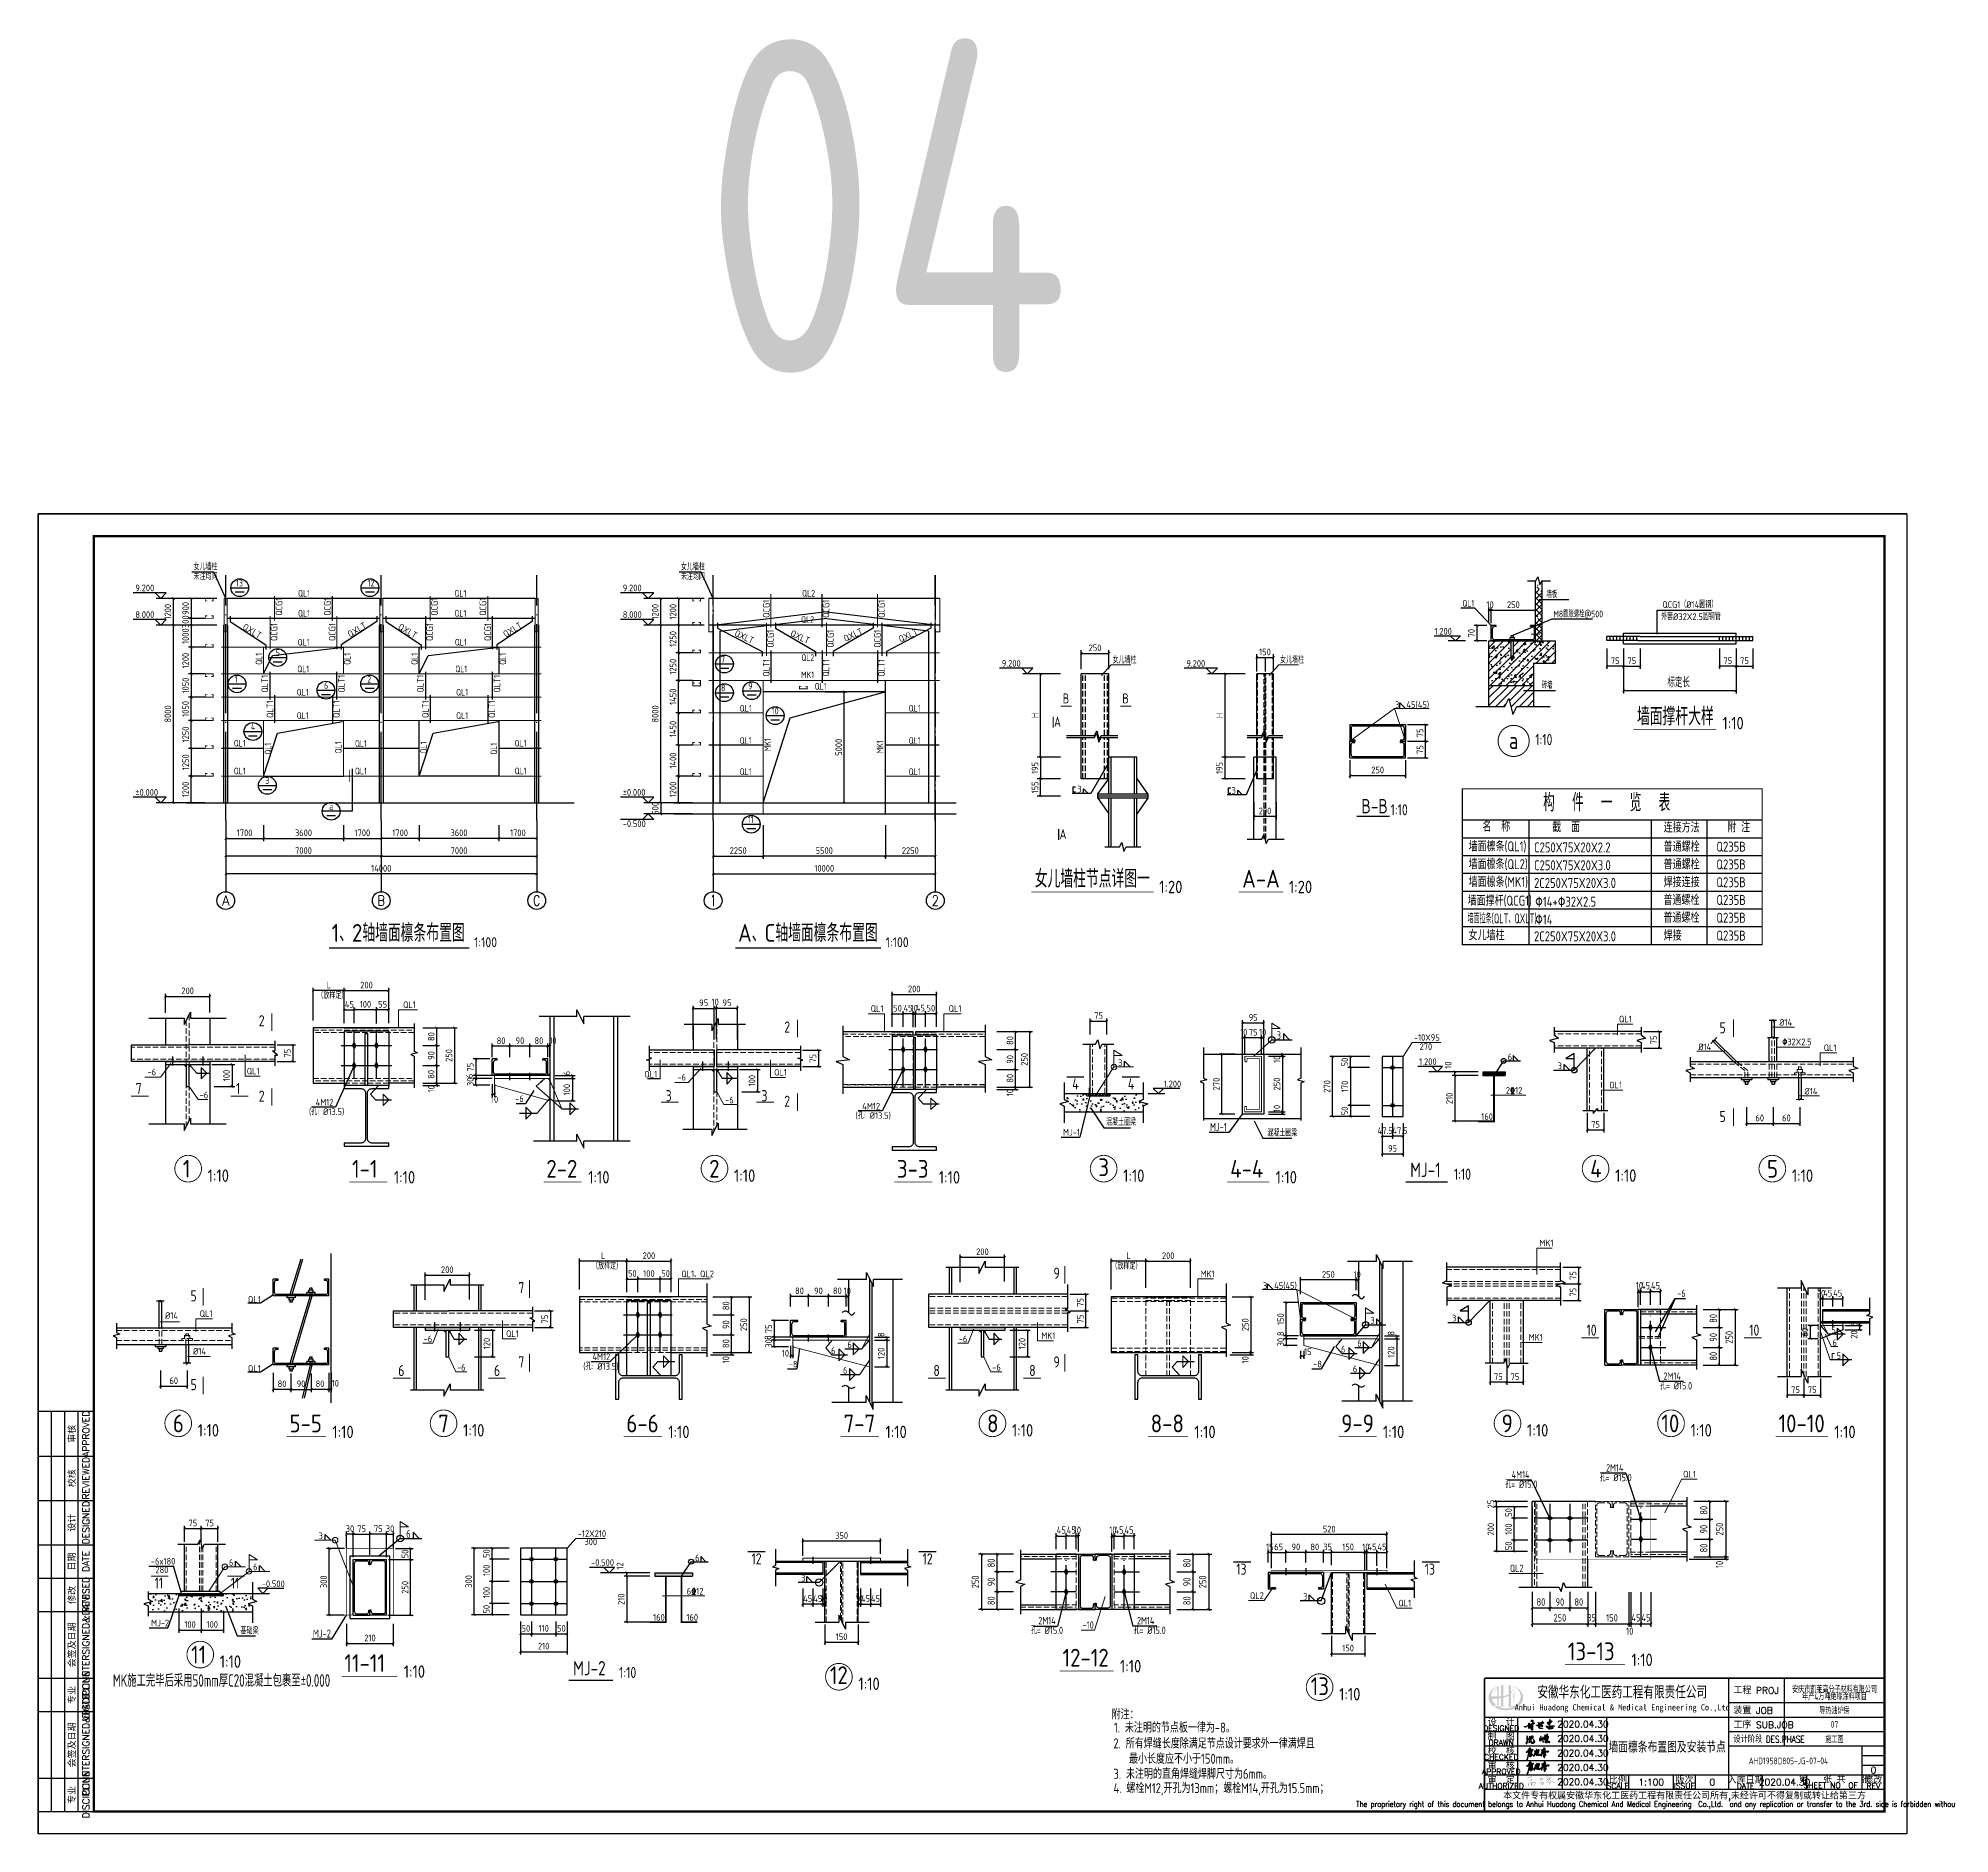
# Model space of a CAD drawing. Header units: millimetres. Extents: x 865974 to 875117, y 40174 to 44891.
# Drawn here: x 868814 to 869674, y 40174 to 40982 of the extents above; entities that cross this region are included whole.
import ezdxf
from ezdxf.enums import TextEntityAlignment as Align

# ---------------------------------------------------------------- set-up
doc = ezdxf.new("R2010")
doc.units = ezdxf.units.MM
doc.header["$LTSCALE"] = 1000
doc.header["$MEASUREMENT"] = 0
for name, pattern in [('( Hidden )', [0.375, 0.25, -0.125]), ('2', [11.4, 9, -0.9, 0.6, -0.9]), ('CONTINOUS', [0]), ('DASH', [0.35, 0.25, -0.1]), ('DOTE', [2.42, 2, -0.2, 0.02, -0.2])]:
    doc.linetypes.add(name, pattern=pattern)
for name, color, linetype, lineweight in [('1', 4, 'Continuous', 70), ('D3', 62, 'Continuous', 9), ('LZ', 64, 'Continuous', 9), ('数字', 3, 'Continuous', 9), ('细实线', 1, 'Continuous', 20), ('零部件', 3, 'Continuous', 5)]:
    doc.layers.add(name, color=color, linetype=linetype, lineweight=lineweight)
for name, color, linetype in [('10', 7, 'Continuous'), ('1307', 7, 'Continuous'), ('14', 2, 'Continuous'), ('1530', 253, 'Continuous'), ('1534', 7, 'Continuous'), ('AXIS', 3, 'Continuous'), ('AXIS_TEXT', 7, 'Continuous'), ('CON', 3, 'Continuous'), ('D1', 112, 'Continuous'), ('D2', 6, 'Continuous'), ('DIM', 7, 'Continuous'), ('DOTE', 1, 'DOTE'), ('DRAWING0', 112, 'Continuous'), ('FRAME', 4, 'Continuous'), ('GJ', 6, 'Continuous'), ('HATCH', 8, 'Continuous'), ('M_Prof', 2, 'Continuous'), ('M_Thin', 7, 'Continuous'), ('NUM', 7, 'Continuous'), ('Prof', 2, 'Continuous'), ('PUB_DIM', 3, 'Continuous'), ('PUB_TEXT', 7, 'Continuous'), ('THIN', 7, 'Continuous'), ('中文', 7, 'Continuous'), ('尺寸标注', 7, 'Continuous'), ('文字', 7, 'Continuous'), ('构件表__表格和文字', 7, 'Continuous'), ('柱子', 8, 'Continuous'), ('标注', 7, 'Continuous'), ('桩', 6, 'Continuous'), ('梁', 4, 'Continuous'), ('梁__实线', 4, 'Continuous'), ('梁集中标注', 2, 'Continuous'), ('檩条', 34, 'Continuous'), ('独立基础', 2, 'Continuous'), ('索引符号标注', 253, 'Continuous'), ('轴线', 253, '2')]:
    doc.layers.add(name, color=color, linetype=linetype)
doc.styles.add('_TCH_AXIS', font='COMPLEX', dxfattribs={"bigfont": 'GBCBIG'})
doc.styles.add('COMPLEX', font='COMPLEX')
doc.styles.add('ECEC_TK', font='txt_l.shx', dxfattribs={"bigfont": 'hztxt_l.shx'})
doc.styles.add('ECEC_TQ', font='txt_l.shx', dxfattribs={"bigfont": 'hztxt_l.shx'})
doc.styles.add('ECEC_TQ_S', font='')
doc.styles.add('GBHZ', font='gbenor.shx', dxfattribs={"width": 0.9, "bigfont": 'gbcbig.shx'})
doc.styles.add('TS', font='tssdeng.shx', dxfattribs={"width": 0.8, "height": 2.5, "bigfont": 'tssdchn.shx'})
doc.styles.add('TSSD_REIN', font='tssdeng.shx', dxfattribs={"width": 0.7, "bigfont": 'tssdchn.shx'})
doc.styles.get('ECEC_TQ_S').set_extended_font_data('SimSun')
doc.dimstyles.new('100', dxfattribs={"dimscale": 0, "dimtxt": 3, "dimasz": 0.01, "dimexe": 1, "dimexo": 2, "dimgap": 1, "dimtad": 1, "dimdec": 0, "dimlfac": 100, "dimdsep": 46, "dimtxsty": 'GBHZ', "dimblk": 'JT', "dimcen": -2.5, "dimclrd": 7, "dimclre": 7, "dimclrt": 7, "dimadec": 0, "dimazin": 0, "dimtfac": 1, "dimtdec": 0, "dimtix": 1, "dimtmove": 2, "dimatfit": 3, "dimldrblk": 'JT', "dimfxl": 0, "dimtolj": 1, "dimlwd": -1, "dimlwe": -1, "dimarcsym": 0})
doc.dimstyles.new('Y10', dxfattribs={"dimscale": 0, "dimtxt": 3, "dimasz": 0.01, "dimexe": 1.2, "dimexo": 1, "dimgap": 1, "dimtad": 1, "dimdec": 0, "dimlfac": 10, "dimzin": 0, "dimdsep": 46, "dimtxsty": 'GBHZ', "dimblk1": 'DX', "dimblk2": 'DX', "dimsah": 1, "dimcen": 0.09, "dimdle": 1, "dimadec": 0, "dimazin": 0, "dimtfac": 1, "dimtdec": 0, "dimtix": 1, "dimtmove": 2, "dimatfit": 3, "dimldrblk": 'DX', "dimfxl": 0, "dimtolj": 1, "dimtzin": 0, "dimarcsym": 0})
doc.dimstyles.new('Y10(110)', dxfattribs={"dimscale": 1.1, "dimtxt": 3, "dimasz": 0.01, "dimexe": 1.2, "dimexo": 1, "dimgap": 1, "dimtad": 1, "dimdec": 0, "dimlfac": 10, "dimzin": 0, "dimdsep": 46, "dimtxsty": 'GBHZ', "dimblk1": 'DX', "dimblk2": 'DX', "dimsah": 1, "dimcen": 0.09, "dimdle": 1, "dimadec": 0, "dimazin": 0, "dimtfac": 1, "dimtdec": 0, "dimtix": 1, "dimtmove": 2, "dimatfit": 3, "dimldrblk": 'DX', "dimfxl": 0, "dimtolj": 1, "dimtzin": 0, "dimarcsym": 0})
doc.dimstyles.new('Y100', dxfattribs={"dimscale": 0, "dimtxt": 3, "dimasz": 0.01, "dimexe": 1.2, "dimexo": 2, "dimgap": 1, "dimtad": 1, "dimdec": 0, "dimlfac": 100, "dimzin": 0, "dimdsep": 46, "dimtxsty": 'GBHZ', "dimblk": 'DX', "dimcen": 0.09, "dimdle": 1, "dimclrd": 7, "dimclre": 7, "dimclrt": 7, "dimadec": 0, "dimazin": 0, "dimtfac": 1, "dimtdec": 0, "dimtix": 1, "dimtmove": 2, "dimatfit": 3, "dimldrblk": 'DX', "dimfxl": 0, "dimtolj": 1, "dimtzin": 0, "dimarcsym": 0})
doc.dimstyles.new('Y20', dxfattribs={"dimscale": 0, "dimtxt": 3, "dimasz": 0.01, "dimexe": 1.5, "dimexo": 0.03, "dimgap": 1, "dimtad": 1, "dimdec": 0, "dimlfac": 20, "dimzin": 0, "dimdsep": 46, "dimtxsty": 'GBHZ', "dimblk1": 'DX', "dimblk2": 'DX', "dimsah": 1, "dimcen": 0.09, "dimdle": 1, "dimadec": 0, "dimazin": 0, "dimtfac": 1, "dimtdec": 0, "dimtix": 1, "dimtmove": 2, "dimatfit": 3, "dimldrblk": 'DX', "dimfxl": 0, "dimtolj": 1, "dimtzin": 0, "dimarcsym": 0})

msp = doc.modelspace()

# ---------------------------------------------------------------- texts
at = {"ltscale": 2, "style": 'GBHZ'}
for p in [(869010.219, 40572.513), (869195.476, 40572.513)]:
    msp.add_text('1:100', height=4.5, rotation=0.204441, dxfattribs=at).set_placement(p)
for s, height, style, width, p in [('3', 3.6, 'GBHZ', 0.9, (869371.454, 40531.1)), ('-10X95', 3, 'GBHZ', 0.9, (869433.204, 40530.408)), ('270', 3, 'GBHZ', 0.9, (869435.759, 40526.304)), ('6', 3, 'GBHZ', 0.9, (869475.447, 40521.622)), ('2%%13212', 3, 'GBHZ', 0.9, (869474.592, 40506.604)), ('MJ-1', 3.6, 'GBHZ', 0.9, (869341.42, 40489.859)), ('160', 3, 'GBHZ', 0.9, (869463.536, 40494.835)), ('6', 3.6, 'GBHZ', 0.9, (868979.643, 40306.756)), ('-12X210', 3, 'GBHZ', 0.9, (869056.877, 40307.163)), ('300', 3, 'GBHZ', 0.9, (869059.889, 40303.488)), ('6', 3, 'GBHZ', 0.9, (869109.704, 40296.238)), ('6%%13212', 3, 'GBHZ', 0.9, (869105.908, 40281.22)), ('160', 3, 'GBHZ', 0.9, (869090.793, 40269.451)), ('160', 3, 'GBHZ', 0.9, (869105.753, 40269.451)), ('MJ-2', 3.6, 'GBHZ', 0.9, (868937.639, 40261.872)), ('附注：', 4.5, 'GBHZ', 0.9, (869297.127, 40225.031)), ('1. 未注明的节点板一律为-8。', 4.5, 'GBHZ', 0.9, (869298.191, 40219.103)), ('设计阶段 DES.PHASE', 3, 'ECEC_TQ', 0.8, (869577.031, 40214.578))]:
    msp.add_text(s, height=height, dxfattribs=dict(style=style, width=width)).set_placement(p)
at = {"style": 'ECEC_TK'}
for s, p in [('APPROVED', (868835.531, 40353.578)), ('审核', (868829.031, 40353.578)), ('校核', (868829.031, 40333.578)), ('REVIEWED', (868835.531, 40333.578)), ('DESIGNED', (868835.531, 40313.578)), ('设计', (868829.031, 40313.578)), ('DATE', (868835.531, 40296.078)), ('日期', (868829.031, 40296.078)), ('修改', (868829.031, 40281.078)), ('REVISED', (868835.531, 40281.078)), ('COUNTERSIGNED&DATE', (868835.531, 40258.578)), ('会签及日期', (868829.031, 40258.578)), ('DISCIPLINE', (868835.531, 40236.078)), ('专业', (868829.031, 40236.078)), ('COUNTERSIGNED&DATE', (868835.531, 40213.578)), ('会签及日期', (868829.031, 40213.578)), ('DISCIPLINE', (868835.531, 40191.078)), ('专业', (868829.031, 40191.078))]:
    msp.add_text(s, height=3, rotation=90, dxfattribs=at).set_placement(p, align=Align.MIDDLE)
for s, height, style, width, p in [('安徽华东化工医药工程有限责任公司', 5, 'ECEC_TQ_S', 0.7, (869526.98, 40237.578)), ('Anhui Huadong Chemical & Medical Engineering Co.,Ltd', 2.8, 'ECEC_TQ_S', 0.85, (869526.98, 40230.078)), ('The proprietary right of this document belongs to Anhui Huadong Chemical And Medical Engineering  Co.,Ltd.  and any replication or transfer to the 3rd. side is forbidden without its permission. ', 2.5, 'ECEC_TQ', 0.72, (869555.031, 40186.578))]:
    msp.add_text(s, height=height, dxfattribs=dict(style=style, width=width)).set_placement(p, align=Align.MIDDLE)
at = {"style": 'ECEC_TQ'}
for s, p in [('工程 PROJ', (869577.031, 40236.578)), ('装置 JOB', (869577.031, 40227.578)), ('工序 SUB.JOB', (869577.031, 40221.078))]:
    msp.add_text(s, height=3, dxfattribs=at).set_placement(p)
for s, height, p in [('设  计', 3, (869472.531, 40224.078)), ('DESIGNED', 2.5, (869472.531, 40221.078)), ('DRAWN', 2.5, (869472.531, 40214.578)), ('制  图', 3, (869472.531, 40217.578)), ('CHECKED', 2.5, (869472.531, 40208.078)), ('校  核', 3, (869472.531, 40211.078)), ('审  核', 3, (869472.531, 40204.578)), ('APPROVED', 2.5, (869472.531, 40201.578)), ('审  定', 3, (869472.531, 40198.078)), ('比例', 3, (869525.031, 40198.078)), ('版次', 3, (869555.031, 40198.078)), ('入库日期', 3, (869582.531, 40198.078)), ('第   张 共   张', 3, (869622.531, 40198.328)), ('修改', 3, (869640.031, 40198.078)), ('AUTHORIZED', 2.5, (869472.531, 40195.078)), ('本文件专有权属安徽华东化工医药工程有限责任公司所有,未经许可不得复制或转让给第三方', 3, (869555.031, 40190.578)), ('SCALE', 2.5, (869525.031, 40195.078)), ('ISSUE', 2.5, (869555.031, 40195.078)), ('DATE', 2.5, (869582.531, 40195.078)), ('SHEET NO  OF  ', 2.5, (869622.531, 40195.328)), ('REV', 2.5, (869640.031, 40195.078))]:
    msp.add_text(s, height=height, dxfattribs=at).set_placement(p, align=Align.MIDDLE)
for tag, text, p in [('2020.04.30', ' ', (869509.275, 40222.906)), ('2020.04.30', ' ', (869509.275, 40216.406)), ('2020.04.30', ' ', (869509.275, 40209.906)), ('2020.04.30', ' ', (869509.275, 40203.406)), ('2020.04.30', ' ', (869509.275, 40196.906)), ('1:100', '1:100', (869540.031, 40196.828)), ('0', '0', (869567.531, 40196.828)), ('2020.04.30', ' ', (869600.031, 40196.828)), ('0', '0', (869640.031, 40202.245))]:
    msp.add_attdef(tag, text=text, height=3, dxfattribs=at).set_placement(p, align=Align.MIDDLE)
at = {"layer": '10', "style": 'GBHZ', "width": 0.9}
for s, height, p in [('女儿墙柱', 3, (869297.55, 40700.25)), ('女儿墙柱', 3, (869372.97, 40700.25)), ('B', 4.5, (869275.132, 40682.24)), ('B', 4.5, (869301.977, 40682.24)), ('A', 4.5, (869271.238, 40671.739)), ('a', 7.7, (869475.979, 40661.771)), ('3', 3, (869281.693, 40642.177)), ('3', 3, (869351.158, 40641.655)), ('B-B', 6.5, (869409.593, 40632.767, -5)), ('A', 4.5, (869273.738, 40621.169)), ('MJ-1', 6.5, (869431.527, 40469.095)), ('MJ-2', 6.5, (869054.762, 40244.813))]:
    msp.add_text(s, height=height, dxfattribs=at).set_placement(p)
at = {"layer": '1307', "style": 'GBHZ', "width": 0.8}
for s, p in [('QL1', (868930.965, 40730.295)), ('QL1', (869001.402, 40730.295)), ('QL2', (869157.841, 40730.295)), ('QL1', (868930.965, 40721.296)), ('QL1', (869001.402, 40721.296)), ('QL2', (869157.407, 40718.539)), ('QL1', (868930.821, 40708.301)), ('QL1', (869001.547, 40708.301)), ('QL1', (868930.627, 40696.296)), ('QL1', (869001.74, 40696.296)), ('MK1', (869157.407, 40693.622)), ('QL2', (869157.49, 40701.373)), ('QL1', (868930.397, 40685.796)), ('QL1', (869002.132, 40685.796)), ('QL1', (869163.51, 40688.456)), ('QL1', (869129.78, 40678.578)), ('QL1', (869205.847, 40678.578)), ('QL1', (868930.397, 40675.296)), ('QL1', (869002.132, 40675.296)), ('QL1', (868902.073, 40662.87)), ('QL1', (868956.586, 40662.704)), ('QL1', (869028.468, 40662.87)), ('QL1', (869129.78, 40664.078)), ('QL1', (869205.847, 40664.078)), ('QL1', (868902.073, 40650.37)), ('QL1', (868956.586, 40650.336)), ('QL1', (869028.468, 40650.37)), ('QL1', (869129.78, 40650.078)), ('QL1', (869205.847, 40650.078))]:
    msp.add_text(s, height=3, dxfattribs=at).set_placement(p)
at = {"layer": '1307', "style": 'GBHZ'}
for s, rotation, width, p in [('QCG1', 90, 0.9, (868923.858, 40721.712)), ('QCG1', 90, 0.9, (868945.656, 40721.712)), ('QCG1', 90, 0.9, (868993.858, 40721.712)), ('QCG1', 90, 0.9, (869015.656, 40721.712)), ('QCG1', 90, 0.9, (869143.204, 40720.781)), ('QCG1', 90, 0.9, (869170.076, 40720.781)), ('QCG1', 90, 0.9, (869195.077, 40720.781)), ('QXLT', 328.976238, 0.9, (868905.67, 40715.884)), ('QCG1', 90, 0.9, (868921.693, 40710.326)), ('QCG1', 90, 0.9, (868947.821, 40710.326)), ('QXLT', 31.023762, 0.9, (868954.39, 40711.802)), ('QXLT', 328.976238, 0.9, (868975.67, 40715.884)), ('QCG1', 90, 0.9, (868991.693, 40710.326)), ('QCG1', 90, 0.9, (869017.821, 40710.326)), ('QXLT', 31.023762, 0.9, (869024.39, 40711.802)), ('QXLT', 334.683028, 0.9, (869127.105, 40712.847)), ('QCG1', 90, 0.9, (869145.076, 40707.326)), ('QXLT', 334.683028, 0.9, (869152.216, 40712.782)), ('QCG1', 90, 0.9, (869172.076, 40707.326)), ('QXLT', 25.316972, 0.9, (869177.344, 40709.836)), ('QCG1', 90, 0.9, (869193.204, 40707.326)), ('QXLT', 25.316972, 0.9, (869202.129, 40709.605)), ('QL1', 90, 0.8, (868914.878, 40699.65)), ('QL1', 90, 0.8, (868954.636, 40699.65)), ('QL1', 90, 0.8, (868984.878, 40699.65)), ('QL1', 90, 0.8, (869024.636, 40699.65)), ('QLT1', 90, 0.9, (869143.204, 40694.326)), ('QLT1', 90, 0.9, (869170.076, 40694.326)), ('QLT1', 90, 0.9, (869195.077, 40694.326)), ('QLT1', 90, 0.9, (868917.507, 40687.168)), ('QLT1', 90, 0.9, (868952.007, 40687.168)), ('QLT1', 90, 0.9, (868987.507, 40687.168)), ('QLT1', 90, 0.9, (869022.007, 40687.168)), ('QLT1', 90, 0.9, (868919.821, 40675.71)), ('QLT1', 90, 0.9, (868949.693, 40675.71)), ('QLT1', 90, 0.9, (868989.821, 40675.71)), ('QLT1', 90, 0.9, (869019.693, 40675.71)), ('QL1', 90, 0.8, (868918.943, 40659.178)), ('QL1', 90, 0.8, (868950.559, 40659.776)), ('QL1', 90, 0.8, (868988.955, 40659.776)), ('QL1', 90, 0.8, (869020.571, 40659.178)), ('MK1', 90, 0.8, (869143.826, 40660.678)), ('MK1', 90, 0.8, (869194.442, 40659.776))]:
    msp.add_text(s, height=3, rotation=rotation, dxfattribs=dict(at, width=width)).set_placement(p)
at = {"layer": '1534', "style": 'GBHZ', "width": 0.9}
for s, p in [('未注均同', (868883.904, 40737.824)), ('女儿墙柱', (868883.904, 40742.173)), ('未注均同', (869103.288, 40737.824)), ('女儿墙柱', (869103.288, 40742.173)), ('9.200', (868857.753, 40732.734)), ('9.200', (869077.136, 40732.734)), ('8.000', (868857.753, 40720.734)), ('8.000', (869077.136, 40720.734)), ('9.200', (869247.751, 40698.771)), ('9.200', (869330.808, 40698.771)), ('%%P0.000', (868857.753, 40640.734)), ('%%P0.000', (869077.136, 40640.734)), ('-0.500', (869077.136, 40626.667))]:
    msp.add_text(s, height=3, dxfattribs=at).set_placement(p)
at = {"layer": 'AXIS', "style": 'GBHZ', "width": 0.8}
for s, p in [('-6', (869551.737, 40415.134)), ('2M14', (869545.546, 40377.869)), ('孔= %%C15.0', (869544.014, 40373.525)), ('4M14', (869477.245, 40333.534)), ('孔= %%C15.0', (869516.816, 40332.24)), ('2M14', (869519.698, 40336.583)), ('孔= %%C15.0', (869474.363, 40329.19)), ('QL2', (869476.432, 40291.4)), ('孔= %%C15.0', (869260.874, 40263.48)), ('2M14', (869264.17, 40267.823)), ('-10', (869284.105, 40265.88)), ('孔= %%C15.0', (869307.057, 40263.48)), ('2M14', (869308.589, 40267.823))]:
    msp.add_text(s, height=3.3, dxfattribs=at).set_placement(p)
at = {"layer": 'AXIS', "style": 'TSSD_REIN', "width": 0.7}
for s, p in [('安庆市凯莱高分子材料有限公司', (869622.531, 40238.854)), ('年产4万吨绝缘涂料项目', (869622.531, 40235.623)), ('导热油炉房', (869622.531, 40229.328)), ('07', (869622.531, 40222.828)), ('施工图', (869622.531, 40216.328)), ('AHD1958D805-JG-07-04', (869601.808, 40206.371))]:
    msp.add_text(s, height=3, dxfattribs=at).set_placement(p, align=Align.MIDDLE)
at = {"layer": 'CON', "color": 7, "ltscale": 0.5, "style": 'GBHZ', "width": 0.9}
for s, p in [('2. 所有焊缝长度除满足节点设计要求外一律满焊且', (869297.96, 40211.993)), ('  最小长度应不小于150mm。', (869300.594, 40205.09)), ('3. 未注明的直角焊缝焊脚尺寸为6mm。', (869298.002, 40198.295)), ('4. 螺栓M12,开孔为13mm；螺栓M14,开孔为15.5mm；', (869298.002, 40191.866))]:
    msp.add_text(s, height=4.5, dxfattribs=at).set_placement(p)
at = {"layer": 'D1', "style": 'GBHZ', "width": 0.9}
for s, p in [('1.200', (869442.475, 40713.204)), ('1.200', (869435.606, 40519.536)), ('1.200', (869320.64, 40509.534)), ('-0.500', (869062.863, 40294.152)), ('-0.500', (868914.652, 40284.568))]:
    msp.add_text(s, height=3, dxfattribs=at).set_placement(p)
at = {"layer": 'DIM', "linetype": 'ByBlock', "style": 'GBHZ'}
for s, height, width, p in [('标定长', 4.5, 0.75, (869547.318, 40689.497)), ('（放样定）', 3, 0.9, (868939.662, 40549.363))]:
    msp.add_text(s, height=height, dxfattribs=dict(at, width=width)).set_placement(p)
at = {"layer": 'DRAWING0', "style": 'GBHZ', "width": 0.9}
for p in [(869497.901, 40517.668, 5), (869450.348, 40404.103, 5)]:
    msp.add_text('3', height=3, dxfattribs=at).set_placement(p)
at = {"layer": 'NUM', "style": 'GBHZ'}
for s, p in [('1、2轴墙面檩条布置图', (868946.091, 40574.981)), ('A、C轴墙面檩条布置图', (869129.028, 40574.981))]:
    msp.add_text(s, height=8, dxfattribs=at).set_placement(p)
at = {"layer": 'PUB_DIM', "style": 'GBHZ', "width": 0.9}
for s, p in [('2', (868913.305, 40536.944)), ('2', (869149.822, 40534.144)), ('5', (869570.77, 40533.811, -6.024)), ('7', (868857.923, 40506.473)), ('1', (868903.04, 40506.473)), ('2', (868913.305, 40503.033)), ('3', (869096.44, 40503.206)), ('3', (869139.558, 40503.206)), ('4', (869279.428, 40508.586)), ('4', (869304.459, 40508.586)), ('2', (869149.822, 40500.733)), ('5', (869570.77, 40493.841, -6.024)), ('7', (869030.118, 40416.814)), ('9', (869270.997, 40423.339)), ('5', (868882.57, 40413.174)), ('10', (869510.9, 40397.721)), ('10', (869584.155, 40397.721)), ('7', (869030.118, 40383.403)), ('9', (869270.997, 40383.403)), ('5', (868882.57, 40373.205)), ('6', (868976.071, 40379.568)), ('6', (869019.188, 40379.568)), ('8', (869216.95, 40379.568)), ('8', (869260.068, 40379.568)), ('12', (869135.078, 40294.789)), ('12', (869212.07, 40294.789)), ('13', (869353.255, 40290.153)), ('13', (869438.1, 40290.153)), ('11', (868866.383, 40283.914)), ('11', (868900.721, 40283.914))]:
    msp.add_text(s, height=5, dxfattribs=at).set_placement(p)
at = {"layer": 'PUB_TEXT', "style": 'TS', "width": 0.8}
msp.add_text('墙面檩条布置图及安装节点', height=5, dxfattribs=at).set_placement((869547.197, 40212.861), align=Align.MIDDLE)
at = {"layer": '中文', "style": 'GBHZ', "width": 0.9}
for p in [(869487.841, 40663.502, -0.009), (869422.736, 40631.909, -5.007), (869451.211, 40467.906, -0.009), (869075.48, 40243.624, -0.009)]:
    msp.add_text('1:10', height=5, dxfattribs=at).set_placement(p)
at = {"layer": '数字', "style": 'GBHZ', "width": 0.9}
for s, p in [('外套%%C32X2.5圆钢管', (869544.472, 40719.82)), ('QCG1（%%C14圆钢）', (869545.052, 40725.236)), ('3', (869424.756, 40680.246)), ('45(45)', (869429.885, 40680.246)), ('QL1', (868978.266, 40545.181)), ('QL1', (869188.738, 40543.421)), ('QL1', (869223.79, 40543.421)), ('QL1', (869525.51, 40538.726)), ('%%C14', (869597.628, 40537.236)), ('%%C14', (869561.207, 40526.218)), ('%%13032X2.5', (869598.951, 40528.444)), ('QL1', (869617.682, 40525.793, -6.024)), ('-6', (868863.21, 40514.852)), ('QL1', (868907.918, 40515.289)), ('QL1', (869086.858, 40513.898)), ('-6', (869101.727, 40512.552)), ('QL1', (869145.276, 40514.76)), ('3', (869300.042, 40519.109)), ('-6', (868886.674, 40504.56)), ('QL1', (869521.127, 40509.034)), ('%%C14', (869609.035, 40506.232)), ('(孔: %%C13.5)', (868935.875, 40497.068)), ('4M12', (868938.911, 40501.233)), ('-6', (869028.687, 40502.887)), ('-6', (869123.192, 40502.26)), ('(孔: %%C13.5)', (869181.9, 40495.308)), ('4M12', (869184.936, 40499.472)), ('MJ-1', (869275.333, 40487.79)), ('混凝土圈梁', (869294.674, 40492.305)), ('混凝土圈梁', (869367.225, 40487.445)), ('MK1', (869489.751, 40437.938)), ('（放样定）', (869063.339, 40427.577)), ('（放样定）', (869297.06, 40427.577)), ('QL1、QL2', (869103.459, 40424.035)), ('MK1', (869337.179, 40424.035)), ('3', (869365.203, 40418.759, 5)), ('45(45)', (869370.332, 40418.759, 5)), ('QL1', (868908.418, 40412.595, -1.667)), ('%%C14', (868871.118, 40405.297)), ('QL1', (868886.677, 40406.146)), ('3', (869413.652, 40403.082)), ('-6', (868987.485, 40394.771)), ('QL1', (869024.62, 40397.134)), ('6', (869178.213, 40392.217, 5)), ('-6', (869228.364, 40394.771)), ('MK1', (869265.5, 40396.192)), ('6', (869407.731, 40392.825, 5)), ('MK1', (869484.878, 40395.469)), ('5', (869621.096, 40398.818, 5)), ('6', (869621.642, 40393.141, 5)), ('%%C14', (868883.72, 40389.217)), ('4M12', (869063.509, 40386.729)), ('-8', (869151.823, 40383.415, 5)), ('6', (869170.866, 40389.529, 5)), ('-8', (869387.853, 40383.447, 5)), ('6', (869400.383, 40390.137, 5)), ('5', (869623.47, 40387.261, 5)), ('QL1', (868908.418, 40381.506, -1.667)), ('-6', (869002.536, 40381.984)), ('(孔: %%C13.5)', (869059.33, 40382.422)), ('6', (869176.235, 40380.66, 5)), ('-6', (869243.416, 40381.984)), ('6', (869405.752, 40381.267, 5)), ('QL1', (869554.39, 40333.913)), ('3', (868940.203, 40306.148)), ('-6x180', (868864.688, 40294.723)), ('280', (868866.774, 40290.85)), ('6', (868899.866, 40294.143)), ('6', (868910.731, 40292.125)), ('3', (869157.37, 40287.176)), ('QL2', (869359.407, 40279.271)), ('3', (869383.345, 40278.861)), ('QL1', (869426.24, 40275.889)), ('MJ-2', (868864.865, 40266.923)), ('基础梁', (868905.088, 40263.465))]:
    msp.add_text(s, height=3, dxfattribs=at).set_placement(p)
at = {"layer": '文字', "color": 6, "style": 'GBHZ'}
for s, height, p in [('墙面撑杆大样', 8, (869533.64, 40672.437)), ('1:10', 5.6, (869572.079, 40670.598)), ('女儿墙柱节点详图一', 8, (869262.565, 40599.376)), ('1:20', 5.6, (869318.559, 40596.86)), ('A-A', 8, (869355.931, 40599.376)), ('1:20', 5.6, (869376.964, 40596.86)), ('1', 8, (868879.126, 40468.856)), ('1:10', 5.6, (868890.287, 40466.937, -0.009)), ('1-1', 8, (868955.262, 40468.84)), ('2-2', 8, (869042.728, 40468.84)), ('2', 8, (869116.027, 40468.856)), ('1:10', 5.6, (869127.189, 40466.937, -0.009)), ('3-3', 8, (869200.538, 40468.818, 5)), ('3', 8, (869291.183, 40469.499)), ('1:10', 5.6, (869302.343, 40466.937, -0.009)), ('4-4', 8, (869350.549, 40468.84)), ('4', 8, (869512.605, 40468.881, -5)), ('1:10', 5.6, (869523.767, 40466.963, -5.009)), ('5', 8, (869592.157, 40468.856)), ('1:10', 5.6, (869603.319, 40466.937, -0.009)), ('1:10', 5.6, (868974.104, 40466.219)), ('1:10', 5.6, (869061.571, 40466.219)), ('1:10', 5.6, (869219.381, 40466.197, 5)), ('1:10', 5.6, (869370.985, 40466.219)), ('6', 8, (868874.651, 40354.256)), ('5-5', 8, (868927.154, 40354.241)), ('7', 8, (868994.09, 40354.256)), ('6-6', 8, (869078.752, 40354.241)), ('7-7', 8, (869176.523, 40354.241)), ('8', 8, (869241.109, 40354.256)), ('8-8', 8, (869314.763, 40354.241)), ('9-9', 8, (869400.533, 40354.241)), ('9', 8, (869472.708, 40354.256)), ('10', 8, (869544.594, 40354.256)), ('10-10', 8, (869597.341, 40354.241)), ('1:10', 5.6, (868885.813, 40352.337, -0.009)), ('1:10', 5.6, (868946.417, 40351.62)), ('1:10', 5.6, (869005.251, 40352.337, -0.009)), ('1:10', 5.6, (869097.594, 40351.62)), ('1:10', 5.6, (869195.366, 40351.62)), ('1:10', 5.6, (869252.291, 40352.337, -0.009)), ('1:10', 5.6, (869334.39, 40351.62)), ('1:10', 5.6, (869419.295, 40351.62)), ('1:10', 5.6, (869484.122, 40352.337, -0.009)), ('1:10', 5.6, (869557.728, 40352.337, -0.009)), ('1:10', 5.6, (869622.441, 40351.62)), ('11', 8, (868882.82, 40250.171)), ('13-13', 8, (869502.508, 40251.673, -5)), ('1:10', 5.6, (868895.734, 40248.252, -0.009)), ('11-11', 8, (868951.823, 40246.383)), ('1:10', 5.6, (868978.546, 40243.762)), ('12', 8, (869170.333, 40240.926)), ('12-12', 8, (869275.076, 40248.819)), ('1:10', 5.6, (869300.92, 40246.198)), ('1:10', 5.6, (869531.126, 40249.052, -5)), ('1:10', 5.6, (869183.187, 40238.282, -0.009)), ('13', 8, (869386.773, 40235.971)), ('1:10', 5.6, (869399.549, 40233.6, -0.009))]:
    msp.add_text(s, height=height, dxfattribs=at).set_placement(p)
at = {"layer": '文字', "color": 6, "style": 'GBHZ', "width": 0.75}
msp.add_text('MK施工完毕后采用50mm厚C20混凝土包裹至%%P0.000', height=5.6, dxfattribs=at).set_placement((868847.642, 40239.765, -0.009))
at = {"layer": '构件表__表格和文字', "style": 'GBHZ'}
for s, height, width, p in [('构  件  一  览  表', 8, 0.9, (869491.416, 40633.639)), ('名  称', 4.5, 0.9, (869464.083, 40624.595)), ('截  面', 4.5, 0.9, (869495.496, 40624.341)), ('连接方法', 4.5, 0.9, (869545.627, 40624.178)), ('附 注', 4.5, 0.9, (869574.24, 40624.299)), ('墙面檩条(QL1)', 4.5, 0.9, (869457.835, 40615.682)), ('C250X75X20X2.2', 4.5, 0.9, (869487.3, 40615.194)), ('普通螺栓', 4.5, 0.9, (869545.632, 40615.555)), ('Q235B', 4.5, 0.9, (869569.346, 40615.555)), ('墙面檩条(QL2)', 4.5, 0.9, (869457.835, 40607.682)), ('C250X75X20X3.0', 4.5, 0.9, (869487.3, 40607.194)), ('普通螺栓', 4.5, 0.9, (869545.632, 40607.555)), ('Q235B', 4.5, 0.9, (869569.346, 40607.555)), ('墙面檩条(MK1)', 4.5, 0.9, (869457.835, 40599.682)), ('2C250X75X20X3.0', 4.5, 0.9, (869487.3, 40599.194)), ('焊接连接', 4.5, 0.9, (869545.632, 40599.555)), ('Q235B', 4.5, 0.9, (869569.346, 40599.555)), ('墙面撑杆(QCG1)', 4.5, 0.9, (869457.386, 40591.247)), ('%%13014+%%13032X2.5', 4.5, 0.9, (869487.799, 40590.759)), ('普通螺栓', 4.5, 0.9, (869545.517, 40591.555)), ('Q235B', 4.5, 0.9, (869569.346, 40591.555)), ('墙面拉条(QLT、QXLT)', 4.5, 0.6, (869457.386, 40583.247)), ('%%13014', 4.5, 0.9, (869487.799, 40582.759)), ('普通螺栓', 4.5, 0.9, (869545.517, 40583.555)), ('Q235B', 4.5, 0.9, (869569.346, 40583.555)), ('女儿墙柱', 4.5, 0.9, (869457.835, 40575.682)), ('2C250X75X20X3.0', 4.5, 0.9, (869487.3, 40575.194)), ('焊接', 4.5, 0.9, (869545.632, 40575.555)), ('Q235B', 4.5, 0.9, (869569.346, 40575.555))]:
    msp.add_text(s, height=height, dxfattribs=dict(at, width=width)).set_placement(p)
at = {"layer": '梁集中标注', "style": 'GBHZ', "width": 0.9}
msp.add_text('04', height=150, dxfattribs=at).set_placement((869113.104, 40831.114))
at = {"layer": '索引符号标注', "style": 'GBHZ'}
for s, p in [('13', (868903.018, 40734.902)), ('12', (868962.265, 40734.902)), ('5', (868920.919, 40703.561)), ('7', (869121.323, 40700.629)), ('1', (868902.431, 40691.614)), ('6', (868942.639, 40688.842)), ('2', (868962.117, 40691.614)), ('8', (869121.323, 40687.726)), ('9', (869133.589, 40688.612)), ('10', (869144.157, 40677.38)), ('4', (868909.759, 40670.246)), ('3', (868916.197, 40646.009)), ('a', (868945.003, 40634.361)), ('11', (869133.375, 40628.508))]:
    msp.add_text(s, height=3, dxfattribs=at).set_placement(p)
at = {"layer": '轴线', "color": 61, "linetype": 'ByBlock', "style": 'GBHZ', "width": 0.8}
for s, p in [('墙板', (869492.9, 40729.817)), ('QL1', (869454.998, 40725.785)), ('M8膨胀螺栓@500', (869495.967, 40720.983)), ('砖墙', (869490.79, 40688.909))]:
    msp.add_text(s, height=3, dxfattribs=at).set_placement(p)

# ---------------------------------------------------------------- blocks, each defined once
blk = doc.blocks.new('A$C744C32FA')
at = {"const_width": 30}
for points in [[(-2326, 582), (-2064, 692), (-1816, 796), (-1490, 848), (-1270, 844)], [(-1936, 1093), (-1737, 1077), (-1648, 1041), (-1810, 905)], [(-1731, 663), (-1881, 583), (-1870, 98)], [(-1827, 396), (-1624, 407), (-1683, 178), (-1785, 172)], [(-164, 18), (-164, 609), (181, 609), (259, 574), (264, 359)], [(-164, 314), (-7, 353), (104, 403)], [(-134, 116), (-29, 188), (93, 237), (170, 221), (209, 331), (264, 359)], [(942, 898), (1107, 926), (1169, 977), (1294, 1000)], [(948, 580), (1073, 676), (1203, 739), (1357, 744), (1391, 773)], [(1507, 561), (1490, 391), (1400, 274), (1309, 157), (1214, 34), (1126, -80), (1076, -119)], [(1096, 313), (1232, 433), (1357, 563), (1402, 586)], [(1192, 881), (1164, 478), (1155, 349)], [(1369, -2), (1421, -24), (1477, -51)], [(1510, 451), (1603, 321), (1697, 211), (1854, 88), (1967, -1), (2044, -62), (2137, -96), (2323, -163), (2364, -162), (2404, -149), (2384, -156)], [(1530, 654), (1647, 720), (1785, 749), (1891, 785), (2007, 796)], [(1541, 978), (1734, 989), (1818, 1000), (1872, 989)], [(1603, 465), (1698, 528), (1794, 557), (1966, 568), (2003, 590)], [(1706, 987), (1698, 528)], [(-2108, -913), (-2158, -364), (-1863, -238), (-1491, -154), (-1069, -179), (-858, -255), (-909, -331), (-1198, -765)], [(-1677, -676), (-1677, -347)], [(-1677, -415), (-1452, -396), (-1441, -504), (-1677, -676)], [(-238, -177), (-238, -696)], [(-193, -327), (-59, -250), (154, -178), (450, -162), (558, -210), (534, -366), (450, -489), (346, -609)], [(-47, -485), (45, -414), (178, -350), (322, -338)], [(-3, -681), (142, -597), (326, -529), (398, -549)], [(1332, -239), (1431, -185), (1526, -163), (1671, -155), (1722, -174), (1703, -260), (1445, -564)]]:
    blk.add_lwpolyline(points, dxfattribs=at)
blk = doc.blocks.new('ZYC')
h = blk.add_hatch()
h.set_pattern_fill('ANSI31', color=256, scale=0.01, style=0)
h.paths.add_polyline_path([(0.191716, 0.193383), (0.190548, 0.202253), (0.193921, 0.209), (0.201718, 0.213388), (0.217472, 0.22272), (0.225169, 0.22774), (0.240061, 0.238394), (0.258667, 0.248519), (0.268004, 0.25352), (0.28674, 0.263401), (0.294628, 0.264902), (0.298717, 0.265243), (0.306745, 0.265068), (0.308789, 0.264548), (0.309735, 0.261709), (0.308412, 0.260067), (0.297475, 0.244701), (0.290436, 0.237662), (0.27507, 0.226725), (0.252355, 0.212968), (0.241647, 0.204333), (0.223391, 0.185047), (0.223622, 0.181464), (0.224421, 0.179466), (0.226725, 0.176712), (0.25062, 0.191577), (0.262092, 0.200013), (0.283406, 0.218389), (0.297409, 0.232393), (0.304411, 0.239395), (0.318415, 0.253398), (0.320906, 0.2583), (0.321641, 0.261237), (0.321749, 0.266735), (0.319516, 0.270611), (0.318508, 0.272625), (0.316748, 0.276738), (0.301969, 0.277631), (0.294072, 0.276555), (0.280072, 0.271736), (0.264068, 0.263734), (0.256066, 0.259733), (0.240061, 0.251731), (0.233868, 0.248283), (0.230965, 0.245742), (0.226725, 0.240061), (0.214987, 0.236586), (0.209117, 0.233284), (0.200051, 0.225058), (0.192716, 0.217722), (0.189048, 0.214055), (0.181713, 0.20672), (0.175712, 0.20672), (0.172711, 0.20672), (0.166709, 0.20672), (0.172241, 0.193666), (0.177845, 0.187261), (0.190049, 0.180046), (0.195383, 0.177379), (0.198051, 0.176045), (0.203385, 0.173378), (0.207386, 0.173378), (0.209387, 0.173378), (0.213388, 0.173378), (0.213388, 0.177379), (0.213388, 0.179379), (0.213388, 0.18338), (0.203895, 0.184399), (0.19865, 0.18682)], flags=17)
h.paths.add_polyline_path([(0.260067, 0.325083), (0.264264, 0.330433), (0.265218, 0.335201), (0.263401, 0.341754), (0.273403, 0.351757), (0.278405, 0.356758), (0.288407, 0.366761), (0.291736, 0.3701), (0.290871, 0.376157), (0.28674, 0.37843), (0.278712, 0.378605), (0.274623, 0.378265), (0.266735, 0.376763), (0.252423, 0.368751), (0.245056, 0.365067), (0.230059, 0.358425), (0.229248, 0.364334), (0.231514, 0.368865), (0.236727, 0.371762), (0.24131, 0.378456), (0.242225, 0.383948), (0.240061, 0.391767), (0.237394, 0.394434), (0.23606, 0.395768), (0.233393, 0.398435), (0.230812, 0.400649), (0.226589, 0.399804), (0.225058, 0.396768), (0.223796, 0.391416), (0.22476, 0.38756), (0.228392, 0.383431), (0.228282, 0.380033), (0.227931, 0.378275), (0.226725, 0.375096), (0.210128, 0.354559), (0.200583, 0.345014), (0.180046, 0.328417), (0.176798, 0.323736), (0.172234, 0.322025), (0.166709, 0.323416), (0.178469, 0.342442), (0.183551, 0.352606), (0.191716, 0.373429), (0.201873, 0.398707), (0.206875, 0.411378), (0.216722, 0.436778), (0.22205, 0.441004), (0.226849, 0.441964), (0.233393, 0.440113), (0.248453, 0.432139), (0.25582, 0.427786), (0.270069, 0.41844), (0.272101, 0.414456), (0.275664, 0.412674), (0.280072, 0.413439), (0.283545, 0.409176), (0.284465, 0.405498), (0.283406, 0.400102), (0.280739, 0.400102), (0.279405, 0.400102), (0.276738, 0.400102), (0.276738, 0.396101), (0.276738, 0.394101), (0.276738, 0.3901), (0.28136, 0.388617), (0.285266, 0.389733), (0.288407, 0.393434), (0.294513, 0.396574), (0.297302, 0.401595), (0.296743, 0.408438), (0.288829, 0.417849), (0.283914, 0.422062), (0.273403, 0.428443), (0.271371, 0.432428), (0.267808, 0.434209), (0.263401, 0.433444), (0.255242, 0.439075), (0.251443, 0.442528), (0.245063, 0.450115), (0.250169, 0.45385), (0.253741, 0.455041), (0.260067, 0.455117), (0.278071, 0.461118), (0.287073, 0.464119), (0.305078, 0.47012), (0.307079, 0.469454), (0.308079, 0.46912), (0.310079, 0.468453), (0.308047, 0.464468), (0.304484, 0.462687), (0.300077, 0.463452), (0.298029, 0.461617), (0.297467, 0.459366), (0.29841, 0.456784), (0.29992, 0.453737), (0.30418, 0.452885), (0.306745, 0.455117), (0.317554, 0.46467), (0.323777, 0.468819), (0.336753, 0.475122), (0.340537, 0.478163), (0.341693, 0.48221), (0.340087, 0.486791), (0.336555, 0.489096), (0.331527, 0.48742), (0.330085, 0.483457), (0.321138, 0.480474), (0.316169, 0.479764), (0.306745, 0.480123), (0.280007, 0.473028), (0.266668, 0.46936), (0.240061, 0.461785), (0.207415, 0.451644), (0.191305, 0.445603), (0.160041, 0.431777), (0.160041, 0.434445), (0.160041, 0.435778), (0.160041, 0.438446), (0.175951, 0.452059), (0.184342, 0.458436), (0.201718, 0.47012), (0.208786, 0.474159), (0.212013, 0.478769), (0.213388, 0.486791), (0.216455, 0.489686), (0.2192, 0.490602), (0.223391, 0.490125), (0.229399, 0.500791), (0.2324, 0.506125), (0.238394, 0.516799), (0.240292, 0.524601), (0.23989, 0.529424), (0.236727, 0.536804), (0.23122, 0.540793), (0.226675, 0.541702), (0.220056, 0.540138), (0.210721, 0.53547), (0.206053, 0.533136), (0.196717, 0.528469), (0.198138, 0.538459), (0.198805, 0.543461), (0.200051, 0.553475), (0.196461, 0.554633), (0.193383, 0.556809), (0.184756, 0.554008), (0.180368, 0.550816), (0.175045, 0.543472), (0.17106, 0.54144), (0.169278, 0.537877), (0.170044, 0.53347), (0.172586, 0.532424), (0.174961, 0.533017), (0.176712, 0.535137), (0.179281, 0.539518), (0.183438, 0.541299), (0.188382, 0.540138), (0.181593, 0.526145), (0.177529, 0.519371), (0.168376, 0.506796), (0.153706, 0.492126), (0.146371, 0.484791), (0.1317, 0.47012), (0.128502, 0.463222), (0.125929, 0.459914), (0.120031, 0.455117), (0.119718, 0.451241), (0.121465, 0.448329), (0.125032, 0.446781), (0.14237, 0.464119), (0.151039, 0.472788), (0.168376, 0.490125), (0.176855, 0.50538), (0.184361, 0.512491), (0.200051, 0.520133), (0.209619, 0.525556), (0.215731, 0.527084), (0.226725, 0.526802), (0.227399, 0.518581), (0.226187, 0.513733), (0.221723, 0.506796), (0.205052, 0.490125), (0.196717, 0.48179), (0.180046, 0.465119), (0.164681, 0.45382), (0.157012, 0.448152), (0.141703, 0.436778), (0.125543, 0.421827), (0.116221, 0.415266), (0.096691, 0.405104), (0.075353, 0.394434), (0.064683, 0.3891), (0.043344, 0.37843), (0.039561, 0.375389), (0.038404, 0.371342), (0.04001, 0.366761), (0.044025, 0.366183), (0.046402, 0.366579), (0.050013, 0.368428), (0.072366, 0.379063), (0.083391, 0.384742), (0.105027, 0.396768), (0.108068, 0.400552), (0.112115, 0.401708), (0.116697, 0.400102), (0.119301, 0.403486), (0.121159, 0.404972), (0.125032, 0.406771), (0.129622, 0.401536), (0.130984, 0.396997), (0.130033, 0.3901), (0.132416, 0.389778), (0.133821, 0.388841), (0.135035, 0.386766), (0.137361, 0.391613), (0.137763, 0.394832), (0.136702, 0.400102), (0.139084, 0.400424), (0.14049, 0.401361), (0.141703, 0.403437), (0.142311, 0.400158), (0.143727, 0.39827), (0.146704, 0.396768), (0.146704, 0.383431), (0.146704, 0.376763), (0.146704, 0.363426), (0.140696, 0.341072), (0.138346, 0.329655), (0.135035, 0.306745), (0.132367, 0.293408), (0.131034, 0.28674), (0.128366, 0.273403), (0.127033, 0.268069), (0.126366, 0.265401), (0.125032, 0.260067), (0.122365, 0.24673), (0.121031, 0.240061), (0.118364, 0.226725), (0.11356, 0.208243), (0.111552, 0.198873), (0.108361, 0.180046), (0.102725, 0.164542), (0.100682, 0.156368), (0.098359, 0.140036), (0.09169, 0.113362), (0.088356, 0.100026), (0.081688, 0.073352), (0.078954, 0.060999), (0.07691, 0.054867), (0.071685, 0.043344), (0.0677, 0.041312), (0.065919, 0.037749), (0.066684, 0.033342), (0.064309, 0.030053), (0.059994, 0.029334), (0.056681, 0.031675), (0.055039, 0.032998), (0.0522, 0.032051), (0.05168, 0.030008), (0.050619, 0.024737), (0.051021, 0.021518), (0.053347, 0.016671), (0.058015, 0.016671), (0.060349, 0.016671), (0.065017, 0.016671), (0.072748, 0.023017), (0.076093, 0.027477), (0.08002, 0.036676), (0.096852, 0.082021), (0.10329, 0.105741), (0.111695, 0.153373), (0.123489, 0.195437), (0.128188, 0.21692), (0.135035, 0.260067), (0.139151, 0.267954), (0.14028, 0.272845), (0.140036, 0.281739), (0.142036, 0.283739), (0.143037, 0.28474), (0.145037, 0.28674), (0.143542, 0.294629), (0.143202, 0.298717), (0.14337, 0.306745), (0.145753, 0.307067), (0.147158, 0.308004), (0.148371, 0.310079), (0.151852, 0.30332), (0.152939, 0.299332), (0.153373, 0.291741), (0.1596, 0.295381), (0.16241, 0.299597), (0.163375, 0.306745), (0.166043, 0.306745), (0.167376, 0.306745), (0.170044, 0.306745), (0.175842, 0.313591), (0.179298, 0.316701), (0.186714, 0.321749), (0.209947, 0.339025), (0.223075, 0.346279), (0.250064, 0.356758), (0.256309, 0.362147), (0.262023, 0.363575), (0.270069, 0.361759), (0.258066, 0.349756), (0.252065, 0.343755), (0.240061, 0.331752), (0.221278, 0.318573), (0.211941, 0.311904), (0.193383, 0.29841), (0.19135, 0.294425), (0.187788, 0.292643), (0.18338, 0.293408), (0.182047, 0.288074), (0.18138, 0.285406), (0.180046, 0.280072), (0.184714, 0.280072), (0.187048, 0.280072), (0.191716, 0.280072), (0.206195, 0.295761), (0.214909, 0.302731), (0.233393, 0.313414), (0.233393, 0.310079), (0.233393, 0.308412), (0.233393, 0.305078), (0.218728, 0.293893), (0.212196, 0.286272), (0.203385, 0.270069), (0.200631, 0.267765), (0.198634, 0.266966), (0.19505, 0.266735), (0.189666, 0.263481), (0.18728, 0.259664), (0.186714, 0.253398), (0.189781, 0.250503), (0.192527, 0.249588), (0.196717, 0.250064), (0.210088, 0.262029), (0.216756, 0.268031), (0.230059, 0.280072), (0.233393, 0.280072), (0.233393, 0.283406), (0.241741, 0.284611), (0.245996, 0.286029), (0.253398, 0.290074), (0.253398, 0.288741), (0.253398, 0.28674), (0.260067, 0.28674), (0.263401, 0.28674), (0.263401, 0.289407), (0.263401, 0.290741), (0.263401, 0.293408), (0.268765, 0.293057), (0.27265, 0.295276), (0.27507, 0.300077), (0.276013, 0.302659), (0.275451, 0.30491), (0.273403, 0.306745), (0.262225, 0.306789), (0.255894, 0.30481), (0.24673, 0.29841), (0.245088, 0.297087), (0.242248, 0.298033), (0.241729, 0.300077), (0.247981, 0.31079), (0.251728, 0.3159)])
h.paths.add_polyline_path([(0.172311, 0.351862), (0.151706, 0.320082), (0.148813, 0.335949), (0.149997, 0.345425), (0.156707, 0.360092), (0.156707, 0.372762), (0.156707, 0.379097), (0.156707, 0.391767), (0.151817, 0.400719), (0.150635, 0.406629), (0.151706, 0.416773), (0.165234, 0.42378), (0.172311, 0.426813), (0.186714, 0.431777), (0.191949, 0.436367), (0.196489, 0.437729), (0.203385, 0.436778), (0.200919, 0.423723), (0.198862, 0.417208), (0.193383, 0.405104), (0.180884, 0.369351)], flags=16)
h = blk.add_hatch()
h.set_pattern_fill('ANSI31', color=256, scale=0.01, style=0)
h.paths.add_polyline_path([(0.43011, 0.364093), (0.43011, 0.382765), (0.43011, 0.420108), (0.42674, 0.42542), (0.425073, 0.428087), (0.421775, 0.433444), (0.420561, 0.431369), (0.419156, 0.430432), (0.416773, 0.43011), (0.418678, 0.415427), (0.419679, 0.408091), (0.421775, 0.393434), (0.419006, 0.369579), (0.418668, 0.357391), (0.420108, 0.333419), (0.41744, 0.328084), (0.416107, 0.325417), (0.413439, 0.320082), (0.414054, 0.309347), (0.413343, 0.303662), (0.410105, 0.293408), (0.399991, 0.290918), (0.394373, 0.286237), (0.3901, 0.276738), (0.380676, 0.253935), (0.376645, 0.242177), (0.370095, 0.218389), (0.370095, 0.208387), (0.370095, 0.203385), (0.370095, 0.193383), (0.375842, 0.191199), (0.380817, 0.192305), (0.385099, 0.196717), (0.391767, 0.210054), (0.395101, 0.216722), (0.40177, 0.230059), (0.408931, 0.250792), (0.412599, 0.261129), (0.420108, 0.281739), (0.437767, 0.278859), (0.447218, 0.274133), (0.460118, 0.261734), (0.478724, 0.251609), (0.48806, 0.246608), (0.506796, 0.236727), (0.514554, 0.239101), (0.520234, 0.238155), (0.526802, 0.233393), (0.553475, 0.233393), (0.566812, 0.233393), (0.593485, 0.233393), (0.62211, 0.240615), (0.63627, 0.245335), (0.663503, 0.256732), (0.667504, 0.258733), (0.669505, 0.259733), (0.673506, 0.261734), (0.673506, 0.265068), (0.673506, 0.266735), (0.673506, 0.270069), (0.65194, 0.26343), (0.641248, 0.259755), (0.620159, 0.251731), (0.606822, 0.249064), (0.600154, 0.24773), (0.586817, 0.245063), (0.583483, 0.244396), (0.581816, 0.244062), (0.578481, 0.243396), (0.555142, 0.243396), (0.543472, 0.243396), (0.520133, 0.243396), (0.507672, 0.251585), (0.500819, 0.255011), (0.486791, 0.260067), (0.482384, 0.259302), (0.478821, 0.261083), (0.476789, 0.265068), (0.468212, 0.269419), (0.464099, 0.272162), (0.456784, 0.278405), (0.44933, 0.281676), (0.445738, 0.284191), (0.440113, 0.290074), (0.434588, 0.288683), (0.430024, 0.290394), (0.426776, 0.295076), (0.421963, 0.300651), (0.42138, 0.307062), (0.425109, 0.313414), (0.425389, 0.319104), (0.426579, 0.322279), (0.43011, 0.32675)])
h.paths.add_polyline_path([(0.403437, 0.278405), (0.406483, 0.276895), (0.407335, 0.272635), (0.405104, 0.270069), (0.400789, 0.261552), (0.399657, 0.256267), (0.400102, 0.24673), (0.39271, 0.233425), (0.389042, 0.226756), (0.381764, 0.213388), (0.381342, 0.220741), (0.38169, 0.224569), (0.383431, 0.231726), (0.387336, 0.251661), (0.391694, 0.261829)], flags=16)
h.paths.add_polyline_path([(0.588484, 0.380097), (0.597359, 0.395706), (0.599993, 0.405487), (0.600154, 0.423442), (0.602821, 0.427443), (0.604155, 0.429443), (0.606822, 0.433444), (0.609698, 0.450594), (0.610376, 0.459401), (0.610156, 0.476789), (0.598944, 0.481275), (0.592073, 0.482039), (0.580149, 0.480123), (0.570106, 0.473686), (0.564651, 0.470958), (0.553475, 0.466786), (0.532919, 0.449159), (0.522205, 0.440789), (0.500128, 0.425109), (0.49688, 0.420428), (0.492316, 0.418716), (0.486791, 0.420108), (0.491278, 0.43132), (0.492041, 0.438191), (0.490125, 0.450115), (0.494812, 0.458618), (0.496281, 0.463759), (0.496794, 0.473455), (0.499861, 0.47635), (0.502606, 0.477265), (0.506796, 0.476789), (0.506796, 0.471454), (0.506796, 0.468787), (0.506796, 0.463452), (0.509464, 0.463452), (0.510797, 0.463452), (0.513465, 0.463452), (0.515512, 0.465287), (0.516075, 0.467538), (0.515132, 0.47012), (0.510092, 0.473944), (0.508393, 0.479041), (0.510131, 0.485124), (0.507303, 0.490115), (0.504099, 0.492404), (0.498461, 0.49346), (0.488222, 0.480646), (0.484231, 0.472663), (0.480123, 0.456784), (0.480123, 0.446114), (0.480123, 0.44078), (0.480123, 0.43011), (0.479456, 0.426109), (0.479123, 0.424109), (0.478456, 0.420108), (0.476455, 0.408104), (0.475455, 0.402103), (0.473455, 0.3901), (0.476237, 0.379607), (0.477248, 0.374214), (0.478456, 0.363426), (0.481123, 0.342088), (0.482457, 0.331418), (0.485124, 0.310079), (0.485298, 0.298264), (0.487209, 0.291767), (0.49346, 0.281739), (0.496025, 0.279507), (0.500285, 0.280359), (0.501795, 0.283406), (0.503893, 0.285053), (0.503893, 0.288427), (0.501795, 0.290074), (0.499128, 0.306078), (0.497794, 0.31408), (0.495127, 0.330085), (0.489921, 0.35095), (0.488548, 0.361927), (0.488458, 0.383431), (0.486111, 0.392492), (0.486514, 0.398136), (0.490125, 0.406771), (0.501156, 0.411552), (0.506476, 0.415099), (0.515132, 0.423442), (0.518173, 0.427226), (0.52222, 0.428382), (0.526802, 0.426776), (0.528325, 0.424212), (0.526432, 0.420426), (0.523467, 0.420108), (0.523467, 0.406771), (0.526802, 0.406771), (0.526802, 0.410105), (0.528135, 0.410105), (0.528802, 0.410105), (0.530136, 0.410105), (0.530136, 0.3901), (0.530136, 0.380097), (0.530136, 0.360092), (0.528293, 0.359691), (0.5264, 0.361584), (0.526802, 0.363426), (0.523467, 0.363426), (0.523467, 0.336753), (0.528881, 0.328693), (0.530475, 0.323117), (0.530136, 0.313414), (0.528802, 0.313414), (0.526802, 0.313414), (0.526802, 0.283406), (0.526802, 0.270069), (0.524959, 0.270471), (0.523066, 0.268578), (0.523467, 0.266735), (0.520133, 0.266735), (0.520133, 0.253398), (0.522801, 0.253398), (0.524134, 0.253398), (0.526802, 0.253398), (0.525278, 0.250835), (0.527171, 0.247049), (0.530136, 0.24673), (0.530136, 0.249397), (0.530136, 0.250731), (0.530136, 0.253398), (0.532803, 0.253398), (0.534137, 0.253398), (0.536804, 0.253398), (0.536804, 0.283406), (0.536804, 0.303411), (0.543701, 0.304362), (0.54824, 0.303), (0.553475, 0.29841), (0.555117, 0.297087), (0.557957, 0.298033), (0.558476, 0.300077), (0.574642, 0.330198), (0.580858, 0.346774)])
h.paths.add_polyline_path([(0.540138, 0.37943), (0.540138, 0.400769), (0.540138, 0.443447), (0.544251, 0.445207), (0.546265, 0.446215), (0.550141, 0.448448), (0.558596, 0.455637), (0.56343, 0.458745), (0.57348, 0.463452), (0.582783, 0.469318), (0.589185, 0.470919), (0.600154, 0.47012), (0.600154, 0.462118), (0.600154, 0.458117), (0.600154, 0.450115), (0.591126, 0.428275), (0.587717, 0.416684), (0.583483, 0.393434), (0.583483, 0.395435), (0.583483, 0.396435), (0.583483, 0.398435), (0.582816, 0.396435), (0.582482, 0.395435), (0.581816, 0.393434), (0.576481, 0.37743), (0.573814, 0.369428), (0.568479, 0.353424), (0.563693, 0.335475), (0.560283, 0.326609), (0.551808, 0.310079), (0.549387, 0.31488), (0.545503, 0.317099), (0.540138, 0.316748), (0.541325, 0.320626), (0.540852, 0.323466), (0.538471, 0.32675), (0.535708, 0.32972), (0.536562, 0.33484), (0.540138, 0.336753)], flags=16)
h.paths.add_polyline_path([(0.526802, 0.393434), (0.520133, 0.393434), (0.520133, 0.383431), (0.518799, 0.383431), (0.518133, 0.383431), (0.516799, 0.383431), (0.515643, 0.375402), (0.516436, 0.370647), (0.520133, 0.363426), (0.523467, 0.363426), (0.523467, 0.366761), (0.524801, 0.366761), (0.525468, 0.366761), (0.526802, 0.366761)], flags=17)
h.paths.add_polyline_path([(0.526802, 0.406771), (0.523467, 0.406771), (0.523467, 0.410105), (0.520133, 0.410105), (0.518021, 0.403641), (0.517335, 0.400213), (0.516799, 0.393434), (0.526802, 0.393434)], flags=17)
h.paths.add_polyline_path([(0.520133, 0.273403), (0.517168, 0.273722), (0.515275, 0.277508), (0.516799, 0.280072), (0.515322, 0.280274), (0.514189, 0.279708), (0.513465, 0.278405), (0.509053, 0.274123), (0.507947, 0.269148), (0.510131, 0.263401), (0.5139, 0.263267), (0.516665, 0.260502), (0.516799, 0.256732), (0.520133, 0.256732)], flags=17)
h = blk.add_hatch()
h.set_pattern_fill('ANSI31', color=256, scale=0.01, style=0)
h.paths.add_polyline_path([(0.871345, 0.42887), (0.877014, 0.441542), (0.888561, 0.466786), (0.887043, 0.470041), (0.883569, 0.471431), (0.880225, 0.47012), (0.880225, 0.474121), (0.880225, 0.476122), (0.880225, 0.480123), (0.876842, 0.482728), (0.875355, 0.484586), (0.873557, 0.488458), (0.879788, 0.497952), (0.883563, 0.502415), (0.891895, 0.510131), (0.894109, 0.512712), (0.893264, 0.516935), (0.890228, 0.518466), (0.882117, 0.518604), (0.877851, 0.517893), (0.870223, 0.515132), (0.864821, 0.52111), (0.862839, 0.525469), (0.861887, 0.53347), (0.856662, 0.54685), (0.853994, 0.553519), (0.848551, 0.566812), (0.84612, 0.570258), (0.84256, 0.571445), (0.838548, 0.570146), (0.834376, 0.55897), (0.831649, 0.553515), (0.825211, 0.543472), (0.818543, 0.523467), (0.815209, 0.513465), (0.80854, 0.49346), (0.80654, 0.491459), (0.80554, 0.490459), (0.803539, 0.488458), (0.781826, 0.478132), (0.770242, 0.474043), (0.746858, 0.468453), (0.740671, 0.46563), (0.734812, 0.466802), (0.730187, 0.471787), (0.727621, 0.474019), (0.723362, 0.473167), (0.721851, 0.47012), (0.719419, 0.466675), (0.721173, 0.461415), (0.725186, 0.460118), (0.733628, 0.455915), (0.739244, 0.455113), (0.748525, 0.456784), (0.758528, 0.460118), (0.763529, 0.461785), (0.773531, 0.465119), (0.784076, 0.470453), (0.790119, 0.47223), (0.801872, 0.473455), (0.796442, 0.457016), (0.794098, 0.448645), (0.790202, 0.431777), (0.761914, 0.411004), (0.748191, 0.399958), (0.721851, 0.376763), (0.719546, 0.373426), (0.720255, 0.369169), (0.723519, 0.366761), (0.746674, 0.380799), (0.757642, 0.389367), (0.776866, 0.408438), (0.766118, 0.376456), (0.760783, 0.360452), (0.750192, 0.328417), (0.732723, 0.310244), (0.722265, 0.302226), (0.700179, 0.290074), (0.697284, 0.287008), (0.696369, 0.284262), (0.696845, 0.280072), (0.699684, 0.279157), (0.701079, 0.278459), (0.703513, 0.276738), (0.712713, 0.280665), (0.717172, 0.28401), (0.723519, 0.291741), (0.726659, 0.297847), (0.73168, 0.300636), (0.738522, 0.300077), (0.720634, 0.265553), (0.713177, 0.247249), (0.701846, 0.210054), (0.699024, 0.203867), (0.700195, 0.198008), (0.705181, 0.193383), (0.717185, 0.221389), (0.723187, 0.235393), (0.735188, 0.263401), (0.750469, 0.286767), (0.759738, 0.297752), (0.7802, 0.316748), (0.7802, 0.32675), (0.776866, 0.32675), (0.763667, 0.311956), (0.756997, 0.304619), (0.743524, 0.290074), (0.744225, 0.299963), (0.746137, 0.305318), (0.751859, 0.313414), (0.758927, 0.317452), (0.762153, 0.322062), (0.763529, 0.330085), (0.767936, 0.329319), (0.771499, 0.331101), (0.773531, 0.335086), (0.781822, 0.339679), (0.785726, 0.342873), (0.791869, 0.35009), (0.796661, 0.349308), (0.799884, 0.350229), (0.803539, 0.353424), (0.803539, 0.356091), (0.803539, 0.357425), (0.803539, 0.360092), (0.807755, 0.360184), (0.810113, 0.36097), (0.813542, 0.363426), (0.813542, 0.366761), (0.810207, 0.366761), (0.810207, 0.369428), (0.810207, 0.370762), (0.810207, 0.373429), (0.812875, 0.373429), (0.814208, 0.373429), (0.816876, 0.373429), (0.815817, 0.378825), (0.816736, 0.382503), (0.82021, 0.386766), (0.822877, 0.386766), (0.824211, 0.386766), (0.826878, 0.386766), (0.825691, 0.390644), (0.826165, 0.393484), (0.828545, 0.396768), (0.829759, 0.394693), (0.831164, 0.393756), (0.833547, 0.393434), (0.833547, 0.396101), (0.833547, 0.397435), (0.833547, 0.400102), (0.836881, 0.400102), (0.836881, 0.396768), (0.838724, 0.396367), (0.840617, 0.39826), (0.840215, 0.400102), (0.843549, 0.400102), (0.843549, 0.396768), (0.847321, 0.396775), (0.850211, 0.399664), (0.850218, 0.403437), (0.856886, 0.403437), (0.86022, 0.403437)])
h.paths.add_polyline_path([(0.81766, 0.430826), (0.832668, 0.439013), (0.863554, 0.451782), (0.86659, 0.450251), (0.867435, 0.446028), (0.865221, 0.443447), (0.850551, 0.428776), (0.843216, 0.421441), (0.828545, 0.406771), (0.817133, 0.39283), (0.811464, 0.385827), (0.800205, 0.371762), (0.78972, 0.357746), (0.782385, 0.351511), (0.766863, 0.343421), (0.775929, 0.370852), (0.780598, 0.384525), (0.790202, 0.411772)], flags=16)
h.paths.add_polyline_path([(0.80854, 0.446781), (0.805425, 0.451112), (0.805425, 0.455787), (0.80854, 0.460118), (0.813699, 0.466554), (0.815065, 0.472016), (0.813542, 0.480123), (0.834155, 0.487227), (0.844276, 0.491612), (0.863554, 0.501795), (0.863554, 0.499128), (0.863554, 0.497794), (0.863554, 0.495127), (0.841589, 0.475743), (0.830586, 0.466074)], flags=16)
h.paths.add_polyline_path([(0.816876, 0.44178), (0.828552, 0.450587), (0.834008, 0.455702), (0.843549, 0.466786), (0.846883, 0.466786), (0.846883, 0.47012), (0.852237, 0.469623), (0.856263, 0.471924), (0.858553, 0.476789), (0.859871, 0.479923), (0.864466, 0.480842), (0.866889, 0.478456), (0.871025, 0.476192), (0.871893, 0.470117), (0.868556, 0.466786), (0.863539, 0.464853), (0.861098, 0.463458), (0.856886, 0.460118), (0.850218, 0.460118), (0.850218, 0.456784), (0.838559, 0.447954), (0.831216, 0.444649)], flags=16)
h.paths.add_polyline_path([(0.82021, 0.496794), (0.828392, 0.518733), (0.832394, 0.529737), (0.840215, 0.551808), (0.840995, 0.55289), (0.84277, 0.55289), (0.843549, 0.551808), (0.850321, 0.534079), (0.853333, 0.525043), (0.858553, 0.506796), (0.843346, 0.502328), (0.835663, 0.500323)], flags=16)
h.paths.add_polyline_path([(0.862059, 0.375253), (0.873557, 0.37843), (0.875557, 0.37643), (0.876558, 0.375429), (0.878558, 0.373429), (0.871716, 0.373988), (0.866694, 0.371199), (0.863554, 0.365093), (0.861382, 0.361183), (0.857984, 0.359484), (0.853552, 0.360092), (0.846069, 0.318055), (0.840672, 0.297141), (0.826878, 0.256732), (0.826878, 0.250064), (0.826878, 0.24673), (0.825545, 0.24673), (0.824878, 0.24673), (0.823544, 0.24673), (0.823031, 0.237034), (0.821563, 0.231894), (0.816876, 0.223391), (0.816876, 0.213388), (0.816876, 0.200051), (0.815542, 0.200051), (0.814875, 0.200051), (0.813542, 0.200051), (0.817543, 0.186714), (0.819543, 0.180046), (0.823544, 0.166709), (0.827791, 0.155463), (0.831467, 0.149949), (0.840215, 0.141703), (0.84657, 0.13798), (0.852974, 0.138562), (0.858553, 0.14337), (0.864559, 0.153054), (0.866713, 0.158799), (0.868556, 0.170044), (0.871223, 0.18338), (0.872557, 0.190049), (0.875224, 0.203385), (0.875891, 0.206053), (0.876224, 0.207386), (0.876891, 0.210054), (0.879889, 0.229889), (0.882632, 0.239833), (0.890228, 0.258399), (0.89558, 0.259661), (0.899436, 0.258697), (0.903565, 0.255065), (0.907812, 0.254625), (0.910735, 0.25097), (0.910233, 0.24673), (0.914234, 0.24673), (0.916235, 0.24673), (0.920236, 0.24673), (0.920236, 0.250064), (0.920236, 0.251731), (0.920236, 0.255065), (0.90998, 0.263848), (0.904109, 0.267647), (0.891895, 0.273403), (0.893648, 0.295176), (0.896067, 0.306234), (0.903565, 0.32675), (0.903565, 0.344755), (0.903565, 0.353757), (0.903565, 0.371762), (0.900897, 0.374429), (0.899564, 0.375763), (0.896896, 0.37843), (0.901245, 0.382512), (0.904358, 0.384068), (0.910233, 0.385099), (0.925477, 0.390367), (0.934172, 0.391453), (0.950243, 0.3901), (0.956912, 0.392767), (0.960246, 0.394101), (0.966914, 0.396768), (0.980251, 0.396768), (0.986919, 0.396768), (1.000256, 0.396768), (1.001698, 0.400731), (1.006727, 0.402408), (1.010259, 0.400102), (1.010867, 0.395671), (1.009168, 0.392272), (1.005257, 0.3901), (1.003934, 0.388458), (1.004881, 0.385618), (1.006924, 0.385099), (1.012888, 0.385026), (1.016741, 0.386953), (1.020261, 0.391767), (1.026697, 0.396926), (1.03216, 0.398291), (1.040266, 0.396768), (1.04374, 0.401031), (1.044659, 0.404709), (1.0436, 0.410105), (1.033059, 0.40833), (1.027608, 0.407989), (1.016927, 0.408438), (1.011661, 0.412583), (1.004597, 0.411877), (1.000256, 0.406771), (0.985586, 0.406771), (0.97825, 0.406771), (0.96358, 0.406771), (0.945524, 0.400963), (0.935851, 0.399236), (0.916901, 0.398435), (0.916329, 0.395509), (0.912918, 0.393803), (0.910233, 0.395101), (0.896896, 0.392434), (0.890228, 0.3911), (0.876891, 0.388433), (0.872698, 0.388881), (0.869975, 0.387973), (0.866889, 0.385099), (0.861654, 0.380508), (0.857114, 0.379147), (0.850218, 0.380097), (0.836856, 0.368404), (0.829308, 0.363258), (0.813542, 0.355091), (0.803942, 0.346403), (0.798418, 0.342605), (0.786868, 0.336753), (0.786868, 0.333419), (0.796871, 0.333419), (0.800205, 0.333419), (0.814842, 0.344134), (0.822177, 0.349469), (0.836881, 0.360092), (0.841288, 0.359327), (0.844851, 0.361109), (0.846883, 0.365093), (0.856324, 0.372385)])
h.paths.add_polyline_path([(0.870971, 0.356805), (0.874427, 0.359915), (0.880225, 0.366761), (0.884191, 0.367611), (0.8862, 0.367945), (0.890228, 0.368428), (0.890952, 0.367124), (0.892085, 0.366558), (0.893562, 0.366761), (0.893562, 0.35209), (0.893562, 0.344755), (0.893562, 0.330085), (0.889936, 0.317963), (0.887932, 0.31195), (0.88356, 0.300077), (0.884483, 0.289261), (0.883338, 0.28315), (0.878558, 0.273403), (0.874686, 0.271605), (0.872827, 0.270118), (0.870223, 0.266735), (0.865641, 0.268341), (0.861595, 0.267185), (0.858553, 0.263401), (0.857036, 0.260146), (0.853561, 0.258756), (0.850218, 0.260067), (0.850218, 0.256732), (0.843549, 0.256732), (0.843549, 0.273403), (0.850246, 0.296067), (0.85358, 0.307404), (0.86022, 0.330085), (0.859447, 0.338821), (0.860191, 0.343656), (0.863554, 0.351757)], flags=16)
h.paths.add_polyline_path([(0.869994, 0.257683), (0.876891, 0.256732), (0.875505, 0.248601), (0.874493, 0.244554), (0.87189, 0.236727), (0.866414, 0.212753), (0.863747, 0.200749), (0.858553, 0.176712), (0.854239, 0.168195), (0.853106, 0.16291), (0.853552, 0.153373), (0.851169, 0.153051), (0.849764, 0.152114), (0.848551, 0.150038), (0.839476, 0.160787), (0.835638, 0.167068), (0.830213, 0.180046), (0.830213, 0.216722), (0.835992, 0.226633), (0.839383, 0.23138), (0.850218, 0.243396), (0.853788, 0.247187), (0.855847, 0.248903), (0.86022, 0.251731), (0.865455, 0.256321)], flags=16)
for p, q in [((0.039561, 0.375389), (0.038404, 0.371342)), ((0.038404, 0.371342), (0.04001, 0.366761)), ((0.043344, 0.37843), (0.039561, 0.375389)), ((0.04001, 0.366761), (0.044025, 0.366183)), ((0.064683, 0.3891), (0.043344, 0.37843)), ((0.044025, 0.366183), (0.046402, 0.366579)), ((0.046402, 0.366579), (0.050013, 0.368428)), ((0.050013, 0.368428), (0.072366, 0.379063)), ((0.05168, 0.030008), (0.050619, 0.024737)), ((0.050619, 0.024737), (0.051021, 0.021518)), ((0.051021, 0.021518), (0.053347, 0.016671)), ((0.0522, 0.032051), (0.05168, 0.030008)), ((0.055039, 0.032998), (0.0522, 0.032051)), ((0.053347, 0.016671), (0.058015, 0.016671)), ((0.056681, 0.031675), (0.055039, 0.032998)), ((0.059994, 0.029334), (0.056681, 0.031675)), ((0.058015, 0.016671), (0.060349, 0.016671)), ((0.064309, 0.030053), (0.059994, 0.029334)), ((0.060349, 0.016671), (0.065017, 0.016671)), ((0.066684, 0.033342), (0.064309, 0.030053)), ((0.075353, 0.394434), (0.064683, 0.3891)), ((0.065017, 0.016671), (0.072748, 0.023017)), ((0.0677, 0.041312), (0.065919, 0.037749)), ((0.065919, 0.037749), (0.066684, 0.033342)), ((0.071685, 0.043344), (0.0677, 0.041312)), ((0.07691, 0.054867), (0.071685, 0.043344)), ((0.072366, 0.379063), (0.083391, 0.384742)), ((0.072748, 0.023017), (0.076093, 0.027477)), ((0.096691, 0.405104), (0.075353, 0.394434)), ((0.076093, 0.027477), (0.08002, 0.036676)), ((0.078954, 0.060999), (0.07691, 0.054867)), ((0.081688, 0.073352), (0.078954, 0.060999)), ((0.08002, 0.036676), (0.096852, 0.082021)), ((0.088356, 0.100026), (0.081688, 0.073352)), ((0.083391, 0.384742), (0.105027, 0.396768)), ((0.09169, 0.113362), (0.088356, 0.100026)), ((0.098359, 0.140036), (0.09169, 0.113362)), ((0.116221, 0.415266), (0.096691, 0.405104)), ((0.096852, 0.082021), (0.10329, 0.105741)), ((0.100682, 0.156368), (0.098359, 0.140036)), ((0.102725, 0.164542), (0.100682, 0.156368)), ((0.108361, 0.180046), (0.102725, 0.164542)), ((0.10329, 0.105741), (0.111695, 0.153373)), ((0.105027, 0.396768), (0.108068, 0.400552)), ((0.108068, 0.400552), (0.112115, 0.401708)), ((0.111552, 0.198873), (0.108361, 0.180046)), ((0.11356, 0.208243), (0.111552, 0.198873)), ((0.111695, 0.153373), (0.123489, 0.195437)), ((0.112115, 0.401708), (0.116697, 0.400102)), ((0.118364, 0.226725), (0.11356, 0.208243)), ((0.125543, 0.421827), (0.116221, 0.415266)), ((0.116697, 0.400102), (0.119301, 0.403486)), ((0.121031, 0.240061), (0.118364, 0.226725)), ((0.119301, 0.403486), (0.121159, 0.404972)), ((0.120031, 0.455117), (0.119718, 0.451241)), ((0.119718, 0.451241), (0.121465, 0.448329)), ((0.125929, 0.459914), (0.120031, 0.455117)), ((0.122365, 0.24673), (0.121031, 0.240061)), ((0.121159, 0.404972), (0.125032, 0.406771)), ((0.121465, 0.448329), (0.125032, 0.446781)), ((0.125032, 0.260067), (0.122365, 0.24673)), ((0.123489, 0.195437), (0.128188, 0.21692)), ((0.125032, 0.446781), (0.14237, 0.464119)), ((0.125032, 0.406771), (0.129622, 0.401536)), ((0.126366, 0.265401), (0.125032, 0.260067)), ((0.141703, 0.436778), (0.125543, 0.421827)), ((0.128502, 0.463222), (0.125929, 0.459914)), ((0.127033, 0.268069), (0.126366, 0.265401)), ((0.128366, 0.273403), (0.127033, 0.268069)), ((0.128188, 0.21692), (0.135035, 0.260067)), ((0.131034, 0.28674), (0.128366, 0.273403)), ((0.1317, 0.47012), (0.128502, 0.463222)), ((0.129622, 0.401536), (0.130984, 0.396997)), ((0.130984, 0.396997), (0.130033, 0.3901)), ((0.130033, 0.3901), (0.132416, 0.389778)), ((0.132367, 0.293408), (0.131034, 0.28674)), ((0.146371, 0.484791), (0.1317, 0.47012)), ((0.135035, 0.306745), (0.132367, 0.293408)), ((0.132416, 0.389778), (0.133821, 0.388841)), ((0.133821, 0.388841), (0.135035, 0.386766)), ((0.135035, 0.386766), (0.137361, 0.391613)), ((0.138346, 0.329655), (0.135035, 0.306745)), ((0.135035, 0.260067), (0.139151, 0.267954)), ((0.136702, 0.400102), (0.139084, 0.400424)), ((0.137763, 0.394832), (0.136702, 0.400102)), ((0.137361, 0.391613), (0.137763, 0.394832)), ((0.140696, 0.341072), (0.138346, 0.329655)), ((0.139084, 0.400424), (0.14049, 0.401361)), ((0.139151, 0.267954), (0.14028, 0.272845)), ((0.140036, 0.281739), (0.142036, 0.283739)), ((0.14028, 0.272845), (0.140036, 0.281739)), ((0.14049, 0.401361), (0.141703, 0.403437)), ((0.146704, 0.363426), (0.140696, 0.341072)), ((0.157012, 0.448152), (0.141703, 0.436778)), ((0.141703, 0.403437), (0.142311, 0.400158)), ((0.142036, 0.283739), (0.143037, 0.28474)), ((0.142311, 0.400158), (0.143727, 0.39827)), ((0.14237, 0.464119), (0.151039, 0.472788)), ((0.143037, 0.28474), (0.145037, 0.28674)), ((0.143202, 0.298717), (0.14337, 0.306745)), ((0.143542, 0.294629), (0.143202, 0.298717)), ((0.14337, 0.306745), (0.145753, 0.307067)), ((0.145037, 0.28674), (0.143542, 0.294629)), ((0.143727, 0.39827), (0.146704, 0.396768)), ((0.145753, 0.307067), (0.147158, 0.308004)), ((0.153706, 0.492126), (0.146371, 0.484791)), ((0.146704, 0.396768), (0.146704, 0.383431)), ((0.146704, 0.383431), (0.146704, 0.376763)), ((0.146704, 0.376763), (0.146704, 0.363426)), ((0.147158, 0.308004), (0.148371, 0.310079)), ((0.148371, 0.310079), (0.151852, 0.30332)), ((0.149997, 0.345425), (0.148813, 0.335949)), ((0.148813, 0.335949), (0.151706, 0.320082)), ((0.156707, 0.360092), (0.149997, 0.345425)), ((0.151706, 0.416773), (0.150635, 0.406629)), ((0.150635, 0.406629), (0.151817, 0.400719)), ((0.151039, 0.472788), (0.168376, 0.490125)), ((0.165234, 0.42378), (0.151706, 0.416773)), ((0.151706, 0.320082), (0.172311, 0.351862)), ((0.151817, 0.400719), (0.156707, 0.391767)), ((0.151852, 0.30332), (0.152939, 0.299332)), ((0.152939, 0.299332), (0.153373, 0.291741)), ((0.153373, 0.291741), (0.1596, 0.295381)), ((0.168376, 0.506796), (0.153706, 0.492126)), ((0.156707, 0.391767), (0.156707, 0.379097)), ((0.156707, 0.379097), (0.156707, 0.372762)), ((0.156707, 0.372762), (0.156707, 0.360092)), ((0.164681, 0.45382), (0.157012, 0.448152)), ((0.1596, 0.295381), (0.16241, 0.299597)), ((0.160041, 0.438446), (0.175951, 0.452059)), ((0.191305, 0.445603), (0.160041, 0.431777)), ((0.160041, 0.435778), (0.160041, 0.438446)), ((0.160041, 0.434445), (0.160041, 0.435778)), ((0.160041, 0.431777), (0.160041, 0.434445)), ((0.16241, 0.299597), (0.163375, 0.306745)), ((0.163375, 0.306745), (0.166043, 0.306745)), ((0.180046, 0.465119), (0.164681, 0.45382)), ((0.172311, 0.426813), (0.165234, 0.42378)), ((0.166043, 0.306745), (0.167376, 0.306745)), ((0.166709, 0.323416), (0.178469, 0.342442)), ((0.172234, 0.322025), (0.166709, 0.323416)), ((0.172711, 0.20672), (0.166709, 0.20672)), ((0.166709, 0.20672), (0.172241, 0.193666)), ((0.167376, 0.306745), (0.170044, 0.306745)), ((0.177529, 0.519371), (0.168376, 0.506796)), ((0.168376, 0.490125), (0.176855, 0.50538)), ((0.17106, 0.54144), (0.169278, 0.537877)), ((0.169278, 0.537877), (0.170044, 0.53347)), ((0.170044, 0.53347), (0.172586, 0.532424)), ((0.170044, 0.306745), (0.175842, 0.313591)), ((0.175045, 0.543472), (0.17106, 0.54144)), ((0.176798, 0.323736), (0.172234, 0.322025)), ((0.172241, 0.193666), (0.177845, 0.187261)), ((0.186714, 0.431777), (0.172311, 0.426813)), ((0.172311, 0.351862), (0.180884, 0.369351)), ((0.172586, 0.532424), (0.174961, 0.533017)), ((0.175712, 0.20672), (0.172711, 0.20672)), ((0.174961, 0.533017), (0.176712, 0.535137)), ((0.180368, 0.550816), (0.175045, 0.543472)), ((0.181713, 0.20672), (0.175712, 0.20672)), ((0.175842, 0.313591), (0.179298, 0.316701)), ((0.175951, 0.452059), (0.184342, 0.458436)), ((0.176712, 0.535137), (0.179281, 0.539518)), ((0.180046, 0.328417), (0.176798, 0.323736)), ((0.176855, 0.50538), (0.184361, 0.512491)), ((0.181593, 0.526145), (0.177529, 0.519371)), ((0.177845, 0.187261), (0.190049, 0.180046)), ((0.178469, 0.342442), (0.183551, 0.352606)), ((0.179281, 0.539518), (0.183438, 0.541299)), ((0.179298, 0.316701), (0.186714, 0.321749)), ((0.196717, 0.48179), (0.180046, 0.465119)), ((0.200583, 0.345014), (0.180046, 0.328417)), ((0.18138, 0.285406), (0.180046, 0.280072)), ((0.180046, 0.280072), (0.184714, 0.280072)), ((0.184756, 0.554008), (0.180368, 0.550816)), ((0.180884, 0.369351), (0.193383, 0.405104)), ((0.182047, 0.288074), (0.18138, 0.285406)), ((0.188382, 0.540138), (0.181593, 0.526145)), ((0.189048, 0.214055), (0.181713, 0.20672)), ((0.18338, 0.293408), (0.182047, 0.288074)), ((0.187788, 0.292643), (0.18338, 0.293408)), ((0.183438, 0.541299), (0.188382, 0.540138)), ((0.183551, 0.352606), (0.191716, 0.373429)), ((0.184342, 0.458436), (0.201718, 0.47012)), ((0.184361, 0.512491), (0.200051, 0.520133)), ((0.184714, 0.280072), (0.187048, 0.280072)), ((0.193383, 0.556809), (0.184756, 0.554008)), ((0.191949, 0.436367), (0.186714, 0.431777)), ((0.186714, 0.321749), (0.209947, 0.339025)), ((0.18728, 0.259664), (0.186714, 0.253398)), ((0.186714, 0.253398), (0.189781, 0.250503)), ((0.187048, 0.280072), (0.191716, 0.280072)), ((0.189666, 0.263481), (0.18728, 0.259664)), ((0.19135, 0.294425), (0.187788, 0.292643)), ((0.192716, 0.217722), (0.189048, 0.214055)), ((0.19505, 0.266735), (0.189666, 0.263481)), ((0.189781, 0.250503), (0.192527, 0.249588)), ((0.190049, 0.180046), (0.195383, 0.177379)), ((0.190548, 0.202253), (0.193921, 0.209)), ((0.191716, 0.193383), (0.190548, 0.202253)), ((0.207415, 0.451644), (0.191305, 0.445603)), ((0.193383, 0.29841), (0.19135, 0.294425)), ((0.191716, 0.373429), (0.201873, 0.398707)), ((0.191716, 0.280072), (0.206195, 0.295761)), ((0.19865, 0.18682), (0.191716, 0.193383)), ((0.196489, 0.437729), (0.191949, 0.436367)), ((0.192527, 0.249588), (0.196717, 0.250064)), ((0.200051, 0.225058), (0.192716, 0.217722)), ((0.195818, 0.555087), (0.193383, 0.556809)), ((0.193383, 0.405104), (0.198862, 0.417208)), ((0.211941, 0.311904), (0.193383, 0.29841)), ((0.193921, 0.209), (0.201718, 0.213388)), ((0.198634, 0.266966), (0.19505, 0.266735)), ((0.195383, 0.177379), (0.198051, 0.176045)), ((0.197213, 0.55439), (0.195818, 0.555087)), ((0.203385, 0.436778), (0.196489, 0.437729)), ((0.196717, 0.528469), (0.198138, 0.538459)), ((0.206053, 0.533136), (0.196717, 0.528469)), ((0.205052, 0.490125), (0.196717, 0.48179)), ((0.196717, 0.250064), (0.210088, 0.262029)), ((0.200051, 0.553475), (0.197213, 0.55439)), ((0.198051, 0.176045), (0.203385, 0.173378)), ((0.198138, 0.538459), (0.198805, 0.543461)), ((0.200631, 0.267765), (0.198634, 0.266966)), ((0.203895, 0.184399), (0.19865, 0.18682)), ((0.198805, 0.543461), (0.200051, 0.553475)), ((0.198862, 0.417208), (0.200919, 0.423723)), ((0.200051, 0.520133), (0.209619, 0.525556)), ((0.209117, 0.233284), (0.200051, 0.225058)), ((0.210128, 0.354559), (0.200583, 0.345014)), ((0.203385, 0.270069), (0.200631, 0.267765)), ((0.200919, 0.423723), (0.203385, 0.436778)), ((0.201718, 0.47012), (0.208786, 0.474159)), ((0.201718, 0.213388), (0.217472, 0.22272)), ((0.201873, 0.398707), (0.206875, 0.411378)), ((0.212196, 0.286272), (0.203385, 0.270069)), ((0.203385, 0.173378), (0.207386, 0.173378)), ((0.213388, 0.18338), (0.203895, 0.184399)), ((0.221723, 0.506796), (0.205052, 0.490125)), ((0.210721, 0.53547), (0.206053, 0.533136)), ((0.206195, 0.295761), (0.214909, 0.302731)), ((0.206875, 0.411378), (0.216722, 0.436778)), ((0.207386, 0.173378), (0.209387, 0.173378)), ((0.240061, 0.461785), (0.207415, 0.451644)), ((0.208786, 0.474159), (0.212013, 0.478769)), ((0.214987, 0.236586), (0.209117, 0.233284)), ((0.209387, 0.173378), (0.213388, 0.173378)), ((0.209619, 0.525556), (0.215731, 0.527084)), ((0.209947, 0.339025), (0.223075, 0.346279)), ((0.210088, 0.262029), (0.216756, 0.268031)), ((0.226725, 0.375096), (0.210128, 0.354559)), ((0.220056, 0.540138), (0.210721, 0.53547)), ((0.221278, 0.318573), (0.211941, 0.311904)), ((0.212013, 0.478769), (0.213388, 0.486791)), ((0.218728, 0.293893), (0.212196, 0.286272)), ((0.213388, 0.486791), (0.216455, 0.489686)), ((0.213388, 0.179379), (0.213388, 0.18338)), ((0.213388, 0.177379), (0.213388, 0.179379)), ((0.213388, 0.173378), (0.213388, 0.177379)), ((0.214909, 0.302731), (0.233393, 0.313414)), ((0.226725, 0.240061), (0.214987, 0.236586)), ((0.215731, 0.527084), (0.226725, 0.526802)), ((0.216455, 0.489686), (0.2192, 0.490602)), ((0.216722, 0.436778), (0.22205, 0.441004)), ((0.216756, 0.268031), (0.230059, 0.280072)), ((0.217472, 0.22272), (0.225169, 0.22774)), ((0.233393, 0.305078), (0.218728, 0.293893)), ((0.2192, 0.490602), (0.223391, 0.490125)), ((0.226675, 0.541702), (0.220056, 0.540138)), ((0.240061, 0.331752), (0.221278, 0.318573)), ((0.226187, 0.513733), (0.221723, 0.506796)), ((0.22205, 0.441004), (0.226849, 0.441964)), ((0.223075, 0.346279), (0.250064, 0.356758)), ((0.223391, 0.490125), (0.229399, 0.500791)), ((0.241647, 0.204333), (0.223391, 0.185047)), ((0.223391, 0.185047), (0.223622, 0.181464)), ((0.223622, 0.181464), (0.224421, 0.179466)), ((0.225058, 0.396768), (0.223796, 0.391416)), ((0.223796, 0.391416), (0.22476, 0.38756)), ((0.224421, 0.179466), (0.226725, 0.176712)), ((0.22476, 0.38756), (0.228392, 0.383431)), ((0.226589, 0.399804), (0.225058, 0.396768)), ((0.225169, 0.22774), (0.240061, 0.238394)), ((0.227399, 0.518581), (0.226187, 0.513733)), ((0.230812, 0.400649), (0.226589, 0.399804)), ((0.23122, 0.540793), (0.226675, 0.541702)), ((0.226725, 0.526802), (0.227399, 0.518581)), ((0.227931, 0.378275), (0.226725, 0.375096)), ((0.230965, 0.245742), (0.226725, 0.240061)), ((0.226725, 0.176712), (0.25062, 0.191577)), ((0.226849, 0.441964), (0.233393, 0.440113)), ((0.228282, 0.380033), (0.227931, 0.378275)), ((0.228392, 0.383431), (0.228282, 0.380033)), ((0.229248, 0.364334), (0.231514, 0.368865)), ((0.230059, 0.358425), (0.229248, 0.364334)), ((0.229399, 0.500791), (0.2324, 0.506125)), ((0.245056, 0.365067), (0.230059, 0.358425)), ((0.230059, 0.280072), (0.233393, 0.280072)), ((0.233393, 0.280072), (0.230059, 0.280072)), ((0.230059, 0.280072), (0.233393, 0.280072)), ((0.233393, 0.398435), (0.230812, 0.400649)), ((0.233868, 0.248283), (0.230965, 0.245742)), ((0.236727, 0.536804), (0.23122, 0.540793)), ((0.231514, 0.368865), (0.236727, 0.371762)), ((0.2324, 0.506125), (0.238394, 0.516799)), ((0.233393, 0.440113), (0.248453, 0.432139)), ((0.23606, 0.395768), (0.233393, 0.398435)), ((0.233393, 0.313414), (0.233393, 0.310079)), ((0.233393, 0.310079), (0.233393, 0.308412)), ((0.233393, 0.308412), (0.233393, 0.305078)), ((0.233393, 0.283406), (0.241741, 0.284611)), ((0.241741, 0.284611), (0.233393, 0.283406)), ((0.233393, 0.280072), (0.233393, 0.283406)), ((0.233393, 0.283406), (0.233393, 0.280072)), ((0.233393, 0.280072), (0.233393, 0.283406)), ((0.233393, 0.283406), (0.233393, 0.280072)), ((0.233393, 0.280072), (0.233393, 0.283406)), ((0.233393, 0.283406), (0.233393, 0.280072)), ((0.233393, 0.280072), (0.243396, 0.280072)), ((0.243396, 0.280072), (0.233393, 0.280072)), ((0.233393, 0.280072), (0.243396, 0.280072)), ((0.240061, 0.251731), (0.233868, 0.248283)), ((0.237394, 0.394434), (0.23606, 0.395768)), ((0.23989, 0.529424), (0.236727, 0.536804)), ((0.236727, 0.371762), (0.24131, 0.378456)), ((0.240061, 0.391767), (0.237394, 0.394434)), ((0.238394, 0.516799), (0.240292, 0.524601)), ((0.240292, 0.524601), (0.23989, 0.529424)), ((0.266668, 0.46936), (0.240061, 0.461785)), ((0.242225, 0.383948), (0.240061, 0.391767)), ((0.252065, 0.343755), (0.240061, 0.331752)), ((0.256066, 0.259733), (0.240061, 0.251731)), ((0.240061, 0.238394), (0.258667, 0.248519)), ((0.24131, 0.378456), (0.242225, 0.383948)), ((0.252355, 0.212968), (0.241647, 0.204333)), ((0.241729, 0.300077), (0.247981, 0.31079)), ((0.242248, 0.298033), (0.241729, 0.300077)), ((0.241741, 0.284611), (0.245996, 0.286029)), ((0.245996, 0.286029), (0.241741, 0.284611)), ((0.245088, 0.297087), (0.242248, 0.298033)), ((0.243396, 0.280072), (0.244426, 0.277523)), ((0.244426, 0.277523), (0.247955, 0.27664)), ((0.252423, 0.368751), (0.245056, 0.365067)), ((0.245063, 0.450115), (0.250169, 0.45385)), ((0.251443, 0.442528), (0.245063, 0.450115)), ((0.24673, 0.29841), (0.245088, 0.297087)), ((0.245996, 0.286029), (0.253398, 0.290074)), ((0.253398, 0.290074), (0.245996, 0.286029)), ((0.255894, 0.30481), (0.24673, 0.29841)), ((0.247955, 0.27664), (0.250064, 0.278405)), ((0.247981, 0.31079), (0.251728, 0.3159)), ((0.248453, 0.432139), (0.25582, 0.427786)), ((0.250064, 0.356758), (0.256309, 0.362147)), ((0.250064, 0.278405), (0.253686, 0.28103)), ((0.250169, 0.45385), (0.253741, 0.455041)), ((0.25062, 0.191577), (0.262092, 0.200013)), ((0.255242, 0.439075), (0.251443, 0.442528)), ((0.251728, 0.3159), (0.260067, 0.325083)), ((0.258066, 0.349756), (0.252065, 0.343755)), ((0.27507, 0.226725), (0.252355, 0.212968)), ((0.266735, 0.376763), (0.252423, 0.368751)), ((0.253398, 0.290074), (0.253398, 0.288741)), ((0.253398, 0.288741), (0.253398, 0.290074)), ((0.253398, 0.288741), (0.253398, 0.288074)), ((0.253398, 0.288074), (0.253398, 0.288741)), ((0.253398, 0.288074), (0.253398, 0.28674)), ((0.253398, 0.28674), (0.253398, 0.288074)), ((0.253398, 0.28674), (0.263401, 0.28674)), ((0.263401, 0.28674), (0.253398, 0.28674)), ((0.253398, 0.28674), (0.263401, 0.28674)), ((0.260067, 0.28674), (0.253398, 0.28674)), ((0.253398, 0.28674), (0.260067, 0.28674)), ((0.260067, 0.28674), (0.253398, 0.28674)), ((0.253686, 0.28103), (0.255793, 0.282083)), ((0.253741, 0.455041), (0.260067, 0.455117)), ((0.263401, 0.433444), (0.255242, 0.439075)), ((0.255793, 0.282083), (0.260067, 0.283406)), ((0.25582, 0.427786), (0.270069, 0.41844)), ((0.262225, 0.306789), (0.255894, 0.30481)), ((0.264068, 0.263734), (0.256066, 0.259733)), ((0.256309, 0.362147), (0.262023, 0.363575)), ((0.270069, 0.361759), (0.258066, 0.349756)), ((0.258667, 0.248519), (0.268004, 0.25352)), ((0.260067, 0.455117), (0.278071, 0.461118)), ((0.260067, 0.325083), (0.264264, 0.330433)), ((0.260067, 0.283406), (0.260067, 0.28674)), ((0.260067, 0.28674), (0.260067, 0.283406)), ((0.260067, 0.283406), (0.260067, 0.28674)), ((0.262023, 0.363575), (0.270069, 0.361759)), ((0.262092, 0.200013), (0.283406, 0.218389)), ((0.273403, 0.306745), (0.262225, 0.306789)), ((0.267808, 0.434209), (0.263401, 0.433444)), ((0.263401, 0.341754), (0.273403, 0.351757)), ((0.265218, 0.335201), (0.263401, 0.341754)), ((0.263401, 0.290741), (0.263401, 0.293408)), ((0.263401, 0.293408), (0.268765, 0.293057)), ((0.263401, 0.289407), (0.263401, 0.290741)), ((0.263401, 0.28674), (0.263401, 0.289407)), ((0.280072, 0.271736), (0.264068, 0.263734)), ((0.264264, 0.330433), (0.265218, 0.335201)), ((0.280007, 0.473028), (0.266668, 0.46936)), ((0.274623, 0.378265), (0.266735, 0.376763)), ((0.271371, 0.432428), (0.267808, 0.434209)), ((0.268004, 0.25352), (0.28674, 0.263401)), ((0.268765, 0.293057), (0.27265, 0.295276)), ((0.270069, 0.41844), (0.272101, 0.414456)), ((0.273403, 0.428443), (0.271371, 0.432428)), ((0.272101, 0.414456), (0.275664, 0.412674)), ((0.27265, 0.295276), (0.27507, 0.300077)), ((0.283914, 0.422062), (0.273403, 0.428443)), ((0.273403, 0.351757), (0.278405, 0.356758)), ((0.275451, 0.30491), (0.273403, 0.306745)), ((0.278712, 0.378605), (0.274623, 0.378265)), ((0.27507, 0.300077), (0.276013, 0.302659)), ((0.290436, 0.237662), (0.27507, 0.226725)), ((0.276013, 0.302659), (0.275451, 0.30491)), ((0.275664, 0.412674), (0.280072, 0.413439)), ((0.279405, 0.400102), (0.276738, 0.400102)), ((0.276738, 0.400102), (0.276738, 0.396101)), ((0.276738, 0.396101), (0.276738, 0.394101)), ((0.276738, 0.394101), (0.276738, 0.3901)), ((0.276738, 0.3901), (0.28136, 0.388617)), ((0.278071, 0.461118), (0.287073, 0.464119)), ((0.278405, 0.356758), (0.288407, 0.366761)), ((0.28674, 0.37843), (0.278712, 0.378605)), ((0.280739, 0.400102), (0.279405, 0.400102)), ((0.306745, 0.480123), (0.280007, 0.473028)), ((0.280072, 0.413439), (0.283545, 0.409176)), ((0.294072, 0.276555), (0.280072, 0.271736)), ((0.283406, 0.400102), (0.280739, 0.400102)), ((0.28136, 0.388617), (0.285266, 0.389733)), ((0.284465, 0.405498), (0.283406, 0.400102)), ((0.283406, 0.218389), (0.297409, 0.232393)), ((0.283545, 0.409176), (0.284465, 0.405498)), ((0.288829, 0.417849), (0.283914, 0.422062)), ((0.285266, 0.389733), (0.288407, 0.393434)), ((0.290871, 0.376157), (0.28674, 0.37843)), ((0.28674, 0.263401), (0.294628, 0.264902)), ((0.287073, 0.464119), (0.305078, 0.47012)), ((0.288407, 0.393434), (0.294513, 0.396574)), ((0.288407, 0.366761), (0.291736, 0.3701)), ((0.296743, 0.408438), (0.288829, 0.417849)), ((0.297475, 0.244701), (0.290436, 0.237662)), ((0.291736, 0.3701), (0.290871, 0.376157)), ((0.301969, 0.277631), (0.294072, 0.276555)), ((0.294513, 0.396574), (0.297302, 0.401595)), ((0.294628, 0.264902), (0.298717, 0.265243)), ((0.297302, 0.401595), (0.296743, 0.408438)), ((0.297409, 0.232393), (0.304411, 0.239395)), ((0.298029, 0.461617), (0.297467, 0.459366)), ((0.297467, 0.459366), (0.29841, 0.456784)), ((0.308412, 0.260067), (0.297475, 0.244701)), ((0.300077, 0.463452), (0.298029, 0.461617)), ((0.29841, 0.456784), (0.29992, 0.453737)), ((0.298717, 0.265243), (0.306745, 0.265068)), ((0.29992, 0.453737), (0.30418, 0.452885)), ((0.304484, 0.462687), (0.300077, 0.463452)), ((0.316748, 0.276738), (0.301969, 0.277631)), ((0.30418, 0.452885), (0.306745, 0.455117)), ((0.304411, 0.239395), (0.318415, 0.253398)), ((0.308047, 0.464468), (0.304484, 0.462687)), ((0.305078, 0.47012), (0.307079, 0.469454)), ((0.316169, 0.479764), (0.306745, 0.480123)), ((0.306745, 0.455117), (0.317554, 0.46467)), ((0.306745, 0.265068), (0.308789, 0.264548)), ((0.307079, 0.469454), (0.308079, 0.46912)), ((0.310079, 0.468453), (0.308047, 0.464468)), ((0.308079, 0.46912), (0.310079, 0.468453)), ((0.309735, 0.261709), (0.308412, 0.260067)), ((0.308789, 0.264548), (0.309735, 0.261709)), ((0.321138, 0.480474), (0.316169, 0.479764)), ((0.318508, 0.272625), (0.316748, 0.276738)), ((0.317554, 0.46467), (0.323777, 0.468819)), ((0.318415, 0.253398), (0.320906, 0.2583)), ((0.319516, 0.270611), (0.318508, 0.272625)), ((0.321749, 0.266735), (0.319516, 0.270611)), ((0.320906, 0.2583), (0.321641, 0.261237)), ((0.330085, 0.483457), (0.321138, 0.480474)), ((0.321641, 0.261237), (0.321749, 0.266735)), ((0.323777, 0.468819), (0.336753, 0.475122)), ((0.331527, 0.48742), (0.330085, 0.483457)), ((0.336555, 0.489096), (0.331527, 0.48742)), ((0.340087, 0.486791), (0.336555, 0.489096)), ((0.336753, 0.475122), (0.340537, 0.478163)), ((0.341693, 0.48221), (0.340087, 0.486791)), ((0.340537, 0.478163), (0.341693, 0.48221)), ((0.376645, 0.242177), (0.370095, 0.218389)), ((0.370095, 0.218389), (0.370095, 0.208387)), ((0.370095, 0.208387), (0.370095, 0.203385)), ((0.370095, 0.203385), (0.370095, 0.193383)), ((0.370095, 0.193383), (0.375842, 0.191199)), ((0.375842, 0.191199), (0.380817, 0.192305)), ((0.380676, 0.253935), (0.376645, 0.242177)), ((0.3901, 0.276738), (0.380676, 0.253935)), ((0.380817, 0.192305), (0.385099, 0.196717)), ((0.38169, 0.224569), (0.381342, 0.220741)), ((0.381342, 0.220741), (0.381764, 0.213388)), ((0.383431, 0.231726), (0.38169, 0.224569)), ((0.381764, 0.213388), (0.389042, 0.226756)), ((0.387336, 0.251661), (0.383431, 0.231726)), ((0.385099, 0.196717), (0.391767, 0.210054)), ((0.391694, 0.261829), (0.387336, 0.251661)), ((0.389042, 0.226756), (0.39271, 0.233425)), ((0.394373, 0.286237), (0.3901, 0.276738)), ((0.403437, 0.278405), (0.391694, 0.261829)), ((0.391767, 0.210054), (0.395101, 0.216722)), ((0.39271, 0.233425), (0.400102, 0.24673)), ((0.399991, 0.290918), (0.394373, 0.286237)), ((0.395101, 0.216722), (0.40177, 0.230059)), ((0.399657, 0.256267), (0.400789, 0.261552)), ((0.400102, 0.24673), (0.399657, 0.256267)), ((0.410105, 0.293408), (0.399991, 0.290918)), ((0.400789, 0.261552), (0.405104, 0.270069)), ((0.40177, 0.230059), (0.408931, 0.250792)), ((0.406483, 0.276895), (0.403437, 0.278405)), ((0.405104, 0.270069), (0.407335, 0.272635)), ((0.407335, 0.272635), (0.406483, 0.276895)), ((0.408931, 0.250792), (0.412599, 0.261129)), ((0.413343, 0.303662), (0.410105, 0.293408)), ((0.412599, 0.261129), (0.420108, 0.281739)), ((0.414054, 0.309347), (0.413343, 0.303662)), ((0.416107, 0.325417), (0.413439, 0.320082)), ((0.413439, 0.320082), (0.414054, 0.309347)), ((0.41744, 0.328084), (0.416107, 0.325417)), ((0.419156, 0.430432), (0.416773, 0.43011)), ((0.416773, 0.43011), (0.418678, 0.415427)), ((0.420108, 0.333419), (0.41744, 0.328084)), ((0.419006, 0.369579), (0.418668, 0.357391)), ((0.418668, 0.357391), (0.420108, 0.333419)), ((0.418678, 0.415427), (0.419679, 0.408091)), ((0.421775, 0.393434), (0.419006, 0.369579)), ((0.420561, 0.431369), (0.419156, 0.430432)), ((0.419679, 0.408091), (0.421775, 0.393434)), ((0.420108, 0.281739), (0.437767, 0.278859)), ((0.421775, 0.433444), (0.420561, 0.431369)), ((0.42138, 0.307062), (0.425109, 0.313414)), ((0.421963, 0.300651), (0.42138, 0.307062)), ((0.425073, 0.428087), (0.421775, 0.433444)), ((0.426776, 0.295076), (0.421963, 0.300651)), ((0.42674, 0.42542), (0.425073, 0.428087)), ((0.425109, 0.313414), (0.425389, 0.319104)), ((0.425389, 0.319104), (0.426579, 0.322279)), ((0.426579, 0.322279), (0.43011, 0.32675)), ((0.43011, 0.420108), (0.42674, 0.42542)), ((0.430024, 0.290394), (0.426776, 0.295076)), ((0.434588, 0.288683), (0.430024, 0.290394)), ((0.43011, 0.382765), (0.43011, 0.420108)), ((0.43011, 0.364093), (0.43011, 0.382765)), ((0.43011, 0.32675), (0.43011, 0.364093)), ((0.440113, 0.290074), (0.434588, 0.288683)), ((0.437767, 0.278859), (0.447218, 0.274133)), ((0.445738, 0.284191), (0.440113, 0.290074)), ((0.44933, 0.281676), (0.445738, 0.284191)), ((0.447218, 0.274133), (0.460118, 0.261734)), ((0.456784, 0.278405), (0.44933, 0.281676)), ((0.464099, 0.272162), (0.456784, 0.278405)), ((0.460118, 0.261734), (0.478724, 0.251609)), ((0.468212, 0.269419), (0.464099, 0.272162)), ((0.476789, 0.265068), (0.468212, 0.269419)), ((0.475455, 0.402103), (0.473455, 0.3901)), ((0.473455, 0.3901), (0.476237, 0.379607)), ((0.476455, 0.408104), (0.475455, 0.402103)), ((0.476237, 0.379607), (0.477248, 0.374214)), ((0.478456, 0.420108), (0.476455, 0.408104)), ((0.478821, 0.261083), (0.476789, 0.265068)), ((0.477248, 0.374214), (0.478456, 0.363426)), ((0.479123, 0.424109), (0.478456, 0.420108)), ((0.478456, 0.363426), (0.481123, 0.342088)), ((0.478724, 0.251609), (0.48806, 0.246608)), ((0.482384, 0.259302), (0.478821, 0.261083)), ((0.479456, 0.426109), (0.479123, 0.424109)), ((0.480123, 0.43011), (0.479456, 0.426109)), ((0.484231, 0.472663), (0.480123, 0.456784)), ((0.480123, 0.456784), (0.480123, 0.446114)), ((0.480123, 0.446114), (0.480123, 0.44078)), ((0.480123, 0.44078), (0.480123, 0.43011)), ((0.481123, 0.342088), (0.482457, 0.331418)), ((0.486791, 0.260067), (0.482384, 0.259302)), ((0.482457, 0.331418), (0.485124, 0.310079)), ((0.488222, 0.480646), (0.484231, 0.472663)), ((0.485124, 0.310079), (0.485298, 0.298264)), ((0.485298, 0.298264), (0.487209, 0.291767)), ((0.486111, 0.392492), (0.486514, 0.398136)), ((0.488458, 0.383431), (0.486111, 0.392492)), ((0.486514, 0.398136), (0.490125, 0.406771)), ((0.486791, 0.420108), (0.491278, 0.43132)), ((0.492316, 0.418716), (0.486791, 0.420108)), ((0.500819, 0.255011), (0.486791, 0.260067)), ((0.487209, 0.291767), (0.49346, 0.281739)), ((0.48806, 0.246608), (0.506796, 0.236727)), ((0.498461, 0.49346), (0.488222, 0.480646)), ((0.488548, 0.361927), (0.488458, 0.383431)), ((0.489921, 0.35095), (0.488548, 0.361927)), ((0.495127, 0.330085), (0.489921, 0.35095)), ((0.490125, 0.450115), (0.494812, 0.458618)), ((0.492041, 0.438191), (0.490125, 0.450115)), ((0.490125, 0.406771), (0.501156, 0.411552)), ((0.491278, 0.43132), (0.492041, 0.438191)), ((0.49688, 0.420428), (0.492316, 0.418716)), ((0.49346, 0.281739), (0.496025, 0.279507)), ((0.494812, 0.458618), (0.496281, 0.463759)), ((0.497794, 0.31408), (0.495127, 0.330085)), ((0.496025, 0.279507), (0.500285, 0.280359)), ((0.496281, 0.463759), (0.496794, 0.473455)), ((0.496794, 0.473455), (0.499861, 0.47635)), ((0.500128, 0.425109), (0.49688, 0.420428)), ((0.499128, 0.306078), (0.497794, 0.31408)), ((0.504099, 0.492404), (0.498461, 0.49346)), ((0.501795, 0.290074), (0.499128, 0.306078)), ((0.499861, 0.47635), (0.502606, 0.477265)), ((0.522205, 0.440789), (0.500128, 0.425109)), ((0.500285, 0.280359), (0.501795, 0.283406)), ((0.507672, 0.251585), (0.500819, 0.255011)), ((0.501156, 0.411552), (0.506476, 0.415099)), ((0.503893, 0.288427), (0.501795, 0.290074)), ((0.501795, 0.283406), (0.503893, 0.285053)), ((0.502606, 0.477265), (0.506796, 0.476789)), ((0.503893, 0.285053), (0.503893, 0.288427)), ((0.507303, 0.490115), (0.504099, 0.492404)), ((0.506476, 0.415099), (0.515132, 0.423442)), ((0.506796, 0.476789), (0.506796, 0.471454)), ((0.506796, 0.471454), (0.506796, 0.468787)), ((0.506796, 0.468787), (0.506796, 0.463452)), ((0.506796, 0.463452), (0.509464, 0.463452)), ((0.506796, 0.236727), (0.514554, 0.239101)), ((0.510131, 0.485124), (0.507303, 0.490115)), ((0.520133, 0.243396), (0.507672, 0.251585)), ((0.509053, 0.274123), (0.507947, 0.269148)), ((0.507947, 0.269148), (0.510131, 0.263401)), ((0.508393, 0.479041), (0.510131, 0.485124)), ((0.510092, 0.473944), (0.508393, 0.479041)), ((0.513465, 0.278405), (0.509053, 0.274123)), ((0.509464, 0.463452), (0.510797, 0.463452)), ((0.515132, 0.47012), (0.510092, 0.473944)), ((0.510131, 0.263401), (0.5139, 0.263267)), ((0.510797, 0.463452), (0.513465, 0.463452)), ((0.513465, 0.463452), (0.515512, 0.465287)), ((0.514189, 0.279708), (0.513465, 0.278405)), ((0.5139, 0.263267), (0.516665, 0.260502)), ((0.515322, 0.280274), (0.514189, 0.279708)), ((0.514554, 0.239101), (0.520234, 0.238155)), ((0.516075, 0.467538), (0.515132, 0.47012)), ((0.515132, 0.423442), (0.518173, 0.427226)), ((0.515275, 0.277508), (0.516799, 0.280072)), ((0.517168, 0.273722), (0.515275, 0.277508)), ((0.516799, 0.280072), (0.515322, 0.280274)), ((0.515512, 0.465287), (0.516075, 0.467538)), ((0.516799, 0.383431), (0.515643, 0.375402)), ((0.515643, 0.375402), (0.516436, 0.370647)), ((0.516436, 0.370647), (0.520133, 0.363426)), ((0.516665, 0.260502), (0.516799, 0.256732)), ((0.517335, 0.400213), (0.516799, 0.393434)), ((0.516799, 0.393434), (0.526802, 0.393434)), ((0.526802, 0.393434), (0.516799, 0.393434)), ((0.516799, 0.393434), (0.526802, 0.393434)), ((0.518133, 0.383431), (0.516799, 0.383431)), ((0.516799, 0.256732), (0.520133, 0.256732)), ((0.520133, 0.256732), (0.516799, 0.256732)), ((0.516799, 0.256732), (0.520133, 0.256732)), ((0.520133, 0.273403), (0.517168, 0.273722)), ((0.518021, 0.403641), (0.517335, 0.400213)), ((0.520133, 0.410105), (0.518021, 0.403641)), ((0.518799, 0.383431), (0.518133, 0.383431)), ((0.518173, 0.427226), (0.52222, 0.428382)), ((0.520133, 0.383431), (0.518799, 0.383431)), ((0.523467, 0.410105), (0.520133, 0.410105)), ((0.520133, 0.410105), (0.523467, 0.410105)), ((0.523467, 0.410105), (0.520133, 0.410105)), ((0.526802, 0.393434), (0.520133, 0.393434)), ((0.520133, 0.393434), (0.526802, 0.393434)), ((0.526802, 0.393434), (0.520133, 0.393434)), ((0.520133, 0.393434), (0.520133, 0.383431)), ((0.520133, 0.383431), (0.520133, 0.393434)), ((0.520133, 0.393434), (0.520133, 0.383431)), ((0.520133, 0.363426), (0.523467, 0.363426)), ((0.523467, 0.363426), (0.520133, 0.363426)), ((0.520133, 0.363426), (0.523467, 0.363426)), ((0.520133, 0.256732), (0.520133, 0.273403)), ((0.520133, 0.273403), (0.520133, 0.256732)), ((0.520133, 0.256732), (0.520133, 0.273403)), ((0.523467, 0.266735), (0.520133, 0.266735)), ((0.520133, 0.266735), (0.523467, 0.266735)), ((0.523467, 0.266735), (0.520133, 0.266735)), ((0.520133, 0.266735), (0.520133, 0.253398)), ((0.520133, 0.253398), (0.520133, 0.266735)), ((0.520133, 0.266735), (0.520133, 0.253398)), ((0.520133, 0.253398), (0.522801, 0.253398)), ((0.543472, 0.243396), (0.520133, 0.243396)), ((0.520234, 0.238155), (0.526802, 0.233393)), ((0.532919, 0.449159), (0.522205, 0.440789)), ((0.52222, 0.428382), (0.526802, 0.426776)), ((0.522801, 0.253398), (0.524134, 0.253398)), ((0.524959, 0.270471), (0.523066, 0.268578)), ((0.523066, 0.268578), (0.523467, 0.266735)), ((0.526432, 0.420426), (0.523467, 0.420108)), ((0.523467, 0.420108), (0.523467, 0.406771)), ((0.523467, 0.406771), (0.523467, 0.420108)), ((0.523467, 0.420108), (0.523467, 0.406771)), ((0.523467, 0.406771), (0.523467, 0.410105)), ((0.523467, 0.410105), (0.523467, 0.406771)), ((0.523467, 0.406771), (0.523467, 0.410105)), ((0.523467, 0.406771), (0.526802, 0.406771)), ((0.526802, 0.406771), (0.523467, 0.406771)), ((0.523467, 0.406771), (0.526802, 0.406771)), ((0.526802, 0.406771), (0.523467, 0.406771)), ((0.523467, 0.406771), (0.526802, 0.406771)), ((0.526802, 0.406771), (0.523467, 0.406771)), ((0.523467, 0.363426), (0.523467, 0.366761)), ((0.523467, 0.366761), (0.523467, 0.363426)), ((0.523467, 0.363426), (0.523467, 0.366761)), ((0.523467, 0.366761), (0.524801, 0.366761)), ((0.524801, 0.366761), (0.523467, 0.366761)), ((0.523467, 0.366761), (0.523467, 0.363426)), ((0.523467, 0.363426), (0.523467, 0.366761)), ((0.523467, 0.366761), (0.523467, 0.363426)), ((0.526802, 0.363426), (0.523467, 0.363426)), ((0.523467, 0.363426), (0.526802, 0.363426)), ((0.526802, 0.363426), (0.523467, 0.363426)), ((0.523467, 0.363426), (0.523467, 0.336753)), ((0.523467, 0.336753), (0.523467, 0.363426)), ((0.523467, 0.363426), (0.523467, 0.336753)), ((0.523467, 0.363426), (0.526802, 0.363426)), ((0.526802, 0.363426), (0.523467, 0.363426)), ((0.523467, 0.363426), (0.526802, 0.363426)), ((0.523467, 0.336753), (0.528881, 0.328693)), ((0.524134, 0.253398), (0.526802, 0.253398)), ((0.524801, 0.366761), (0.525468, 0.366761)), ((0.525468, 0.366761), (0.524801, 0.366761)), ((0.526802, 0.270069), (0.524959, 0.270471)), ((0.526802, 0.253398), (0.525278, 0.250835)), ((0.525278, 0.250835), (0.527171, 0.247049)), ((0.525468, 0.366761), (0.526802, 0.366761)), ((0.526802, 0.366761), (0.525468, 0.366761)), ((0.5264, 0.361584), (0.526802, 0.363426)), ((0.526802, 0.363426), (0.5264, 0.361584)), ((0.528293, 0.359691), (0.5264, 0.361584)), ((0.5264, 0.361584), (0.528293, 0.359691)), ((0.528325, 0.424212), (0.526432, 0.420426)), ((0.526802, 0.426776), (0.528325, 0.424212)), ((0.526802, 0.406771), (0.526802, 0.410105)), ((0.526802, 0.410105), (0.526802, 0.406771)), ((0.526802, 0.406771), (0.526802, 0.410105)), ((0.526802, 0.410105), (0.528135, 0.410105)), ((0.526802, 0.410105), (0.526802, 0.366761)), ((0.526802, 0.366761), (0.526802, 0.410105)), ((0.526802, 0.410105), (0.526802, 0.366761)), ((0.528135, 0.410105), (0.526802, 0.410105)), ((0.526802, 0.393434), (0.526802, 0.406771)), ((0.526802, 0.406771), (0.526802, 0.393434)), ((0.526802, 0.393434), (0.526802, 0.406771)), ((0.526802, 0.366761), (0.526802, 0.393434)), ((0.526802, 0.393434), (0.526802, 0.366761)), ((0.526802, 0.366761), (0.526802, 0.393434)), ((0.528135, 0.313414), (0.526802, 0.313414)), ((0.526802, 0.313414), (0.526802, 0.283406)), ((0.526802, 0.283406), (0.526802, 0.313414)), ((0.526802, 0.313414), (0.526802, 0.283406)), ((0.526802, 0.283406), (0.526802, 0.270069)), ((0.526802, 0.270069), (0.526802, 0.283406)), ((0.526802, 0.283406), (0.526802, 0.270069)), ((0.526802, 0.233393), (0.553475, 0.233393)), ((0.527171, 0.247049), (0.530136, 0.24673)), ((0.528135, 0.410105), (0.528802, 0.410105)), ((0.528802, 0.410105), (0.528135, 0.410105)), ((0.528802, 0.313414), (0.528135, 0.313414)), ((0.530136, 0.360092), (0.528293, 0.359691)), ((0.528293, 0.359691), (0.530136, 0.360092)), ((0.528802, 0.410105), (0.530136, 0.410105)), ((0.530136, 0.410105), (0.528802, 0.410105)), ((0.530136, 0.313414), (0.528802, 0.313414)), ((0.528881, 0.328693), (0.530475, 0.323117)), ((0.530136, 0.410105), (0.530136, 0.3901)), ((0.530136, 0.3901), (0.530136, 0.410105)), ((0.530136, 0.3901), (0.530136, 0.380097)), ((0.530136, 0.380097), (0.530136, 0.3901)), ((0.530136, 0.380097), (0.530136, 0.360092)), ((0.530136, 0.360092), (0.530136, 0.380097)), ((0.530475, 0.323117), (0.530136, 0.313414)), ((0.530136, 0.250731), (0.530136, 0.253398)), ((0.530136, 0.253398), (0.532803, 0.253398)), ((0.530136, 0.249397), (0.530136, 0.250731)), ((0.530136, 0.24673), (0.530136, 0.249397)), ((0.532803, 0.253398), (0.534137, 0.253398)), ((0.553475, 0.466786), (0.532919, 0.449159)), ((0.534137, 0.253398), (0.536804, 0.253398)), ((0.536562, 0.33484), (0.535708, 0.32972)), ((0.535708, 0.32972), (0.538471, 0.32675)), ((0.540138, 0.336753), (0.536562, 0.33484)), ((0.536804, 0.303411), (0.543701, 0.304362)), ((0.536804, 0.283406), (0.536804, 0.303411)), ((0.536804, 0.303411), (0.536804, 0.283406)), ((0.536804, 0.283406), (0.536804, 0.303411)), ((0.536804, 0.253398), (0.536804, 0.283406)), ((0.536804, 0.283406), (0.536804, 0.253398)), ((0.536804, 0.253398), (0.536804, 0.283406)), ((0.538471, 0.32675), (0.540852, 0.323466)), ((0.544251, 0.445207), (0.540138, 0.443447)), ((0.540138, 0.443447), (0.540138, 0.400769)), ((0.540138, 0.400769), (0.540138, 0.37943)), ((0.540138, 0.37943), (0.540138, 0.336753)), ((0.541325, 0.320626), (0.540138, 0.316748)), ((0.540138, 0.316748), (0.545503, 0.317099)), ((0.540852, 0.323466), (0.541325, 0.320626)), ((0.555142, 0.243396), (0.543472, 0.243396)), ((0.543701, 0.304362), (0.54824, 0.303)), ((0.546265, 0.446215), (0.544251, 0.445207)), ((0.545503, 0.317099), (0.549387, 0.31488)), ((0.550141, 0.448448), (0.546265, 0.446215)), ((0.54824, 0.303), (0.553475, 0.29841)), ((0.549387, 0.31488), (0.551808, 0.310079)), ((0.558596, 0.455637), (0.550141, 0.448448)), ((0.551808, 0.310079), (0.560283, 0.326609)), ((0.564651, 0.470958), (0.553475, 0.466786)), ((0.553475, 0.29841), (0.555117, 0.297087)), ((0.553475, 0.233393), (0.566812, 0.233393)), ((0.555117, 0.297087), (0.557957, 0.298033)), ((0.578481, 0.243396), (0.555142, 0.243396)), ((0.557957, 0.298033), (0.558476, 0.300077)), ((0.558476, 0.300077), (0.574642, 0.330198)), ((0.56343, 0.458745), (0.558596, 0.455637)), ((0.560283, 0.326609), (0.563693, 0.335475)), ((0.57348, 0.463452), (0.56343, 0.458745)), ((0.563693, 0.335475), (0.568479, 0.353424)), ((0.570106, 0.473686), (0.564651, 0.470958)), ((0.566812, 0.233393), (0.593485, 0.233393)), ((0.568479, 0.353424), (0.573814, 0.369428)), ((0.580149, 0.480123), (0.570106, 0.473686)), ((0.582783, 0.469318), (0.57348, 0.463452)), ((0.573814, 0.369428), (0.576481, 0.37743)), ((0.574642, 0.330198), (0.580858, 0.346774)), ((0.576481, 0.37743), (0.581816, 0.393434)), ((0.581816, 0.244062), (0.578481, 0.243396)), ((0.592073, 0.482039), (0.580149, 0.480123)), ((0.580858, 0.346774), (0.588484, 0.380097)), ((0.581816, 0.393434), (0.582482, 0.395435)), ((0.583483, 0.244396), (0.581816, 0.244062)), ((0.582482, 0.395435), (0.582816, 0.396435)), ((0.589185, 0.470919), (0.582783, 0.469318)), ((0.582816, 0.396435), (0.583483, 0.398435)), ((0.583483, 0.393434), (0.587717, 0.416684)), ((0.583483, 0.398435), (0.583483, 0.396435)), ((0.583483, 0.396435), (0.583483, 0.395435)), ((0.583483, 0.395435), (0.583483, 0.393434)), ((0.586817, 0.245063), (0.583483, 0.244396)), ((0.600154, 0.24773), (0.586817, 0.245063)), ((0.587717, 0.416684), (0.591126, 0.428275)), ((0.588484, 0.380097), (0.597359, 0.395706)), ((0.600154, 0.47012), (0.589185, 0.470919)), ((0.591126, 0.428275), (0.600154, 0.450115)), ((0.598944, 0.481275), (0.592073, 0.482039)), ((0.593485, 0.233393), (0.62211, 0.240615)), ((0.597359, 0.395706), (0.599993, 0.405487)), ((0.610156, 0.476789), (0.598944, 0.481275)), ((0.599993, 0.405487), (0.600154, 0.423442)), ((0.600154, 0.462118), (0.600154, 0.47012)), ((0.600154, 0.458117), (0.600154, 0.462118)), ((0.600154, 0.450115), (0.600154, 0.458117)), ((0.600154, 0.423442), (0.602821, 0.427443)), ((0.606822, 0.249064), (0.600154, 0.24773)), ((0.602821, 0.427443), (0.604155, 0.429443)), ((0.604155, 0.429443), (0.606822, 0.433444)), ((0.606822, 0.433444), (0.609698, 0.450594)), ((0.620159, 0.251731), (0.606822, 0.249064)), ((0.609698, 0.450594), (0.610376, 0.459401)), ((0.610376, 0.459401), (0.610156, 0.476789)), ((0.641248, 0.259755), (0.620159, 0.251731)), ((0.62211, 0.240615), (0.63627, 0.245335)), ((0.63627, 0.245335), (0.663503, 0.256732)), ((0.65194, 0.26343), (0.641248, 0.259755)), ((0.673506, 0.270069), (0.65194, 0.26343)), ((0.663503, 0.256732), (0.667504, 0.258733)), ((0.667504, 0.258733), (0.669505, 0.259733)), ((0.669505, 0.259733), (0.673506, 0.261734)), ((0.673506, 0.266735), (0.673506, 0.270069)), ((0.673506, 0.265068), (0.673506, 0.266735)), ((0.673506, 0.261734), (0.673506, 0.265068)), ((0.697284, 0.287008), (0.696369, 0.284262)), ((0.696369, 0.284262), (0.696845, 0.280072)), ((0.696845, 0.280072), (0.699684, 0.279157)), ((0.700179, 0.290074), (0.697284, 0.287008)), ((0.701846, 0.210054), (0.699024, 0.203867)), ((0.699024, 0.203867), (0.700195, 0.198008)), ((0.699684, 0.279157), (0.701079, 0.278459)), ((0.722265, 0.302226), (0.700179, 0.290074)), ((0.700195, 0.198008), (0.705181, 0.193383)), ((0.701079, 0.278459), (0.703513, 0.276738)), ((0.713177, 0.247249), (0.701846, 0.210054)), ((0.703513, 0.276738), (0.712713, 0.280665)), ((0.705181, 0.193383), (0.717185, 0.221389)), ((0.712713, 0.280665), (0.717172, 0.28401)), ((0.720634, 0.265553), (0.713177, 0.247249)), ((0.717172, 0.28401), (0.723519, 0.291741)), ((0.717185, 0.221389), (0.723187, 0.235393)), ((0.721851, 0.47012), (0.719419, 0.466675)), ((0.719419, 0.466675), (0.721173, 0.461415)), ((0.721851, 0.376763), (0.719546, 0.373426)), ((0.719546, 0.373426), (0.720255, 0.369169)), ((0.720255, 0.369169), (0.723519, 0.366761)), ((0.738522, 0.300077), (0.720634, 0.265553)), ((0.721173, 0.461415), (0.725186, 0.460118)), ((0.723362, 0.473167), (0.721851, 0.47012)), ((0.748191, 0.399958), (0.721851, 0.376763)), ((0.732723, 0.310244), (0.722265, 0.302226)), ((0.723187, 0.235393), (0.735188, 0.263401)), ((0.727621, 0.474019), (0.723362, 0.473167)), ((0.723519, 0.366761), (0.746674, 0.380799)), ((0.723519, 0.291741), (0.726659, 0.297847)), ((0.725186, 0.460118), (0.733628, 0.455915)), ((0.726659, 0.297847), (0.73168, 0.300636)), ((0.730187, 0.471787), (0.727621, 0.474019)), ((0.734812, 0.466802), (0.730187, 0.471787)), ((0.73168, 0.300636), (0.738522, 0.300077)), ((0.750192, 0.328417), (0.732723, 0.310244)), ((0.733628, 0.455915), (0.739244, 0.455113)), ((0.740671, 0.46563), (0.734812, 0.466802)), ((0.735188, 0.263401), (0.750469, 0.286767)), ((0.739244, 0.455113), (0.748525, 0.456784)), ((0.746858, 0.468453), (0.740671, 0.46563)), ((0.756997, 0.304619), (0.743524, 0.290074)), ((0.743524, 0.290074), (0.744225, 0.299963)), ((0.744225, 0.299963), (0.746137, 0.305318)), ((0.746137, 0.305318), (0.751859, 0.313414)), ((0.746674, 0.380799), (0.757642, 0.389367)), ((0.770242, 0.474043), (0.746858, 0.468453)), ((0.761914, 0.411004), (0.748191, 0.399958)), ((0.748525, 0.456784), (0.758528, 0.460118)), ((0.760783, 0.360452), (0.750192, 0.328417)), ((0.750469, 0.286767), (0.759738, 0.297752)), ((0.751859, 0.313414), (0.758927, 0.317452)), ((0.763667, 0.311956), (0.756997, 0.304619)), ((0.757642, 0.389367), (0.776866, 0.408438)), ((0.758528, 0.460118), (0.763529, 0.461785)), ((0.758927, 0.317452), (0.762153, 0.322062)), ((0.759738, 0.297752), (0.7802, 0.316748)), ((0.766118, 0.376456), (0.760783, 0.360452)), ((0.790202, 0.431777), (0.761914, 0.411004)), ((0.762153, 0.322062), (0.763529, 0.330085)), ((0.763529, 0.461785), (0.773531, 0.465119)), ((0.763529, 0.330085), (0.767936, 0.329319)), ((0.776866, 0.32675), (0.763667, 0.311956)), ((0.776866, 0.408438), (0.766118, 0.376456)), ((0.775929, 0.370852), (0.766863, 0.343421)), ((0.766863, 0.343421), (0.782385, 0.351511)), ((0.767936, 0.329319), (0.771499, 0.331101)), ((0.781826, 0.478132), (0.770242, 0.474043)), ((0.771499, 0.331101), (0.773531, 0.335086)), ((0.773531, 0.465119), (0.784076, 0.470453)), ((0.773531, 0.335086), (0.781822, 0.339679)), ((0.780598, 0.384525), (0.775929, 0.370852)), ((0.7802, 0.32675), (0.776866, 0.32675)), ((0.776866, 0.32675), (0.7802, 0.32675)), ((0.7802, 0.32675), (0.776866, 0.32675)), ((0.782043, 0.329683), (0.7802, 0.330085)), ((0.7802, 0.330085), (0.7802, 0.320082)), ((0.7802, 0.320082), (0.7802, 0.330085)), ((0.7802, 0.330085), (0.7802, 0.320082)), ((0.7802, 0.316748), (0.7802, 0.32675)), ((0.7802, 0.32675), (0.7802, 0.316748)), ((0.7802, 0.316748), (0.7802, 0.32675)), ((0.7802, 0.320082), (0.786868, 0.320082)), ((0.786868, 0.320082), (0.7802, 0.320082)), ((0.7802, 0.320082), (0.786868, 0.320082)), ((0.790202, 0.411772), (0.780598, 0.384525)), ((0.781822, 0.339679), (0.785726, 0.342873)), ((0.803539, 0.488458), (0.781826, 0.478132)), ((0.783936, 0.331576), (0.782043, 0.329683)), ((0.782385, 0.351511), (0.78972, 0.357746)), ((0.796871, 0.333419), (0.783534, 0.333419)), ((0.783534, 0.333419), (0.796871, 0.333419)), ((0.796871, 0.333419), (0.783534, 0.333419)), ((0.783534, 0.333419), (0.783936, 0.331576)), ((0.784076, 0.470453), (0.790119, 0.47223)), ((0.785726, 0.342873), (0.791869, 0.35009)), ((0.798418, 0.342605), (0.786868, 0.336753)), ((0.786868, 0.336753), (0.786868, 0.333419)), ((0.786868, 0.333419), (0.786868, 0.336753)), ((0.786868, 0.336753), (0.786868, 0.333419)), ((0.786868, 0.333419), (0.800205, 0.333419)), ((0.800205, 0.333419), (0.786868, 0.333419)), ((0.786868, 0.333419), (0.800205, 0.333419)), ((0.786868, 0.320082), (0.78929, 0.323535)), ((0.78929, 0.323535), (0.790068, 0.325869)), ((0.78972, 0.357746), (0.800205, 0.371762)), ((0.790068, 0.325869), (0.790202, 0.330085)), ((0.790119, 0.47223), (0.801872, 0.473455)), ((0.794098, 0.448645), (0.790202, 0.431777)), ((0.81766, 0.430826), (0.790202, 0.411772)), ((0.790202, 0.330085), (0.79287, 0.330085)), ((0.791869, 0.35009), (0.796661, 0.349308)), ((0.79287, 0.330085), (0.794203, 0.330085)), ((0.796442, 0.457016), (0.794098, 0.448645)), ((0.794203, 0.330085), (0.796871, 0.330085)), ((0.801872, 0.473455), (0.796442, 0.457016)), ((0.796661, 0.349308), (0.799884, 0.350229)), ((0.796871, 0.330085), (0.796871, 0.333419)), ((0.796871, 0.333419), (0.796871, 0.330085)), ((0.796871, 0.330085), (0.796871, 0.333419)), ((0.803942, 0.346403), (0.798418, 0.342605)), ((0.799884, 0.350229), (0.803539, 0.353424)), ((0.800205, 0.371762), (0.811464, 0.385827)), ((0.800205, 0.333419), (0.814842, 0.344134)), ((0.80554, 0.490459), (0.803539, 0.488458)), ((0.803539, 0.360092), (0.807755, 0.360184)), ((0.803539, 0.357425), (0.803539, 0.360092)), ((0.803539, 0.356091), (0.803539, 0.357425)), ((0.803539, 0.353424), (0.803539, 0.356091)), ((0.813542, 0.355091), (0.803942, 0.346403)), ((0.80854, 0.460118), (0.805425, 0.455787)), ((0.805425, 0.455787), (0.805425, 0.451112)), ((0.805425, 0.451112), (0.80854, 0.446781)), ((0.80654, 0.491459), (0.80554, 0.490459)), ((0.80854, 0.49346), (0.80654, 0.491459)), ((0.807755, 0.360184), (0.810113, 0.36097)), ((0.815209, 0.513465), (0.80854, 0.49346)), ((0.813699, 0.466554), (0.80854, 0.460118)), ((0.80854, 0.446781), (0.830586, 0.466074)), ((0.810113, 0.36097), (0.813542, 0.363426)), ((0.810207, 0.370762), (0.810207, 0.373429)), ((0.810207, 0.373429), (0.812875, 0.373429)), ((0.812875, 0.373429), (0.810207, 0.373429)), ((0.810207, 0.373429), (0.810207, 0.370762)), ((0.810207, 0.369428), (0.810207, 0.370762)), ((0.810207, 0.370762), (0.810207, 0.369428)), ((0.810207, 0.366761), (0.810207, 0.369428)), ((0.810207, 0.369428), (0.810207, 0.366761)), ((0.813542, 0.366761), (0.810207, 0.366761)), ((0.810207, 0.366761), (0.813542, 0.366761)), ((0.813542, 0.366761), (0.810207, 0.366761)), ((0.810207, 0.366761), (0.816876, 0.366761)), ((0.816876, 0.366761), (0.810207, 0.366761)), ((0.810207, 0.366761), (0.816876, 0.366761)), ((0.811464, 0.385827), (0.817133, 0.39283)), ((0.812875, 0.373429), (0.814208, 0.373429)), ((0.814208, 0.373429), (0.812875, 0.373429)), ((0.834155, 0.487227), (0.813542, 0.480123)), ((0.813542, 0.480123), (0.815065, 0.472016)), ((0.813542, 0.363426), (0.813542, 0.366761)), ((0.813542, 0.366761), (0.813542, 0.363426)), ((0.813542, 0.363426), (0.813542, 0.366761)), ((0.829308, 0.363258), (0.813542, 0.355091)), ((0.814875, 0.200051), (0.813542, 0.200051)), ((0.813542, 0.200051), (0.817543, 0.186714)), ((0.815065, 0.472016), (0.813699, 0.466554)), ((0.814208, 0.373429), (0.816876, 0.373429)), ((0.816876, 0.373429), (0.814208, 0.373429)), ((0.814842, 0.344134), (0.822177, 0.349469)), ((0.815542, 0.200051), (0.814875, 0.200051)), ((0.818543, 0.523467), (0.815209, 0.513465)), ((0.816876, 0.200051), (0.815542, 0.200051)), ((0.815817, 0.378825), (0.816736, 0.382503)), ((0.816736, 0.382503), (0.815817, 0.378825)), ((0.816876, 0.373429), (0.815817, 0.378825)), ((0.815817, 0.378825), (0.816876, 0.373429)), ((0.816736, 0.382503), (0.82021, 0.386766)), ((0.82021, 0.386766), (0.816736, 0.382503)), ((0.828552, 0.450587), (0.816876, 0.44178)), ((0.816876, 0.44178), (0.831216, 0.444649)), ((0.816876, 0.366761), (0.832831, 0.380156)), ((0.821563, 0.231894), (0.816876, 0.223391)), ((0.816876, 0.223391), (0.816876, 0.213388)), ((0.816876, 0.213388), (0.816876, 0.223391)), ((0.816876, 0.223391), (0.816876, 0.213388)), ((0.816876, 0.213388), (0.816876, 0.200051)), ((0.816876, 0.200051), (0.816876, 0.213388)), ((0.816876, 0.213388), (0.816876, 0.200051)), ((0.817133, 0.39283), (0.828545, 0.406771)), ((0.817543, 0.186714), (0.819543, 0.180046)), ((0.832668, 0.439013), (0.81766, 0.430826)), ((0.825211, 0.543472), (0.818543, 0.523467)), ((0.819543, 0.180046), (0.823544, 0.166709)), ((0.828392, 0.518733), (0.82021, 0.496794)), ((0.82021, 0.496794), (0.835663, 0.500323)), ((0.82021, 0.386766), (0.822877, 0.386766)), ((0.822877, 0.386766), (0.82021, 0.386766)), ((0.823031, 0.237034), (0.821563, 0.231894)), ((0.822177, 0.349469), (0.836881, 0.360092)), ((0.822877, 0.386766), (0.824211, 0.386766)), ((0.824211, 0.386766), (0.822877, 0.386766)), ((0.823544, 0.24673), (0.823031, 0.237034)), ((0.824878, 0.24673), (0.823544, 0.24673)), ((0.823544, 0.166709), (0.827791, 0.155463)), ((0.824211, 0.386766), (0.826878, 0.386766)), ((0.826878, 0.386766), (0.824211, 0.386766)), ((0.825545, 0.24673), (0.824878, 0.24673)), ((0.831649, 0.553515), (0.825211, 0.543472)), ((0.826878, 0.24673), (0.825545, 0.24673)), ((0.825691, 0.390644), (0.826165, 0.393484)), ((0.826165, 0.393484), (0.825691, 0.390644)), ((0.826878, 0.386766), (0.825691, 0.390644)), ((0.825691, 0.390644), (0.826878, 0.386766)), ((0.826165, 0.393484), (0.828545, 0.396768)), ((0.828545, 0.396768), (0.826165, 0.393484)), ((0.840672, 0.297141), (0.826878, 0.256732)), ((0.826878, 0.256732), (0.826878, 0.250064)), ((0.826878, 0.250064), (0.826878, 0.256732)), ((0.826878, 0.256732), (0.826878, 0.250064)), ((0.826878, 0.250064), (0.826878, 0.24673)), ((0.826878, 0.24673), (0.826878, 0.250064)), ((0.826878, 0.250064), (0.826878, 0.24673)), ((0.827791, 0.155463), (0.831467, 0.149949)), ((0.832394, 0.529737), (0.828392, 0.518733)), ((0.828545, 0.406771), (0.843216, 0.421441)), ((0.828545, 0.396768), (0.829759, 0.394693)), ((0.829759, 0.394693), (0.828545, 0.396768)), ((0.834008, 0.455702), (0.828552, 0.450587)), ((0.836856, 0.368404), (0.829308, 0.363258)), ((0.829759, 0.394693), (0.831164, 0.393756)), ((0.831164, 0.393756), (0.829759, 0.394693)), ((0.830213, 0.216722), (0.835992, 0.226633)), ((0.835992, 0.226633), (0.830213, 0.216722)), ((0.830213, 0.210054), (0.830213, 0.216722)), ((0.830213, 0.216722), (0.830213, 0.210054)), ((0.830213, 0.210054), (0.830213, 0.216722)), ((0.830213, 0.216722), (0.830213, 0.180046)), ((0.830213, 0.180046), (0.830213, 0.216722)), ((0.830213, 0.216722), (0.830213, 0.180046)), ((0.830213, 0.180046), (0.830213, 0.210054)), ((0.830213, 0.210054), (0.830213, 0.180046)), ((0.830213, 0.180046), (0.830213, 0.210054)), ((0.835638, 0.167068), (0.830213, 0.180046)), ((0.830213, 0.180046), (0.835638, 0.167068)), ((0.830586, 0.466074), (0.841589, 0.475743)), ((0.831164, 0.393756), (0.833547, 0.393434)), ((0.833547, 0.393434), (0.831164, 0.393756)), ((0.831216, 0.444649), (0.838559, 0.447954)), ((0.831467, 0.149949), (0.840215, 0.141703)), ((0.834376, 0.55897), (0.831649, 0.553515)), ((0.840215, 0.551808), (0.832394, 0.529737)), ((0.863554, 0.451782), (0.832668, 0.439013)), ((0.832831, 0.380156), (0.840833, 0.386824)), ((0.833547, 0.397435), (0.833547, 0.400102)), ((0.833547, 0.400102), (0.836881, 0.400102)), ((0.836881, 0.400102), (0.833547, 0.400102)), ((0.833547, 0.400102), (0.836881, 0.400102)), ((0.836881, 0.400102), (0.833547, 0.400102)), ((0.833547, 0.400102), (0.836881, 0.400102)), ((0.836881, 0.400102), (0.833547, 0.400102)), ((0.833547, 0.400102), (0.833547, 0.397435)), ((0.833547, 0.396101), (0.833547, 0.397435)), ((0.833547, 0.397435), (0.833547, 0.396101)), ((0.833547, 0.393434), (0.833547, 0.396101)), ((0.833547, 0.396101), (0.833547, 0.393434)), ((0.843549, 0.466786), (0.834008, 0.455702)), ((0.844276, 0.491612), (0.834155, 0.487227)), ((0.838548, 0.570146), (0.834376, 0.55897)), ((0.839476, 0.160787), (0.835638, 0.167068)), ((0.835638, 0.167068), (0.839476, 0.160787)), ((0.835663, 0.500323), (0.843346, 0.502328)), ((0.835992, 0.226633), (0.839383, 0.23138)), ((0.839383, 0.23138), (0.835992, 0.226633)), ((0.850218, 0.380097), (0.836856, 0.368404)), ((0.836881, 0.396768), (0.836881, 0.400102)), ((0.836881, 0.400102), (0.836881, 0.396768)), ((0.836881, 0.396768), (0.836881, 0.400102)), ((0.838724, 0.396367), (0.836881, 0.396768)), ((0.836881, 0.396768), (0.838724, 0.396367)), ((0.836881, 0.360092), (0.841288, 0.359327)), ((0.84256, 0.571445), (0.838548, 0.570146)), ((0.838559, 0.447954), (0.850218, 0.456784)), ((0.840617, 0.39826), (0.838724, 0.396367)), ((0.838724, 0.396367), (0.840617, 0.39826)), ((0.839383, 0.23138), (0.850218, 0.243396)), ((0.850218, 0.243396), (0.839383, 0.23138)), ((0.848551, 0.150038), (0.839476, 0.160787)), ((0.839476, 0.160787), (0.848551, 0.150038)), ((0.840995, 0.55289), (0.840215, 0.551808)), ((0.843549, 0.400102), (0.840215, 0.400102)), ((0.840215, 0.400102), (0.843549, 0.400102)), ((0.843549, 0.400102), (0.840215, 0.400102)), ((0.840215, 0.400102), (0.840617, 0.39826)), ((0.840617, 0.39826), (0.840215, 0.400102)), ((0.840215, 0.400102), (0.843549, 0.400102)), ((0.843549, 0.400102), (0.840215, 0.400102)), ((0.840215, 0.400102), (0.843549, 0.400102)), ((0.840215, 0.141703), (0.84657, 0.13798)), ((0.846069, 0.318055), (0.840672, 0.297141)), ((0.840833, 0.386824), (0.856886, 0.400102)), ((0.84277, 0.55289), (0.840995, 0.55289)), ((0.841288, 0.359327), (0.844851, 0.361109)), ((0.841589, 0.475743), (0.863554, 0.495127)), ((0.84612, 0.570258), (0.84256, 0.571445)), ((0.843549, 0.551808), (0.84277, 0.55289)), ((0.843216, 0.421441), (0.850551, 0.428776)), ((0.843346, 0.502328), (0.858553, 0.506796)), ((0.850321, 0.534079), (0.843549, 0.551808)), ((0.846883, 0.466786), (0.843549, 0.466786)), ((0.843549, 0.466786), (0.846883, 0.466786)), ((0.846883, 0.466786), (0.843549, 0.466786)), ((0.843549, 0.396768), (0.843549, 0.400102)), ((0.843549, 0.400102), (0.843549, 0.396768)), ((0.843549, 0.396768), (0.843549, 0.400102)), ((0.843549, 0.396768), (0.847321, 0.396775)), ((0.847321, 0.396775), (0.843549, 0.396768)), ((0.843549, 0.273403), (0.850246, 0.296067)), ((0.850246, 0.296067), (0.843549, 0.273403)), ((0.843549, 0.263401), (0.843549, 0.273403)), ((0.843549, 0.273403), (0.843549, 0.263401)), ((0.843549, 0.263401), (0.843549, 0.273403)), ((0.843549, 0.273403), (0.843549, 0.256732)), ((0.843549, 0.256732), (0.843549, 0.273403)), ((0.843549, 0.273403), (0.843549, 0.256732)), ((0.843549, 0.256732), (0.843549, 0.263401)), ((0.843549, 0.263401), (0.843549, 0.256732)), ((0.843549, 0.256732), (0.843549, 0.263401)), ((0.850218, 0.256732), (0.843549, 0.256732)), ((0.843549, 0.256732), (0.850218, 0.256732)), ((0.850218, 0.256732), (0.843549, 0.256732)), ((0.843549, 0.256732), (0.850218, 0.256732)), ((0.850218, 0.256732), (0.843549, 0.256732)), ((0.843549, 0.256732), (0.850218, 0.256732)), ((0.863554, 0.501795), (0.844276, 0.491612)), ((0.844851, 0.361109), (0.846883, 0.365093)), ((0.853552, 0.360092), (0.846069, 0.318055)), ((0.848551, 0.566812), (0.84612, 0.570258)), ((0.84657, 0.13798), (0.852974, 0.138562)), ((0.852237, 0.469623), (0.846883, 0.47012)), ((0.846883, 0.47012), (0.846883, 0.463452)), ((0.846883, 0.463452), (0.846883, 0.47012)), ((0.846883, 0.47012), (0.846883, 0.463452)), ((0.846883, 0.463452), (0.846883, 0.466786)), ((0.846883, 0.466786), (0.846883, 0.463452)), ((0.846883, 0.463452), (0.846883, 0.466786)), ((0.848217, 0.463452), (0.846883, 0.463452)), ((0.846883, 0.463452), (0.848217, 0.463452)), ((0.846883, 0.365093), (0.856324, 0.372385)), ((0.847321, 0.396775), (0.850211, 0.399664)), ((0.850211, 0.399664), (0.847321, 0.396775)), ((0.848884, 0.463452), (0.848217, 0.463452)), ((0.848217, 0.463452), (0.848884, 0.463452)), ((0.853994, 0.553519), (0.848551, 0.566812)), ((0.849764, 0.152114), (0.848551, 0.150038)), ((0.848551, 0.150038), (0.849764, 0.152114)), ((0.850218, 0.463452), (0.848884, 0.463452)), ((0.848884, 0.463452), (0.850218, 0.463452)), ((0.851169, 0.153051), (0.849764, 0.152114)), ((0.849764, 0.152114), (0.851169, 0.153051)), ((0.850211, 0.399664), (0.850218, 0.403437)), ((0.850218, 0.403437), (0.850211, 0.399664)), ((0.850218, 0.456784), (0.850218, 0.463452)), ((0.850218, 0.463452), (0.850218, 0.456784)), ((0.850218, 0.456784), (0.850218, 0.463452)), ((0.850218, 0.463452), (0.850218, 0.460118)), ((0.850218, 0.460118), (0.850218, 0.463452)), ((0.850218, 0.463452), (0.850218, 0.460118)), ((0.850218, 0.460118), (0.856886, 0.460118)), ((0.856886, 0.460118), (0.850218, 0.460118)), ((0.850218, 0.460118), (0.856886, 0.460118)), ((0.850218, 0.403437), (0.86022, 0.403437)), ((0.86022, 0.403437), (0.850218, 0.403437)), ((0.850218, 0.403437), (0.86022, 0.403437)), ((0.856886, 0.403437), (0.850218, 0.403437)), ((0.850218, 0.403437), (0.856886, 0.403437)), ((0.856886, 0.403437), (0.850218, 0.403437)), ((0.857114, 0.379147), (0.850218, 0.380097)), ((0.853561, 0.258756), (0.850218, 0.260067)), ((0.850218, 0.256732), (0.850218, 0.260067)), ((0.850218, 0.260067), (0.850218, 0.256732)), ((0.850218, 0.256732), (0.850218, 0.260067)), ((0.850218, 0.260067), (0.853561, 0.258756)), ((0.850218, 0.243396), (0.853788, 0.247187)), ((0.853788, 0.247187), (0.850218, 0.243396)), ((0.850246, 0.296067), (0.85358, 0.307404)), ((0.85358, 0.307404), (0.850246, 0.296067)), ((0.853333, 0.525043), (0.850321, 0.534079)), ((0.850551, 0.428776), (0.865221, 0.443447)), ((0.853552, 0.153373), (0.851169, 0.153051)), ((0.851169, 0.153051), (0.853552, 0.153373)), ((0.856263, 0.471924), (0.852237, 0.469623)), ((0.852974, 0.138562), (0.858553, 0.14337)), ((0.854239, 0.168195), (0.853106, 0.16291)), ((0.853106, 0.16291), (0.854239, 0.168195)), ((0.853106, 0.16291), (0.853552, 0.153373)), ((0.853552, 0.153373), (0.853106, 0.16291)), ((0.858553, 0.506796), (0.853333, 0.525043)), ((0.857984, 0.359484), (0.853552, 0.360092)), ((0.857036, 0.260146), (0.853561, 0.258756)), ((0.853561, 0.258756), (0.857036, 0.260146)), ((0.85358, 0.307404), (0.86022, 0.330085)), ((0.86022, 0.330085), (0.85358, 0.307404)), ((0.853788, 0.247187), (0.855847, 0.248903)), ((0.855847, 0.248903), (0.853788, 0.247187)), ((0.856662, 0.54685), (0.853994, 0.553519)), ((0.858553, 0.176712), (0.854239, 0.168195)), ((0.854239, 0.168195), (0.858553, 0.176712)), ((0.855847, 0.248903), (0.86022, 0.251731)), ((0.86022, 0.251731), (0.855847, 0.248903)), ((0.858553, 0.476789), (0.856263, 0.471924)), ((0.856324, 0.372385), (0.862059, 0.375253)), ((0.861887, 0.53347), (0.856662, 0.54685)), ((0.856886, 0.460118), (0.861098, 0.463458)), ((0.856886, 0.400102), (0.856886, 0.403437)), ((0.856886, 0.403437), (0.856886, 0.400102)), ((0.856886, 0.400102), (0.856886, 0.403437)), ((0.858553, 0.263401), (0.857036, 0.260146)), ((0.857036, 0.260146), (0.858553, 0.263401)), ((0.861654, 0.380508), (0.857114, 0.379147)), ((0.861382, 0.361183), (0.857984, 0.359484)), ((0.859871, 0.479923), (0.858553, 0.476789)), ((0.861595, 0.267185), (0.858553, 0.263401)), ((0.858553, 0.263401), (0.861595, 0.267185)), ((0.863747, 0.200749), (0.858553, 0.176712)), ((0.858553, 0.176712), (0.863747, 0.200749)), ((0.858553, 0.14337), (0.864559, 0.153054)), ((0.859447, 0.338821), (0.860191, 0.343656)), ((0.860191, 0.343656), (0.859447, 0.338821)), ((0.86022, 0.330085), (0.859447, 0.338821)), ((0.859447, 0.338821), (0.86022, 0.330085)), ((0.864466, 0.480842), (0.859871, 0.479923)), ((0.860191, 0.343656), (0.863554, 0.351757)), ((0.863554, 0.351757), (0.860191, 0.343656)), ((0.86022, 0.403437), (0.871345, 0.42887)), ((0.86022, 0.251731), (0.865455, 0.256321)), ((0.865455, 0.256321), (0.86022, 0.251731)), ((0.861098, 0.463458), (0.863539, 0.464853)), ((0.863554, 0.365093), (0.861382, 0.361183)), ((0.865641, 0.268341), (0.861595, 0.267185)), ((0.861595, 0.267185), (0.865641, 0.268341)), ((0.866889, 0.385099), (0.861654, 0.380508)), ((0.862839, 0.525469), (0.861887, 0.53347)), ((0.862059, 0.375253), (0.873557, 0.37843)), ((0.864821, 0.52111), (0.862839, 0.525469)), ((0.863539, 0.464853), (0.868556, 0.466786)), ((0.863554, 0.499128), (0.863554, 0.501795)), ((0.863554, 0.497794), (0.863554, 0.499128)), ((0.863554, 0.495127), (0.863554, 0.497794)), ((0.86659, 0.450251), (0.863554, 0.451782)), ((0.866694, 0.371199), (0.863554, 0.365093)), ((0.863554, 0.351757), (0.870971, 0.356805)), ((0.870971, 0.356805), (0.863554, 0.351757)), ((0.866414, 0.212753), (0.863747, 0.200749)), ((0.863747, 0.200749), (0.866414, 0.212753)), ((0.866889, 0.478456), (0.864466, 0.480842)), ((0.864559, 0.153054), (0.866713, 0.158799)), ((0.870223, 0.515132), (0.864821, 0.52111)), ((0.865221, 0.443447), (0.867435, 0.446028)), ((0.865455, 0.256321), (0.869994, 0.257683)), ((0.869994, 0.257683), (0.865455, 0.256321)), ((0.870223, 0.266735), (0.865641, 0.268341)), ((0.865641, 0.268341), (0.870223, 0.266735)), ((0.87189, 0.236727), (0.866414, 0.212753)), ((0.866414, 0.212753), (0.87189, 0.236727)), ((0.867435, 0.446028), (0.86659, 0.450251)), ((0.871716, 0.373988), (0.866694, 0.371199)), ((0.866713, 0.158799), (0.868556, 0.170044)), ((0.871025, 0.476192), (0.866889, 0.478456)), ((0.869975, 0.387973), (0.866889, 0.385099)), ((0.868556, 0.466786), (0.871893, 0.470117)), ((0.868556, 0.170044), (0.871223, 0.18338)), ((0.872698, 0.388881), (0.869975, 0.387973)), ((0.869994, 0.257683), (0.876891, 0.256732)), ((0.876891, 0.256732), (0.869994, 0.257683)), ((0.877851, 0.517893), (0.870223, 0.515132)), ((0.872827, 0.270118), (0.870223, 0.266735)), ((0.870223, 0.266735), (0.872827, 0.270118)), ((0.870971, 0.356805), (0.874427, 0.359915)), ((0.874427, 0.359915), (0.870971, 0.356805)), ((0.871893, 0.470117), (0.871025, 0.476192)), ((0.871223, 0.18338), (0.872557, 0.190049)), ((0.871345, 0.42887), (0.877014, 0.441542)), ((0.878558, 0.373429), (0.871716, 0.373988)), ((0.874493, 0.244554), (0.87189, 0.236727)), ((0.87189, 0.236727), (0.874493, 0.244554)), ((0.872557, 0.190049), (0.875224, 0.203385)), ((0.876891, 0.388433), (0.872698, 0.388881)), ((0.874686, 0.271605), (0.872827, 0.270118)), ((0.872827, 0.270118), (0.874686, 0.271605)), ((0.873557, 0.488458), (0.879788, 0.497952)), ((0.875355, 0.484586), (0.873557, 0.488458)), ((0.873557, 0.37843), (0.875557, 0.37643)), ((0.874427, 0.359915), (0.880225, 0.366761)), ((0.880225, 0.366761), (0.874427, 0.359915)), ((0.875505, 0.248601), (0.874493, 0.244554)), ((0.874493, 0.244554), (0.875505, 0.248601)), ((0.878558, 0.273403), (0.874686, 0.271605)), ((0.874686, 0.271605), (0.878558, 0.273403)), ((0.875224, 0.203385), (0.875891, 0.206053)), ((0.876842, 0.482728), (0.875355, 0.484586)), ((0.876891, 0.256732), (0.875505, 0.248601)), ((0.875505, 0.248601), (0.876891, 0.256732)), ((0.875557, 0.37643), (0.876558, 0.375429)), ((0.875891, 0.206053), (0.876224, 0.207386)), ((0.876224, 0.207386), (0.876891, 0.210054)), ((0.876558, 0.375429), (0.878558, 0.373429)), ((0.880225, 0.480123), (0.876842, 0.482728)), ((0.890228, 0.3911), (0.876891, 0.388433)), ((0.876891, 0.210054), (0.879889, 0.229889)), ((0.877014, 0.441542), (0.888561, 0.466786)), ((0.882117, 0.518604), (0.877851, 0.517893)), ((0.883338, 0.28315), (0.878558, 0.273403)), ((0.878558, 0.273403), (0.883338, 0.28315)), ((0.879788, 0.497952), (0.883563, 0.502415)), ((0.879889, 0.229889), (0.882632, 0.239833)), ((0.880225, 0.476122), (0.880225, 0.480123)), ((0.880225, 0.474121), (0.880225, 0.476122)), ((0.880225, 0.47012), (0.880225, 0.474121)), ((0.883569, 0.471431), (0.880225, 0.47012)), ((0.880225, 0.366761), (0.884191, 0.367611)), ((0.884191, 0.367611), (0.880225, 0.366761)), ((0.890228, 0.518466), (0.882117, 0.518604)), ((0.882632, 0.239833), (0.890228, 0.258399)), ((0.884483, 0.289261), (0.883338, 0.28315)), ((0.883338, 0.28315), (0.884483, 0.289261)), ((0.887932, 0.31195), (0.88356, 0.300077)), ((0.88356, 0.300077), (0.887932, 0.31195)), ((0.88356, 0.300077), (0.884483, 0.289261)), ((0.884483, 0.289261), (0.88356, 0.300077)), ((0.883563, 0.502415), (0.891895, 0.510131)), ((0.887043, 0.470041), (0.883569, 0.471431)), ((0.884191, 0.367611), (0.8862, 0.367945)), ((0.8862, 0.367945), (0.884191, 0.367611)), ((0.8862, 0.367945), (0.890228, 0.368428)), ((0.890228, 0.368428), (0.8862, 0.367945)), ((0.888561, 0.466786), (0.887043, 0.470041)), ((0.889936, 0.317963), (0.887932, 0.31195)), ((0.887932, 0.31195), (0.889936, 0.317963)), ((0.893562, 0.330085), (0.889936, 0.317963)), ((0.889936, 0.317963), (0.893562, 0.330085)), ((0.893264, 0.516935), (0.890228, 0.518466)), ((0.896896, 0.392434), (0.890228, 0.3911)), ((0.890228, 0.368428), (0.890952, 0.367124)), ((0.890952, 0.367124), (0.890228, 0.368428)), ((0.890228, 0.258399), (0.89558, 0.259661)), ((0.890952, 0.367124), (0.892085, 0.366558)), ((0.892085, 0.366558), (0.890952, 0.367124)), ((0.891895, 0.510131), (0.894109, 0.512712)), ((0.891895, 0.273403), (0.893648, 0.295176)), ((0.904109, 0.267647), (0.891895, 0.273403)), ((0.892085, 0.366558), (0.893562, 0.366761)), ((0.893562, 0.366761), (0.892085, 0.366558)), ((0.894109, 0.512712), (0.893264, 0.516935)), ((0.893562, 0.366761), (0.893562, 0.35209)), ((0.893562, 0.35209), (0.893562, 0.366761)), ((0.893562, 0.35209), (0.893562, 0.344755)), ((0.893562, 0.344755), (0.893562, 0.35209)), ((0.893562, 0.344755), (0.893562, 0.330085)), ((0.893562, 0.330085), (0.893562, 0.344755)), ((0.893648, 0.295176), (0.896067, 0.306234)), ((0.89558, 0.259661), (0.899436, 0.258697)), ((0.896067, 0.306234), (0.903565, 0.32675)), ((0.910233, 0.395101), (0.896896, 0.392434)), ((0.896896, 0.37843), (0.901245, 0.382512)), ((0.899564, 0.375763), (0.896896, 0.37843)), ((0.899436, 0.258697), (0.903565, 0.255065)), ((0.900897, 0.374429), (0.899564, 0.375763)), ((0.903565, 0.371762), (0.900897, 0.374429)), ((0.901245, 0.382512), (0.904358, 0.384068)), ((0.903565, 0.353757), (0.903565, 0.371762)), ((0.903565, 0.344755), (0.903565, 0.353757)), ((0.903565, 0.32675), (0.903565, 0.344755)), ((0.903565, 0.255065), (0.907812, 0.254625)), ((0.90998, 0.263848), (0.904109, 0.267647)), ((0.904358, 0.384068), (0.910233, 0.385099)), ((0.907812, 0.254625), (0.910735, 0.25097)), ((0.920236, 0.255065), (0.90998, 0.263848)), ((0.912918, 0.393803), (0.910233, 0.395101)), ((0.910233, 0.385099), (0.925477, 0.390367)), ((0.910735, 0.25097), (0.910233, 0.24673)), ((0.910233, 0.24673), (0.914234, 0.24673)), ((0.916329, 0.395509), (0.912918, 0.393803)), ((0.914234, 0.24673), (0.916235, 0.24673)), ((0.916235, 0.24673), (0.920236, 0.24673)), ((0.916901, 0.398435), (0.916329, 0.395509)), ((0.935851, 0.399236), (0.916901, 0.398435)), ((0.920236, 0.251731), (0.920236, 0.255065)), ((0.920236, 0.250064), (0.920236, 0.251731)), ((0.920236, 0.24673), (0.920236, 0.250064)), ((0.925477, 0.390367), (0.934172, 0.391453)), ((0.934172, 0.391453), (0.950243, 0.3901)), ((0.945524, 0.400963), (0.935851, 0.399236)), ((0.96358, 0.406771), (0.945524, 0.400963)), ((0.950243, 0.3901), (0.956912, 0.392767)), ((0.956912, 0.392767), (0.960246, 0.394101)), ((0.960246, 0.394101), (0.966914, 0.396768)), ((0.97825, 0.406771), (0.96358, 0.406771)), ((0.966914, 0.396768), (0.980251, 0.396768)), ((0.985586, 0.406771), (0.97825, 0.406771)), ((0.980251, 0.396768), (0.986919, 0.396768)), ((1.000256, 0.406771), (0.985586, 0.406771)), ((0.986919, 0.396768), (1.000256, 0.396768)), ((1.004597, 0.411877), (1.000256, 0.406771)), ((1.000256, 0.396768), (1.001698, 0.400731)), ((1.001698, 0.400731), (1.006727, 0.402408)), ((1.005257, 0.3901), (1.003934, 0.388458)), ((1.003934, 0.388458), (1.004881, 0.385618)), ((1.011661, 0.412583), (1.004597, 0.411877)), ((1.004881, 0.385618), (1.006924, 0.385099)), ((1.009168, 0.392272), (1.005257, 0.3901)), ((1.006727, 0.402408), (1.010259, 0.400102)), ((1.006924, 0.385099), (1.012888, 0.385026)), ((1.010867, 0.395671), (1.009168, 0.392272)), ((1.010259, 0.400102), (1.010867, 0.395671)), ((1.016927, 0.408438), (1.011661, 0.412583)), ((1.012888, 0.385026), (1.016741, 0.386953)), ((1.016741, 0.386953), (1.020261, 0.391767)), ((1.027608, 0.407989), (1.016927, 0.408438)), ((1.020261, 0.391767), (1.026697, 0.396926)), ((1.026697, 0.396926), (1.03216, 0.398291)), ((1.033059, 0.40833), (1.027608, 0.407989)), ((1.03216, 0.398291), (1.040266, 0.396768)), ((1.0436, 0.410105), (1.033059, 0.40833)), ((1.040266, 0.396768), (1.04374, 0.401031)), ((1.044659, 0.404709), (1.0436, 0.410105)), ((1.04374, 0.401031), (1.044659, 0.404709))]:
    blk.add_line(p, q)
blk = doc.blocks.new('_AXISO')
blk.add_circle((0, 0), 0.5)
at = {"layer": 'AXIS_TEXT', "style": 'COMPLEX', "width": 1.041667}
blk.add_attdef('A', text='', height=0.56, dxfattribs=at).set_placement((-0.25, -0.28), (0.25, -0.28), align=Align.FIT)
blk = doc.blocks.new('DX')
at = {"color": 0, "linetype": 'ByBlock', "const_width": 40}
blk.add_lwpolyline([(-54, -51), (46, 49)], dxfattribs=at)
blk = doc.blocks.new('*D259')
at = {"layer": 'Defpoints', "color": 0, "transparency": 16777216}
for p in [(869117.81, 40629.53), (869217.81, 40629.53), (869217.81, 40605.53)]:
    blk.add_point(p, dxfattribs=at)
at = {"layer": '标注', "color": 7, "lineweight": -2, "transparency": 16777216}
for p, q in [((869117.81, 40627.53), (869117.81, 40604.33)), ((869217.81, 40627.53), (869217.81, 40604.33)), ((869117.82, 40605.53), (869217.8, 40605.53))]:
    blk.add_line(p, q, dxfattribs=at)
at = {"layer": '标注', "color": 7, "lineweight": -2, "transparency": 16777216, "xscale": 0.01, "yscale": 0.01, "zscale": 0.01, "rotation": 180}
blk.add_blockref('DX', (869117.81, 40605.53), dxfattribs=at)
at = {"layer": '标注', "color": 7, "lineweight": -2, "transparency": 16777216, "xscale": 0.01, "yscale": 0.01, "zscale": 0.01}
blk.add_blockref('DX', (869217.81, 40605.53), dxfattribs=at)
at = {"layer": '标注', "color": 7, "transparency": 16777216, "insert": (869167.81, 40608.03), "char_height": 3, "attachment_point": 5, "style": 'GBHZ'}
blk.add_mtext('\\A1;10000', dxfattribs=at)
blk = doc.blocks.new('*D260')
at = {"layer": 'Defpoints', "color": 0, "transparency": 16777216}
for p in [(869117.81, 40629.53), (869140.31, 40629.53), (869140.31, 40613.53)]:
    blk.add_point(p, dxfattribs=at)
at = {"layer": '标注', "color": 7, "lineweight": -2, "transparency": 16777216}
for p, q in [((869117.81, 40627.53), (869117.81, 40612.33)), ((869140.31, 40627.53), (869140.31, 40612.33)), ((869117.82, 40613.53), (869140.3, 40613.53))]:
    blk.add_line(p, q, dxfattribs=at)
at = {"layer": '标注', "color": 7, "lineweight": -2, "transparency": 16777216, "xscale": 0.01, "yscale": 0.01, "zscale": 0.01, "rotation": 180}
blk.add_blockref('DX', (869117.81, 40613.53), dxfattribs=at)
at = {"layer": '标注', "color": 7, "lineweight": -2, "transparency": 16777216, "xscale": 0.01, "yscale": 0.01, "zscale": 0.01}
blk.add_blockref('DX', (869140.31, 40613.53), dxfattribs=at)
at = {"layer": '标注', "color": 7, "transparency": 16777216, "insert": (869129.06, 40616.03), "char_height": 3, "attachment_point": 5, "style": 'GBHZ'}
blk.add_mtext('\\A1;2250', dxfattribs=at)
blk = doc.blocks.new('*D261')
at = {"layer": 'Defpoints', "color": 0, "transparency": 16777216}
for p in [(869195.31, 40629.53), (869217.81, 40629.53), (869195.31, 40613.53)]:
    blk.add_point(p, dxfattribs=at)
at = {"layer": '标注', "color": 7, "lineweight": -2, "transparency": 16777216}
for p, q in [((869195.31, 40627.53), (869195.31, 40612.33)), ((869217.81, 40627.53), (869217.81, 40612.33)), ((869217.8, 40613.53), (869195.32, 40613.53))]:
    blk.add_line(p, q, dxfattribs=at)
at = {"layer": '标注', "color": 7, "lineweight": -2, "transparency": 16777216, "xscale": 0.01, "yscale": 0.01, "zscale": 0.01, "rotation": 180}
blk.add_blockref('DX', (869195.31, 40613.53), dxfattribs=at)
at = {"layer": '标注', "color": 7, "lineweight": -2, "transparency": 16777216, "xscale": 0.01, "yscale": 0.01, "zscale": 0.01}
blk.add_blockref('DX', (869217.81, 40613.53), dxfattribs=at)
at = {"layer": '标注', "color": 7, "transparency": 16777216, "insert": (869206.56, 40616.03), "char_height": 3, "attachment_point": 5, "style": 'GBHZ'}
blk.add_mtext('\\A1;2250', dxfattribs=at)
blk = doc.blocks.new('*D262')
at = {"layer": 'Defpoints', "color": 0, "transparency": 16777216}
for p in [(868968.42, 40629.53), (869038.42, 40629.53), (869038.42, 40613.53)]:
    blk.add_point(p, dxfattribs=at)
at = {"layer": '标注', "color": 7, "lineweight": -2, "transparency": 16777216}
for p, q in [((868968.42, 40627.53), (868968.42, 40612.33)), ((869038.42, 40627.53), (869038.42, 40612.33)), ((868968.43, 40613.53), (869038.41, 40613.53))]:
    blk.add_line(p, q, dxfattribs=at)
at = {"layer": '标注', "color": 7, "lineweight": -2, "transparency": 16777216, "xscale": 0.01, "yscale": 0.01, "zscale": 0.01, "rotation": 180}
blk.add_blockref('DX', (868968.42, 40613.53), dxfattribs=at)
at = {"layer": '标注', "color": 7, "lineweight": -2, "transparency": 16777216, "xscale": 0.01, "yscale": 0.01, "zscale": 0.01}
blk.add_blockref('DX', (869038.42, 40613.53), dxfattribs=at)
at = {"layer": '标注', "color": 7, "transparency": 16777216, "insert": (869003.42, 40616.03), "char_height": 3, "attachment_point": 5, "style": 'GBHZ'}
blk.add_mtext('\\A1;7000', dxfattribs=at)
blk = doc.blocks.new('*D244')
at = {"layer": 'Defpoints', "color": 0, "transparency": 16777216}
for p in [(868898.42, 40629.53), (868968.42, 40629.53), (868898.42, 40613.53)]:
    blk.add_point(p, dxfattribs=at)
at = {"layer": '标注', "color": 7, "lineweight": -2, "transparency": 16777216}
for p, q in [((868898.42, 40627.53), (868898.42, 40612.33)), ((868968.42, 40627.53), (868968.42, 40612.33)), ((868968.41, 40613.53), (868898.43, 40613.53))]:
    blk.add_line(p, q, dxfattribs=at)
at = {"layer": '标注', "color": 7, "lineweight": -2, "transparency": 16777216, "xscale": 0.01, "yscale": 0.01, "zscale": 0.01, "rotation": 180}
blk.add_blockref('DX', (868898.42, 40613.53), dxfattribs=at)
at = {"layer": '标注', "color": 7, "lineweight": -2, "transparency": 16777216, "xscale": 0.01, "yscale": 0.01, "zscale": 0.01}
blk.add_blockref('DX', (868968.42, 40613.53), dxfattribs=at)
at = {"layer": '标注', "color": 7, "transparency": 16777216, "insert": (868933.42, 40616.03), "char_height": 3, "attachment_point": 5, "style": 'GBHZ'}
blk.add_mtext('\\A1;7000', dxfattribs=at)
blk = doc.blocks.new('*D245')
at = {"layer": 'Defpoints', "color": 0, "transparency": 16777216}
for p in [(868874.86, 40717.53), (868896.4, 40717.53), (868891.07, 40637.53)]:
    blk.add_point(p, dxfattribs=at)
at = {"layer": 'DIM', "color": 7, "lineweight": -2, "transparency": 16777216}
for p, q in [((868894.4, 40717.53), (868873.66, 40717.53)), ((868874.86, 40637.54), (868874.86, 40717.52)), ((868889.07, 40637.53), (868873.66, 40637.53))]:
    blk.add_line(p, q, dxfattribs=at)
at = {"layer": 'DIM', "color": 7, "lineweight": -2, "transparency": 16777216, "xscale": 0.01, "yscale": 0.01, "zscale": 0.01}
for p, rotation in [((868874.86, 40717.53), 90), ((868874.86, 40637.53), 270)]:
    blk.add_blockref('DX', p, dxfattribs=dict(at, rotation=rotation))
at = {"layer": 'DIM', "color": 7, "transparency": 16777216, "insert": (868872.36, 40677.53), "char_height": 3, "attachment_point": 5, "rotation": 90, "style": 'GBHZ'}
blk.add_mtext('\\A1;8000', dxfattribs=at)
blk = doc.blocks.new('*D246')
at = {"layer": 'Defpoints', "color": 0, "transparency": 16777216}
for p in [(868874.86, 40729.53), (868896.4, 40729.53), (868896.4, 40717.53)]:
    blk.add_point(p, dxfattribs=at)
at = {"layer": 'DIM', "color": 7, "lineweight": -2, "transparency": 16777216}
for p, q in [((868894.4, 40729.53), (868873.66, 40729.53)), ((868874.86, 40717.54), (868874.86, 40729.52)), ((868894.4, 40717.53), (868873.66, 40717.53))]:
    blk.add_line(p, q, dxfattribs=at)
at = {"layer": 'DIM', "color": 7, "lineweight": -2, "transparency": 16777216, "xscale": 0.01, "yscale": 0.01, "zscale": 0.01}
for p, rotation in [((868874.86, 40729.53), 90), ((868874.86, 40717.53), 270)]:
    blk.add_blockref('DX', p, dxfattribs=dict(at, rotation=rotation))
at = {"layer": 'DIM', "color": 7, "transparency": 16777216, "insert": (868872.36, 40723.53), "char_height": 3, "attachment_point": 5, "rotation": 90, "style": 'GBHZ'}
blk.add_mtext('\\A1;1200', dxfattribs=at)
blk = doc.blocks.new('*D247')
at = {"layer": 'Defpoints', "color": 0, "transparency": 16777216}
for p in [(868882.86, 40649.53), (868891.07, 40649.53), (868891.07, 40637.53)]:
    blk.add_point(p, dxfattribs=at)
at = {"layer": '标注', "color": 7, "lineweight": -2, "transparency": 16777216}
for p, q in [((868889.07, 40649.53), (868881.66, 40649.53)), ((868882.86, 40637.54), (868882.86, 40649.52)), ((868889.07, 40637.53), (868881.66, 40637.53))]:
    blk.add_line(p, q, dxfattribs=at)
at = {"layer": '标注', "color": 7, "lineweight": -2, "transparency": 16777216, "xscale": 0.01, "yscale": 0.01, "zscale": 0.01}
for p, rotation in [((868882.86, 40649.53), 90), ((868882.86, 40637.53), 270)]:
    blk.add_blockref('DX', p, dxfattribs=dict(at, rotation=rotation))
at = {"layer": '标注', "color": 7, "transparency": 16777216, "insert": (868880.36, 40643.53), "char_height": 3, "attachment_point": 5, "rotation": 90, "style": 'GBHZ'}
blk.add_mtext('\\A1;1200', dxfattribs=at)
blk = doc.blocks.new('*D248')
at = {"layer": 'Defpoints', "color": 0, "transparency": 16777216}
for p in [(868891.07, 40662.03), (868882.86, 40649.53), (868891.07, 40649.53)]:
    blk.add_point(p, dxfattribs=at)
at = {"layer": '标注', "color": 7, "lineweight": -2, "transparency": 16777216}
for p, q in [((868889.07, 40662.03), (868881.66, 40662.03)), ((868882.86, 40662.02), (868882.86, 40649.54)), ((868889.07, 40649.53), (868881.66, 40649.53))]:
    blk.add_line(p, q, dxfattribs=at)
at = {"layer": '标注', "color": 7, "lineweight": -2, "transparency": 16777216, "xscale": 0.01, "yscale": 0.01, "zscale": 0.01}
for p, rotation in [((868882.86, 40662.03), 90), ((868882.86, 40649.53), 270)]:
    blk.add_blockref('DX', p, dxfattribs=dict(at, rotation=rotation))
at = {"layer": '标注', "color": 7, "transparency": 16777216, "insert": (868880.36, 40655.78), "char_height": 3, "attachment_point": 5, "rotation": 90, "style": 'GBHZ'}
blk.add_mtext('\\A1;1250', dxfattribs=at)
blk = doc.blocks.new('*D249')
at = {"layer": 'Defpoints', "color": 0, "transparency": 16777216}
for p in [(868882.86, 40685.03), (868891.07, 40685.03), (868891.07, 40674.53)]:
    blk.add_point(p, dxfattribs=at)
at = {"layer": '标注', "color": 7, "lineweight": -2, "transparency": 16777216}
for p, q in [((868889.07, 40685.03), (868881.66, 40685.03)), ((868882.86, 40674.54), (868882.86, 40685.02)), ((868889.07, 40674.53), (868881.66, 40674.53))]:
    blk.add_line(p, q, dxfattribs=at)
at = {"layer": '标注', "color": 7, "lineweight": -2, "transparency": 16777216, "xscale": 0.01, "yscale": 0.01, "zscale": 0.01}
for p, rotation in [((868882.86, 40685.03), 90), ((868882.86, 40674.53), 270)]:
    blk.add_blockref('DX', p, dxfattribs=dict(at, rotation=rotation))
at = {"layer": '标注', "color": 7, "transparency": 16777216, "insert": (868880.36, 40679.78), "char_height": 3, "attachment_point": 5, "rotation": 90, "style": 'GBHZ'}
blk.add_mtext('\\A1;1050', dxfattribs=at)
blk = doc.blocks.new('*D250')
at = {"layer": 'Defpoints', "color": 0, "transparency": 16777216}
for p in [(868891.07, 40707.53), (868882.86, 40695.53), (868891.07, 40695.53)]:
    blk.add_point(p, dxfattribs=at)
at = {"layer": '标注', "color": 7, "lineweight": -2, "transparency": 16777216}
for p, q in [((868889.07, 40707.53), (868881.66, 40707.53)), ((868882.86, 40707.52), (868882.86, 40695.54)), ((868889.07, 40695.53), (868881.66, 40695.53))]:
    blk.add_line(p, q, dxfattribs=at)
at = {"layer": '标注', "color": 7, "lineweight": -2, "transparency": 16777216, "xscale": 0.01, "yscale": 0.01, "zscale": 0.01}
for p, rotation in [((868882.86, 40707.53), 90), ((868882.86, 40695.53), 270)]:
    blk.add_blockref('DX', p, dxfattribs=dict(at, rotation=rotation))
at = {"layer": '标注', "color": 7, "transparency": 16777216, "insert": (868880.36, 40701.53), "char_height": 3, "attachment_point": 5, "rotation": 90, "style": 'GBHZ'}
blk.add_mtext('\\A1;1200', dxfattribs=at)
blk = doc.blocks.new('*D251')
at = {"layer": 'Defpoints', "color": 0, "transparency": 16777216}
for p in [(868891.07, 40729.53), (868882.86, 40720.53), (868891.07, 40720.53)]:
    blk.add_point(p, dxfattribs=at)
at = {"layer": '标注', "color": 7, "lineweight": -2, "transparency": 16777216}
for p, q in [((868889.07, 40729.53), (868881.66, 40729.53)), ((868882.86, 40729.52), (868882.86, 40720.54)), ((868889.07, 40720.53), (868881.66, 40720.53))]:
    blk.add_line(p, q, dxfattribs=at)
at = {"layer": '标注', "color": 7, "lineweight": -2, "transparency": 16777216, "xscale": 0.01, "yscale": 0.01, "zscale": 0.01}
for p, rotation in [((868882.86, 40729.53), 90), ((868882.86, 40720.53), 270)]:
    blk.add_blockref('DX', p, dxfattribs=dict(at, rotation=rotation))
at = {"layer": '标注', "color": 7, "transparency": 16777216, "insert": (868880.36, 40725.03), "char_height": 3, "attachment_point": 5, "rotation": 90, "style": 'GBHZ'}
blk.add_mtext('\\A1;900', dxfattribs=at)
blk = doc.blocks.new('*D252')
at = {"layer": 'Defpoints', "color": 0, "transparency": 16777216}
for p in [(868882.86, 40717.53), (868891.07, 40720.53), (868891.07, 40717.53)]:
    blk.add_point(p, dxfattribs=at)
at = {"layer": '标注', "color": 7, "lineweight": -2, "transparency": 16777216}
for p, q in [((868889.07, 40720.53), (868881.66, 40720.53)), ((868889.07, 40717.53), (868881.66, 40717.53)), ((868882.86, 40720.54), (868882.86, 40720.55)), ((868882.86, 40720.53), (868882.86, 40717.53)), ((868882.86, 40717.52), (868882.86, 40717.51))]:
    blk.add_line(p, q, dxfattribs=at)
at = {"layer": '标注', "color": 7, "lineweight": -2, "transparency": 16777216, "xscale": 0.01, "yscale": 0.01, "zscale": 0.01}
for p, rotation in [((868882.86, 40720.53), 270), ((868882.86, 40717.53), 90)]:
    blk.add_blockref('DX', p, dxfattribs=dict(at, rotation=rotation))
at = {"layer": '标注', "color": 7, "transparency": 16777216, "insert": (868880.36, 40719.03), "char_height": 3, "attachment_point": 5, "rotation": 90, "style": 'GBHZ'}
blk.add_mtext('\\A1;300', dxfattribs=at)
blk = doc.blocks.new('*D253')
at = {"layer": 'Defpoints', "color": 0, "transparency": 16777216}
for p in [(868891.07, 40717.53), (868882.86, 40707.53), (868891.07, 40707.53)]:
    blk.add_point(p, dxfattribs=at)
at = {"layer": '标注', "color": 7, "lineweight": -2, "transparency": 16777216}
for p, q in [((868889.07, 40717.53), (868881.66, 40717.53)), ((868882.86, 40717.52), (868882.86, 40707.54)), ((868889.07, 40707.53), (868881.66, 40707.53))]:
    blk.add_line(p, q, dxfattribs=at)
at = {"layer": '标注', "color": 7, "lineweight": -2, "transparency": 16777216, "xscale": 0.01, "yscale": 0.01, "zscale": 0.01}
for p, rotation in [((868882.86, 40717.53), 90), ((868882.86, 40707.53), 270)]:
    blk.add_blockref('DX', p, dxfattribs=dict(at, rotation=rotation))
at = {"layer": '标注', "color": 7, "transparency": 16777216, "insert": (868880.36, 40712.53), "char_height": 3, "attachment_point": 5, "rotation": 90, "style": 'GBHZ'}
blk.add_mtext('\\A1;1000', dxfattribs=at)
blk = doc.blocks.new('*D254')
at = {"layer": 'Defpoints', "color": 0, "transparency": 16777216}
for p in [(868891.07, 40695.53), (868882.86, 40685.03), (868891.07, 40685.03)]:
    blk.add_point(p, dxfattribs=at)
at = {"layer": '标注', "color": 7, "lineweight": -2, "transparency": 16777216}
for p, q in [((868889.07, 40695.53), (868881.66, 40695.53)), ((868882.86, 40695.52), (868882.86, 40685.04)), ((868889.07, 40685.03), (868881.66, 40685.03))]:
    blk.add_line(p, q, dxfattribs=at)
at = {"layer": '标注', "color": 7, "lineweight": -2, "transparency": 16777216, "xscale": 0.01, "yscale": 0.01, "zscale": 0.01}
for p, rotation in [((868882.86, 40695.53), 90), ((868882.86, 40685.03), 270)]:
    blk.add_blockref('DX', p, dxfattribs=dict(at, rotation=rotation))
at = {"layer": '标注', "color": 7, "transparency": 16777216, "insert": (868880.36, 40690.28), "char_height": 3, "attachment_point": 5, "rotation": 90, "style": 'GBHZ'}
blk.add_mtext('\\A1;1050', dxfattribs=at)
blk = doc.blocks.new('*D255')
at = {"layer": 'Defpoints', "color": 0, "transparency": 16777216}
for p in [(868882.86, 40674.53), (868891.07, 40674.53), (868891.07, 40662.03)]:
    blk.add_point(p, dxfattribs=at)
at = {"layer": '标注', "color": 7, "lineweight": -2, "transparency": 16777216}
for p, q in [((868889.07, 40674.53), (868881.66, 40674.53)), ((868882.86, 40662.04), (868882.86, 40674.52)), ((868889.07, 40662.03), (868881.66, 40662.03))]:
    blk.add_line(p, q, dxfattribs=at)
at = {"layer": '标注', "color": 7, "lineweight": -2, "transparency": 16777216, "xscale": 0.01, "yscale": 0.01, "zscale": 0.01}
for p, rotation in [((868882.86, 40674.53), 90), ((868882.86, 40662.03), 270)]:
    blk.add_blockref('DX', p, dxfattribs=dict(at, rotation=rotation))
at = {"layer": '标注', "color": 7, "transparency": 16777216, "insert": (868880.36, 40668.28), "char_height": 3, "attachment_point": 5, "rotation": 90, "style": 'GBHZ'}
blk.add_mtext('\\A1;1250', dxfattribs=at)
blk = doc.blocks.new('*D256')
at = {"layer": 'Defpoints', "color": 0, "transparency": 16777216}
for p in [(868898.42, 40629.53), (868915.42, 40629.53), (868915.42, 40621.53)]:
    blk.add_point(p, dxfattribs=at)
at = {"layer": '标注', "color": 7, "lineweight": -2, "transparency": 16777216}
for p, q in [((868898.42, 40627.53), (868898.42, 40620.33)), ((868915.42, 40627.53), (868915.42, 40620.33)), ((868898.43, 40621.53), (868915.41, 40621.53))]:
    blk.add_line(p, q, dxfattribs=at)
at = {"layer": '标注', "color": 7, "lineweight": -2, "transparency": 16777216, "xscale": 0.01, "yscale": 0.01, "zscale": 0.01, "rotation": 180}
blk.add_blockref('DX', (868898.42, 40621.53), dxfattribs=at)
at = {"layer": '标注', "color": 7, "lineweight": -2, "transparency": 16777216, "xscale": 0.01, "yscale": 0.01, "zscale": 0.01}
blk.add_blockref('DX', (868915.42, 40621.53), dxfattribs=at)
at = {"layer": '标注', "color": 7, "transparency": 16777216, "insert": (868906.92, 40624.03), "char_height": 3, "attachment_point": 5, "style": 'GBHZ'}
blk.add_mtext('\\A1;1700', dxfattribs=at)
blk = doc.blocks.new('*D257')
at = {"layer": 'Defpoints', "color": 0, "transparency": 16777216}
for p in [(868915.42, 40629.53), (868951.42, 40629.53), (868951.42, 40621.53)]:
    blk.add_point(p, dxfattribs=at)
at = {"layer": '标注', "color": 7, "lineweight": -2, "transparency": 16777216}
for p, q in [((868915.42, 40627.53), (868915.42, 40620.33)), ((868951.42, 40627.53), (868951.42, 40620.33)), ((868915.43, 40621.53), (868951.41, 40621.53))]:
    blk.add_line(p, q, dxfattribs=at)
at = {"layer": '标注', "color": 7, "lineweight": -2, "transparency": 16777216, "xscale": 0.01, "yscale": 0.01, "zscale": 0.01, "rotation": 180}
blk.add_blockref('DX', (868915.42, 40621.53), dxfattribs=at)
at = {"layer": '标注', "color": 7, "lineweight": -2, "transparency": 16777216, "xscale": 0.01, "yscale": 0.01, "zscale": 0.01}
blk.add_blockref('DX', (868951.42, 40621.53), dxfattribs=at)
at = {"layer": '标注', "color": 7, "transparency": 16777216, "insert": (868933.42, 40624.03), "char_height": 3, "attachment_point": 5, "style": 'GBHZ'}
blk.add_mtext('\\A1;3600', dxfattribs=at)
blk = doc.blocks.new('*D258')
at = {"layer": 'Defpoints', "color": 0, "transparency": 16777216}
for p in [(868951.42, 40629.53), (868968.42, 40629.53), (868968.42, 40621.53)]:
    blk.add_point(p, dxfattribs=at)
at = {"layer": '标注', "color": 7, "lineweight": -2, "transparency": 16777216}
for p, q in [((868951.42, 40627.53), (868951.42, 40620.33)), ((868968.42, 40627.53), (868968.42, 40620.33)), ((868951.43, 40621.53), (868968.41, 40621.53))]:
    blk.add_line(p, q, dxfattribs=at)
at = {"layer": '标注', "color": 7, "lineweight": -2, "transparency": 16777216, "xscale": 0.01, "yscale": 0.01, "zscale": 0.01, "rotation": 180}
blk.add_blockref('DX', (868951.42, 40621.53), dxfattribs=at)
at = {"layer": '标注', "color": 7, "lineweight": -2, "transparency": 16777216, "xscale": 0.01, "yscale": 0.01, "zscale": 0.01}
blk.add_blockref('DX', (868968.42, 40621.53), dxfattribs=at)
at = {"layer": '标注', "color": 7, "transparency": 16777216, "insert": (868959.92, 40624.03), "char_height": 3, "attachment_point": 5, "style": 'GBHZ'}
blk.add_mtext('\\A1;1700', dxfattribs=at)
blk = doc.blocks.new('*D242')
at = {"layer": 'Defpoints', "color": 0, "transparency": 16777216}
for p in [(869094.24, 40717.53), (869115.78, 40717.53), (869110.45, 40637.53)]:
    blk.add_point(p, dxfattribs=at)
at = {"layer": 'DIM', "color": 7, "lineweight": -2, "transparency": 16777216}
for p, q in [((869113.78, 40717.53), (869093.04, 40717.53)), ((869094.24, 40637.54), (869094.24, 40717.52)), ((869108.45, 40637.53), (869093.04, 40637.53))]:
    blk.add_line(p, q, dxfattribs=at)
at = {"layer": 'DIM', "color": 7, "lineweight": -2, "transparency": 16777216, "xscale": 0.01, "yscale": 0.01, "zscale": 0.01}
for p, rotation in [((869094.24, 40717.53), 90), ((869094.24, 40637.53), 270)]:
    blk.add_blockref('DX', p, dxfattribs=dict(at, rotation=rotation))
at = {"layer": 'DIM', "color": 7, "transparency": 16777216, "insert": (869091.74, 40677.53), "char_height": 3, "attachment_point": 5, "rotation": 90, "style": 'GBHZ'}
blk.add_mtext('\\A1;8000', dxfattribs=at)
blk = doc.blocks.new('*D243')
at = {"layer": 'Defpoints', "color": 0, "transparency": 16777216}
for p in [(869094.24, 40729.53), (869115.78, 40729.53), (869115.78, 40717.53)]:
    blk.add_point(p, dxfattribs=at)
at = {"layer": 'DIM', "color": 7, "lineweight": -2, "transparency": 16777216}
for p, q in [((869113.78, 40729.53), (869093.04, 40729.53)), ((869094.24, 40717.54), (869094.24, 40729.52)), ((869113.78, 40717.53), (869093.04, 40717.53))]:
    blk.add_line(p, q, dxfattribs=at)
at = {"layer": 'DIM', "color": 7, "lineweight": -2, "transparency": 16777216, "xscale": 0.01, "yscale": 0.01, "zscale": 0.01}
for p, rotation in [((869094.24, 40729.53), 90), ((869094.24, 40717.53), 270)]:
    blk.add_blockref('DX', p, dxfattribs=dict(at, rotation=rotation))
at = {"layer": 'DIM', "color": 7, "transparency": 16777216, "insert": (869091.74, 40723.53), "char_height": 3, "attachment_point": 5, "rotation": 90, "style": 'GBHZ'}
blk.add_mtext('\\A1;1200', dxfattribs=at)
blk = doc.blocks.new('*D233')
at = {"layer": 'Defpoints', "color": 0, "transparency": 16777216}
for p in [(869102.24, 40649.53), (869110.45, 40649.53), (869110.45, 40637.53)]:
    blk.add_point(p, dxfattribs=at)
at = {"layer": '标注', "color": 7, "lineweight": -2, "transparency": 16777216}
for p, q in [((869108.45, 40649.53), (869101.04, 40649.53)), ((869102.24, 40637.54), (869102.24, 40649.52)), ((869108.45, 40637.53), (869101.04, 40637.53))]:
    blk.add_line(p, q, dxfattribs=at)
at = {"layer": '标注', "color": 7, "lineweight": -2, "transparency": 16777216, "xscale": 0.01, "yscale": 0.01, "zscale": 0.01}
for p, rotation in [((869102.24, 40649.53), 90), ((869102.24, 40637.53), 270)]:
    blk.add_blockref('DX', p, dxfattribs=dict(at, rotation=rotation))
at = {"layer": '标注', "color": 7, "transparency": 16777216, "insert": (869099.74, 40643.53), "char_height": 3, "attachment_point": 5, "rotation": 90, "style": 'GBHZ'}
blk.add_mtext('\\A1;1200', dxfattribs=at)
blk = doc.blocks.new('*D234')
at = {"layer": 'Defpoints', "color": 0, "transparency": 16777216}
for p in [(869110.45, 40663.53), (869102.24, 40649.53), (869110.45, 40649.53)]:
    blk.add_point(p, dxfattribs=at)
at = {"layer": '标注', "color": 7, "lineweight": -2, "transparency": 16777216}
for p, q in [((869108.45, 40663.53), (869101.04, 40663.53)), ((869102.24, 40663.52), (869102.24, 40649.54)), ((869108.45, 40649.53), (869101.04, 40649.53))]:
    blk.add_line(p, q, dxfattribs=at)
at = {"layer": '标注', "color": 7, "lineweight": -2, "transparency": 16777216, "xscale": 0.01, "yscale": 0.01, "zscale": 0.01}
for p, rotation in [((869102.24, 40663.53), 90), ((869102.24, 40649.53), 270)]:
    blk.add_blockref('DX', p, dxfattribs=dict(at, rotation=rotation))
at = {"layer": '标注', "color": 7, "transparency": 16777216, "insert": (869099.74, 40656.53), "char_height": 3, "attachment_point": 5, "rotation": 90, "style": 'GBHZ'}
blk.add_mtext('\\A1;1400', dxfattribs=at)
blk = doc.blocks.new('*D235')
at = {"layer": 'Defpoints', "color": 0, "transparency": 16777216}
for p in [(869102.24, 40692.53), (869110.45, 40692.53), (869110.45, 40678.03)]:
    blk.add_point(p, dxfattribs=at)
at = {"layer": '标注', "color": 7, "lineweight": -2, "transparency": 16777216}
for p, q in [((869108.45, 40692.53), (869101.04, 40692.53)), ((869102.24, 40678.04), (869102.24, 40692.52)), ((869108.45, 40678.03), (869101.04, 40678.03))]:
    blk.add_line(p, q, dxfattribs=at)
at = {"layer": '标注', "color": 7, "lineweight": -2, "transparency": 16777216, "xscale": 0.01, "yscale": 0.01, "zscale": 0.01}
for p, rotation in [((869102.24, 40692.53), 90), ((869102.24, 40678.03), 270)]:
    blk.add_blockref('DX', p, dxfattribs=dict(at, rotation=rotation))
at = {"layer": '标注', "color": 7, "transparency": 16777216, "insert": (869099.74, 40685.28), "char_height": 3, "attachment_point": 5, "rotation": 90, "style": 'GBHZ'}
blk.add_mtext('\\A1;1450', dxfattribs=at)
blk = doc.blocks.new('*D236')
at = {"layer": 'Defpoints', "color": 0, "transparency": 16777216}
for p in [(869110.45, 40705.03), (869102.24, 40692.53), (869110.45, 40692.53)]:
    blk.add_point(p, dxfattribs=at)
at = {"layer": '标注', "color": 7, "lineweight": -2, "transparency": 16777216}
for p, q in [((869108.45, 40705.03), (869101.04, 40705.03)), ((869102.24, 40705.02), (869102.24, 40692.54)), ((869108.45, 40692.53), (869101.04, 40692.53))]:
    blk.add_line(p, q, dxfattribs=at)
at = {"layer": '标注', "color": 7, "lineweight": -2, "transparency": 16777216, "xscale": 0.01, "yscale": 0.01, "zscale": 0.01}
for p, rotation in [((869102.24, 40705.03), 90), ((869102.24, 40692.53), 270)]:
    blk.add_blockref('DX', p, dxfattribs=dict(at, rotation=rotation))
at = {"layer": '标注', "color": 7, "transparency": 16777216, "insert": (869099.74, 40698.78), "char_height": 3, "attachment_point": 5, "rotation": 90, "style": 'GBHZ'}
blk.add_mtext('\\A1;1250', dxfattribs=at)
blk = doc.blocks.new('*D237')
at = {"layer": 'Defpoints', "color": 0, "transparency": 16777216}
for p in [(869110.45, 40729.53), (869102.24, 40717.53), (869110.45, 40717.53)]:
    blk.add_point(p, dxfattribs=at)
at = {"layer": '标注', "color": 7, "lineweight": -2, "transparency": 16777216}
for p, q in [((869108.45, 40729.53), (869101.04, 40729.53)), ((869102.24, 40729.52), (869102.24, 40717.54)), ((869108.45, 40717.53), (869101.04, 40717.53))]:
    blk.add_line(p, q, dxfattribs=at)
at = {"layer": '标注', "color": 7, "lineweight": -2, "transparency": 16777216, "xscale": 0.01, "yscale": 0.01, "zscale": 0.01}
for p, rotation in [((869102.24, 40729.53), 90), ((869102.24, 40717.53), 270)]:
    blk.add_blockref('DX', p, dxfattribs=dict(at, rotation=rotation))
at = {"layer": '标注', "color": 7, "transparency": 16777216, "insert": (869099.74, 40723.53), "char_height": 3, "attachment_point": 5, "rotation": 90, "style": 'GBHZ'}
blk.add_mtext('\\A1;1200', dxfattribs=at)
blk = doc.blocks.new('*D238')
at = {"layer": 'Defpoints', "color": 0, "transparency": 16777216}
for p in [(869102.24, 40678.03), (869110.45, 40678.03), (869110.45, 40663.53)]:
    blk.add_point(p, dxfattribs=at)
at = {"layer": '标注', "color": 7, "lineweight": -2, "transparency": 16777216}
for p, q in [((869108.45, 40678.03), (869101.04, 40678.03)), ((869102.24, 40663.54), (869102.24, 40678.02)), ((869108.45, 40663.53), (869101.04, 40663.53))]:
    blk.add_line(p, q, dxfattribs=at)
at = {"layer": '标注', "color": 7, "lineweight": -2, "transparency": 16777216, "xscale": 0.01, "yscale": 0.01, "zscale": 0.01}
for p, rotation in [((869102.24, 40678.03), 90), ((869102.24, 40663.53), 270)]:
    blk.add_blockref('DX', p, dxfattribs=dict(at, rotation=rotation))
at = {"layer": '标注', "color": 7, "transparency": 16777216, "insert": (869099.74, 40670.78), "char_height": 3, "attachment_point": 5, "rotation": 90, "style": 'GBHZ'}
blk.add_mtext('\\A1;1450', dxfattribs=at)
blk = doc.blocks.new('*D239')
at = {"layer": 'Defpoints', "color": 0, "transparency": 16777216}
for p in [(869166.42, 40687.53), (869176.83, 40687.53), (869166.42, 40637.53)]:
    blk.add_point(p, dxfattribs=at)
at = {"layer": '标注', "color": 7, "lineweight": -2, "transparency": 16777216}
for p, q in [((869168.42, 40687.53), (869178.03, 40687.53)), ((869176.83, 40637.54), (869176.83, 40687.52)), ((869168.42, 40637.53), (869178.03, 40637.53))]:
    blk.add_line(p, q, dxfattribs=at)
at = {"layer": '标注', "color": 7, "lineweight": -2, "transparency": 16777216, "xscale": 0.01, "yscale": 0.01, "zscale": 0.01}
for p, rotation in [((869176.83, 40687.53), 90), ((869176.83, 40637.53), 270)]:
    blk.add_blockref('DX', p, dxfattribs=dict(at, rotation=rotation))
at = {"layer": '标注', "color": 7, "transparency": 16777216, "insert": (869174.33, 40662.53), "char_height": 3, "attachment_point": 5, "rotation": 90, "style": 'GBHZ'}
blk.add_mtext('\\A1;5000', dxfattribs=at)
blk = doc.blocks.new('*D240')
at = {"layer": 'Defpoints', "color": 0, "transparency": 16777216}
for p in [(869140.31, 40629.53), (869195.31, 40629.53), (869140.31, 40613.53)]:
    blk.add_point(p, dxfattribs=at)
at = {"layer": '标注', "color": 7, "lineweight": -2, "transparency": 16777216}
for p, q in [((869140.31, 40627.53), (869140.31, 40612.33)), ((869195.31, 40627.53), (869195.31, 40612.33)), ((869195.3, 40613.53), (869140.32, 40613.53))]:
    blk.add_line(p, q, dxfattribs=at)
at = {"layer": '标注', "color": 7, "lineweight": -2, "transparency": 16777216, "xscale": 0.01, "yscale": 0.01, "zscale": 0.01, "rotation": 180}
blk.add_blockref('DX', (869140.31, 40613.53), dxfattribs=at)
at = {"layer": '标注', "color": 7, "lineweight": -2, "transparency": 16777216, "xscale": 0.01, "yscale": 0.01, "zscale": 0.01}
blk.add_blockref('DX', (869195.31, 40613.53), dxfattribs=at)
at = {"layer": '标注', "color": 7, "transparency": 16777216, "insert": (869167.81, 40616.03), "char_height": 3, "attachment_point": 5, "style": 'GBHZ'}
blk.add_mtext('\\A1;5500', dxfattribs=at)
blk = doc.blocks.new('*D241')
at = {"layer": 'Defpoints', "color": 0, "transparency": 16777216}
for p in [(869110.38, 40717.53), (869102.24, 40705.03), (869110.45, 40705.03)]:
    blk.add_point(p, dxfattribs=at)
at = {"layer": '标注', "color": 7, "lineweight": -2, "transparency": 16777216}
for p, q in [((869108.38, 40717.53), (869101.04, 40717.53)), ((869102.24, 40717.52), (869102.24, 40705.04)), ((869108.45, 40705.03), (869101.04, 40705.03))]:
    blk.add_line(p, q, dxfattribs=at)
at = {"layer": '标注', "color": 7, "lineweight": -2, "transparency": 16777216, "xscale": 0.01, "yscale": 0.01, "zscale": 0.01}
for p, rotation in [((869102.24, 40717.53), 90), ((869102.24, 40705.03), 270)]:
    blk.add_blockref('DX', p, dxfattribs=dict(at, rotation=rotation))
at = {"layer": '标注', "color": 7, "transparency": 16777216, "insert": (869099.74, 40711.28), "char_height": 3, "attachment_point": 5, "rotation": 90, "style": 'GBHZ'}
blk.add_mtext('\\A1;1250', dxfattribs=at)
blk = doc.blocks.new('*D192')
at = {"layer": 'Defpoints', "color": 0, "transparency": 16777216}
for p in [(869265.16, 40648.34), (869274.22, 40648.34), (869274.22, 40640.59)]:
    blk.add_point(p, dxfattribs=at)
at = {"layer": 'DIM', "color": 0, "lineweight": -2, "transparency": 16777216}
for p, q in [((869274.19, 40648.34), (869263.66, 40648.34)), ((869265.16, 40640.6), (869265.16, 40648.33)), ((869274.19, 40640.59), (869263.66, 40640.59))]:
    blk.add_line(p, q, dxfattribs=at)
at = {"layer": 'DIM', "color": 0, "lineweight": -2, "transparency": 16777216, "xscale": 0.01, "yscale": 0.01, "zscale": 0.01}
for p, rotation in [((869265.16, 40648.34), 90), ((869265.16, 40640.59), 270)]:
    blk.add_blockref('DX', p, dxfattribs=dict(at, rotation=rotation))
at = {"layer": 'DIM', "color": 0, "transparency": 16777216, "insert": (869262.66, 40644.46), "char_height": 3, "attachment_point": 5, "rotation": 90, "style": 'GBHZ'}
blk.add_mtext('\\A1;155', dxfattribs=at)
blk = doc.blocks.new('*D193')
at = {"layer": 'Defpoints', "color": 0, "transparency": 16777216}
for p in [(869265.16, 40695.57), (869274.22, 40695.57), (869274.22, 40658.09)]:
    blk.add_point(p, dxfattribs=at)
at = {"layer": 'DIM', "color": 0, "lineweight": -2, "transparency": 16777216}
for p, q in [((869274.19, 40695.57), (869263.66, 40695.57)), ((869265.16, 40658.1), (869265.16, 40695.56)), ((869274.19, 40658.09), (869263.66, 40658.09))]:
    blk.add_line(p, q, dxfattribs=at)
at = {"layer": 'DIM', "color": 0, "lineweight": -2, "transparency": 16777216, "xscale": 0.01, "yscale": 0.01, "zscale": 0.01}
for p, rotation in [((869265.16, 40695.57), 90), ((869265.16, 40658.09), 270)]:
    blk.add_blockref('DX', p, dxfattribs=dict(at, rotation=rotation))
at = {"layer": 'DIM', "color": 0, "transparency": 16777216, "insert": (869262.66, 40676.83), "char_height": 3, "attachment_point": 5, "rotation": 90, "style": 'GBHZ'}
blk.add_mtext('\\A1;H', dxfattribs=at)
blk = doc.blocks.new('*D194')
at = {"layer": 'Defpoints', "color": 0, "transparency": 16777216}
for p in [(869348.22, 40658.09), (869357.27, 40658.09), (869357.27, 40648.34)]:
    blk.add_point(p, dxfattribs=at)
at = {"layer": 'DIM', "color": 0, "lineweight": -2, "transparency": 16777216}
for p, q in [((869357.24, 40658.09), (869346.72, 40658.09)), ((869348.22, 40648.35), (869348.22, 40658.08)), ((869357.24, 40648.34), (869346.72, 40648.34))]:
    blk.add_line(p, q, dxfattribs=at)
at = {"layer": 'DIM', "color": 0, "lineweight": -2, "transparency": 16777216, "xscale": 0.01, "yscale": 0.01, "zscale": 0.01}
for p, rotation in [((869348.22, 40658.09), 90), ((869348.22, 40648.34), 270)]:
    blk.add_blockref('DX', p, dxfattribs=dict(at, rotation=rotation))
at = {"layer": 'DIM', "color": 0, "transparency": 16777216, "insert": (869345.72, 40653.21), "char_height": 3, "attachment_point": 5, "rotation": 90, "style": 'GBHZ'}
blk.add_mtext('\\A1;195', dxfattribs=at)
blk = doc.blocks.new('*D195')
at = {"layer": 'Defpoints', "color": 0, "transparency": 16777216}
for p in [(869348.22, 40695.57), (869357.27, 40695.57), (869357.27, 40658.09)]:
    blk.add_point(p, dxfattribs=at)
at = {"layer": 'DIM', "color": 0, "lineweight": -2, "transparency": 16777216}
for p, q in [((869357.24, 40695.57), (869346.72, 40695.57)), ((869348.22, 40658.1), (869348.22, 40695.56)), ((869357.24, 40658.09), (869346.72, 40658.09))]:
    blk.add_line(p, q, dxfattribs=at)
at = {"layer": 'DIM', "color": 0, "lineweight": -2, "transparency": 16777216, "xscale": 0.01, "yscale": 0.01, "zscale": 0.01}
for p, rotation in [((869348.22, 40695.57), 90), ((869348.22, 40658.09), 270)]:
    blk.add_blockref('DX', p, dxfattribs=dict(at, rotation=rotation))
at = {"layer": 'DIM', "color": 0, "transparency": 16777216, "insert": (869345.72, 40676.83), "char_height": 3, "attachment_point": 5, "rotation": 90, "style": 'GBHZ'}
blk.add_mtext('\\A1;H', dxfattribs=at)
blk = doc.blocks.new('*D196')
at = {"layer": 'Defpoints', "color": 0, "transparency": 16777216}
for p in [(869361.21, 40637.94), (869371.21, 40637.94), (869361.21, 40631.39)]:
    blk.add_point(p, dxfattribs=at)
at = {"layer": 'DIM', "color": 0, "lineweight": -2, "transparency": 16777216}
for p, q in [((869361.21, 40637.91), (869361.21, 40629.89)), ((869371.21, 40637.91), (869371.21, 40629.89)), ((869371.2, 40631.39), (869361.22, 40631.39))]:
    blk.add_line(p, q, dxfattribs=at)
at = {"layer": 'DIM', "color": 0, "lineweight": -2, "transparency": 16777216, "xscale": 0.01, "yscale": 0.01, "zscale": 0.01, "rotation": 180}
blk.add_blockref('DX', (869361.21, 40631.39), dxfattribs=at)
at = {"layer": 'DIM', "color": 0, "lineweight": -2, "transparency": 16777216, "xscale": 0.01, "yscale": 0.01, "zscale": 0.01}
blk.add_blockref('DX', (869371.21, 40631.39), dxfattribs=at)
at = {"layer": 'DIM', "color": 0, "transparency": 16777216, "insert": (869366.21, 40633.89), "char_height": 3, "attachment_point": 5, "style": 'GBHZ'}
blk.add_mtext('\\A1;200', dxfattribs=at)
blk = doc.blocks.new('*D197')
at = {"layer": 'Defpoints', "color": 0, "transparency": 16777216}
for p in [(869362.46, 40696.58), (869369.96, 40702.94), (869369.96, 40696.58)]:
    blk.add_point(p, dxfattribs=at)
at = {"layer": 'DIM', "color": 0, "lineweight": -2, "transparency": 16777216}
for p, q in [((869362.46, 40696.61), (869362.46, 40704.44)), ((869362.47, 40702.94), (869369.95, 40702.94)), ((869369.96, 40696.61), (869369.96, 40704.44))]:
    blk.add_line(p, q, dxfattribs=at)
at = {"layer": 'DIM', "color": 0, "lineweight": -2, "transparency": 16777216, "xscale": 0.01, "yscale": 0.01, "zscale": 0.01, "rotation": 180}
blk.add_blockref('DX', (869362.46, 40702.94), dxfattribs=at)
at = {"layer": 'DIM', "color": 0, "lineweight": -2, "transparency": 16777216, "xscale": 0.01, "yscale": 0.01, "zscale": 0.01}
blk.add_blockref('DX', (869369.96, 40702.94), dxfattribs=at)
at = {"layer": 'DIM', "color": 0, "transparency": 16777216, "insert": (869366.21, 40705.44), "char_height": 3, "attachment_point": 5, "style": 'GBHZ'}
blk.add_mtext('\\A1;150', dxfattribs=at)
blk = doc.blocks.new('*D198')
at = {"layer": 'Defpoints', "color": 0, "transparency": 16777216}
for p in [(869274.22, 40658.09), (869265.16, 40648.34), (869274.22, 40648.34)]:
    blk.add_point(p, dxfattribs=at)
at = {"layer": 'DIM', "color": 0, "lineweight": -2, "transparency": 16777216}
for p, q in [((869274.19, 40658.09), (869263.66, 40658.09)), ((869265.16, 40658.08), (869265.16, 40648.35)), ((869274.19, 40648.34), (869263.66, 40648.34))]:
    blk.add_line(p, q, dxfattribs=at)
at = {"layer": 'DIM', "color": 0, "lineweight": -2, "transparency": 16777216, "xscale": 0.01, "yscale": 0.01, "zscale": 0.01}
for p, rotation in [((869265.16, 40658.09), 90), ((869265.16, 40648.34), 270)]:
    blk.add_blockref('DX', p, dxfattribs=dict(at, rotation=rotation))
at = {"layer": 'DIM', "color": 0, "transparency": 16777216, "insert": (869262.66, 40653.21), "char_height": 3, "attachment_point": 5, "rotation": 90, "style": 'GBHZ'}
blk.add_mtext('\\A1;195', dxfattribs=at)
blk = doc.blocks.new('*D199')
at = {"layer": 'Defpoints', "color": 0, "transparency": 16777216}
for p in [(869295.96, 40704.78), (869283.46, 40697.64), (869295.96, 40697.64)]:
    blk.add_point(p, dxfattribs=at)
at = {"layer": 'DIM', "color": 0, "lineweight": -2, "transparency": 16777216}
for p, q in [((869283.46, 40697.67), (869283.46, 40706.28)), ((869283.47, 40704.78), (869295.95, 40704.78)), ((869295.96, 40697.67), (869295.96, 40706.28))]:
    blk.add_line(p, q, dxfattribs=at)
at = {"layer": 'DIM', "color": 0, "lineweight": -2, "transparency": 16777216, "xscale": 0.01, "yscale": 0.01, "zscale": 0.01, "rotation": 180}
blk.add_blockref('DX', (869283.46, 40704.78), dxfattribs=at)
at = {"layer": 'DIM', "color": 0, "lineweight": -2, "transparency": 16777216, "xscale": 0.01, "yscale": 0.01, "zscale": 0.01}
blk.add_blockref('DX', (869295.96, 40704.78), dxfattribs=at)
at = {"layer": 'DIM', "color": 0, "transparency": 16777216, "insert": (869289.71, 40707.28), "char_height": 3, "attachment_point": 5, "style": 'GBHZ'}
blk.add_mtext('\\A1;250', dxfattribs=at)
blk = doc.blocks.new('*D187')
at = {"layer": 'Defpoints', "color": 0, "linetype": 'ByBlock', "transparency": 16777216}
for p in [(869527.56, 40705.81), (869578.25, 40708.02), (869527.56, 40687.95)]:
    blk.add_point(p, dxfattribs=at)
at = {"layer": 'DIM', "color": 0, "linetype": 'ByBlock', "lineweight": -2, "transparency": 16777216}
for p, q in [((869527.56, 40704.81), (869527.56, 40686.75)), ((869578.25, 40707.02), (869578.25, 40686.75)), ((869578.24, 40687.95), (869527.57, 40687.95))]:
    blk.add_line(p, q, dxfattribs=at)
at = {"layer": 'DIM', "color": 0, "linetype": 'ByBlock', "lineweight": -2, "transparency": 16777216, "xscale": 0.01, "yscale": 0.01, "zscale": 0.01, "rotation": 180}
blk.add_blockref('DX', (869527.56, 40687.95), dxfattribs=at)
at = {"layer": 'DIM', "color": 0, "linetype": 'ByBlock', "lineweight": -2, "transparency": 16777216, "xscale": 0.01, "yscale": 0.01, "zscale": 0.01}
blk.add_blockref('DX', (869578.25, 40687.95), dxfattribs=at)
blk = doc.blocks.new('*D188')
at = {"layer": 'Defpoints', "color": 0, "linetype": 'ByBlock', "transparency": 16777216}
for p in [(869527.56, 40708.02), (869535.06, 40708.02), (869535.06, 40699)]:
    blk.add_point(p, dxfattribs=at)
at = {"layer": 'DIM', "color": 0, "linetype": 'ByBlock', "lineweight": -2, "transparency": 16777216}
for p, q in [((869527.56, 40707.02), (869527.56, 40697.8)), ((869535.06, 40707.02), (869535.06, 40697.8)), ((869527.57, 40699), (869535.05, 40699))]:
    blk.add_line(p, q, dxfattribs=at)
at = {"layer": 'DIM', "color": 0, "linetype": 'ByBlock', "lineweight": -2, "transparency": 16777216, "xscale": 0.01, "yscale": 0.01, "zscale": 0.01, "rotation": 180}
blk.add_blockref('DX', (869527.56, 40699), dxfattribs=at)
at = {"layer": 'DIM', "color": 0, "linetype": 'ByBlock', "lineweight": -2, "transparency": 16777216, "xscale": 0.01, "yscale": 0.01, "zscale": 0.01}
blk.add_blockref('DX', (869535.06, 40699), dxfattribs=at)
at = {"layer": 'DIM', "color": 0, "linetype": 'ByBlock', "transparency": 16777216, "insert": (869531.31, 40701.5), "char_height": 3, "attachment_point": 5, "style": 'GBHZ'}
blk.add_mtext('\\A1;75', dxfattribs=at)
blk = doc.blocks.new('*D189')
at = {"layer": 'Defpoints', "color": 0, "linetype": 'ByBlock', "transparency": 16777216}
for p in [(869520.06, 40708.02), (869527.56, 40708.02), (869520.06, 40699)]:
    blk.add_point(p, dxfattribs=at)
at = {"layer": 'DIM', "color": 0, "linetype": 'ByBlock', "lineweight": -2, "transparency": 16777216}
for p, q in [((869520.06, 40707.02), (869520.06, 40697.8)), ((869527.56, 40707.02), (869527.56, 40697.8)), ((869527.55, 40699), (869520.07, 40699))]:
    blk.add_line(p, q, dxfattribs=at)
at = {"layer": 'DIM', "color": 0, "linetype": 'ByBlock', "lineweight": -2, "transparency": 16777216, "xscale": 0.01, "yscale": 0.01, "zscale": 0.01, "rotation": 180}
blk.add_blockref('DX', (869520.06, 40699), dxfattribs=at)
at = {"layer": 'DIM', "color": 0, "linetype": 'ByBlock', "lineweight": -2, "transparency": 16777216, "xscale": 0.01, "yscale": 0.01, "zscale": 0.01}
blk.add_blockref('DX', (869527.56, 40699), dxfattribs=at)
at = {"layer": 'DIM', "color": 0, "linetype": 'ByBlock', "transparency": 16777216, "insert": (869523.81, 40701.5), "char_height": 3, "attachment_point": 5, "style": 'GBHZ'}
blk.add_mtext('\\A1;75', dxfattribs=at)
blk = doc.blocks.new('*D190')
at = {"layer": 'Defpoints', "color": 0, "linetype": 'ByBlock', "transparency": 16777216}
for p in [(869570.75, 40708.02), (869578.25, 40708.02), (869570.75, 40699)]:
    blk.add_point(p, dxfattribs=at)
at = {"layer": 'DIM', "color": 0, "linetype": 'ByBlock', "lineweight": -2, "transparency": 16777216}
for p, q in [((869570.75, 40707.02), (869570.75, 40697.8)), ((869578.25, 40707.02), (869578.25, 40697.8)), ((869578.24, 40699), (869570.76, 40699))]:
    blk.add_line(p, q, dxfattribs=at)
at = {"layer": 'DIM', "color": 0, "linetype": 'ByBlock', "lineweight": -2, "transparency": 16777216, "xscale": 0.01, "yscale": 0.01, "zscale": 0.01, "rotation": 180}
blk.add_blockref('DX', (869570.75, 40699), dxfattribs=at)
at = {"layer": 'DIM', "color": 0, "linetype": 'ByBlock', "lineweight": -2, "transparency": 16777216, "xscale": 0.01, "yscale": 0.01, "zscale": 0.01}
blk.add_blockref('DX', (869578.25, 40699), dxfattribs=at)
at = {"layer": 'DIM', "color": 0, "linetype": 'ByBlock', "transparency": 16777216, "insert": (869574.5, 40701.5), "char_height": 3, "attachment_point": 5, "style": 'GBHZ'}
blk.add_mtext('\\A1;75', dxfattribs=at)
blk = doc.blocks.new('*D191')
at = {"layer": 'Defpoints', "color": 0, "linetype": 'ByBlock', "transparency": 16777216}
for p in [(869578.25, 40708.02), (869585.75, 40708.02), (869585.75, 40699)]:
    blk.add_point(p, dxfattribs=at)
at = {"layer": 'DIM', "color": 0, "linetype": 'ByBlock', "lineweight": -2, "transparency": 16777216}
for p, q in [((869578.25, 40707.02), (869578.25, 40697.8)), ((869585.75, 40707.02), (869585.75, 40697.8)), ((869578.26, 40699), (869585.74, 40699))]:
    blk.add_line(p, q, dxfattribs=at)
at = {"layer": 'DIM', "color": 0, "linetype": 'ByBlock', "lineweight": -2, "transparency": 16777216, "xscale": 0.01, "yscale": 0.01, "zscale": 0.01, "rotation": 180}
blk.add_blockref('DX', (869578.25, 40699), dxfattribs=at)
at = {"layer": 'DIM', "color": 0, "linetype": 'ByBlock', "lineweight": -2, "transparency": 16777216, "xscale": 0.01, "yscale": 0.01, "zscale": 0.01}
blk.add_blockref('DX', (869585.75, 40699), dxfattribs=at)
at = {"layer": 'DIM', "color": 0, "linetype": 'ByBlock', "transparency": 16777216, "insert": (869582, 40701.5), "char_height": 3, "attachment_point": 5, "style": 'GBHZ'}
blk.add_mtext('\\A1;75', dxfattribs=at)
blk = doc.blocks.new('*D291')
at = {"layer": 'Defpoints', "color": 0, "transparency": 16777216}
for p in [(869110.45, 40637.53), (869094.24, 40632.53), (869110.45, 40632.53)]:
    blk.add_point(p, dxfattribs=at)
at = {"layer": '标注', "color": 7, "lineweight": -2, "transparency": 16777216}
for p, q in [((869108.45, 40637.53), (869093.04, 40637.53)), ((869094.24, 40637.54), (869094.24, 40637.55)), ((869094.24, 40637.53), (869094.24, 40632.53)), ((869108.45, 40632.53), (869093.04, 40632.53)), ((869094.24, 40632.52), (869094.24, 40632.51))]:
    blk.add_line(p, q, dxfattribs=at)
at = {"layer": '标注', "color": 7, "lineweight": -2, "transparency": 16777216, "xscale": 0.01, "yscale": 0.01, "zscale": 0.01}
for p, rotation in [((869094.24, 40637.53), 270), ((869094.24, 40632.53), 90)]:
    blk.add_blockref('DX', p, dxfattribs=dict(at, rotation=rotation))
at = {"layer": '标注', "color": 7, "transparency": 16777216, "insert": (869091.74, 40635.03), "char_height": 3, "attachment_point": 5, "rotation": 90, "style": 'GBHZ'}
blk.add_mtext('\\A1;500', dxfattribs=at)
blk = doc.blocks.new('*D317')
at = {"layer": 'Defpoints', "color": 0, "transparency": 16777216}
for p in [(868898.42, 40629.53), (869038.42, 40629.53), (868898.42, 40605.53)]:
    blk.add_point(p, dxfattribs=at)
at = {"layer": '标注', "color": 7, "lineweight": -2, "transparency": 16777216}
for p, q in [((868898.42, 40627.53), (868898.42, 40604.33)), ((869038.42, 40627.53), (869038.42, 40604.33)), ((869038.41, 40605.53), (868898.43, 40605.53))]:
    blk.add_line(p, q, dxfattribs=at)
at = {"layer": '标注', "color": 7, "lineweight": -2, "transparency": 16777216, "xscale": 0.01, "yscale": 0.01, "zscale": 0.01, "rotation": 180}
blk.add_blockref('DX', (868898.42, 40605.53), dxfattribs=at)
at = {"layer": '标注', "color": 7, "lineweight": -2, "transparency": 16777216, "xscale": 0.01, "yscale": 0.01, "zscale": 0.01}
blk.add_blockref('DX', (869038.42, 40605.53), dxfattribs=at)
at = {"layer": '标注', "color": 7, "transparency": 16777216, "insert": (868968.42, 40608.03), "char_height": 3, "attachment_point": 5, "style": 'GBHZ'}
blk.add_mtext('\\A1;14000', dxfattribs=at)
blk = doc.blocks.new('*D318')
at = {"layer": 'Defpoints', "color": 0, "transparency": 16777216}
for p in [(869021.42, 40629.53), (869038.42, 40629.53), (869021.42, 40621.53)]:
    blk.add_point(p, dxfattribs=at)
at = {"layer": '标注', "color": 7, "lineweight": -2, "transparency": 16777216}
for p, q in [((869021.42, 40627.53), (869021.42, 40620.33)), ((869038.42, 40627.53), (869038.42, 40620.33)), ((869038.41, 40621.53), (869021.43, 40621.53))]:
    blk.add_line(p, q, dxfattribs=at)
at = {"layer": '标注', "color": 7, "lineweight": -2, "transparency": 16777216, "xscale": 0.01, "yscale": 0.01, "zscale": 0.01, "rotation": 180}
blk.add_blockref('DX', (869021.42, 40621.53), dxfattribs=at)
at = {"layer": '标注', "color": 7, "lineweight": -2, "transparency": 16777216, "xscale": 0.01, "yscale": 0.01, "zscale": 0.01}
blk.add_blockref('DX', (869038.42, 40621.53), dxfattribs=at)
at = {"layer": '标注', "color": 7, "transparency": 16777216, "insert": (869029.92, 40624.03), "char_height": 3, "attachment_point": 5, "style": 'GBHZ'}
blk.add_mtext('\\A1;1700', dxfattribs=at)
blk = doc.blocks.new('*D319')
at = {"layer": 'Defpoints', "color": 0, "transparency": 16777216}
for p in [(868985.42, 40629.53), (869021.42, 40629.53), (868985.42, 40621.53)]:
    blk.add_point(p, dxfattribs=at)
at = {"layer": '标注', "color": 7, "lineweight": -2, "transparency": 16777216}
for p, q in [((868985.42, 40627.53), (868985.42, 40620.33)), ((869021.42, 40627.53), (869021.42, 40620.33)), ((869021.41, 40621.53), (868985.43, 40621.53))]:
    blk.add_line(p, q, dxfattribs=at)
at = {"layer": '标注', "color": 7, "lineweight": -2, "transparency": 16777216, "xscale": 0.01, "yscale": 0.01, "zscale": 0.01, "rotation": 180}
blk.add_blockref('DX', (868985.42, 40621.53), dxfattribs=at)
at = {"layer": '标注', "color": 7, "lineweight": -2, "transparency": 16777216, "xscale": 0.01, "yscale": 0.01, "zscale": 0.01}
blk.add_blockref('DX', (869021.42, 40621.53), dxfattribs=at)
at = {"layer": '标注', "color": 7, "transparency": 16777216, "insert": (869003.42, 40624.03), "char_height": 3, "attachment_point": 5, "style": 'GBHZ'}
blk.add_mtext('\\A1;3600', dxfattribs=at)
blk = doc.blocks.new('*D320')
at = {"layer": 'Defpoints', "color": 0, "transparency": 16777216}
for p in [(868968.42, 40629.53), (868985.42, 40629.53), (868968.42, 40621.53)]:
    blk.add_point(p, dxfattribs=at)
at = {"layer": '标注', "color": 7, "lineweight": -2, "transparency": 16777216}
for p, q in [((868968.42, 40627.53), (868968.42, 40620.33)), ((868985.42, 40627.53), (868985.42, 40620.33)), ((868985.41, 40621.53), (868968.43, 40621.53))]:
    blk.add_line(p, q, dxfattribs=at)
at = {"layer": '标注', "color": 7, "lineweight": -2, "transparency": 16777216, "xscale": 0.01, "yscale": 0.01, "zscale": 0.01, "rotation": 180}
blk.add_blockref('DX', (868968.42, 40621.53), dxfattribs=at)
at = {"layer": '标注', "color": 7, "lineweight": -2, "transparency": 16777216, "xscale": 0.01, "yscale": 0.01, "zscale": 0.01}
blk.add_blockref('DX', (868985.42, 40621.53), dxfattribs=at)
at = {"layer": '标注', "color": 7, "transparency": 16777216, "insert": (868976.92, 40624.03), "char_height": 3, "attachment_point": 5, "style": 'GBHZ'}
blk.add_mtext('\\A1;1700', dxfattribs=at)
blk = doc.blocks.new('*D368')
at = {"layer": 'Defpoints', "color": 0, "linetype": 'ByBlock', "transparency": 16777216}
for p in [(869404.4, 40657.74), (869429.4, 40657.74), (869429.4, 40649.82)]:
    blk.add_point(p, dxfattribs=at)
at = {"layer": 'DIM', "color": 0, "linetype": 'ByBlock', "lineweight": -2, "transparency": 16777216}
for p, q in [((869404.4, 40656.74), (869404.4, 40648.62)), ((869429.4, 40656.74), (869429.4, 40648.62)), ((869404.41, 40649.82), (869429.39, 40649.82))]:
    blk.add_line(p, q, dxfattribs=at)
at = {"layer": 'DIM', "color": 0, "linetype": 'ByBlock', "lineweight": -2, "transparency": 16777216, "xscale": 0.01, "yscale": 0.01, "zscale": 0.01, "rotation": 180}
blk.add_blockref('DX', (869404.4, 40649.82), dxfattribs=at)
at = {"layer": 'DIM', "color": 0, "linetype": 'ByBlock', "lineweight": -2, "transparency": 16777216, "xscale": 0.01, "yscale": 0.01, "zscale": 0.01}
blk.add_blockref('DX', (869429.4, 40649.82), dxfattribs=at)
at = {"layer": 'DIM', "color": 0, "linetype": 'ByBlock', "transparency": 16777216, "insert": (869416.9, 40652.32), "char_height": 3, "attachment_point": 5, "style": 'GBHZ'}
blk.add_mtext('\\A1;250', dxfattribs=at)
blk = doc.blocks.new('*D369')
at = {"layer": 'Defpoints', "color": 0, "linetype": 'ByBlock', "transparency": 16777216}
for p in [(869429.41, 40665.24), (869438.46, 40665.24), (869429.4, 40657.74)]:
    blk.add_point(p, dxfattribs=at)
at = {"layer": 'DIM', "color": 0, "linetype": 'ByBlock', "lineweight": -2, "transparency": 16777216}
for p, q in [((869430.41, 40665.24), (869439.66, 40665.24)), ((869438.46, 40657.75), (869438.46, 40665.23)), ((869430.4, 40657.74), (869439.66, 40657.74))]:
    blk.add_line(p, q, dxfattribs=at)
at = {"layer": 'DIM', "color": 0, "linetype": 'ByBlock', "lineweight": -2, "transparency": 16777216, "xscale": 0.01, "yscale": 0.01, "zscale": 0.01}
for p, rotation in [((869438.46, 40665.24), 90), ((869438.46, 40657.74), 270)]:
    blk.add_blockref('DX', p, dxfattribs=dict(at, rotation=rotation))
at = {"layer": 'DIM', "color": 0, "linetype": 'ByBlock', "transparency": 16777216, "insert": (869435.96, 40661.49), "char_height": 3, "attachment_point": 5, "rotation": 90, "style": 'GBHZ'}
blk.add_mtext('\\A1;75', dxfattribs=at)
blk = doc.blocks.new('*D370')
at = {"layer": 'Defpoints', "color": 0, "linetype": 'ByBlock', "transparency": 16777216}
for p in [(869429.4, 40672.74), (869438.46, 40672.74), (869429.41, 40665.24)]:
    blk.add_point(p, dxfattribs=at)
at = {"layer": 'DIM', "color": 0, "linetype": 'ByBlock', "lineweight": -2, "transparency": 16777216}
for p, q in [((869430.4, 40672.74), (869439.66, 40672.74)), ((869438.46, 40665.25), (869438.46, 40672.73)), ((869430.41, 40665.24), (869439.66, 40665.24))]:
    blk.add_line(p, q, dxfattribs=at)
at = {"layer": 'DIM', "color": 0, "linetype": 'ByBlock', "lineweight": -2, "transparency": 16777216, "xscale": 0.01, "yscale": 0.01, "zscale": 0.01}
for p, rotation in [((869438.46, 40672.74), 90), ((869438.46, 40665.24), 270)]:
    blk.add_blockref('DX', p, dxfattribs=dict(at, rotation=rotation))
at = {"layer": 'DIM', "color": 0, "linetype": 'ByBlock', "transparency": 16777216, "insert": (869435.96, 40668.99), "char_height": 3, "attachment_point": 5, "rotation": 90, "style": 'GBHZ'}
blk.add_mtext('\\A1;75', dxfattribs=at)
blk = doc.blocks.new('*D498')
at = {"layer": 'Defpoints', "color": 0, "linetype": 'ByBlock', "transparency": 16777216}
for p in [(868937.77, 40553.01), (868951.8, 40543.83), (868937.77, 40538.59)]:
    blk.add_point(p, dxfattribs=at)
at = {"layer": 'DIM', "color": 0, "linetype": 'ByBlock', "lineweight": -2, "transparency": 16777216}
for p, q in [((868937.77, 40539.59), (868937.77, 40554.21)), ((868951.79, 40553.01), (868937.78, 40553.01)), ((868951.8, 40544.83), (868951.8, 40554.21))]:
    blk.add_line(p, q, dxfattribs=at)
at = {"layer": 'DIM', "color": 0, "linetype": 'ByBlock', "lineweight": -2, "transparency": 16777216, "xscale": 0.01, "yscale": 0.01, "zscale": 0.01, "rotation": 180}
blk.add_blockref('DX', (868937.77, 40553.01), dxfattribs=at)
at = {"layer": 'DIM', "color": 0, "linetype": 'ByBlock', "lineweight": -2, "transparency": 16777216, "xscale": 0.01, "yscale": 0.01, "zscale": 0.01}
blk.add_blockref('DX', (868951.8, 40553.01), dxfattribs=at)
at = {"layer": 'DIM', "color": 0, "linetype": 'ByBlock', "transparency": 16777216, "insert": (868944.78, 40555.51), "char_height": 3, "attachment_point": 5, "style": 'GBHZ'}
blk.add_mtext('\\A1;L', dxfattribs=at)
blk = doc.blocks.new('*D499')
at = {"layer": 'Defpoints', "color": 0, "linetype": 'ByBlock', "transparency": 16777216}
for p in [(868891.28, 40550.43), (868871.28, 40541.99), (868891.28, 40542.21)]:
    blk.add_point(p, dxfattribs=at)
at = {"layer": 'DIM', "color": 0, "linetype": 'ByBlock', "lineweight": -2, "transparency": 16777216}
for p, q in [((868871.28, 40542.99), (868871.28, 40551.63)), ((868871.29, 40550.43), (868891.27, 40550.43)), ((868891.28, 40543.21), (868891.28, 40551.63))]:
    blk.add_line(p, q, dxfattribs=at)
at = {"layer": 'DIM', "color": 0, "linetype": 'ByBlock', "lineweight": -2, "transparency": 16777216, "xscale": 0.01, "yscale": 0.01, "zscale": 0.01, "rotation": 180}
blk.add_blockref('DX', (868871.28, 40550.43), dxfattribs=at)
at = {"layer": 'DIM', "color": 0, "linetype": 'ByBlock', "lineweight": -2, "transparency": 16777216, "xscale": 0.01, "yscale": 0.01, "zscale": 0.01}
blk.add_blockref('DX', (868891.28, 40550.43), dxfattribs=at)
at = {"layer": 'DIM', "color": 0, "linetype": 'ByBlock', "transparency": 16777216, "insert": (868881.28, 40552.93), "char_height": 3, "attachment_point": 5, "style": 'GBHZ'}
blk.add_mtext('\\A1;200', dxfattribs=at)
blk = doc.blocks.new('*D500')
at = {"layer": 'Defpoints', "color": 0, "linetype": 'ByBlock', "transparency": 16777216}
for p in [(868891.2, 40519.81), (868892.2, 40509.81), (868901.25, 40509.81)]:
    blk.add_point(p, dxfattribs=at)
at = {"layer": 'DIM', "color": 0, "linetype": 'ByBlock', "lineweight": -2, "transparency": 16777216}
for p, q in [((868892.2, 40519.81), (868902.45, 40519.81)), ((868901.25, 40519.8), (868901.25, 40509.82)), ((868893.2, 40509.81), (868902.45, 40509.81))]:
    blk.add_line(p, q, dxfattribs=at)
at = {"layer": 'DIM', "color": 0, "linetype": 'ByBlock', "lineweight": -2, "transparency": 16777216, "xscale": 0.01, "yscale": 0.01, "zscale": 0.01}
for p, rotation in [((868901.25, 40519.81), 90), ((868901.25, 40509.81), 270)]:
    blk.add_blockref('DX', p, dxfattribs=dict(at, rotation=rotation))
at = {"layer": 'DIM', "color": 0, "linetype": 'ByBlock', "transparency": 16777216, "insert": (868898.75, 40514.81), "char_height": 3, "attachment_point": 5, "rotation": 90, "style": 'GBHZ'}
blk.add_mtext('\\A1;100', dxfattribs=at)
blk = doc.blocks.new('*D501')
at = {"layer": 'Defpoints', "color": 0, "linetype": 'ByBlock', "transparency": 16777216}
for p in [(868920.57, 40528.59), (868920.57, 40521.1), (868928.67, 40521.1)]:
    blk.add_point(p, dxfattribs=at)
at = {"layer": 'DIM', "color": 0, "linetype": 'ByBlock', "lineweight": -2, "transparency": 16777216}
for p, q in [((868921.57, 40528.59), (868929.87, 40528.59)), ((868928.67, 40528.58), (868928.67, 40521.11)), ((868921.57, 40521.1), (868929.87, 40521.1))]:
    blk.add_line(p, q, dxfattribs=at)
at = {"layer": 'DIM', "color": 0, "linetype": 'ByBlock', "lineweight": -2, "transparency": 16777216, "xscale": 0.01, "yscale": 0.01, "zscale": 0.01}
for p, rotation in [((868928.67, 40528.59), 90), ((868928.67, 40521.1), 270)]:
    blk.add_blockref('DX', p, dxfattribs=dict(at, rotation=rotation))
at = {"layer": 'DIM', "color": 0, "linetype": 'ByBlock', "transparency": 16777216, "insert": (868926.17, 40524.84), "char_height": 3, "attachment_point": 5, "rotation": 90, "style": 'GBHZ'}
blk.add_mtext('\\A1;75', dxfattribs=at)
blk = doc.blocks.new('*D502')
at = {"layer": 'Defpoints', "color": 0, "linetype": 'ByBlock', "transparency": 16777216}
for p in [(868986.16, 40511.33), (868986.16, 40510.33), (868993.4, 40511.33)]:
    blk.add_point(p, dxfattribs=at)
at = {"layer": 'DIM', "color": 0, "linetype": 'ByBlock', "lineweight": -2, "transparency": 16777216}
for p, q in [((868987.16, 40511.33), (868994.6, 40511.33)), ((868987.16, 40510.33), (868994.6, 40510.33)), ((868993.4, 40511.34), (868993.4, 40511.35)), ((868993.4, 40510.33), (868993.4, 40511.33)), ((868993.4, 40510.32), (868993.4, 40510.31))]:
    blk.add_line(p, q, dxfattribs=at)
at = {"layer": 'DIM', "color": 0, "linetype": 'ByBlock', "lineweight": -2, "transparency": 16777216, "xscale": 0.01, "yscale": 0.01, "zscale": 0.01}
for p, rotation in [((868993.4, 40511.33), 270), ((868993.4, 40510.33), 90)]:
    blk.add_blockref('DX', p, dxfattribs=dict(at, rotation=rotation))
at = {"layer": 'DIM', "color": 0, "linetype": 'ByBlock', "transparency": 16777216, "insert": (868990.9, 40508.86), "char_height": 3, "attachment_point": 5, "rotation": 90, "style": 'GBHZ'}
blk.add_mtext('\\A1;10', dxfattribs=at)
blk = doc.blocks.new('*D503')
at = {"layer": 'Defpoints', "color": 0, "linetype": 'ByBlock', "transparency": 16777216}
for p in [(868986.16, 40519.33), (868993.4, 40519.33), (868986.16, 40511.33)]:
    blk.add_point(p, dxfattribs=at)
at = {"layer": 'DIM', "color": 0, "linetype": 'ByBlock', "lineweight": -2, "transparency": 16777216}
for p, q in [((868987.16, 40519.33), (868994.6, 40519.33)), ((868993.4, 40511.34), (868993.4, 40519.32)), ((868987.16, 40511.33), (868994.6, 40511.33))]:
    blk.add_line(p, q, dxfattribs=at)
at = {"layer": 'DIM', "color": 0, "linetype": 'ByBlock', "lineweight": -2, "transparency": 16777216, "xscale": 0.01, "yscale": 0.01, "zscale": 0.01}
for p, rotation in [((868993.4, 40519.33), 90), ((868993.4, 40511.33), 270)]:
    blk.add_blockref('DX', p, dxfattribs=dict(at, rotation=rotation))
at = {"layer": 'DIM', "color": 0, "linetype": 'ByBlock', "transparency": 16777216, "insert": (868990.9, 40515.33), "char_height": 3, "attachment_point": 5, "rotation": 90, "style": 'GBHZ'}
blk.add_mtext('\\A1;80', dxfattribs=at)
blk = doc.blocks.new('*D504')
at = {"layer": 'Defpoints', "color": 0, "linetype": 'ByBlock', "transparency": 16777216}
for p in [(868986.16, 40528.33), (868993.4, 40528.33), (868986.16, 40519.33)]:
    blk.add_point(p, dxfattribs=at)
at = {"layer": 'DIM', "color": 0, "linetype": 'ByBlock', "lineweight": -2, "transparency": 16777216}
for p, q in [((868987.16, 40528.33), (868994.6, 40528.33)), ((868993.4, 40519.34), (868993.4, 40528.32)), ((868987.16, 40519.33), (868994.6, 40519.33))]:
    blk.add_line(p, q, dxfattribs=at)
at = {"layer": 'DIM', "color": 0, "linetype": 'ByBlock', "lineweight": -2, "transparency": 16777216, "xscale": 0.01, "yscale": 0.01, "zscale": 0.01}
for p, rotation in [((868993.4, 40528.33), 90), ((868993.4, 40519.33), 270)]:
    blk.add_blockref('DX', p, dxfattribs=dict(at, rotation=rotation))
at = {"layer": 'DIM', "color": 0, "linetype": 'ByBlock', "transparency": 16777216, "insert": (868990.9, 40523.83), "char_height": 3, "attachment_point": 5, "rotation": 90, "style": 'GBHZ'}
blk.add_mtext('\\A1;90', dxfattribs=at)
blk = doc.blocks.new('*D505')
at = {"layer": 'Defpoints', "color": 0, "linetype": 'ByBlock', "transparency": 16777216}
for p in [(868986.16, 40536.33), (868993.4, 40536.33), (868986.16, 40528.33)]:
    blk.add_point(p, dxfattribs=at)
at = {"layer": 'DIM', "color": 0, "linetype": 'ByBlock', "lineweight": -2, "transparency": 16777216}
for p, q in [((868987.16, 40536.33), (868994.6, 40536.33)), ((868993.4, 40528.34), (868993.4, 40536.32)), ((868987.16, 40528.33), (868994.6, 40528.33))]:
    blk.add_line(p, q, dxfattribs=at)
at = {"layer": 'DIM', "color": 0, "linetype": 'ByBlock', "lineweight": -2, "transparency": 16777216, "xscale": 0.01, "yscale": 0.01, "zscale": 0.01}
for p, rotation in [((868993.4, 40536.33), 90), ((868993.4, 40528.33), 270)]:
    blk.add_blockref('DX', p, dxfattribs=dict(at, rotation=rotation))
at = {"layer": 'DIM', "color": 0, "linetype": 'ByBlock', "transparency": 16777216, "insert": (868990.9, 40532.33), "char_height": 3, "attachment_point": 5, "rotation": 90, "style": 'GBHZ'}
blk.add_mtext('\\A1;80', dxfattribs=at)
blk = doc.blocks.new('*D506')
at = {"layer": 'Defpoints', "color": 0, "linetype": 'ByBlock', "transparency": 16777216}
for p in [(868986.16, 40536.33), (868986.16, 40511.33), (869001.4, 40511.33)]:
    blk.add_point(p, dxfattribs=at)
at = {"layer": 'DIM', "color": 0, "linetype": 'ByBlock', "lineweight": -2, "transparency": 16777216}
for p, q in [((868987.16, 40536.33), (869002.6, 40536.33)), ((869001.4, 40536.32), (869001.4, 40511.34)), ((868987.16, 40511.33), (869002.6, 40511.33))]:
    blk.add_line(p, q, dxfattribs=at)
at = {"layer": 'DIM', "color": 0, "linetype": 'ByBlock', "lineweight": -2, "transparency": 16777216, "xscale": 0.01, "yscale": 0.01, "zscale": 0.01}
for p, rotation in [((869001.4, 40536.33), 90), ((869001.4, 40511.33), 270)]:
    blk.add_blockref('DX', p, dxfattribs=dict(at, rotation=rotation))
at = {"layer": 'DIM', "color": 0, "linetype": 'ByBlock', "transparency": 16777216, "insert": (868998.9, 40523.83), "char_height": 3, "attachment_point": 5, "rotation": 90, "style": 'GBHZ'}
blk.add_mtext('\\A1;250', dxfattribs=at)
blk = doc.blocks.new('*D507')
at = {"layer": 'Defpoints', "color": 0, "linetype": 'ByBlock', "transparency": 16777216}
for p in [(868956.3, 40544.37), (868951.8, 40537.42), (868956.3, 40537.42)]:
    blk.add_point(p, dxfattribs=at)
at = {"layer": 'DIM', "color": 0, "linetype": 'ByBlock', "lineweight": -2, "transparency": 16777216}
for p, q in [((868951.79, 40544.37), (868951.78, 40544.37)), ((868951.8, 40538.42), (868951.8, 40545.57)), ((868951.8, 40544.37), (868956.3, 40544.37)), ((868956.3, 40538.42), (868956.3, 40545.57)), ((868956.31, 40544.37), (868956.32, 40544.37))]:
    blk.add_line(p, q, dxfattribs=at)
at = {"layer": 'DIM', "color": 0, "linetype": 'ByBlock', "lineweight": -2, "transparency": 16777216, "xscale": 0.01, "yscale": 0.01, "zscale": 0.01}
blk.add_blockref('DX', (868951.8, 40544.37), dxfattribs=at)
at = {"layer": 'DIM', "color": 0, "linetype": 'ByBlock', "lineweight": -2, "transparency": 16777216, "xscale": 0.01, "yscale": 0.01, "zscale": 0.01, "rotation": 180}
blk.add_blockref('DX', (868956.3, 40544.37), dxfattribs=at)
at = {"layer": 'DIM', "color": 0, "linetype": 'ByBlock', "transparency": 16777216, "insert": (868954.05, 40546.87), "char_height": 3, "attachment_point": 5, "style": 'GBHZ'}
blk.add_mtext('\\A1;45', dxfattribs=at)
blk = doc.blocks.new('*D508')
at = {"layer": 'Defpoints', "color": 0, "linetype": 'ByBlock', "transparency": 16777216}
for p in [(868956.3, 40544.37), (868956.3, 40537.42), (868966.3, 40537.28)]:
    blk.add_point(p, dxfattribs=at)
at = {"layer": 'DIM', "color": 0, "linetype": 'ByBlock', "lineweight": -2, "transparency": 16777216}
for p, q in [((868956.3, 40538.42), (868956.3, 40545.57)), ((868966.29, 40544.37), (868956.31, 40544.37)), ((868966.3, 40538.28), (868966.3, 40545.57))]:
    blk.add_line(p, q, dxfattribs=at)
at = {"layer": 'DIM', "color": 0, "linetype": 'ByBlock', "lineweight": -2, "transparency": 16777216, "xscale": 0.01, "yscale": 0.01, "zscale": 0.01, "rotation": 180}
blk.add_blockref('DX', (868956.3, 40544.37), dxfattribs=at)
at = {"layer": 'DIM', "color": 0, "linetype": 'ByBlock', "lineweight": -2, "transparency": 16777216, "xscale": 0.01, "yscale": 0.01, "zscale": 0.01}
blk.add_blockref('DX', (868966.3, 40544.37), dxfattribs=at)
at = {"layer": 'DIM', "color": 0, "linetype": 'ByBlock', "transparency": 16777216, "insert": (868961.3, 40546.87), "char_height": 3, "attachment_point": 5, "style": 'GBHZ'}
blk.add_mtext('\\A1;100', dxfattribs=at)
blk = doc.blocks.new('*D509')
at = {"layer": 'Defpoints', "color": 0, "linetype": 'ByBlock', "transparency": 16777216}
for p in [(868966.3, 40544.37), (868966.3, 40537.42), (868971.8, 40537.42)]:
    blk.add_point(p, dxfattribs=at)
at = {"layer": 'DIM', "color": 0, "linetype": 'ByBlock', "lineweight": -2, "transparency": 16777216}
for p, q in [((868966.3, 40538.42), (868966.3, 40545.57)), ((868971.79, 40544.37), (868966.31, 40544.37)), ((868971.8, 40538.42), (868971.8, 40545.57))]:
    blk.add_line(p, q, dxfattribs=at)
at = {"layer": 'DIM', "color": 0, "linetype": 'ByBlock', "lineweight": -2, "transparency": 16777216, "xscale": 0.01, "yscale": 0.01, "zscale": 0.01, "rotation": 180}
blk.add_blockref('DX', (868966.3, 40544.37), dxfattribs=at)
at = {"layer": 'DIM', "color": 0, "linetype": 'ByBlock', "lineweight": -2, "transparency": 16777216, "xscale": 0.01, "yscale": 0.01, "zscale": 0.01}
blk.add_blockref('DX', (868971.8, 40544.37), dxfattribs=at)
at = {"layer": 'DIM', "color": 0, "linetype": 'ByBlock', "transparency": 16777216, "insert": (868969.05, 40546.87), "char_height": 3, "attachment_point": 5, "style": 'GBHZ'}
blk.add_mtext('\\A1;55', dxfattribs=at)
blk = doc.blocks.new('*D510')
at = {"layer": 'Defpoints', "color": 0, "linetype": 'ByBlock', "transparency": 16777216}
for p in [(868971.8, 40553.01), (868951.8, 40539.42), (868971.8, 40539.42)]:
    blk.add_point(p, dxfattribs=at)
at = {"layer": 'DIM', "color": 0, "linetype": 'ByBlock', "lineweight": -2, "transparency": 16777216}
for p, q in [((868951.8, 40540.42), (868951.8, 40554.21)), ((868951.81, 40553.01), (868971.79, 40553.01)), ((868971.8, 40540.42), (868971.8, 40554.21))]:
    blk.add_line(p, q, dxfattribs=at)
at = {"layer": 'DIM', "color": 0, "linetype": 'ByBlock', "lineweight": -2, "transparency": 16777216, "xscale": 0.01, "yscale": 0.01, "zscale": 0.01, "rotation": 180}
blk.add_blockref('DX', (868951.8, 40553.01), dxfattribs=at)
at = {"layer": 'DIM', "color": 0, "linetype": 'ByBlock', "lineweight": -2, "transparency": 16777216, "xscale": 0.01, "yscale": 0.01, "zscale": 0.01}
blk.add_blockref('DX', (868971.8, 40553.01), dxfattribs=at)
at = {"layer": 'DIM', "color": 0, "linetype": 'ByBlock', "transparency": 16777216, "insert": (868961.8, 40555.51), "char_height": 3, "attachment_point": 5, "style": 'GBHZ'}
blk.add_mtext('\\A1;200', dxfattribs=at)
blk = doc.blocks.new('*D511')
at = {"layer": 'Defpoints', "color": 0, "linetype": 'ByBlock', "transparency": 16777216}
for p in [(869018.37, 40522.29), (869010.97, 40514.79), (869018.37, 40514.79)]:
    blk.add_point(p, dxfattribs=at)
at = {"layer": 'DIM', "color": 0, "linetype": 'ByBlock', "lineweight": -2, "transparency": 16777216}
for p, q in [((869017.37, 40522.29), (869009.77, 40522.29)), ((869010.97, 40522.28), (869010.97, 40514.8)), ((869017.37, 40514.79), (869009.77, 40514.79))]:
    blk.add_line(p, q, dxfattribs=at)
at = {"layer": 'DIM', "color": 0, "linetype": 'ByBlock', "lineweight": -2, "transparency": 16777216, "xscale": 0.01, "yscale": 0.01, "zscale": 0.01}
for p, rotation in [((869010.97, 40514.79), 270), ((869010.97, 40522.29), 90)]:
    blk.add_blockref('DX', p, dxfattribs=dict(at, rotation=rotation))
at = {"layer": 'DIM', "color": 0, "linetype": 'ByBlock', "transparency": 16777216, "insert": (869008.47, 40518.54), "char_height": 3, "attachment_point": 5, "rotation": 90, "style": 'GBHZ'}
blk.add_mtext('\\A1;75', dxfattribs=at)
blk = doc.blocks.new('*D512')
at = {"layer": 'Defpoints', "color": 0, "linetype": 'ByBlock', "transparency": 16777216}
for p in [(869035.37, 40527.97), (869035.37, 40522.06), (869043.37, 40522.06)]:
    blk.add_point(p, dxfattribs=at)
at = {"layer": 'DIM', "color": 0, "linetype": 'ByBlock', "lineweight": -2, "transparency": 16777216}
for p, q in [((869035.37, 40523.06), (869035.37, 40529.17)), ((869043.36, 40527.97), (869035.38, 40527.97)), ((869043.37, 40523.06), (869043.37, 40529.17))]:
    blk.add_line(p, q, dxfattribs=at)
at = {"layer": 'DIM', "color": 0, "linetype": 'ByBlock', "lineweight": -2, "transparency": 16777216, "xscale": 0.01, "yscale": 0.01, "zscale": 0.01, "rotation": 180}
blk.add_blockref('DX', (869035.37, 40527.97), dxfattribs=at)
at = {"layer": 'DIM', "color": 0, "linetype": 'ByBlock', "lineweight": -2, "transparency": 16777216, "xscale": 0.01, "yscale": 0.01, "zscale": 0.01}
blk.add_blockref('DX', (869043.37, 40527.97), dxfattribs=at)
at = {"layer": 'DIM', "color": 0, "linetype": 'ByBlock', "transparency": 16777216, "insert": (869039.37, 40530.47), "char_height": 3, "attachment_point": 5, "style": 'GBHZ'}
blk.add_mtext('\\A1;80', dxfattribs=at)
blk = doc.blocks.new('*D513')
at = {"layer": 'Defpoints', "color": 0, "linetype": 'ByBlock', "transparency": 16777216}
for p in [(869026.37, 40527.97), (869026.37, 40522.06), (869035.37, 40522.06)]:
    blk.add_point(p, dxfattribs=at)
at = {"layer": 'DIM', "color": 0, "linetype": 'ByBlock', "lineweight": -2, "transparency": 16777216}
for p, q in [((869026.37, 40523.06), (869026.37, 40529.17)), ((869035.36, 40527.97), (869026.38, 40527.97)), ((869035.37, 40523.06), (869035.37, 40529.17))]:
    blk.add_line(p, q, dxfattribs=at)
at = {"layer": 'DIM', "color": 0, "linetype": 'ByBlock', "lineweight": -2, "transparency": 16777216, "xscale": 0.01, "yscale": 0.01, "zscale": 0.01, "rotation": 180}
blk.add_blockref('DX', (869026.37, 40527.97), dxfattribs=at)
at = {"layer": 'DIM', "color": 0, "linetype": 'ByBlock', "lineweight": -2, "transparency": 16777216, "xscale": 0.01, "yscale": 0.01, "zscale": 0.01}
blk.add_blockref('DX', (869035.37, 40527.97), dxfattribs=at)
at = {"layer": 'DIM', "color": 0, "linetype": 'ByBlock', "transparency": 16777216, "insert": (869030.87, 40530.47), "char_height": 3, "attachment_point": 5, "style": 'GBHZ'}
blk.add_mtext('\\A1;90', dxfattribs=at)
blk = doc.blocks.new('*D514')
at = {"layer": 'Defpoints', "color": 0, "linetype": 'ByBlock', "transparency": 16777216}
for p in [(869018.37, 40527.97), (869018.37, 40522.06), (869026.37, 40522.06)]:
    blk.add_point(p, dxfattribs=at)
at = {"layer": 'DIM', "color": 0, "linetype": 'ByBlock', "lineweight": -2, "transparency": 16777216}
for p, q in [((869018.37, 40523.06), (869018.37, 40529.17)), ((869026.36, 40527.97), (869018.38, 40527.97)), ((869026.37, 40523.06), (869026.37, 40529.17))]:
    blk.add_line(p, q, dxfattribs=at)
at = {"layer": 'DIM', "color": 0, "linetype": 'ByBlock', "lineweight": -2, "transparency": 16777216, "xscale": 0.01, "yscale": 0.01, "zscale": 0.01, "rotation": 180}
blk.add_blockref('DX', (869018.37, 40527.97), dxfattribs=at)
at = {"layer": 'DIM', "color": 0, "linetype": 'ByBlock', "lineweight": -2, "transparency": 16777216, "xscale": 0.01, "yscale": 0.01, "zscale": 0.01}
blk.add_blockref('DX', (869026.37, 40527.97), dxfattribs=at)
at = {"layer": 'DIM', "color": 0, "linetype": 'ByBlock', "transparency": 16777216, "insert": (869022.37, 40530.47), "char_height": 3, "attachment_point": 5, "style": 'GBHZ'}
blk.add_mtext('\\A1;80', dxfattribs=at)
blk = doc.blocks.new('*D515')
at = {"layer": 'Defpoints', "color": 0, "linetype": 'ByBlock', "transparency": 16777216}
for p in [(869045.75, 40514.79), (869045.75, 40513.44), (869054.44, 40513.44)]:
    blk.add_point(p, dxfattribs=at)
at = {"layer": 'DIM', "color": 0, "linetype": 'ByBlock', "lineweight": -2, "transparency": 16777216}
for p, q in [((869046.75, 40514.79), (869055.64, 40514.79)), ((869046.75, 40513.44), (869055.64, 40513.44)), ((869054.44, 40514.8), (869054.44, 40514.81)), ((869054.44, 40514.79), (869054.44, 40513.44)), ((869054.44, 40513.43), (869054.44, 40513.42))]:
    blk.add_line(p, q, dxfattribs=at)
at = {"layer": 'DIM', "color": 0, "linetype": 'ByBlock', "lineweight": -2, "transparency": 16777216, "xscale": 0.01, "yscale": 0.01, "zscale": 0.01}
for p, rotation in [((869054.44, 40514.79), 270), ((869054.44, 40513.44), 90)]:
    blk.add_blockref('DX', p, dxfattribs=dict(at, rotation=rotation))
at = {"layer": 'DIM', "color": 0, "linetype": 'ByBlock', "transparency": 16777216, "insert": (869051.94, 40515.88), "char_height": 3, "attachment_point": 5, "rotation": 90, "style": 'GBHZ'}
blk.add_mtext('\\A1;6', dxfattribs=at)
blk = doc.blocks.new('*D516')
at = {"layer": 'Defpoints', "color": 0, "linetype": 'ByBlock', "transparency": 16777216}
for p in [(869045.75, 40513.44), (869045.75, 40503.45), (869054.44, 40503.45)]:
    blk.add_point(p, dxfattribs=at)
at = {"layer": 'DIM', "color": 0, "linetype": 'ByBlock', "lineweight": -2, "transparency": 16777216}
for p, q in [((869046.75, 40513.44), (869055.64, 40513.44)), ((869054.44, 40513.43), (869054.44, 40503.46)), ((869046.75, 40503.45), (869055.64, 40503.45))]:
    blk.add_line(p, q, dxfattribs=at)
at = {"layer": 'DIM', "color": 0, "linetype": 'ByBlock', "lineweight": -2, "transparency": 16777216, "xscale": 0.01, "yscale": 0.01, "zscale": 0.01}
for p, rotation in [((869054.44, 40513.44), 90), ((869054.44, 40503.45), 270)]:
    blk.add_blockref('DX', p, dxfattribs=dict(at, rotation=rotation))
at = {"layer": 'DIM', "color": 0, "linetype": 'ByBlock', "transparency": 16777216, "insert": (869051.94, 40508.44), "char_height": 3, "attachment_point": 5, "rotation": 90, "style": 'GBHZ'}
blk.add_mtext('\\A1;100', dxfattribs=at)
blk = doc.blocks.new('*D517')
at = {"layer": 'Defpoints', "color": 0, "linetype": 'ByBlock', "transparency": 16777216}
for p in [(869018.37, 40511.91), (869019.37, 40511.91), (869019.37, 40506.47)]:
    blk.add_point(p, dxfattribs=at)
at = {"layer": 'DIM', "color": 0, "linetype": 'ByBlock', "lineweight": -2, "transparency": 16777216}
for p, q in [((869018.37, 40510.91), (869018.37, 40505.27)), ((869019.37, 40510.91), (869019.37, 40505.27)), ((869018.36, 40506.47), (869018.35, 40506.47)), ((869018.37, 40506.47), (869019.37, 40506.47)), ((869019.38, 40506.47), (869019.39, 40506.47))]:
    blk.add_line(p, q, dxfattribs=at)
at = {"layer": 'DIM', "color": 0, "linetype": 'ByBlock', "lineweight": -2, "transparency": 16777216, "xscale": 0.01, "yscale": 0.01, "zscale": 0.01}
blk.add_blockref('DX', (869018.37, 40506.47), dxfattribs=at)
at = {"layer": 'DIM', "color": 0, "linetype": 'ByBlock', "lineweight": -2, "transparency": 16777216, "xscale": 0.01, "yscale": 0.01, "zscale": 0.01, "rotation": 180}
blk.add_blockref('DX', (869019.37, 40506.47), dxfattribs=at)
at = {"layer": 'DIM', "color": 0, "linetype": 'ByBlock', "transparency": 16777216, "insert": (869019.44, 40504.03), "char_height": 3, "attachment_point": 5, "style": 'GBHZ'}
blk.add_mtext('\\A1;10', dxfattribs=at)
blk = doc.blocks.new('*D518')
at = {"layer": 'Defpoints', "color": 0, "linetype": 'ByBlock', "transparency": 16777216}
for p in [(869010.97, 40513.44), (869018.37, 40513.44), (869018.37, 40510.44)]:
    blk.add_point(p, dxfattribs=at)
at = {"layer": 'DIM', "color": 0, "linetype": 'ByBlock', "lineweight": -2, "transparency": 16777216}
for p, q in [((869017.37, 40513.44), (869009.77, 40513.44)), ((869017.37, 40510.44), (869009.77, 40510.44)), ((869010.97, 40513.45), (869010.97, 40513.46)), ((869010.97, 40510.44), (869010.97, 40513.44)), ((869010.97, 40510.43), (869010.97, 40510.42))]:
    blk.add_line(p, q, dxfattribs=at)
at = {"layer": 'DIM', "color": 0, "linetype": 'ByBlock', "lineweight": -2, "transparency": 16777216, "xscale": 0.01, "yscale": 0.01, "zscale": 0.01}
for p, rotation in [((869010.97, 40513.44), 270), ((869010.97, 40510.44), 90)]:
    blk.add_blockref('DX', p, dxfattribs=dict(at, rotation=rotation))
at = {"layer": 'DIM', "color": 0, "linetype": 'ByBlock', "transparency": 16777216, "insert": (869008.47, 40511.94), "char_height": 3, "attachment_point": 5, "rotation": 90, "style": 'GBHZ'}
blk.add_mtext('\\A1;30', dxfattribs=at)
blk = doc.blocks.new('*D519')
at = {"layer": 'Defpoints', "color": 0, "linetype": 'ByBlock', "transparency": 16777216}
for p in [(869010.97, 40513.44), (869019.37, 40513.44), (869019.42, 40514.79)]:
    blk.add_point(p, dxfattribs=at)
at = {"layer": 'DIM', "color": 0, "linetype": 'ByBlock', "lineweight": -2, "transparency": 16777216}
for p, q in [((869018.42, 40514.79), (869009.77, 40514.79)), ((869018.37, 40513.44), (869009.77, 40513.44)), ((869010.97, 40514.8), (869010.97, 40514.81)), ((869010.97, 40514.79), (869010.97, 40513.44)), ((869010.97, 40513.43), (869010.97, 40513.42))]:
    blk.add_line(p, q, dxfattribs=at)
at = {"layer": 'DIM', "color": 0, "linetype": 'ByBlock', "lineweight": -2, "transparency": 16777216, "xscale": 0.01, "yscale": 0.01, "zscale": 0.01}
for p, rotation in [((869010.97, 40514.79), 270), ((869010.97, 40513.44), 90)]:
    blk.add_blockref('DX', p, dxfattribs=dict(at, rotation=rotation))
at = {"layer": 'DIM', "color": 0, "linetype": 'ByBlock', "transparency": 16777216, "insert": (869008.18, 40514.59), "char_height": 3, "attachment_point": 5, "rotation": 90, "style": 'GBHZ'}
blk.add_mtext('\\A1;6', dxfattribs=at)
blk = doc.blocks.new('JT')
at = {"color": 3}
blk.add_line((-20, 0), (20, 0), dxfattribs=at)
at = {"color": 3, "const_width": 40}
blk.add_lwpolyline([(-53, -53), (53, 53)], dxfattribs=at)
blk = doc.blocks.new('*D489')
at = {"layer": 'Defpoints', "color": 0, "linetype": 'ByBlock', "transparency": 16777216}
for p in [(868869.02, 40384.13), (868881.02, 40384.13), (868881.02, 40374.95)]:
    blk.add_point(p, dxfattribs=at)
at = {"layer": 'DIM', "color": 7, "linetype": 'ByBlock', "transparency": 16777216}
for p, q in [((868869.02, 40382.13), (868869.02, 40373.95)), ((868881.02, 40382.13), (868881.02, 40373.95)), ((868869.03, 40374.95), (868881.01, 40374.95))]:
    blk.add_line(p, q, dxfattribs=at)
at = {"layer": 'DIM', "color": 7, "linetype": 'ByBlock', "transparency": 16777216, "xscale": 0.01, "yscale": 0.01, "zscale": 0.01, "rotation": 180}
blk.add_blockref('JT', (868869.02, 40374.95), dxfattribs=at)
at = {"layer": 'DIM', "color": 7, "linetype": 'ByBlock', "transparency": 16777216, "xscale": 0.01, "yscale": 0.01, "zscale": 0.01}
blk.add_blockref('JT', (868881.02, 40374.95), dxfattribs=at)
at = {"layer": 'DIM', "color": 7, "linetype": 'ByBlock', "transparency": 16777216, "insert": (868875.02, 40377.45), "char_height": 3, "attachment_point": 5, "style": 'GBHZ'}
blk.add_mtext('\\A1;60', dxfattribs=at)
blk = doc.blocks.new('*D490')
at = {"layer": 'Defpoints', "color": 0, "transparency": 16777216}
for p in [(869404.61, 40523.38), (869414.27, 40523.38), (869414.27, 40518.38)]:
    blk.add_point(p, dxfattribs=at)
at = {"layer": 'DIM', "color": 0, "lineweight": -2, "transparency": 16777216}
for p, q in [((869413.27, 40523.38), (869403.41, 40523.38)), ((869413.27, 40518.38), (869403.41, 40518.38)), ((869404.61, 40518.39), (869404.61, 40523.37))]:
    blk.add_line(p, q, dxfattribs=at)
at = {"layer": 'DIM', "color": 0, "lineweight": -2, "transparency": 16777216, "xscale": 0.01, "yscale": 0.01, "zscale": 0.01}
for p, rotation in [((869404.61, 40523.38), 90), ((869404.61, 40518.38), 270)]:
    blk.add_blockref('DX', p, dxfattribs=dict(at, rotation=rotation))
at = {"layer": 'DIM', "color": 0, "transparency": 16777216, "insert": (869402.11, 40520.88), "char_height": 3, "attachment_point": 5, "rotation": 90, "style": 'GBHZ'}
blk.add_mtext('\\A1;50', dxfattribs=at)
blk = doc.blocks.new('*D491')
at = {"layer": 'Defpoints', "color": 0, "transparency": 16777216}
for p in [(869414.27, 40518.38), (869404.61, 40501.38), (869414.33, 40501.38)]:
    blk.add_point(p, dxfattribs=at)
at = {"layer": 'DIM', "color": 0, "lineweight": -2, "transparency": 16777216}
for p, q in [((869413.27, 40518.38), (869403.41, 40518.38)), ((869404.61, 40518.37), (869404.61, 40501.39)), ((869413.33, 40501.38), (869403.41, 40501.38))]:
    blk.add_line(p, q, dxfattribs=at)
at = {"layer": 'DIM', "color": 0, "lineweight": -2, "transparency": 16777216, "xscale": 0.01, "yscale": 0.01, "zscale": 0.01}
for p, rotation in [((869404.61, 40518.38), 90), ((869404.61, 40501.38), 270)]:
    blk.add_blockref('DX', p, dxfattribs=dict(at, rotation=rotation))
at = {"layer": 'DIM', "color": 0, "transparency": 16777216, "insert": (869402.11, 40509.88), "char_height": 3, "attachment_point": 5, "rotation": 90, "style": 'GBHZ'}
blk.add_mtext('\\A1;170', dxfattribs=at)
blk = doc.blocks.new('*D492')
at = {"layer": 'Defpoints', "color": 0, "transparency": 16777216}
for p in [(869414.27, 40501.38), (869404.61, 40496.38), (869414.27, 40496.38)]:
    blk.add_point(p, dxfattribs=at)
at = {"layer": 'DIM', "color": 0, "lineweight": -2, "transparency": 16777216}
for p, q in [((869413.27, 40501.38), (869403.41, 40501.38)), ((869404.61, 40501.37), (869404.61, 40496.39)), ((869413.27, 40496.38), (869403.41, 40496.38))]:
    blk.add_line(p, q, dxfattribs=at)
at = {"layer": 'DIM', "color": 0, "lineweight": -2, "transparency": 16777216, "xscale": 0.01, "yscale": 0.01, "zscale": 0.01}
for p, rotation in [((869404.61, 40501.38), 90), ((869404.61, 40496.38), 270)]:
    blk.add_blockref('DX', p, dxfattribs=dict(at, rotation=rotation))
at = {"layer": 'DIM', "color": 0, "transparency": 16777216, "insert": (869402.11, 40498.88), "char_height": 3, "attachment_point": 5, "rotation": 90, "style": 'GBHZ'}
blk.add_mtext('\\A1;50', dxfattribs=at)
blk = doc.blocks.new('*D493')
at = {"layer": 'Defpoints', "color": 0, "transparency": 16777216}
for p in [(869418.87, 40494.35), (869428.37, 40494.35), (869428.37, 40479.53)]:
    blk.add_point(p, dxfattribs=at)
at = {"layer": 'DIM', "color": 0, "lineweight": -2, "transparency": 16777216}
for p, q in [((869418.87, 40493.35), (869418.87, 40478.33)), ((869428.37, 40493.35), (869428.37, 40478.33)), ((869418.88, 40479.53), (869428.36, 40479.53))]:
    blk.add_line(p, q, dxfattribs=at)
at = {"layer": 'DIM', "color": 0, "lineweight": -2, "transparency": 16777216, "xscale": 0.01, "yscale": 0.01, "zscale": 0.01, "rotation": 180}
blk.add_blockref('DX', (869418.87, 40479.53), dxfattribs=at)
at = {"layer": 'DIM', "color": 0, "lineweight": -2, "transparency": 16777216, "xscale": 0.01, "yscale": 0.01, "zscale": 0.01}
blk.add_blockref('DX', (869428.37, 40479.53), dxfattribs=at)
at = {"layer": 'DIM', "color": 0, "transparency": 16777216, "insert": (869423.62, 40482.03), "char_height": 3, "attachment_point": 5, "style": 'GBHZ'}
blk.add_mtext('\\A1;95', dxfattribs=at)
blk = doc.blocks.new('*D494')
at = {"layer": 'Defpoints', "color": 0, "transparency": 16777216}
for p in [(869418.87, 40494.35), (869423.62, 40494.35), (869423.62, 40487.52)]:
    blk.add_point(p, dxfattribs=at)
at = {"layer": 'DIM', "color": 0, "lineweight": -2, "transparency": 16777216}
for p, q in [((869418.87, 40493.35), (869418.87, 40486.32)), ((869423.62, 40493.35), (869423.62, 40486.32)), ((869418.88, 40487.52), (869423.61, 40487.52))]:
    blk.add_line(p, q, dxfattribs=at)
at = {"layer": 'DIM', "color": 0, "lineweight": -2, "transparency": 16777216, "xscale": 0.01, "yscale": 0.01, "zscale": 0.01, "rotation": 180}
blk.add_blockref('DX', (869418.87, 40487.52), dxfattribs=at)
at = {"layer": 'DIM', "color": 0, "lineweight": -2, "transparency": 16777216, "xscale": 0.01, "yscale": 0.01, "zscale": 0.01}
blk.add_blockref('DX', (869423.62, 40487.52), dxfattribs=at)
at = {"layer": 'DIM', "color": 0, "transparency": 16777216, "insert": (869420.28, 40490.02), "char_height": 3, "attachment_point": 5, "style": 'GBHZ'}
blk.add_mtext('\\A1;47.5', dxfattribs=at)
blk = doc.blocks.new('*D495')
at = {"layer": 'Defpoints', "color": 0, "transparency": 16777216}
for p in [(869451.67, 40516.44), (869463.1, 40516.44), (869463.1, 40514.84)]:
    blk.add_point(p, dxfattribs=at)
at = {"layer": 'DIM', "color": 0, "lineweight": -2, "transparency": 16777216}
for p, q in [((869462.1, 40516.44), (869450.47, 40516.44)), ((869451.67, 40516.45), (869451.67, 40516.46)), ((869451.67, 40514.84), (869451.67, 40516.44)), ((869462.1, 40514.84), (869450.47, 40514.84)), ((869451.67, 40514.83), (869451.67, 40514.82))]:
    blk.add_line(p, q, dxfattribs=at)
at = {"layer": 'DIM', "color": 0, "lineweight": -2, "transparency": 16777216, "xscale": 0.01, "yscale": 0.01, "zscale": 0.01}
for p, rotation in [((869451.67, 40516.44), 270), ((869451.67, 40514.84), 90)]:
    blk.add_blockref('DX', p, dxfattribs=dict(at, rotation=rotation))
at = {"layer": 'DIM', "color": 0, "transparency": 16777216, "insert": (869448.64, 40519.49), "char_height": 3, "attachment_point": 5, "rotation": 90, "style": 'GBHZ'}
blk.add_mtext('\\A1;10', dxfattribs=at)
blk = doc.blocks.new('*D496')
at = {"layer": 'Defpoints', "color": 0, "transparency": 16777216}
for p in [(869463.1, 40514.84), (869451.67, 40494.19), (869463.1, 40494.19)]:
    blk.add_point(p, dxfattribs=at)
at = {"layer": 'DIM', "color": 0, "lineweight": -2, "transparency": 16777216}
for p, q in [((869462.1, 40514.84), (869450.47, 40514.84)), ((869451.67, 40514.83), (869451.67, 40494.2)), ((869462.1, 40494.19), (869450.47, 40494.19))]:
    blk.add_line(p, q, dxfattribs=at)
at = {"layer": 'DIM', "color": 0, "lineweight": -2, "transparency": 16777216, "xscale": 0.01, "yscale": 0.01, "zscale": 0.01}
for p, rotation in [((869451.67, 40514.84), 90), ((869451.67, 40494.19), 270)]:
    blk.add_blockref('DX', p, dxfattribs=dict(at, rotation=rotation))
at = {"layer": 'DIM', "color": 0, "transparency": 16777216, "insert": (869449.17, 40504.51), "char_height": 3, "attachment_point": 5, "rotation": 90, "style": 'GBHZ'}
blk.add_mtext('\\A1;210', dxfattribs=at)
blk = doc.blocks.new('*D497')
at = {"layer": 'Defpoints', "color": 0, "transparency": 16777216}
for p in [(869396.61, 40523.38), (869414.33, 40523.38), (869414.33, 40496.38)]:
    blk.add_point(p, dxfattribs=at)
at = {"layer": 'DIM', "color": 0, "lineweight": -2, "transparency": 16777216}
for p, q in [((869413.33, 40523.38), (869395.41, 40523.38)), ((869396.61, 40496.39), (869396.61, 40523.37)), ((869413.33, 40496.38), (869395.41, 40496.38))]:
    blk.add_line(p, q, dxfattribs=at)
at = {"layer": 'DIM', "color": 0, "lineweight": -2, "transparency": 16777216, "xscale": 0.01, "yscale": 0.01, "zscale": 0.01}
for p, rotation in [((869396.61, 40523.38), 90), ((869396.61, 40496.38), 270)]:
    blk.add_blockref('DX', p, dxfattribs=dict(at, rotation=rotation))
at = {"layer": 'DIM', "color": 0, "transparency": 16777216, "insert": (869394.11, 40509.88), "char_height": 3, "attachment_point": 5, "rotation": 90, "style": 'GBHZ'}
blk.add_mtext('\\A1;270', dxfattribs=at)
blk = doc.blocks.new('*D476')
at = {"layer": 'Defpoints', "color": 0, "linetype": 'ByBlock', "transparency": 16777216}
for p in [(869008.14, 40424.93), (868988.14, 40412.82), (869008.14, 40413.03)]:
    blk.add_point(p, dxfattribs=at)
at = {"layer": 'DIM', "color": 0, "linetype": 'ByBlock', "lineweight": -2, "transparency": 16777216}
for p, q in [((868988.14, 40413.82), (868988.14, 40426.13)), ((868988.15, 40424.93), (869008.13, 40424.93)), ((869008.14, 40414.03), (869008.14, 40426.13))]:
    blk.add_line(p, q, dxfattribs=at)
at = {"layer": 'DIM', "color": 0, "linetype": 'ByBlock', "lineweight": -2, "transparency": 16777216, "xscale": 0.01, "yscale": 0.01, "zscale": 0.01, "rotation": 180}
blk.add_blockref('DX', (868988.14, 40424.93), dxfattribs=at)
at = {"layer": 'DIM', "color": 0, "linetype": 'ByBlock', "lineweight": -2, "transparency": 16777216, "xscale": 0.01, "yscale": 0.01, "zscale": 0.01}
blk.add_blockref('DX', (869008.14, 40424.93), dxfattribs=at)
at = {"layer": 'DIM', "color": 0, "linetype": 'ByBlock', "transparency": 16777216, "insert": (868998.14, 40427.43), "char_height": 3, "attachment_point": 5, "style": 'GBHZ'}
blk.add_mtext('\\A1;200', dxfattribs=at)
blk = doc.blocks.new('*D477')
at = {"layer": 'Defpoints', "color": 0, "linetype": 'ByBlock', "transparency": 16777216}
for p in [(869009.41, 40400.18), (869009.41, 40388.18), (869018.45, 40388.18)]:
    blk.add_point(p, dxfattribs=at)
at = {"layer": 'DIM', "color": 0, "linetype": 'ByBlock', "lineweight": -2, "transparency": 16777216}
for p, q in [((869010.41, 40400.18), (869019.65, 40400.18)), ((869018.45, 40400.17), (869018.45, 40388.19)), ((869010.41, 40388.18), (869019.65, 40388.18))]:
    blk.add_line(p, q, dxfattribs=at)
at = {"layer": 'DIM', "color": 0, "linetype": 'ByBlock', "lineweight": -2, "transparency": 16777216, "xscale": 0.01, "yscale": 0.01, "zscale": 0.01}
for p, rotation in [((869018.45, 40400.18), 90), ((869018.45, 40388.18), 270)]:
    blk.add_blockref('DX', p, dxfattribs=dict(at, rotation=rotation))
at = {"layer": 'DIM', "color": 0, "linetype": 'ByBlock', "transparency": 16777216, "insert": (869015.95, 40394.18), "char_height": 3, "attachment_point": 5, "rotation": 90, "style": 'GBHZ'}
blk.add_mtext('\\A1;120', dxfattribs=at)
blk = doc.blocks.new('*D478')
at = {"layer": 'Defpoints', "color": 0, "linetype": 'ByBlock', "transparency": 16777216}
for p in [(869036.43, 40408.96), (869036.43, 40401.47), (869044.53, 40401.47)]:
    blk.add_point(p, dxfattribs=at)
at = {"layer": 'DIM', "color": 0, "linetype": 'ByBlock', "lineweight": -2, "transparency": 16777216}
for p, q in [((869037.43, 40408.96), (869045.73, 40408.96)), ((869044.53, 40408.95), (869044.53, 40401.48)), ((869037.43, 40401.47), (869045.73, 40401.47))]:
    blk.add_line(p, q, dxfattribs=at)
at = {"layer": 'DIM', "color": 0, "linetype": 'ByBlock', "lineweight": -2, "transparency": 16777216, "xscale": 0.01, "yscale": 0.01, "zscale": 0.01}
for p, rotation in [((869044.53, 40408.96), 90), ((869044.53, 40401.47), 270)]:
    blk.add_blockref('DX', p, dxfattribs=dict(at, rotation=rotation))
at = {"layer": 'DIM', "color": 0, "linetype": 'ByBlock', "transparency": 16777216, "insert": (869042.03, 40405.21), "char_height": 3, "attachment_point": 5, "rotation": 90, "style": 'GBHZ'}
blk.add_mtext('\\A1;75', dxfattribs=at)
blk = doc.blocks.new('*D479')
at = {"layer": 'Defpoints', "color": 0, "linetype": 'ByBlock', "transparency": 16777216}
for p in [(869057.65, 40431.23), (869057.65, 40417.45), (869078.91, 40418.28)]:
    blk.add_point(p, dxfattribs=at)
at = {"layer": 'DIM', "color": 0, "linetype": 'ByBlock', "lineweight": -2, "transparency": 16777216}
for p, q in [((869057.65, 40418.45), (869057.65, 40432.43)), ((869078.9, 40431.23), (869057.66, 40431.23)), ((869078.91, 40419.28), (869078.91, 40432.43))]:
    blk.add_line(p, q, dxfattribs=at)
at = {"layer": 'DIM', "color": 0, "linetype": 'ByBlock', "lineweight": -2, "transparency": 16777216, "xscale": 0.01, "yscale": 0.01, "zscale": 0.01, "rotation": 180}
blk.add_blockref('DX', (869057.65, 40431.23), dxfattribs=at)
at = {"layer": 'DIM', "color": 0, "linetype": 'ByBlock', "lineweight": -2, "transparency": 16777216, "xscale": 0.01, "yscale": 0.01, "zscale": 0.01}
blk.add_blockref('DX', (869078.91, 40431.23), dxfattribs=at)
at = {"layer": 'DIM', "color": 0, "linetype": 'ByBlock', "transparency": 16777216, "insert": (869068.28, 40433.73), "char_height": 3, "attachment_point": 5, "style": 'GBHZ'}
blk.add_mtext('\\A1;L', dxfattribs=at)
blk = doc.blocks.new('*D480')
at = {"layer": 'Defpoints', "color": 0, "linetype": 'ByBlock', "transparency": 16777216}
for p in [(869115.66, 40389.18), (869116.73, 40390.18), (869126.09, 40390.18)]:
    blk.add_point(p, dxfattribs=at)
at = {"layer": 'DIM', "color": 0, "linetype": 'ByBlock', "lineweight": -2, "transparency": 16777216}
for p, q in [((869116.66, 40389.18), (869127.29, 40389.18)), ((869117.73, 40390.18), (869127.29, 40390.18)), ((869126.09, 40390.19), (869126.09, 40390.2)), ((869126.09, 40389.18), (869126.09, 40390.18)), ((869126.09, 40389.17), (869126.09, 40389.16))]:
    blk.add_line(p, q, dxfattribs=at)
at = {"layer": 'DIM', "color": 0, "linetype": 'ByBlock', "lineweight": -2, "transparency": 16777216, "xscale": 0.01, "yscale": 0.01, "zscale": 0.01}
for p, rotation in [((869126.09, 40390.18), 270), ((869126.09, 40389.18), 90)]:
    blk.add_blockref('DX', p, dxfattribs=dict(at, rotation=rotation))
at = {"layer": 'DIM', "color": 0, "linetype": 'ByBlock', "transparency": 16777216, "insert": (869123.59, 40386.88), "char_height": 3, "attachment_point": 5, "rotation": 90, "style": 'GBHZ'}
blk.add_mtext('\\A1;10', dxfattribs=at)
blk = doc.blocks.new('*D481')
at = {"layer": 'Defpoints', "color": 0, "linetype": 'ByBlock', "transparency": 16777216}
for p in [(869116.73, 40398.18), (869126.09, 40398.18), (869116.73, 40390.18)]:
    blk.add_point(p, dxfattribs=at)
at = {"layer": 'DIM', "color": 0, "linetype": 'ByBlock', "lineweight": -2, "transparency": 16777216}
for p, q in [((869117.73, 40398.18), (869127.29, 40398.18)), ((869126.09, 40390.19), (869126.09, 40398.17)), ((869117.73, 40390.18), (869127.29, 40390.18))]:
    blk.add_line(p, q, dxfattribs=at)
at = {"layer": 'DIM', "color": 0, "linetype": 'ByBlock', "lineweight": -2, "transparency": 16777216, "xscale": 0.01, "yscale": 0.01, "zscale": 0.01}
for p, rotation in [((869126.09, 40398.18), 90), ((869126.09, 40390.18), 270)]:
    blk.add_blockref('DX', p, dxfattribs=dict(at, rotation=rotation))
at = {"layer": 'DIM', "color": 0, "linetype": 'ByBlock', "transparency": 16777216, "insert": (869123.59, 40394.18), "char_height": 3, "attachment_point": 5, "rotation": 90, "style": 'GBHZ'}
blk.add_mtext('\\A1;80', dxfattribs=at)
blk = doc.blocks.new('*D482')
at = {"layer": 'Defpoints', "color": 0, "linetype": 'ByBlock', "transparency": 16777216}
for p in [(869116.73, 40407.18), (869126.09, 40407.18), (869116.73, 40398.18)]:
    blk.add_point(p, dxfattribs=at)
at = {"layer": 'DIM', "color": 0, "linetype": 'ByBlock', "lineweight": -2, "transparency": 16777216}
for p, q in [((869117.73, 40407.18), (869127.29, 40407.18)), ((869126.09, 40398.19), (869126.09, 40407.17)), ((869117.73, 40398.18), (869127.29, 40398.18))]:
    blk.add_line(p, q, dxfattribs=at)
at = {"layer": 'DIM', "color": 0, "linetype": 'ByBlock', "lineweight": -2, "transparency": 16777216, "xscale": 0.01, "yscale": 0.01, "zscale": 0.01}
for p, rotation in [((869126.09, 40407.18), 90), ((869126.09, 40398.18), 270)]:
    blk.add_blockref('DX', p, dxfattribs=dict(at, rotation=rotation))
at = {"layer": 'DIM', "color": 0, "linetype": 'ByBlock', "transparency": 16777216, "insert": (869123.59, 40402.68), "char_height": 3, "attachment_point": 5, "rotation": 90, "style": 'GBHZ'}
blk.add_mtext('\\A1;90', dxfattribs=at)
blk = doc.blocks.new('*D483')
at = {"layer": 'Defpoints', "color": 0, "linetype": 'ByBlock', "transparency": 16777216}
for p in [(869116.73, 40415.18), (869126.09, 40415.18), (869116.73, 40407.18)]:
    blk.add_point(p, dxfattribs=at)
at = {"layer": 'DIM', "color": 0, "linetype": 'ByBlock', "lineweight": -2, "transparency": 16777216}
for p, q in [((869117.73, 40415.18), (869127.29, 40415.18)), ((869126.09, 40407.19), (869126.09, 40415.17)), ((869117.73, 40407.18), (869127.29, 40407.18))]:
    blk.add_line(p, q, dxfattribs=at)
at = {"layer": 'DIM', "color": 0, "linetype": 'ByBlock', "lineweight": -2, "transparency": 16777216, "xscale": 0.01, "yscale": 0.01, "zscale": 0.01}
for p, rotation in [((869126.09, 40415.18), 90), ((869126.09, 40407.18), 270)]:
    blk.add_blockref('DX', p, dxfattribs=dict(at, rotation=rotation))
at = {"layer": 'DIM', "color": 0, "linetype": 'ByBlock', "transparency": 16777216, "insert": (869123.59, 40411.18), "char_height": 3, "attachment_point": 5, "rotation": 90, "style": 'GBHZ'}
blk.add_mtext('\\A1;80', dxfattribs=at)
blk = doc.blocks.new('*D484')
at = {"layer": 'Defpoints', "color": 0, "linetype": 'ByBlock', "transparency": 16777216}
for p in [(869116.73, 40415.18), (869116.73, 40390.18), (869134.09, 40390.18)]:
    blk.add_point(p, dxfattribs=at)
at = {"layer": 'DIM', "color": 0, "linetype": 'ByBlock', "lineweight": -2, "transparency": 16777216}
for p, q in [((869117.73, 40415.18), (869135.29, 40415.18)), ((869134.09, 40415.17), (869134.09, 40390.19)), ((869117.73, 40390.18), (869135.29, 40390.18))]:
    blk.add_line(p, q, dxfattribs=at)
at = {"layer": 'DIM', "color": 0, "linetype": 'ByBlock', "lineweight": -2, "transparency": 16777216, "xscale": 0.01, "yscale": 0.01, "zscale": 0.01}
for p, rotation in [((869134.09, 40415.18), 90), ((869134.09, 40390.18), 270)]:
    blk.add_blockref('DX', p, dxfattribs=dict(at, rotation=rotation))
at = {"layer": 'DIM', "color": 0, "linetype": 'ByBlock', "transparency": 16777216, "insert": (869131.59, 40402.68), "char_height": 3, "attachment_point": 5, "rotation": 90, "style": 'GBHZ'}
blk.add_mtext('\\A1;250', dxfattribs=at)
blk = doc.blocks.new('*D485')
at = {"layer": 'Defpoints', "color": 0, "linetype": 'ByBlock', "transparency": 16777216}
for p in [(869083.91, 40423.22), (869078.91, 40416.28), (869083.91, 40416.28)]:
    blk.add_point(p, dxfattribs=at)
at = {"layer": 'DIM', "color": 0, "linetype": 'ByBlock', "lineweight": -2, "transparency": 16777216}
for p, q in [((869078.91, 40417.28), (869078.91, 40424.42)), ((869078.92, 40423.22), (869083.9, 40423.22)), ((869083.91, 40417.28), (869083.91, 40424.42))]:
    blk.add_line(p, q, dxfattribs=at)
at = {"layer": 'DIM', "color": 0, "linetype": 'ByBlock', "lineweight": -2, "transparency": 16777216, "xscale": 0.01, "yscale": 0.01, "zscale": 0.01, "rotation": 180}
blk.add_blockref('DX', (869078.91, 40423.22), dxfattribs=at)
at = {"layer": 'DIM', "color": 0, "linetype": 'ByBlock', "lineweight": -2, "transparency": 16777216, "xscale": 0.01, "yscale": 0.01, "zscale": 0.01}
blk.add_blockref('DX', (869083.91, 40423.22), dxfattribs=at)
at = {"layer": 'DIM', "color": 0, "linetype": 'ByBlock', "transparency": 16777216, "insert": (869081.41, 40425.72), "char_height": 3, "attachment_point": 5, "style": 'GBHZ'}
blk.add_mtext('\\A1;50', dxfattribs=at)
blk = doc.blocks.new('*D486')
at = {"layer": 'Defpoints', "color": 0, "linetype": 'ByBlock', "transparency": 16777216}
for p in [(869083.91, 40423.22), (869083.91, 40416.28), (869093.91, 40416.14)]:
    blk.add_point(p, dxfattribs=at)
at = {"layer": 'DIM', "color": 0, "linetype": 'ByBlock', "lineweight": -2, "transparency": 16777216}
for p, q in [((869083.91, 40417.28), (869083.91, 40424.42)), ((869093.9, 40423.22), (869083.92, 40423.22)), ((869093.91, 40417.14), (869093.91, 40424.42))]:
    blk.add_line(p, q, dxfattribs=at)
at = {"layer": 'DIM', "color": 0, "linetype": 'ByBlock', "lineweight": -2, "transparency": 16777216, "xscale": 0.01, "yscale": 0.01, "zscale": 0.01, "rotation": 180}
blk.add_blockref('DX', (869083.91, 40423.22), dxfattribs=at)
at = {"layer": 'DIM', "color": 0, "linetype": 'ByBlock', "lineweight": -2, "transparency": 16777216, "xscale": 0.01, "yscale": 0.01, "zscale": 0.01}
blk.add_blockref('DX', (869093.91, 40423.22), dxfattribs=at)
at = {"layer": 'DIM', "color": 0, "linetype": 'ByBlock', "transparency": 16777216, "insert": (869088.91, 40425.72), "char_height": 3, "attachment_point": 5, "style": 'GBHZ'}
blk.add_mtext('\\A1;100', dxfattribs=at)
blk = doc.blocks.new('*D487')
at = {"layer": 'Defpoints', "color": 0, "linetype": 'ByBlock', "transparency": 16777216}
for p in [(869093.91, 40423.22), (869093.91, 40416.28), (869098.91, 40416.28)]:
    blk.add_point(p, dxfattribs=at)
at = {"layer": 'DIM', "color": 0, "linetype": 'ByBlock', "lineweight": -2, "transparency": 16777216}
for p, q in [((869093.91, 40417.28), (869093.91, 40424.42)), ((869098.9, 40423.22), (869093.92, 40423.22)), ((869098.91, 40417.28), (869098.91, 40424.42))]:
    blk.add_line(p, q, dxfattribs=at)
at = {"layer": 'DIM', "color": 0, "linetype": 'ByBlock', "lineweight": -2, "transparency": 16777216, "xscale": 0.01, "yscale": 0.01, "zscale": 0.01, "rotation": 180}
blk.add_blockref('DX', (869093.91, 40423.22), dxfattribs=at)
at = {"layer": 'DIM', "color": 0, "linetype": 'ByBlock', "lineweight": -2, "transparency": 16777216, "xscale": 0.01, "yscale": 0.01, "zscale": 0.01}
blk.add_blockref('DX', (869098.91, 40423.22), dxfattribs=at)
at = {"layer": 'DIM', "color": 0, "linetype": 'ByBlock', "transparency": 16777216, "insert": (869096.41, 40425.72), "char_height": 3, "attachment_point": 5, "style": 'GBHZ'}
blk.add_mtext('\\A1;50', dxfattribs=at)
blk = doc.blocks.new('*D488')
at = {"layer": 'Defpoints', "color": 0, "linetype": 'ByBlock', "transparency": 16777216}
for p in [(869098.91, 40431.23), (869078.91, 40418.28), (869098.91, 40418.28)]:
    blk.add_point(p, dxfattribs=at)
at = {"layer": 'DIM', "color": 0, "linetype": 'ByBlock', "lineweight": -2, "transparency": 16777216}
for p, q in [((869078.91, 40419.28), (869078.91, 40432.43)), ((869078.92, 40431.23), (869098.9, 40431.23)), ((869098.91, 40419.28), (869098.91, 40432.43))]:
    blk.add_line(p, q, dxfattribs=at)
at = {"layer": 'DIM', "color": 0, "linetype": 'ByBlock', "lineweight": -2, "transparency": 16777216, "xscale": 0.01, "yscale": 0.01, "zscale": 0.01, "rotation": 180}
blk.add_blockref('DX', (869078.91, 40431.23), dxfattribs=at)
at = {"layer": 'DIM', "color": 0, "linetype": 'ByBlock', "lineweight": -2, "transparency": 16777216, "xscale": 0.01, "yscale": 0.01, "zscale": 0.01}
blk.add_blockref('DX', (869098.91, 40431.23), dxfattribs=at)
at = {"layer": 'DIM', "color": 0, "linetype": 'ByBlock', "transparency": 16777216, "insert": (869088.91, 40433.73), "char_height": 3, "attachment_point": 5, "style": 'GBHZ'}
blk.add_mtext('\\A1;200', dxfattribs=at)
blk = doc.blocks.new('*D456')
at = {"layer": 'Defpoints', "color": 0, "linetype": 'ByBlock', "transparency": 16777216}
for p in [(869152.69, 40404.59), (869145.29, 40397.09), (869152.69, 40397.09)]:
    blk.add_point(p, dxfattribs=at)
at = {"layer": 'DIM', "color": 0, "linetype": 'ByBlock', "lineweight": -2, "transparency": 16777216}
for p, q in [((869151.69, 40404.59), (869144.09, 40404.59)), ((869145.29, 40404.58), (869145.29, 40397.1)), ((869151.69, 40397.09), (869144.09, 40397.09))]:
    blk.add_line(p, q, dxfattribs=at)
at = {"layer": 'DIM', "color": 0, "linetype": 'ByBlock', "lineweight": -2, "transparency": 16777216, "xscale": 0.01, "yscale": 0.01, "zscale": 0.01}
for p, rotation in [((869145.29, 40404.59), 90), ((869145.29, 40397.09), 270)]:
    blk.add_blockref('DX', p, dxfattribs=dict(at, rotation=rotation))
at = {"layer": 'DIM', "color": 0, "linetype": 'ByBlock', "transparency": 16777216, "insert": (869142.79, 40400.84), "char_height": 3, "attachment_point": 5, "rotation": 90, "style": 'GBHZ'}
blk.add_mtext('\\A1;75', dxfattribs=at)
blk = doc.blocks.new('*D457')
at = {"layer": 'Defpoints', "color": 0, "linetype": 'ByBlock', "transparency": 16777216}
for p in [(869169.69, 40415.41), (869169.69, 40409.81), (869177.69, 40409.81)]:
    blk.add_point(p, dxfattribs=at)
at = {"layer": 'DIM', "color": 0, "linetype": 'ByBlock', "lineweight": -2, "transparency": 16777216}
for p, q in [((869169.69, 40410.81), (869169.69, 40416.61)), ((869177.68, 40415.41), (869169.7, 40415.41)), ((869177.69, 40410.81), (869177.69, 40416.61))]:
    blk.add_line(p, q, dxfattribs=at)
at = {"layer": 'DIM', "color": 0, "linetype": 'ByBlock', "lineweight": -2, "transparency": 16777216, "xscale": 0.01, "yscale": 0.01, "zscale": 0.01, "rotation": 180}
blk.add_blockref('DX', (869169.69, 40415.41), dxfattribs=at)
at = {"layer": 'DIM', "color": 0, "linetype": 'ByBlock', "lineweight": -2, "transparency": 16777216, "xscale": 0.01, "yscale": 0.01, "zscale": 0.01}
blk.add_blockref('DX', (869177.69, 40415.41), dxfattribs=at)
at = {"layer": 'DIM', "color": 0, "linetype": 'ByBlock', "transparency": 16777216, "insert": (869173.69, 40417.91), "char_height": 3, "attachment_point": 5, "style": 'GBHZ'}
blk.add_mtext('\\A1;80', dxfattribs=at)
blk = doc.blocks.new('*D458')
at = {"layer": 'Defpoints', "color": 0, "linetype": 'ByBlock', "transparency": 16777216}
for p in [(869160.69, 40415.41), (869160.69, 40409.81), (869169.69, 40409.81)]:
    blk.add_point(p, dxfattribs=at)
at = {"layer": 'DIM', "color": 0, "linetype": 'ByBlock', "lineweight": -2, "transparency": 16777216}
for p, q in [((869160.69, 40410.81), (869160.69, 40416.61)), ((869169.68, 40415.41), (869160.7, 40415.41)), ((869169.69, 40410.81), (869169.69, 40416.61))]:
    blk.add_line(p, q, dxfattribs=at)
at = {"layer": 'DIM', "color": 0, "linetype": 'ByBlock', "lineweight": -2, "transparency": 16777216, "xscale": 0.01, "yscale": 0.01, "zscale": 0.01, "rotation": 180}
blk.add_blockref('DX', (869160.69, 40415.41), dxfattribs=at)
at = {"layer": 'DIM', "color": 0, "linetype": 'ByBlock', "lineweight": -2, "transparency": 16777216, "xscale": 0.01, "yscale": 0.01, "zscale": 0.01}
blk.add_blockref('DX', (869169.69, 40415.41), dxfattribs=at)
at = {"layer": 'DIM', "color": 0, "linetype": 'ByBlock', "transparency": 16777216, "insert": (869165.19, 40417.91), "char_height": 3, "attachment_point": 5, "style": 'GBHZ'}
blk.add_mtext('\\A1;90', dxfattribs=at)
blk = doc.blocks.new('*D459')
at = {"layer": 'Defpoints', "color": 0, "linetype": 'ByBlock', "transparency": 16777216}
for p in [(869152.69, 40415.41), (869152.69, 40409.81), (869160.69, 40409.81)]:
    blk.add_point(p, dxfattribs=at)
at = {"layer": 'DIM', "color": 0, "linetype": 'ByBlock', "lineweight": -2, "transparency": 16777216}
for p, q in [((869152.69, 40410.81), (869152.69, 40416.61)), ((869160.68, 40415.41), (869152.7, 40415.41)), ((869160.69, 40410.81), (869160.69, 40416.61))]:
    blk.add_line(p, q, dxfattribs=at)
at = {"layer": 'DIM', "color": 0, "linetype": 'ByBlock', "lineweight": -2, "transparency": 16777216, "xscale": 0.01, "yscale": 0.01, "zscale": 0.01, "rotation": 180}
blk.add_blockref('DX', (869152.69, 40415.41), dxfattribs=at)
at = {"layer": 'DIM', "color": 0, "linetype": 'ByBlock', "lineweight": -2, "transparency": 16777216, "xscale": 0.01, "yscale": 0.01, "zscale": 0.01}
blk.add_blockref('DX', (869160.69, 40415.41), dxfattribs=at)
at = {"layer": 'DIM', "color": 0, "linetype": 'ByBlock', "transparency": 16777216, "insert": (869156.69, 40417.91), "char_height": 3, "attachment_point": 5, "style": 'GBHZ'}
blk.add_mtext('\\A1;80', dxfattribs=at)
blk = doc.blocks.new('*D460')
at = {"layer": 'Defpoints', "color": 0, "linetype": 'ByBlock', "transparency": 16777216}
for p in [(869189.43, 40397.09), (869189.43, 40395.74), (869195.94, 40395.74)]:
    blk.add_point(p, dxfattribs=at)
at = {"layer": 'DIM', "color": 0, "linetype": 'ByBlock', "lineweight": -2, "transparency": 16777216}
for p, q in [((869190.43, 40397.09), (869197.14, 40397.09)), ((869190.43, 40395.74), (869197.14, 40395.74)), ((869195.94, 40397.1), (869195.94, 40397.11)), ((869195.94, 40397.09), (869195.94, 40395.74)), ((869195.94, 40395.73), (869195.94, 40395.72))]:
    blk.add_line(p, q, dxfattribs=at)
at = {"layer": 'DIM', "color": 0, "linetype": 'ByBlock', "lineweight": -2, "transparency": 16777216, "xscale": 0.01, "yscale": 0.01, "zscale": 0.01}
for p, rotation in [((869195.94, 40397.09), 270), ((869195.94, 40395.74), 90)]:
    blk.add_blockref('DX', p, dxfattribs=dict(at, rotation=rotation))
at = {"layer": 'DIM', "color": 0, "linetype": 'ByBlock', "transparency": 16777216, "insert": (869193.44, 40398.17), "char_height": 3, "attachment_point": 5, "rotation": 90, "style": 'GBHZ'}
blk.add_mtext('\\A1;8', dxfattribs=at)
blk = doc.blocks.new('*D461')
at = {"layer": 'Defpoints', "color": 0, "linetype": 'ByBlock', "transparency": 16777216}
for p in [(869189.43, 40395.74), (869189.43, 40383.74), (869195.94, 40383.74)]:
    blk.add_point(p, dxfattribs=at)
at = {"layer": 'DIM', "color": 0, "linetype": 'ByBlock', "lineweight": -2, "transparency": 16777216}
for p, q in [((869190.43, 40395.74), (869197.14, 40395.74)), ((869195.94, 40395.73), (869195.94, 40383.75)), ((869190.43, 40383.74), (869197.14, 40383.74))]:
    blk.add_line(p, q, dxfattribs=at)
at = {"layer": 'DIM', "color": 0, "linetype": 'ByBlock', "lineweight": -2, "transparency": 16777216, "xscale": 0.01, "yscale": 0.01, "zscale": 0.01}
for p, rotation in [((869195.94, 40395.74), 90), ((869195.94, 40383.74), 270)]:
    blk.add_blockref('DX', p, dxfattribs=dict(at, rotation=rotation))
at = {"layer": 'DIM', "color": 0, "linetype": 'ByBlock', "transparency": 16777216, "insert": (869193.44, 40389.74), "char_height": 3, "attachment_point": 5, "rotation": 90, "style": 'GBHZ'}
blk.add_mtext('\\A1;120', dxfattribs=at)
blk = doc.blocks.new('*D462')
at = {"layer": 'Defpoints', "color": 0, "linetype": 'ByBlock', "transparency": 16777216}
for p in [(869152.69, 40394.21), (869153.69, 40394.21), (869153.69, 40388.77)]:
    blk.add_point(p, dxfattribs=at)
at = {"layer": 'DIM', "color": 0, "linetype": 'ByBlock', "lineweight": -2, "transparency": 16777216}
for p, q in [((869152.68, 40388.77), (869152.67, 40388.77)), ((869152.69, 40393.21), (869152.69, 40387.57)), ((869152.69, 40388.77), (869153.69, 40388.77)), ((869153.69, 40393.21), (869153.69, 40387.57)), ((869153.7, 40388.77), (869153.71, 40388.77))]:
    blk.add_line(p, q, dxfattribs=at)
at = {"layer": 'DIM', "color": 0, "linetype": 'ByBlock', "lineweight": -2, "transparency": 16777216, "xscale": 0.01, "yscale": 0.01, "zscale": 0.01}
blk.add_blockref('DX', (869152.69, 40388.77), dxfattribs=at)
at = {"layer": 'DIM', "color": 0, "linetype": 'ByBlock', "lineweight": -2, "transparency": 16777216, "xscale": 0.01, "yscale": 0.01, "zscale": 0.01, "rotation": 180}
blk.add_blockref('DX', (869153.69, 40388.77), dxfattribs=at)
at = {"layer": 'DIM', "color": 0, "linetype": 'ByBlock', "transparency": 16777216, "insert": (869150.32, 40389.8), "char_height": 3, "attachment_point": 5, "style": 'GBHZ'}
blk.add_mtext('\\A1;10', dxfattribs=at)
blk = doc.blocks.new('*D463')
at = {"layer": 'Defpoints', "color": 0, "linetype": 'ByBlock', "transparency": 16777216}
for p in [(869145.29, 40395.74), (869152.69, 40395.74), (869152.69, 40392.74)]:
    blk.add_point(p, dxfattribs=at)
at = {"layer": 'DIM', "color": 0, "linetype": 'ByBlock', "lineweight": -2, "transparency": 16777216}
for p, q in [((869151.69, 40395.74), (869144.09, 40395.74)), ((869145.29, 40395.75), (869145.29, 40395.76)), ((869145.29, 40392.74), (869145.29, 40395.74)), ((869151.69, 40392.74), (869144.09, 40392.74)), ((869145.29, 40392.73), (869145.29, 40392.72))]:
    blk.add_line(p, q, dxfattribs=at)
at = {"layer": 'DIM', "color": 0, "linetype": 'ByBlock', "lineweight": -2, "transparency": 16777216, "xscale": 0.01, "yscale": 0.01, "zscale": 0.01}
for p, rotation in [((869145.29, 40395.74), 270), ((869145.29, 40392.74), 90)]:
    blk.add_blockref('DX', p, dxfattribs=dict(at, rotation=rotation))
at = {"layer": 'DIM', "color": 0, "linetype": 'ByBlock', "transparency": 16777216, "insert": (869142.79, 40394.24), "char_height": 3, "attachment_point": 5, "rotation": 90, "style": 'GBHZ'}
blk.add_mtext('\\A1;30', dxfattribs=at)
blk = doc.blocks.new('*D464')
at = {"layer": 'Defpoints', "color": 0, "linetype": 'ByBlock', "transparency": 16777216}
for p in [(869145.29, 40395.74), (869153.69, 40395.74), (869153.75, 40397.09)]:
    blk.add_point(p, dxfattribs=at)
at = {"layer": 'DIM', "color": 0, "linetype": 'ByBlock', "lineweight": -2, "transparency": 16777216}
for p, q in [((869152.75, 40397.09), (869144.09, 40397.09)), ((869152.69, 40395.74), (869144.09, 40395.74)), ((869145.29, 40397.1), (869145.29, 40397.11)), ((869145.29, 40397.09), (869145.29, 40395.74)), ((869145.29, 40395.73), (869145.29, 40395.72))]:
    blk.add_line(p, q, dxfattribs=at)
at = {"layer": 'DIM', "color": 0, "linetype": 'ByBlock', "lineweight": -2, "transparency": 16777216, "xscale": 0.01, "yscale": 0.01, "zscale": 0.01}
for p, rotation in [((869145.29, 40397.09), 270), ((869145.29, 40395.74), 90)]:
    blk.add_blockref('DX', p, dxfattribs=dict(at, rotation=rotation))
at = {"layer": 'DIM', "color": 0, "linetype": 'ByBlock', "transparency": 16777216, "insert": (869142.5, 40396.88), "char_height": 3, "attachment_point": 5, "rotation": 90, "style": 'GBHZ'}
blk.add_mtext('\\A1;8', dxfattribs=at)
blk = doc.blocks.new('*D465')
at = {"layer": 'Defpoints', "color": 0, "linetype": 'ByBlock', "transparency": 16777216}
for p in [(869178.69, 40415.41), (869177.69, 40409.81), (869178.69, 40409.81)]:
    blk.add_point(p, dxfattribs=at)
at = {"layer": 'DIM', "color": 0, "linetype": 'ByBlock', "lineweight": -2, "transparency": 16777216}
for p, q in [((869177.68, 40415.41), (869177.67, 40415.41)), ((869177.69, 40410.81), (869177.69, 40416.61)), ((869177.69, 40415.41), (869178.69, 40415.41)), ((869178.69, 40410.81), (869178.69, 40416.61)), ((869178.7, 40415.41), (869178.71, 40415.41))]:
    blk.add_line(p, q, dxfattribs=at)
at = {"layer": 'DIM', "color": 0, "linetype": 'ByBlock', "lineweight": -2, "transparency": 16777216, "xscale": 0.01, "yscale": 0.01, "zscale": 0.01}
blk.add_blockref('DX', (869177.69, 40415.41), dxfattribs=at)
at = {"layer": 'DIM', "color": 0, "linetype": 'ByBlock', "lineweight": -2, "transparency": 16777216, "xscale": 0.01, "yscale": 0.01, "zscale": 0.01, "rotation": 180}
blk.add_blockref('DX', (869178.69, 40415.41), dxfattribs=at)
at = {"layer": 'DIM', "color": 0, "linetype": 'ByBlock', "transparency": 16777216, "insert": (869178.19, 40417.91), "char_height": 3, "attachment_point": 5, "style": 'GBHZ'}
blk.add_mtext('\\A1;10', dxfattribs=at)
blk = doc.blocks.new('*D466')
at = {"layer": 'Defpoints', "color": 0, "transparency": 16777216}
for p in [(869018.28, 40302.13), (869026.94, 40302.13), (869026.94, 40297.13)]:
    blk.add_point(p, dxfattribs=at)
at = {"layer": 'DIM', "color": 0, "lineweight": -2, "transparency": 16777216}
for p, q in [((869025.94, 40302.13), (869017.08, 40302.13)), ((869018.28, 40297.14), (869018.28, 40302.12)), ((869025.94, 40297.13), (869017.08, 40297.13))]:
    blk.add_line(p, q, dxfattribs=at)
at = {"layer": 'DIM', "color": 0, "lineweight": -2, "transparency": 16777216, "xscale": 0.01, "yscale": 0.01, "zscale": 0.01}
for p, rotation in [((869018.28, 40302.13), 90), ((869018.28, 40297.13), 270)]:
    blk.add_blockref('DX', p, dxfattribs=dict(at, rotation=rotation))
at = {"layer": 'DIM', "color": 0, "transparency": 16777216, "insert": (869015.78, 40299.63), "char_height": 3, "attachment_point": 5, "rotation": 90, "style": 'GBHZ'}
blk.add_mtext('\\A1;50', dxfattribs=at)
blk = doc.blocks.new('*D467')
at = {"layer": 'Defpoints', "color": 0, "transparency": 16777216}
for p in [(869026.94, 40297.13), (869018.28, 40287.13), (869027, 40287.13)]:
    blk.add_point(p, dxfattribs=at)
at = {"layer": 'DIM', "color": 0, "lineweight": -2, "transparency": 16777216}
for p, q in [((869025.94, 40297.13), (869017.08, 40297.13)), ((869018.28, 40297.12), (869018.28, 40287.14)), ((869026, 40287.13), (869017.08, 40287.13))]:
    blk.add_line(p, q, dxfattribs=at)
at = {"layer": 'DIM', "color": 0, "lineweight": -2, "transparency": 16777216, "xscale": 0.01, "yscale": 0.01, "zscale": 0.01}
for p, rotation in [((869018.28, 40297.13), 90), ((869018.28, 40287.13), 270)]:
    blk.add_blockref('DX', p, dxfattribs=dict(at, rotation=rotation))
at = {"layer": 'DIM', "color": 0, "transparency": 16777216, "insert": (869015.78, 40292.13), "char_height": 3, "attachment_point": 5, "rotation": 90, "style": 'GBHZ'}
blk.add_mtext('\\A1;100', dxfattribs=at)
blk = doc.blocks.new('*D468')
at = {"layer": 'Defpoints', "color": 0, "transparency": 16777216}
for p in [(869026.94, 40277.13), (869018.28, 40272.13), (869026.94, 40272.13)]:
    blk.add_point(p, dxfattribs=at)
at = {"layer": 'DIM', "color": 0, "lineweight": -2, "transparency": 16777216}
for p, q in [((869025.94, 40277.13), (869017.08, 40277.13)), ((869018.28, 40277.12), (869018.28, 40272.14)), ((869025.94, 40272.13), (869017.08, 40272.13))]:
    blk.add_line(p, q, dxfattribs=at)
at = {"layer": 'DIM', "color": 0, "lineweight": -2, "transparency": 16777216, "xscale": 0.01, "yscale": 0.01, "zscale": 0.01}
for p, rotation in [((869018.28, 40277.13), 90), ((869018.28, 40272.13), 270)]:
    blk.add_blockref('DX', p, dxfattribs=dict(at, rotation=rotation))
at = {"layer": 'DIM', "color": 0, "transparency": 16777216, "insert": (869015.78, 40274.63), "char_height": 3, "attachment_point": 5, "rotation": 90, "style": 'GBHZ'}
blk.add_mtext('\\A1;50', dxfattribs=at)
blk = doc.blocks.new('*D469')
at = {"layer": 'Defpoints', "color": 0, "transparency": 16777216}
for p in [(869031.04, 40270.11), (869052.04, 40270.11), (869052.04, 40255.52)]:
    blk.add_point(p, dxfattribs=at)
at = {"layer": 'DIM', "color": 0, "lineweight": -2, "transparency": 16777216}
for p, q in [((869031.04, 40269.11), (869031.04, 40254.32)), ((869052.04, 40269.11), (869052.04, 40254.32)), ((869031.05, 40255.52), (869052.03, 40255.52))]:
    blk.add_line(p, q, dxfattribs=at)
at = {"layer": 'DIM', "color": 0, "lineweight": -2, "transparency": 16777216, "xscale": 0.01, "yscale": 0.01, "zscale": 0.01, "rotation": 180}
blk.add_blockref('DX', (869031.04, 40255.52), dxfattribs=at)
at = {"layer": 'DIM', "color": 0, "lineweight": -2, "transparency": 16777216, "xscale": 0.01, "yscale": 0.01, "zscale": 0.01}
blk.add_blockref('DX', (869052.04, 40255.52), dxfattribs=at)
at = {"layer": 'DIM', "color": 0, "transparency": 16777216, "insert": (869041.54, 40258.02), "char_height": 3, "attachment_point": 5, "style": 'GBHZ'}
blk.add_mtext('\\A1;210', dxfattribs=at)
blk = doc.blocks.new('*D470')
at = {"layer": 'Defpoints', "color": 0, "transparency": 16777216}
for p in [(869047.04, 40270.11), (869052.04, 40270.11), (869052.04, 40263.52)]:
    blk.add_point(p, dxfattribs=at)
at = {"layer": 'DIM', "color": 0, "lineweight": -2, "transparency": 16777216}
for p, q in [((869047.04, 40269.11), (869047.04, 40262.32)), ((869052.04, 40269.11), (869052.04, 40262.32)), ((869047.05, 40263.52), (869052.03, 40263.52))]:
    blk.add_line(p, q, dxfattribs=at)
at = {"layer": 'DIM', "color": 0, "lineweight": -2, "transparency": 16777216, "xscale": 0.01, "yscale": 0.01, "zscale": 0.01, "rotation": 180}
blk.add_blockref('DX', (869047.04, 40263.52), dxfattribs=at)
at = {"layer": 'DIM', "color": 0, "lineweight": -2, "transparency": 16777216, "xscale": 0.01, "yscale": 0.01, "zscale": 0.01}
blk.add_blockref('DX', (869052.04, 40263.52), dxfattribs=at)
at = {"layer": 'DIM', "color": 0, "transparency": 16777216, "insert": (869049.54, 40266.02), "char_height": 3, "attachment_point": 5, "style": 'GBHZ'}
blk.add_mtext('\\A1;50', dxfattribs=at)
blk = doc.blocks.new('*D471')
at = {"layer": 'Defpoints', "color": 0, "transparency": 16777216}
for p in [(869036.04, 40270.11), (869047.04, 40270.05), (869047.04, 40263.52)]:
    blk.add_point(p, dxfattribs=at)
at = {"layer": 'DIM', "color": 0, "lineweight": -2, "transparency": 16777216}
for p, q in [((869036.04, 40269.11), (869036.04, 40262.32)), ((869047.04, 40269.05), (869047.04, 40262.32)), ((869036.05, 40263.52), (869047.03, 40263.52))]:
    blk.add_line(p, q, dxfattribs=at)
at = {"layer": 'DIM', "color": 0, "lineweight": -2, "transparency": 16777216, "xscale": 0.01, "yscale": 0.01, "zscale": 0.01, "rotation": 180}
blk.add_blockref('DX', (869036.04, 40263.52), dxfattribs=at)
at = {"layer": 'DIM', "color": 0, "lineweight": -2, "transparency": 16777216, "xscale": 0.01, "yscale": 0.01, "zscale": 0.01}
blk.add_blockref('DX', (869047.04, 40263.52), dxfattribs=at)
at = {"layer": 'DIM', "color": 0, "transparency": 16777216, "insert": (869041.54, 40266.02), "char_height": 3, "attachment_point": 5, "style": 'GBHZ'}
blk.add_mtext('\\A1;110', dxfattribs=at)
blk = doc.blocks.new('*D472')
at = {"layer": 'Defpoints', "color": 0, "transparency": 16777216}
for p in [(869031.04, 40270.11), (869036.04, 40270.11), (869036.04, 40263.52)]:
    blk.add_point(p, dxfattribs=at)
at = {"layer": 'DIM', "color": 0, "lineweight": -2, "transparency": 16777216}
for p, q in [((869031.04, 40269.11), (869031.04, 40262.32)), ((869036.04, 40269.11), (869036.04, 40262.32)), ((869031.05, 40263.52), (869036.03, 40263.52))]:
    blk.add_line(p, q, dxfattribs=at)
at = {"layer": 'DIM', "color": 0, "lineweight": -2, "transparency": 16777216, "xscale": 0.01, "yscale": 0.01, "zscale": 0.01, "rotation": 180}
blk.add_blockref('DX', (869031.04, 40263.52), dxfattribs=at)
at = {"layer": 'DIM', "color": 0, "lineweight": -2, "transparency": 16777216, "xscale": 0.01, "yscale": 0.01, "zscale": 0.01}
blk.add_blockref('DX', (869036.04, 40263.52), dxfattribs=at)
at = {"layer": 'DIM', "color": 0, "transparency": 16777216, "insert": (869033.54, 40266.02), "char_height": 3, "attachment_point": 5, "style": 'GBHZ'}
blk.add_mtext('\\A1;50', dxfattribs=at)
blk = doc.blocks.new('*D473')
at = {"layer": 'Defpoints', "color": 0, "transparency": 16777216}
for p in [(869078.93, 40291.05), (869090.35, 40291.05), (869090.35, 40289.45)]:
    blk.add_point(p, dxfattribs=at)
at = {"layer": 'DIM', "color": 0, "lineweight": -2, "transparency": 16777216}
for p, q in [((869089.35, 40291.05), (869077.73, 40291.05)), ((869089.35, 40289.45), (869077.73, 40289.45)), ((869078.93, 40291.06), (869078.93, 40291.07)), ((869078.93, 40289.45), (869078.93, 40291.05)), ((869078.93, 40289.44), (869078.93, 40289.43))]:
    blk.add_line(p, q, dxfattribs=at)
at = {"layer": 'DIM', "color": 0, "lineweight": -2, "transparency": 16777216, "xscale": 0.01, "yscale": 0.01, "zscale": 0.01}
for p, rotation in [((869078.93, 40291.05), 270), ((869078.93, 40289.45), 90)]:
    blk.add_blockref('DX', p, dxfattribs=dict(at, rotation=rotation))
at = {"layer": 'DIM', "color": 0, "transparency": 16777216, "insert": (869075.89, 40294.1), "char_height": 3, "attachment_point": 5, "rotation": 90, "style": 'GBHZ'}
blk.add_mtext('\\A1;12', dxfattribs=at)
blk = doc.blocks.new('*D474')
at = {"layer": 'Defpoints', "color": 0, "transparency": 16777216}
for p in [(869090.35, 40289.45), (869078.93, 40268.8), (869090.35, 40268.8)]:
    blk.add_point(p, dxfattribs=at)
at = {"layer": 'DIM', "color": 0, "lineweight": -2, "transparency": 16777216}
for p, q in [((869089.35, 40289.45), (869077.73, 40289.45)), ((869078.93, 40289.44), (869078.93, 40268.81)), ((869089.35, 40268.8), (869077.73, 40268.8))]:
    blk.add_line(p, q, dxfattribs=at)
at = {"layer": 'DIM', "color": 0, "lineweight": -2, "transparency": 16777216, "xscale": 0.01, "yscale": 0.01, "zscale": 0.01}
for p, rotation in [((869078.93, 40289.45), 90), ((869078.93, 40268.8), 270)]:
    blk.add_blockref('DX', p, dxfattribs=dict(at, rotation=rotation))
at = {"layer": 'DIM', "color": 0, "transparency": 16777216, "insert": (869076.43, 40279.13), "char_height": 3, "attachment_point": 5, "rotation": 90, "style": 'GBHZ'}
blk.add_mtext('\\A1;210', dxfattribs=at)
blk = doc.blocks.new('*D475')
at = {"layer": 'Defpoints', "color": 0, "transparency": 16777216}
for p in [(869010.28, 40302.13), (869027, 40302.13), (869027, 40272.13)]:
    blk.add_point(p, dxfattribs=at)
at = {"layer": 'DIM', "color": 0, "lineweight": -2, "transparency": 16777216}
for p, q in [((869026, 40302.13), (869009.08, 40302.13)), ((869010.28, 40272.14), (869010.28, 40302.12)), ((869026, 40272.13), (869009.08, 40272.13))]:
    blk.add_line(p, q, dxfattribs=at)
at = {"layer": 'DIM', "color": 0, "lineweight": -2, "transparency": 16777216, "xscale": 0.01, "yscale": 0.01, "zscale": 0.01}
for p, rotation in [((869010.28, 40302.13), 90), ((869010.28, 40272.13), 270)]:
    blk.add_blockref('DX', p, dxfattribs=dict(at, rotation=rotation))
at = {"layer": 'DIM', "color": 0, "transparency": 16777216, "insert": (869007.78, 40287.13), "char_height": 3, "attachment_point": 5, "rotation": 90, "style": 'GBHZ'}
blk.add_mtext('\\A1;300', dxfattribs=at)
blk = doc.blocks.new('*D454')
at = {"layer": 'Defpoints', "color": 0, "linetype": 'ByBlock', "transparency": 16777216}
for p in [(869594.88, 40502.5, 6.02), (869606.88, 40502.5, 6.02), (869606.88, 40493.18)]:
    blk.add_point(p, dxfattribs=at)
at = {"layer": 'DIM', "color": 7, "linetype": 'ByBlock', "transparency": 16777216}
for p, q in [((869594.88, 40500.5), (869594.88, 40492.18)), ((869606.88, 40500.5), (869606.88, 40492.18)), ((869594.89, 40493.18), (869606.87, 40493.18))]:
    blk.add_line(p, q, dxfattribs=at)
at = {"layer": 'DIM', "color": 7, "linetype": 'ByBlock', "transparency": 16777216, "xscale": 0.01, "yscale": 0.01, "zscale": 0.01, "rotation": 180}
blk.add_blockref('JT', (869594.88, 40493.18), dxfattribs=at)
at = {"layer": 'DIM', "color": 7, "linetype": 'ByBlock', "transparency": 16777216, "xscale": 0.01, "yscale": 0.01, "zscale": 0.01}
blk.add_blockref('JT', (869606.88, 40493.18), dxfattribs=at)
at = {"layer": 'DIM', "color": 7, "linetype": 'ByBlock', "transparency": 16777216, "insert": (869600.88, 40495.68), "char_height": 3, "attachment_point": 5, "style": 'GBHZ'}
blk.add_mtext('\\A1;60', dxfattribs=at)
blk = doc.blocks.new('*D455')
at = {"layer": 'Defpoints', "color": 0, "linetype": 'ByBlock', "transparency": 16777216}
for p in [(869582.88, 40502.5, 6.02), (869594.88, 40502.5, 6.02), (869594.88, 40493.18)]:
    blk.add_point(p, dxfattribs=at)
at = {"layer": 'DIM', "color": 7, "linetype": 'ByBlock', "transparency": 16777216}
for p, q in [((869582.88, 40500.5), (869582.88, 40492.18)), ((869594.88, 40500.5), (869594.88, 40492.18)), ((869582.89, 40493.18), (869594.87, 40493.18))]:
    blk.add_line(p, q, dxfattribs=at)
at = {"layer": 'DIM', "color": 7, "linetype": 'ByBlock', "transparency": 16777216, "xscale": 0.01, "yscale": 0.01, "zscale": 0.01, "rotation": 180}
blk.add_blockref('JT', (869582.88, 40493.18), dxfattribs=at)
at = {"layer": 'DIM', "color": 7, "linetype": 'ByBlock', "transparency": 16777216, "xscale": 0.01, "yscale": 0.01, "zscale": 0.01}
blk.add_blockref('JT', (869594.88, 40493.18), dxfattribs=at)
at = {"layer": 'DIM', "color": 7, "linetype": 'ByBlock', "transparency": 16777216, "insert": (869588.88, 40495.68), "char_height": 3, "attachment_point": 5, "style": 'GBHZ'}
blk.add_mtext('\\A1;60', dxfattribs=at)
blk = doc.blocks.new('*D453')
at = {"layer": 'Defpoints', "color": 0, "linetype": 'ByBlock', "transparency": 16777216}
for p in [(869044.37, 40527.97), (869043.37, 40522.06), (869044.37, 40522.06)]:
    blk.add_point(p, dxfattribs=at)
at = {"layer": 'DIM', "color": 0, "linetype": 'ByBlock', "lineweight": -2, "transparency": 16777216}
for p, q in [((869043.36, 40527.97), (869043.35, 40527.97)), ((869043.37, 40523.06), (869043.37, 40529.17)), ((869043.37, 40527.97), (869044.37, 40527.97)), ((869044.37, 40523.06), (869044.37, 40529.17)), ((869044.38, 40527.97), (869044.39, 40527.97))]:
    blk.add_line(p, q, dxfattribs=at)
at = {"layer": 'DIM', "color": 0, "linetype": 'ByBlock', "lineweight": -2, "transparency": 16777216, "xscale": 0.01, "yscale": 0.01, "zscale": 0.01}
blk.add_blockref('DX', (869043.37, 40527.97), dxfattribs=at)
at = {"layer": 'DIM', "color": 0, "linetype": 'ByBlock', "lineweight": -2, "transparency": 16777216, "xscale": 0.01, "yscale": 0.01, "zscale": 0.01, "rotation": 180}
blk.add_blockref('DX', (869044.37, 40527.97), dxfattribs=at)
at = {"layer": 'DIM', "color": 0, "linetype": 'ByBlock', "transparency": 16777216, "insert": (869045.7, 40530.47), "char_height": 3, "attachment_point": 5, "style": 'GBHZ'}
blk.add_mtext('\\A1;10', dxfattribs=at)
blk = doc.blocks.new('*D438')
at = {"layer": 'Defpoints', "color": 0, "linetype": 'ByBlock', "transparency": 16777216}
for p in [(869128.72, 40517.51), (869129.72, 40507.51), (869137.77, 40507.51)]:
    blk.add_point(p, dxfattribs=at)
at = {"layer": 'DIM', "color": 0, "linetype": 'ByBlock', "lineweight": -2, "transparency": 16777216}
for p, q in [((869129.72, 40517.51), (869138.97, 40517.51)), ((869137.77, 40517.5), (869137.77, 40507.52)), ((869130.72, 40507.51), (869138.97, 40507.51))]:
    blk.add_line(p, q, dxfattribs=at)
at = {"layer": 'DIM', "color": 0, "linetype": 'ByBlock', "lineweight": -2, "transparency": 16777216, "xscale": 0.01, "yscale": 0.01, "zscale": 0.01}
for p, rotation in [((869137.77, 40517.51), 90), ((869137.77, 40507.51), 270)]:
    blk.add_blockref('DX', p, dxfattribs=dict(at, rotation=rotation))
at = {"layer": 'DIM', "color": 0, "linetype": 'ByBlock', "transparency": 16777216, "insert": (869135.27, 40512.51), "char_height": 3, "attachment_point": 5, "rotation": 90, "style": 'GBHZ'}
blk.add_mtext('\\A1;100', dxfattribs=at)
blk = doc.blocks.new('*D439')
at = {"layer": 'Defpoints', "color": 0, "linetype": 'ByBlock', "transparency": 16777216}
for p in [(869157.08, 40526.29), (869157.08, 40518.8), (869165.18, 40518.8)]:
    blk.add_point(p, dxfattribs=at)
at = {"layer": 'DIM', "color": 0, "linetype": 'ByBlock', "lineweight": -2, "transparency": 16777216}
for p, q in [((869158.08, 40526.29), (869166.38, 40526.29)), ((869165.18, 40526.28), (869165.18, 40518.81)), ((869158.08, 40518.8), (869166.38, 40518.8))]:
    blk.add_line(p, q, dxfattribs=at)
at = {"layer": 'DIM', "color": 0, "linetype": 'ByBlock', "lineweight": -2, "transparency": 16777216, "xscale": 0.01, "yscale": 0.01, "zscale": 0.01}
for p, rotation in [((869165.18, 40526.29), 90), ((869165.18, 40518.8), 270)]:
    blk.add_blockref('DX', p, dxfattribs=dict(at, rotation=rotation))
at = {"layer": 'DIM', "color": 0, "linetype": 'ByBlock', "transparency": 16777216, "insert": (869162.68, 40522.54), "char_height": 3, "attachment_point": 5, "rotation": 90, "style": 'GBHZ'}
blk.add_mtext('\\A1;75', dxfattribs=at)
blk = doc.blocks.new('*D440')
at = {"layer": 'Defpoints', "color": 0, "linetype": 'ByBlock', "transparency": 16777216}
for p in [(869244.57, 40509.57), (869244.57, 40508.57), (869253.93, 40509.57)]:
    blk.add_point(p, dxfattribs=at)
at = {"layer": 'DIM', "color": 0, "linetype": 'ByBlock', "lineweight": -2, "transparency": 16777216}
for p, q in [((869245.57, 40509.57), (869255.13, 40509.57)), ((869245.57, 40508.57), (869255.13, 40508.57)), ((869253.93, 40509.58), (869253.93, 40509.59)), ((869253.93, 40508.57), (869253.93, 40509.57)), ((869253.93, 40508.56), (869253.93, 40508.55))]:
    blk.add_line(p, q, dxfattribs=at)
at = {"layer": 'DIM', "color": 0, "linetype": 'ByBlock', "lineweight": -2, "transparency": 16777216, "xscale": 0.01, "yscale": 0.01, "zscale": 0.01}
for p, rotation in [((869253.93, 40509.57), 270), ((869253.93, 40508.57), 90)]:
    blk.add_blockref('DX', p, dxfattribs=dict(at, rotation=rotation))
at = {"layer": 'DIM', "color": 0, "linetype": 'ByBlock', "transparency": 16777216, "insert": (869251.43, 40507.1), "char_height": 3, "attachment_point": 5, "rotation": 90, "style": 'GBHZ'}
blk.add_mtext('\\A1;10', dxfattribs=at)
blk = doc.blocks.new('*D441')
at = {"layer": 'Defpoints', "color": 0, "linetype": 'ByBlock', "transparency": 16777216}
for p in [(869244.57, 40517.56), (869253.93, 40517.56), (869244.57, 40509.57)]:
    blk.add_point(p, dxfattribs=at)
at = {"layer": 'DIM', "color": 0, "linetype": 'ByBlock', "lineweight": -2, "transparency": 16777216}
for p, q in [((869245.57, 40517.56), (869255.13, 40517.56)), ((869253.93, 40509.58), (869253.93, 40517.55)), ((869245.57, 40509.57), (869255.13, 40509.57))]:
    blk.add_line(p, q, dxfattribs=at)
at = {"layer": 'DIM', "color": 0, "linetype": 'ByBlock', "lineweight": -2, "transparency": 16777216, "xscale": 0.01, "yscale": 0.01, "zscale": 0.01}
for p, rotation in [((869253.93, 40517.56), 90), ((869253.93, 40509.57), 270)]:
    blk.add_blockref('DX', p, dxfattribs=dict(at, rotation=rotation))
at = {"layer": 'DIM', "color": 0, "linetype": 'ByBlock', "transparency": 16777216, "insert": (869251.43, 40513.57), "char_height": 3, "attachment_point": 5, "rotation": 90, "style": 'GBHZ'}
blk.add_mtext('\\A1;80', dxfattribs=at)
blk = doc.blocks.new('*D442')
at = {"layer": 'Defpoints', "color": 0, "linetype": 'ByBlock', "transparency": 16777216}
for p in [(869244.57, 40526.57), (869253.93, 40526.57), (869244.57, 40517.56)]:
    blk.add_point(p, dxfattribs=at)
at = {"layer": 'DIM', "color": 0, "linetype": 'ByBlock', "lineweight": -2, "transparency": 16777216}
for p, q in [((869245.57, 40526.57), (869255.13, 40526.57)), ((869253.93, 40517.57), (869253.93, 40526.56)), ((869245.57, 40517.56), (869255.13, 40517.56))]:
    blk.add_line(p, q, dxfattribs=at)
at = {"layer": 'DIM', "color": 0, "linetype": 'ByBlock', "lineweight": -2, "transparency": 16777216, "xscale": 0.01, "yscale": 0.01, "zscale": 0.01}
for p, rotation in [((869253.93, 40526.57), 90), ((869253.93, 40517.56), 270)]:
    blk.add_blockref('DX', p, dxfattribs=dict(at, rotation=rotation))
at = {"layer": 'DIM', "color": 0, "linetype": 'ByBlock', "transparency": 16777216, "insert": (869251.43, 40522.07), "char_height": 3, "attachment_point": 5, "rotation": 90, "style": 'GBHZ'}
blk.add_mtext('\\A1;90', dxfattribs=at)
blk = doc.blocks.new('*D443')
at = {"layer": 'Defpoints', "color": 0, "linetype": 'ByBlock', "transparency": 16777216}
for p in [(869244.57, 40534.57), (869253.93, 40534.57), (869244.57, 40526.57)]:
    blk.add_point(p, dxfattribs=at)
at = {"layer": 'DIM', "color": 0, "linetype": 'ByBlock', "lineweight": -2, "transparency": 16777216}
for p, q in [((869245.57, 40534.57), (869255.13, 40534.57)), ((869253.93, 40526.58), (869253.93, 40534.56)), ((869245.57, 40526.57), (869255.13, 40526.57))]:
    blk.add_line(p, q, dxfattribs=at)
at = {"layer": 'DIM', "color": 0, "linetype": 'ByBlock', "lineweight": -2, "transparency": 16777216, "xscale": 0.01, "yscale": 0.01, "zscale": 0.01}
for p, rotation in [((869253.93, 40534.57), 90), ((869253.93, 40526.57), 270)]:
    blk.add_blockref('DX', p, dxfattribs=dict(at, rotation=rotation))
at = {"layer": 'DIM', "color": 0, "linetype": 'ByBlock', "transparency": 16777216, "insert": (869251.43, 40530.57), "char_height": 3, "attachment_point": 5, "rotation": 90, "style": 'GBHZ'}
blk.add_mtext('\\A1;80', dxfattribs=at)
blk = doc.blocks.new('*D444')
at = {"layer": 'Defpoints', "color": 0, "linetype": 'ByBlock', "transparency": 16777216}
for p in [(869118.3, 40545.03), (869108.8, 40530.04), (869118.3, 40530.13)]:
    blk.add_point(p, dxfattribs=at)
at = {"layer": 'DIM', "color": 0, "linetype": 'ByBlock', "lineweight": -2, "transparency": 16777216}
for p, q in [((869108.8, 40531.04), (869108.8, 40546.23)), ((869108.81, 40545.03), (869118.29, 40545.03)), ((869118.3, 40531.13), (869118.3, 40546.23))]:
    blk.add_line(p, q, dxfattribs=at)
at = {"layer": 'DIM', "color": 0, "linetype": 'ByBlock', "lineweight": -2, "transparency": 16777216, "xscale": 0.01, "yscale": 0.01, "zscale": 0.01, "rotation": 180}
blk.add_blockref('DX', (869108.8, 40545.03), dxfattribs=at)
at = {"layer": 'DIM', "color": 0, "linetype": 'ByBlock', "lineweight": -2, "transparency": 16777216, "xscale": 0.01, "yscale": 0.01, "zscale": 0.01}
blk.add_blockref('DX', (869118.3, 40545.03), dxfattribs=at)
at = {"layer": 'DIM', "color": 0, "linetype": 'ByBlock', "transparency": 16777216, "insert": (869113.55, 40547.53), "char_height": 3, "attachment_point": 5, "style": 'GBHZ'}
blk.add_mtext('\\A1;95', dxfattribs=at)
blk = doc.blocks.new('*D445')
at = {"layer": 'Defpoints', "color": 0, "linetype": 'ByBlock', "transparency": 16777216}
for p in [(869118.3, 40545.03), (869118.3, 40530.13), (869119.3, 40530.12)]:
    blk.add_point(p, dxfattribs=at)
at = {"layer": 'DIM', "color": 0, "linetype": 'ByBlock', "lineweight": -2, "transparency": 16777216}
for p, q in [((869118.29, 40545.03), (869118.28, 40545.03)), ((869118.3, 40531.13), (869118.3, 40546.23)), ((869119.3, 40545.03), (869118.3, 40545.03)), ((869119.3, 40531.12), (869119.3, 40546.23)), ((869119.31, 40545.03), (869119.32, 40545.03))]:
    blk.add_line(p, q, dxfattribs=at)
at = {"layer": 'DIM', "color": 0, "linetype": 'ByBlock', "lineweight": -2, "transparency": 16777216, "xscale": 0.01, "yscale": 0.01, "zscale": 0.01}
blk.add_blockref('DX', (869118.3, 40545.03), dxfattribs=at)
at = {"layer": 'DIM', "color": 0, "linetype": 'ByBlock', "lineweight": -2, "transparency": 16777216, "xscale": 0.01, "yscale": 0.01, "zscale": 0.01, "rotation": 180}
blk.add_blockref('DX', (869119.3, 40545.03), dxfattribs=at)
at = {"layer": 'DIM', "color": 0, "linetype": 'ByBlock', "transparency": 16777216, "insert": (869118.72, 40547.87), "char_height": 3, "attachment_point": 5, "style": 'GBHZ'}
blk.add_mtext('\\A1;10', dxfattribs=at)
blk = doc.blocks.new('*D446')
at = {"layer": 'Defpoints', "color": 0, "linetype": 'ByBlock', "transparency": 16777216}
for p in [(869119.3, 40545.03), (869119.3, 40530.13), (869128.8, 40530.04)]:
    blk.add_point(p, dxfattribs=at)
at = {"layer": 'DIM', "color": 0, "linetype": 'ByBlock', "lineweight": -2, "transparency": 16777216}
for p, q in [((869119.3, 40531.13), (869119.3, 40546.23)), ((869128.79, 40545.03), (869119.31, 40545.03)), ((869128.8, 40531.04), (869128.8, 40546.23))]:
    blk.add_line(p, q, dxfattribs=at)
at = {"layer": 'DIM', "color": 0, "linetype": 'ByBlock', "lineweight": -2, "transparency": 16777216, "xscale": 0.01, "yscale": 0.01, "zscale": 0.01, "rotation": 180}
blk.add_blockref('DX', (869119.3, 40545.03), dxfattribs=at)
at = {"layer": 'DIM', "color": 0, "linetype": 'ByBlock', "lineweight": -2, "transparency": 16777216, "xscale": 0.01, "yscale": 0.01, "zscale": 0.01}
blk.add_blockref('DX', (869128.8, 40545.03), dxfattribs=at)
at = {"layer": 'DIM', "color": 0, "linetype": 'ByBlock', "transparency": 16777216, "insert": (869124.05, 40547.53), "char_height": 3, "attachment_point": 5, "style": 'GBHZ'}
blk.add_mtext('\\A1;95', dxfattribs=at)
blk = doc.blocks.new('*D447')
at = {"layer": 'Defpoints', "color": 0, "linetype": 'ByBlock', "transparency": 16777216}
for p in [(869203.32, 40542.61), (869198.32, 40535.66), (869203.32, 40535.66)]:
    blk.add_point(p, dxfattribs=at)
at = {"layer": 'DIM', "color": 0, "linetype": 'ByBlock', "lineweight": -2, "transparency": 16777216}
for p, q in [((869198.32, 40536.66), (869198.32, 40543.81)), ((869198.33, 40542.61), (869203.31, 40542.61)), ((869203.32, 40536.66), (869203.32, 40543.81))]:
    blk.add_line(p, q, dxfattribs=at)
at = {"layer": 'DIM', "color": 0, "linetype": 'ByBlock', "lineweight": -2, "transparency": 16777216, "xscale": 0.01, "yscale": 0.01, "zscale": 0.01, "rotation": 180}
blk.add_blockref('DX', (869198.32, 40542.61), dxfattribs=at)
at = {"layer": 'DIM', "color": 0, "linetype": 'ByBlock', "lineweight": -2, "transparency": 16777216, "xscale": 0.01, "yscale": 0.01, "zscale": 0.01}
blk.add_blockref('DX', (869203.32, 40542.61), dxfattribs=at)
at = {"layer": 'DIM', "color": 0, "linetype": 'ByBlock', "transparency": 16777216, "insert": (869200.82, 40545.11), "char_height": 3, "attachment_point": 5, "style": 'GBHZ'}
blk.add_mtext('\\A1;50', dxfattribs=at)
blk = doc.blocks.new('*D448')
at = {"layer": 'Defpoints', "color": 0, "linetype": 'ByBlock', "transparency": 16777216}
for p in [(869203.32, 40542.61), (869203.32, 40535.66), (869207.82, 40535.6)]:
    blk.add_point(p, dxfattribs=at)
at = {"layer": 'DIM', "color": 0, "linetype": 'ByBlock', "lineweight": -2, "transparency": 16777216}
for p, q in [((869203.31, 40542.61), (869203.3, 40542.61)), ((869203.32, 40536.66), (869203.32, 40543.81)), ((869207.82, 40542.61), (869203.32, 40542.61)), ((869207.82, 40536.6), (869207.82, 40543.81)), ((869207.83, 40542.61), (869207.84, 40542.61))]:
    blk.add_line(p, q, dxfattribs=at)
at = {"layer": 'DIM', "color": 0, "linetype": 'ByBlock', "lineweight": -2, "transparency": 16777216, "xscale": 0.01, "yscale": 0.01, "zscale": 0.01}
blk.add_blockref('DX', (869203.32, 40542.61), dxfattribs=at)
at = {"layer": 'DIM', "color": 0, "linetype": 'ByBlock', "lineweight": -2, "transparency": 16777216, "xscale": 0.01, "yscale": 0.01, "zscale": 0.01, "rotation": 180}
blk.add_blockref('DX', (869207.82, 40542.61), dxfattribs=at)
at = {"layer": 'DIM', "color": 0, "linetype": 'ByBlock', "transparency": 16777216, "insert": (869205.57, 40545.11), "char_height": 3, "attachment_point": 5, "style": 'GBHZ'}
blk.add_mtext('\\A1;45', dxfattribs=at)
blk = doc.blocks.new('*D449')
at = {"layer": 'Defpoints', "color": 0, "linetype": 'ByBlock', "transparency": 16777216}
for p in [(869213.32, 40542.61), (869213.32, 40535.66), (869218.32, 40535.66)]:
    blk.add_point(p, dxfattribs=at)
at = {"layer": 'DIM', "color": 0, "linetype": 'ByBlock', "lineweight": -2, "transparency": 16777216}
for p, q in [((869213.32, 40536.66), (869213.32, 40543.81)), ((869218.31, 40542.61), (869213.33, 40542.61)), ((869218.32, 40536.66), (869218.32, 40543.81))]:
    blk.add_line(p, q, dxfattribs=at)
at = {"layer": 'DIM', "color": 0, "linetype": 'ByBlock', "lineweight": -2, "transparency": 16777216, "xscale": 0.01, "yscale": 0.01, "zscale": 0.01, "rotation": 180}
blk.add_blockref('DX', (869213.32, 40542.61), dxfattribs=at)
at = {"layer": 'DIM', "color": 0, "linetype": 'ByBlock', "lineweight": -2, "transparency": 16777216, "xscale": 0.01, "yscale": 0.01, "zscale": 0.01}
blk.add_blockref('DX', (869218.32, 40542.61), dxfattribs=at)
at = {"layer": 'DIM', "color": 0, "linetype": 'ByBlock', "transparency": 16777216, "insert": (869215.82, 40545.11), "char_height": 3, "attachment_point": 5, "style": 'GBHZ'}
blk.add_mtext('\\A1;50', dxfattribs=at)
blk = doc.blocks.new('*D450')
at = {"layer": 'Defpoints', "color": 0, "linetype": 'ByBlock', "transparency": 16777216}
for p in [(869218.32, 40551.25), (869198.32, 40537.66), (869218.32, 40537.66)]:
    blk.add_point(p, dxfattribs=at)
at = {"layer": 'DIM', "color": 0, "linetype": 'ByBlock', "lineweight": -2, "transparency": 16777216}
for p, q in [((869198.32, 40538.66), (869198.32, 40552.45)), ((869198.33, 40551.25), (869218.31, 40551.25)), ((869218.32, 40538.66), (869218.32, 40552.45))]:
    blk.add_line(p, q, dxfattribs=at)
at = {"layer": 'DIM', "color": 0, "linetype": 'ByBlock', "lineweight": -2, "transparency": 16777216, "xscale": 0.01, "yscale": 0.01, "zscale": 0.01, "rotation": 180}
blk.add_blockref('DX', (869198.32, 40551.25), dxfattribs=at)
at = {"layer": 'DIM', "color": 0, "linetype": 'ByBlock', "lineweight": -2, "transparency": 16777216, "xscale": 0.01, "yscale": 0.01, "zscale": 0.01}
blk.add_blockref('DX', (869218.32, 40551.25), dxfattribs=at)
at = {"layer": 'DIM', "color": 0, "linetype": 'ByBlock', "transparency": 16777216, "insert": (869208.32, 40553.75), "char_height": 3, "attachment_point": 5, "style": 'GBHZ'}
blk.add_mtext('\\A1;200', dxfattribs=at)
blk = doc.blocks.new('*D451')
at = {"layer": 'Defpoints', "color": 0, "linetype": 'ByBlock', "transparency": 16777216}
for p in [(869208.82, 40542.61), (869207.82, 40535.6), (869208.82, 40535.61)]:
    blk.add_point(p, dxfattribs=at)
at = {"layer": 'DIM', "color": 0, "linetype": 'ByBlock', "lineweight": -2, "transparency": 16777216}
for p, q in [((869207.81, 40542.61), (869207.8, 40542.61)), ((869207.82, 40536.6), (869207.82, 40543.81)), ((869207.82, 40542.61), (869208.82, 40542.61)), ((869208.82, 40536.61), (869208.82, 40543.81)), ((869208.83, 40542.61), (869208.84, 40542.61))]:
    blk.add_line(p, q, dxfattribs=at)
at = {"layer": 'DIM', "color": 0, "linetype": 'ByBlock', "lineweight": -2, "transparency": 16777216, "xscale": 0.01, "yscale": 0.01, "zscale": 0.01}
blk.add_blockref('DX', (869207.82, 40542.61), dxfattribs=at)
at = {"layer": 'DIM', "color": 0, "linetype": 'ByBlock', "lineweight": -2, "transparency": 16777216, "xscale": 0.01, "yscale": 0.01, "zscale": 0.01, "rotation": 180}
blk.add_blockref('DX', (869208.82, 40542.61), dxfattribs=at)
at = {"layer": 'DIM', "color": 0, "linetype": 'ByBlock', "transparency": 16777216, "insert": (869208.32, 40545.11), "char_height": 3, "attachment_point": 5, "style": 'GBHZ'}
blk.add_mtext('\\A1;10', dxfattribs=at)
blk = doc.blocks.new('*D452')
at = {"layer": 'Defpoints', "color": 0, "linetype": 'ByBlock', "transparency": 16777216}
for p in [(869213.32, 40542.62), (869208.82, 40535.61), (869213.32, 40535.68)]:
    blk.add_point(p, dxfattribs=at)
at = {"layer": 'DIM', "color": 0, "linetype": 'ByBlock', "lineweight": -2, "transparency": 16777216}
for p, q in [((869208.81, 40542.62), (869208.8, 40542.62)), ((869208.82, 40536.61), (869208.82, 40543.82)), ((869208.82, 40542.62), (869213.32, 40542.62)), ((869213.32, 40536.68), (869213.32, 40543.82)), ((869213.33, 40542.62), (869213.34, 40542.62))]:
    blk.add_line(p, q, dxfattribs=at)
at = {"layer": 'DIM', "color": 0, "linetype": 'ByBlock', "lineweight": -2, "transparency": 16777216, "xscale": 0.01, "yscale": 0.01, "zscale": 0.01}
blk.add_blockref('DX', (869208.82, 40542.62), dxfattribs=at)
at = {"layer": 'DIM', "color": 0, "linetype": 'ByBlock', "lineweight": -2, "transparency": 16777216, "xscale": 0.01, "yscale": 0.01, "zscale": 0.01, "rotation": 180}
blk.add_blockref('DX', (869213.32, 40542.62), dxfattribs=at)
at = {"layer": 'DIM', "color": 0, "linetype": 'ByBlock', "transparency": 16777216, "insert": (869211.07, 40545.12), "char_height": 3, "attachment_point": 5, "style": 'GBHZ'}
blk.add_mtext('\\A1;45', dxfattribs=at)
blk = doc.blocks.new('*D433')
at = {"layer": 'Defpoints', "color": 0, "linetype": 'ByBlock', "transparency": 16777216}
for p in [(869245.57, 40534.57), (869260.38, 40534.57), (869245.57, 40509.57)]:
    blk.add_point(p, dxfattribs=at)
at = {"layer": 'DIM', "color": 0, "linetype": 'ByBlock', "lineweight": -2, "transparency": 16777216}
for p, q in [((869246.57, 40534.57), (869261.58, 40534.57)), ((869260.38, 40509.58), (869260.38, 40534.56)), ((869246.57, 40509.57), (869261.58, 40509.57))]:
    blk.add_line(p, q, dxfattribs=at)
at = {"layer": 'DIM', "color": 0, "linetype": 'ByBlock', "lineweight": -2, "transparency": 16777216, "xscale": 0.01, "yscale": 0.01, "zscale": 0.01}
for p, rotation in [((869260.38, 40534.57), 90), ((869260.38, 40509.57), 270)]:
    blk.add_blockref('DX', p, dxfattribs=dict(at, rotation=rotation))
at = {"layer": 'DIM', "color": 0, "linetype": 'ByBlock', "transparency": 16777216, "insert": (869257.88, 40522.07), "char_height": 3, "attachment_point": 5, "rotation": 90, "style": 'GBHZ'}
blk.add_mtext('\\A1;250', dxfattribs=at)
blk = doc.blocks.new('*D434')
at = {"layer": 'Defpoints', "color": 0, "linetype": 'ByBlock', "transparency": 16777216}
for p in [(868936.83, 40381.72), (868944.88, 40381.96), (868936.83, 40373.57)]:
    blk.add_point(p, dxfattribs=at)
at = {"layer": 'DIM', "color": 0, "linetype": 'ByBlock', "lineweight": -2, "transparency": 16777216}
for p, q in [((868936.83, 40380.72), (868936.83, 40372.37)), ((868944.88, 40380.96), (868944.88, 40372.37)), ((868944.87, 40373.57), (868936.84, 40373.57))]:
    blk.add_line(p, q, dxfattribs=at)
at = {"layer": 'DIM', "color": 0, "linetype": 'ByBlock', "lineweight": -2, "transparency": 16777216, "xscale": 0.01, "yscale": 0.01, "zscale": 0.01, "rotation": 180}
blk.add_blockref('DX', (868936.83, 40373.57), dxfattribs=at)
at = {"layer": 'DIM', "color": 0, "linetype": 'ByBlock', "lineweight": -2, "transparency": 16777216, "xscale": 0.01, "yscale": 0.01, "zscale": 0.01}
blk.add_blockref('DX', (868944.88, 40373.57), dxfattribs=at)
at = {"layer": 'DIM', "color": 0, "linetype": 'ByBlock', "transparency": 16777216, "insert": (868940.85, 40376.07), "char_height": 3, "attachment_point": 5, "style": 'GBHZ'}
blk.add_mtext('\\A1;80', dxfattribs=at)
blk = doc.blocks.new('*D435')
at = {"layer": 'Defpoints', "color": 0, "linetype": 'ByBlock', "transparency": 16777216}
for p in [(868919.74, 40381.96), (868927.79, 40381.75), (868919.74, 40373.57)]:
    blk.add_point(p, dxfattribs=at)
at = {"layer": 'DIM', "color": 0, "linetype": 'ByBlock', "lineweight": -2, "transparency": 16777216}
for p, q in [((868919.74, 40380.96), (868919.74, 40372.37)), ((868927.79, 40380.75), (868927.79, 40372.37)), ((868927.78, 40373.57), (868919.75, 40373.57))]:
    blk.add_line(p, q, dxfattribs=at)
at = {"layer": 'DIM', "color": 0, "linetype": 'ByBlock', "lineweight": -2, "transparency": 16777216, "xscale": 0.01, "yscale": 0.01, "zscale": 0.01, "rotation": 180}
blk.add_blockref('DX', (868919.74, 40373.57), dxfattribs=at)
at = {"layer": 'DIM', "color": 0, "linetype": 'ByBlock', "lineweight": -2, "transparency": 16777216, "xscale": 0.01, "yscale": 0.01, "zscale": 0.01}
blk.add_blockref('DX', (868927.79, 40373.57), dxfattribs=at)
at = {"layer": 'DIM', "color": 0, "linetype": 'ByBlock', "transparency": 16777216, "insert": (868923.77, 40376.07), "char_height": 3, "attachment_point": 5, "style": 'GBHZ'}
blk.add_mtext('\\A1;80', dxfattribs=at)
blk = doc.blocks.new('*D436')
at = {"layer": 'Defpoints', "color": 0, "linetype": 'ByBlock', "transparency": 16777216}
for p in [(868944.88, 40381.96), (868945.88, 40381.96), (868945.88, 40373.57)]:
    blk.add_point(p, dxfattribs=at)
at = {"layer": 'DIM', "color": 0, "linetype": 'ByBlock', "lineweight": -2, "transparency": 16777216}
for p, q in [((868944.88, 40380.96), (868944.88, 40372.37)), ((868945.88, 40380.96), (868945.88, 40372.37)), ((868944.87, 40373.57), (868944.86, 40373.57)), ((868944.88, 40373.57), (868945.88, 40373.57)), ((868945.89, 40373.57), (868945.9, 40373.57))]:
    blk.add_line(p, q, dxfattribs=at)
at = {"layer": 'DIM', "color": 0, "linetype": 'ByBlock', "lineweight": -2, "transparency": 16777216, "xscale": 0.01, "yscale": 0.01, "zscale": 0.01}
blk.add_blockref('DX', (868944.88, 40373.57), dxfattribs=at)
at = {"layer": 'DIM', "color": 0, "linetype": 'ByBlock', "lineweight": -2, "transparency": 16777216, "xscale": 0.01, "yscale": 0.01, "zscale": 0.01, "rotation": 180}
blk.add_blockref('DX', (868945.88, 40373.57), dxfattribs=at)
at = {"layer": 'DIM', "color": 0, "linetype": 'ByBlock', "transparency": 16777216, "insert": (868947.73, 40376.32), "char_height": 3, "attachment_point": 5, "style": 'GBHZ'}
blk.add_mtext('\\A1;10', dxfattribs=at)
blk = doc.blocks.new('*D437')
at = {"layer": 'Defpoints', "color": 0, "linetype": 'ByBlock', "transparency": 16777216}
for p in [(868927.79, 40380.52), (868936.83, 40381.72), (868936.83, 40373.57)]:
    blk.add_point(p, dxfattribs=at)
at = {"layer": 'DIM', "color": 0, "linetype": 'ByBlock', "lineweight": -2, "transparency": 16777216}
for p, q in [((868927.79, 40379.52), (868927.79, 40372.37)), ((868936.83, 40380.72), (868936.83, 40372.37)), ((868927.8, 40373.57), (868936.82, 40373.57))]:
    blk.add_line(p, q, dxfattribs=at)
at = {"layer": 'DIM', "color": 0, "linetype": 'ByBlock', "lineweight": -2, "transparency": 16777216, "xscale": 0.01, "yscale": 0.01, "zscale": 0.01, "rotation": 180}
blk.add_blockref('DX', (868927.79, 40373.57), dxfattribs=at)
at = {"layer": 'DIM', "color": 0, "linetype": 'ByBlock', "lineweight": -2, "transparency": 16777216, "xscale": 0.01, "yscale": 0.01, "zscale": 0.01}
blk.add_blockref('DX', (868936.83, 40373.57), dxfattribs=at)
at = {"layer": 'DIM', "color": 0, "linetype": 'ByBlock', "transparency": 16777216, "insert": (868932.31, 40376.07), "char_height": 3, "attachment_point": 5, "style": 'GBHZ'}
blk.add_mtext('\\A1;90', dxfattribs=at)
blk = doc.blocks.new('*D424')
at = {"layer": 'Defpoints', "color": 0, "transparency": 16777216}
for p in [(868887.36, 40275.97), (868897.36, 40274.97), (868897.36, 40265.27)]:
    blk.add_point(p, dxfattribs=at)
at = {"layer": 'DIM', "color": 0, "lineweight": -2, "transparency": 16777216}
for p, q in [((868887.36, 40274.97), (868887.36, 40264.07)), ((868897.36, 40273.97), (868897.36, 40264.07)), ((868887.37, 40265.27), (868897.35, 40265.27))]:
    blk.add_line(p, q, dxfattribs=at)
at = {"layer": 'DIM', "color": 0, "lineweight": -2, "transparency": 16777216, "xscale": 0.01, "yscale": 0.01, "zscale": 0.01, "rotation": 180}
blk.add_blockref('DX', (868887.36, 40265.27), dxfattribs=at)
at = {"layer": 'DIM', "color": 0, "lineweight": -2, "transparency": 16777216, "xscale": 0.01, "yscale": 0.01, "zscale": 0.01}
blk.add_blockref('DX', (868897.36, 40265.27), dxfattribs=at)
at = {"layer": 'DIM', "color": 0, "transparency": 16777216, "insert": (868892.36, 40267.77), "char_height": 3, "attachment_point": 5, "style": 'GBHZ'}
blk.add_mtext('\\A1;100', dxfattribs=at)
blk = doc.blocks.new('*D425')
at = {"layer": 'Defpoints', "color": 0, "transparency": 16777216}
for p in [(868877.36, 40275.97), (868887.36, 40275.97), (868887.36, 40265.27)]:
    blk.add_point(p, dxfattribs=at)
at = {"layer": 'DIM', "color": 0, "lineweight": -2, "transparency": 16777216}
for p, q in [((868877.36, 40274.97), (868877.36, 40264.07)), ((868887.36, 40274.97), (868887.36, 40264.07)), ((868877.37, 40265.27), (868887.35, 40265.27))]:
    blk.add_line(p, q, dxfattribs=at)
at = {"layer": 'DIM', "color": 0, "lineweight": -2, "transparency": 16777216, "xscale": 0.01, "yscale": 0.01, "zscale": 0.01, "rotation": 180}
blk.add_blockref('DX', (868877.36, 40265.27), dxfattribs=at)
at = {"layer": 'DIM', "color": 0, "lineweight": -2, "transparency": 16777216, "xscale": 0.01, "yscale": 0.01, "zscale": 0.01}
blk.add_blockref('DX', (868887.36, 40265.27), dxfattribs=at)
at = {"layer": 'DIM', "color": 0, "transparency": 16777216, "insert": (868882.36, 40267.77), "char_height": 3, "attachment_point": 5, "style": 'GBHZ'}
blk.add_mtext('\\A1;100', dxfattribs=at)
blk = doc.blocks.new('*D426')
at = {"layer": 'Defpoints', "color": 0, "transparency": 16777216}
for p in [(868894.91, 40310.92), (868887.36, 40303.89), (868894.91, 40303.89)]:
    blk.add_point(p, dxfattribs=at)
at = {"layer": 'DIM', "color": 0, "lineweight": -2, "transparency": 16777216}
for p, q in [((868887.36, 40304.89), (868887.36, 40312.12)), ((868887.37, 40310.92), (868894.9, 40310.92)), ((868894.91, 40304.89), (868894.91, 40312.12))]:
    blk.add_line(p, q, dxfattribs=at)
at = {"layer": 'DIM', "color": 0, "lineweight": -2, "transparency": 16777216, "xscale": 0.01, "yscale": 0.01, "zscale": 0.01, "rotation": 180}
blk.add_blockref('DX', (868887.36, 40310.92), dxfattribs=at)
at = {"layer": 'DIM', "color": 0, "lineweight": -2, "transparency": 16777216, "xscale": 0.01, "yscale": 0.01, "zscale": 0.01}
blk.add_blockref('DX', (868894.91, 40310.92), dxfattribs=at)
at = {"layer": 'DIM', "color": 0, "transparency": 16777216, "insert": (868891.14, 40313.42), "char_height": 3, "attachment_point": 5, "style": 'GBHZ'}
blk.add_mtext('\\A1;75', dxfattribs=at)
blk = doc.blocks.new('*D427')
at = {"layer": 'Defpoints', "color": 0, "transparency": 16777216}
for p in [(868887.36, 40310.92), (868879.86, 40303.89), (868887.36, 40303.89)]:
    blk.add_point(p, dxfattribs=at)
at = {"layer": 'DIM', "color": 0, "lineweight": -2, "transparency": 16777216}
for p, q in [((868879.86, 40304.89), (868879.86, 40312.12)), ((868879.87, 40310.92), (868887.35, 40310.92)), ((868887.36, 40304.89), (868887.36, 40312.12))]:
    blk.add_line(p, q, dxfattribs=at)
at = {"layer": 'DIM', "color": 0, "lineweight": -2, "transparency": 16777216, "xscale": 0.01, "yscale": 0.01, "zscale": 0.01, "rotation": 180}
blk.add_blockref('DX', (868879.86, 40310.92), dxfattribs=at)
at = {"layer": 'DIM', "color": 0, "lineweight": -2, "transparency": 16777216, "xscale": 0.01, "yscale": 0.01, "zscale": 0.01}
blk.add_blockref('DX', (868887.36, 40310.92), dxfattribs=at)
at = {"layer": 'DIM', "color": 0, "transparency": 16777216, "insert": (868883.61, 40313.42), "char_height": 3, "attachment_point": 5, "style": 'GBHZ'}
blk.add_mtext('\\A1;75', dxfattribs=at)
blk = doc.blocks.new('*D428')
at = {"layer": 'Defpoints', "color": 0, "transparency": 16777216}
for p in [(868963.35, 40308.38), (868963.35, 40298.06), (868970.85, 40296.99)]:
    blk.add_point(p, dxfattribs=at)
at = {"layer": 'DIM', "color": 0, "lineweight": -2, "transparency": 16777216}
for p, q in [((868963.35, 40299.06), (868963.35, 40309.58)), ((868970.85, 40297.99), (868970.85, 40309.58)), ((868970.84, 40308.38), (868963.36, 40308.38))]:
    blk.add_line(p, q, dxfattribs=at)
at = {"layer": 'DIM', "color": 0, "lineweight": -2, "transparency": 16777216, "xscale": 0.01, "yscale": 0.01, "zscale": 0.01, "rotation": 180}
blk.add_blockref('DX', (868963.35, 40308.38), dxfattribs=at)
at = {"layer": 'DIM', "color": 0, "lineweight": -2, "transparency": 16777216, "xscale": 0.01, "yscale": 0.01, "zscale": 0.01}
blk.add_blockref('DX', (868970.85, 40308.38), dxfattribs=at)
at = {"layer": 'DIM', "color": 0, "transparency": 16777216, "insert": (868967.1, 40310.88), "char_height": 3, "attachment_point": 5, "style": 'GBHZ'}
blk.add_mtext('\\A1;75', dxfattribs=at)
blk = doc.blocks.new('*D429')
at = {"layer": 'Defpoints', "color": 0, "transparency": 16777216}
for p in [(868952.8, 40308.38), (868952.8, 40301.06), (868955.85, 40296.99)]:
    blk.add_point(p, dxfattribs=at)
at = {"layer": 'DIM', "color": 0, "lineweight": -2, "transparency": 16777216}
for p, q in [((868952.8, 40302.06), (868952.8, 40309.58)), ((868955.85, 40297.99), (868955.85, 40309.58)), ((868952.79, 40308.38), (868952.78, 40308.38)), ((868955.85, 40308.38), (868952.8, 40308.38)), ((868955.86, 40308.38), (868955.87, 40308.38))]:
    blk.add_line(p, q, dxfattribs=at)
at = {"layer": 'DIM', "color": 0, "lineweight": -2, "transparency": 16777216, "xscale": 0.01, "yscale": 0.01, "zscale": 0.01}
blk.add_blockref('DX', (868952.8, 40308.38), dxfattribs=at)
at = {"layer": 'DIM', "color": 0, "lineweight": -2, "transparency": 16777216, "xscale": 0.01, "yscale": 0.01, "zscale": 0.01, "rotation": 180}
blk.add_blockref('DX', (868955.85, 40308.38), dxfattribs=at)
at = {"layer": 'DIM', "color": 0, "transparency": 16777216, "insert": (868954.33, 40310.88), "char_height": 3, "attachment_point": 5, "style": 'GBHZ'}
blk.add_mtext('\\A1;30', dxfattribs=at)
blk = doc.blocks.new('*D430')
at = {"layer": 'Defpoints', "color": 0, "transparency": 16777216}
for p in [(868945.03, 40301.99), (868952.85, 40301.99), (868952.85, 40271.99)]:
    blk.add_point(p, dxfattribs=at)
at = {"layer": 'DIM', "color": 0, "lineweight": -2, "transparency": 16777216}
for p, q in [((868951.85, 40301.99), (868943.83, 40301.99)), ((868945.03, 40272), (868945.03, 40301.98)), ((868951.85, 40271.99), (868943.83, 40271.99))]:
    blk.add_line(p, q, dxfattribs=at)
at = {"layer": 'DIM', "color": 0, "lineweight": -2, "transparency": 16777216, "xscale": 0.01, "yscale": 0.01, "zscale": 0.01}
for p, rotation in [((868945.03, 40301.99), 90), ((868945.03, 40271.99), 270)]:
    blk.add_blockref('DX', p, dxfattribs=dict(at, rotation=rotation))
at = {"layer": 'DIM', "color": 0, "transparency": 16777216, "insert": (868942.53, 40286.99), "char_height": 3, "attachment_point": 5, "rotation": 90, "style": 'GBHZ'}
blk.add_mtext('\\A1;300', dxfattribs=at)
blk = doc.blocks.new('*D431')
at = {"layer": 'Defpoints', "color": 0, "transparency": 16777216}
for p in [(868963.35, 40308.38), (868955.85, 40296.99), (868963.35, 40298.06)]:
    blk.add_point(p, dxfattribs=at)
at = {"layer": 'DIM', "color": 0, "lineweight": -2, "transparency": 16777216}
for p, q in [((868955.85, 40297.99), (868955.85, 40309.58)), ((868963.35, 40299.06), (868963.35, 40309.58)), ((868955.86, 40308.38), (868963.34, 40308.38))]:
    blk.add_line(p, q, dxfattribs=at)
at = {"layer": 'DIM', "color": 0, "lineweight": -2, "transparency": 16777216, "xscale": 0.01, "yscale": 0.01, "zscale": 0.01, "rotation": 180}
blk.add_blockref('DX', (868955.85, 40308.38), dxfattribs=at)
at = {"layer": 'DIM', "color": 0, "lineweight": -2, "transparency": 16777216, "xscale": 0.01, "yscale": 0.01, "zscale": 0.01}
blk.add_blockref('DX', (868963.35, 40308.38), dxfattribs=at)
at = {"layer": 'DIM', "color": 0, "transparency": 16777216, "insert": (868959.6, 40310.88), "char_height": 3, "attachment_point": 5, "style": 'GBHZ'}
blk.add_mtext('\\A1;75', dxfattribs=at)
blk = doc.blocks.new('*D432')
at = {"layer": 'Defpoints', "color": 0, "transparency": 16777216}
for p in [(868973.89, 40308.38), (868973.89, 40301.06), (868970.85, 40296.99)]:
    blk.add_point(p, dxfattribs=at)
at = {"layer": 'DIM', "color": 0, "lineweight": -2, "transparency": 16777216}
for p, q in [((868970.85, 40297.99), (868970.85, 40309.58)), ((868973.89, 40302.06), (868973.89, 40309.58)), ((868970.84, 40308.38), (868970.83, 40308.38)), ((868970.85, 40308.38), (868973.89, 40308.38)), ((868973.9, 40308.38), (868973.91, 40308.38))]:
    blk.add_line(p, q, dxfattribs=at)
at = {"layer": 'DIM', "color": 0, "lineweight": -2, "transparency": 16777216, "xscale": 0.01, "yscale": 0.01, "zscale": 0.01}
blk.add_blockref('DX', (868970.85, 40308.38), dxfattribs=at)
at = {"layer": 'DIM', "color": 0, "lineweight": -2, "transparency": 16777216, "xscale": 0.01, "yscale": 0.01, "zscale": 0.01, "rotation": 180}
blk.add_blockref('DX', (868973.89, 40308.38), dxfattribs=at)
at = {"layer": 'DIM', "color": 0, "transparency": 16777216, "insert": (868972.37, 40310.88), "char_height": 3, "attachment_point": 5, "style": 'GBHZ'}
blk.add_mtext('\\A1;30', dxfattribs=at)
blk = doc.blocks.new('*D423')
at = {"layer": 'Defpoints', "color": 0, "linetype": 'ByBlock', "transparency": 16777216}
for p in [(869295.04, 40539.33), (869287.54, 40532.31), (869295.04, 40532.31)]:
    blk.add_point(p, dxfattribs=at)
at = {"layer": 'DIM', "color": 0, "linetype": 'ByBlock', "lineweight": -2, "transparency": 16777216}
for p, q in [((869287.54, 40533.31), (869287.54, 40540.53)), ((869287.55, 40539.33), (869295.03, 40539.33)), ((869295.04, 40533.31), (869295.04, 40540.53))]:
    blk.add_line(p, q, dxfattribs=at)
at = {"layer": 'DIM', "color": 0, "linetype": 'ByBlock', "lineweight": -2, "transparency": 16777216, "xscale": 0.01, "yscale": 0.01, "zscale": 0.01, "rotation": 180}
blk.add_blockref('DX', (869287.54, 40539.33), dxfattribs=at)
at = {"layer": 'DIM', "color": 0, "linetype": 'ByBlock', "lineweight": -2, "transparency": 16777216, "xscale": 0.01, "yscale": 0.01, "zscale": 0.01}
blk.add_blockref('DX', (869295.04, 40539.33), dxfattribs=at)
at = {"layer": 'DIM', "color": 0, "linetype": 'ByBlock', "transparency": 16777216, "insert": (869291.29, 40541.83), "char_height": 3, "attachment_point": 5, "style": 'GBHZ'}
blk.add_mtext('\\A1;75', dxfattribs=at)
blk = doc.blocks.new('*D413')
at = {"layer": 'Defpoints', "color": 0, "transparency": 16777216}
for p in [(869357.13, 40531.8), (869357.13, 40523.48), (869364.63, 40523.48)]:
    blk.add_point(p, dxfattribs=at)
at = {"layer": 'DIM', "color": 0, "lineweight": -2, "transparency": 16777216}
for p, q in [((869357.13, 40524.48), (869357.13, 40533)), ((869364.63, 40524.48), (869364.63, 40533)), ((869364.62, 40531.8), (869357.14, 40531.8))]:
    blk.add_line(p, q, dxfattribs=at)
at = {"layer": 'DIM', "color": 0, "lineweight": -2, "transparency": 16777216, "xscale": 0.01, "yscale": 0.01, "zscale": 0.01, "rotation": 180}
blk.add_blockref('DX', (869357.13, 40531.8), dxfattribs=at)
at = {"layer": 'DIM', "color": 0, "lineweight": -2, "transparency": 16777216, "xscale": 0.01, "yscale": 0.01, "zscale": 0.01}
blk.add_blockref('DX', (869364.63, 40531.8), dxfattribs=at)
at = {"layer": 'DIM', "color": 0, "transparency": 16777216, "insert": (869360.88, 40534.3), "char_height": 3, "attachment_point": 5, "style": 'GBHZ'}
blk.add_mtext('\\A1;75', dxfattribs=at)
blk = doc.blocks.new('*D414')
at = {"layer": 'Defpoints', "color": 0, "transparency": 16777216}
for p in [(869356.13, 40531.8), (869356.13, 40524.48), (869357.13, 40523.48)]:
    blk.add_point(p, dxfattribs=at)
at = {"layer": 'DIM', "color": 0, "lineweight": -2, "transparency": 16777216}
for p, q in [((869356.13, 40525.48), (869356.13, 40533)), ((869357.13, 40524.48), (869357.13, 40533)), ((869356.12, 40531.8), (869356.11, 40531.8)), ((869357.13, 40531.8), (869356.13, 40531.8)), ((869357.14, 40531.8), (869357.15, 40531.8))]:
    blk.add_line(p, q, dxfattribs=at)
at = {"layer": 'DIM', "color": 0, "lineweight": -2, "transparency": 16777216, "xscale": 0.01, "yscale": 0.01, "zscale": 0.01}
blk.add_blockref('DX', (869356.13, 40531.8), dxfattribs=at)
at = {"layer": 'DIM', "color": 0, "lineweight": -2, "transparency": 16777216, "xscale": 0.01, "yscale": 0.01, "zscale": 0.01, "rotation": 180}
blk.add_blockref('DX', (869357.13, 40531.8), dxfattribs=at)
at = {"layer": 'DIM', "color": 0, "transparency": 16777216, "insert": (869356.63, 40534.3), "char_height": 3, "attachment_point": 5, "style": 'GBHZ'}
blk.add_mtext('\\A1;10', dxfattribs=at)
blk = doc.blocks.new('*D415')
at = {"layer": 'Defpoints', "color": 0, "transparency": 16777216}
for p in [(869366.8, 40524.48), (869366.8, 40523.48), (869374.07, 40523.48)]:
    blk.add_point(p, dxfattribs=at)
at = {"layer": 'DIM', "color": 0, "lineweight": -2, "transparency": 16777216}
for p, q in [((869367.8, 40524.48), (869375.27, 40524.48)), ((869374.07, 40524.49), (869374.07, 40524.5)), ((869374.07, 40524.48), (869374.07, 40523.48)), ((869367.8, 40523.48), (869375.27, 40523.48)), ((869374.07, 40523.47), (869374.07, 40523.46))]:
    blk.add_line(p, q, dxfattribs=at)
at = {"layer": 'DIM', "color": 0, "lineweight": -2, "transparency": 16777216, "xscale": 0.01, "yscale": 0.01, "zscale": 0.01}
for p, rotation in [((869374.07, 40524.48), 270), ((869374.07, 40523.48), 90)]:
    blk.add_blockref('DX', p, dxfattribs=dict(at, rotation=rotation))
at = {"layer": 'DIM', "color": 0, "transparency": 16777216, "insert": (869371.57, 40522.1), "char_height": 3, "attachment_point": 5, "rotation": 90, "style": 'GBHZ'}
blk.add_mtext('\\A1;10', dxfattribs=at)
blk = doc.blocks.new('*D416')
at = {"layer": 'Defpoints', "color": 0, "transparency": 16777216}
for p in [(869366.8, 40523.48), (869366.8, 40498.48), (869374.07, 40498.48)]:
    blk.add_point(p, dxfattribs=at)
at = {"layer": 'DIM', "color": 0, "lineweight": -2, "transparency": 16777216}
for p, q in [((869367.8, 40523.48), (869375.27, 40523.48)), ((869374.07, 40523.47), (869374.07, 40498.49)), ((869367.8, 40498.48), (869375.27, 40498.48))]:
    blk.add_line(p, q, dxfattribs=at)
at = {"layer": 'DIM', "color": 0, "lineweight": -2, "transparency": 16777216, "xscale": 0.01, "yscale": 0.01, "zscale": 0.01}
for p, rotation in [((869374.07, 40523.48), 90), ((869374.07, 40498.48), 270)]:
    blk.add_blockref('DX', p, dxfattribs=dict(at, rotation=rotation))
at = {"layer": 'DIM', "color": 0, "transparency": 16777216, "insert": (869371.57, 40510.98), "char_height": 3, "attachment_point": 5, "rotation": 90, "style": 'GBHZ'}
blk.add_mtext('\\A1;250', dxfattribs=at)
blk = doc.blocks.new('*D417')
at = {"layer": 'Defpoints', "color": 0, "transparency": 16777216}
for p in [(869366.8, 40498.48), (869366.8, 40497.48), (869374.07, 40497.48)]:
    blk.add_point(p, dxfattribs=at)
at = {"layer": 'DIM', "color": 0, "lineweight": -2, "transparency": 16777216}
for p, q in [((869367.8, 40498.48), (869375.27, 40498.48)), ((869374.07, 40498.49), (869374.07, 40498.5)), ((869374.07, 40498.48), (869374.07, 40497.48)), ((869367.8, 40497.48), (869375.27, 40497.48)), ((869374.07, 40497.47), (869374.07, 40497.46))]:
    blk.add_line(p, q, dxfattribs=at)
at = {"layer": 'DIM', "color": 0, "lineweight": -2, "transparency": 16777216, "xscale": 0.01, "yscale": 0.01, "zscale": 0.01}
for p, rotation in [((869374.07, 40498.48), 270), ((869374.07, 40497.48), 90)]:
    blk.add_blockref('DX', p, dxfattribs=dict(at, rotation=rotation))
at = {"layer": 'DIM', "color": 0, "transparency": 16777216, "insert": (869371.57, 40499.97), "char_height": 3, "attachment_point": 5, "rotation": 90, "style": 'GBHZ'}
blk.add_mtext('\\A1;10', dxfattribs=at)
blk = doc.blocks.new('*D418')
at = {"layer": 'Defpoints', "color": 0, "transparency": 16777216}
for p in [(869346.81, 40524.48), (869353.63, 40524.48), (869353.63, 40497.48)]:
    blk.add_point(p, dxfattribs=at)
at = {"layer": 'DIM', "color": 0, "lineweight": -2, "transparency": 16777216}
for p, q in [((869352.63, 40524.48), (869345.61, 40524.48)), ((869346.81, 40497.49), (869346.81, 40524.47)), ((869352.63, 40497.48), (869345.61, 40497.48))]:
    blk.add_line(p, q, dxfattribs=at)
at = {"layer": 'DIM', "color": 0, "lineweight": -2, "transparency": 16777216, "xscale": 0.01, "yscale": 0.01, "zscale": 0.01}
for p, rotation in [((869346.81, 40524.48), 90), ((869346.81, 40497.48), 270)]:
    blk.add_blockref('DX', p, dxfattribs=dict(at, rotation=rotation))
at = {"layer": 'DIM', "color": 0, "transparency": 16777216, "insert": (869344.31, 40510.98), "char_height": 3, "attachment_point": 5, "rotation": 90, "style": 'GBHZ'}
blk.add_mtext('\\A1;270', dxfattribs=at)
blk = doc.blocks.new('*D419')
at = {"layer": 'Defpoints', "color": 0, "transparency": 16777216}
for p in [(869365.63, 40531.8), (869365.63, 40524.48), (869364.63, 40523.48)]:
    blk.add_point(p, dxfattribs=at)
at = {"layer": 'DIM', "color": 0, "lineweight": -2, "transparency": 16777216}
for p, q in [((869364.63, 40524.48), (869364.63, 40533)), ((869365.63, 40525.48), (869365.63, 40533)), ((869364.62, 40531.8), (869364.61, 40531.8)), ((869364.63, 40531.8), (869365.63, 40531.8)), ((869365.64, 40531.8), (869365.65, 40531.8))]:
    blk.add_line(p, q, dxfattribs=at)
at = {"layer": 'DIM', "color": 0, "lineweight": -2, "transparency": 16777216, "xscale": 0.01, "yscale": 0.01, "zscale": 0.01}
blk.add_blockref('DX', (869364.63, 40531.8), dxfattribs=at)
at = {"layer": 'DIM', "color": 0, "lineweight": -2, "transparency": 16777216, "xscale": 0.01, "yscale": 0.01, "zscale": 0.01, "rotation": 180}
blk.add_blockref('DX', (869365.63, 40531.8), dxfattribs=at)
at = {"layer": 'DIM', "color": 0, "transparency": 16777216, "insert": (869365.13, 40534.3), "char_height": 3, "attachment_point": 5, "style": 'GBHZ'}
blk.add_mtext('\\A1;10', dxfattribs=at)
blk = doc.blocks.new('*D420')
at = {"layer": 'Defpoints', "color": 0, "transparency": 16777216}
for p in [(869365.63, 40538.45), (869356.13, 40523.48), (869365.63, 40523.48)]:
    blk.add_point(p, dxfattribs=at)
at = {"layer": 'DIM', "color": 0, "lineweight": -2, "transparency": 16777216}
for p, q in [((869356.13, 40524.48), (869356.13, 40539.65)), ((869356.14, 40538.45), (869365.62, 40538.45)), ((869365.63, 40524.48), (869365.63, 40539.65))]:
    blk.add_line(p, q, dxfattribs=at)
at = {"layer": 'DIM', "color": 0, "lineweight": -2, "transparency": 16777216, "xscale": 0.01, "yscale": 0.01, "zscale": 0.01, "rotation": 180}
blk.add_blockref('DX', (869356.13, 40538.45), dxfattribs=at)
at = {"layer": 'DIM', "color": 0, "lineweight": -2, "transparency": 16777216, "xscale": 0.01, "yscale": 0.01, "zscale": 0.01}
blk.add_blockref('DX', (869365.63, 40538.45), dxfattribs=at)
at = {"layer": 'DIM', "color": 0, "transparency": 16777216, "insert": (869360.88, 40540.95), "char_height": 3, "attachment_point": 5, "style": 'GBHZ'}
blk.add_mtext('\\A1;95', dxfattribs=at)
blk = doc.blocks.new('*D421')
at = {"layer": 'Defpoints', "color": 0, "linetype": 'ByBlock', "transparency": 16777216}
for p in [(869535.5, 40534.6), (869535.5, 40527.1), (869543.6, 40527.1)]:
    blk.add_point(p, dxfattribs=at)
at = {"layer": 'DIM', "color": 0, "linetype": 'ByBlock', "lineweight": -2, "transparency": 16777216}
for p, q in [((869536.5, 40534.6), (869544.8, 40534.6)), ((869543.6, 40534.59), (869543.6, 40527.11)), ((869536.5, 40527.1), (869544.8, 40527.1))]:
    blk.add_line(p, q, dxfattribs=at)
at = {"layer": 'DIM', "color": 0, "linetype": 'ByBlock', "lineweight": -2, "transparency": 16777216, "xscale": 0.01, "yscale": 0.01, "zscale": 0.01}
for p, rotation in [((869543.6, 40534.6), 90), ((869543.6, 40527.1), 270)]:
    blk.add_blockref('DX', p, dxfattribs=dict(at, rotation=rotation))
at = {"layer": 'DIM', "color": 0, "linetype": 'ByBlock', "transparency": 16777216, "insert": (869541.1, 40530.85), "char_height": 3, "attachment_point": 5, "rotation": 90, "style": 'GBHZ'}
blk.add_mtext('\\A1;75', dxfattribs=at)
blk = doc.blocks.new('*D422')
at = {"layer": 'Defpoints', "color": 0, "linetype": 'ByBlock', "transparency": 16777216}
for p in [(869511.22, 40498.98, -5), (869518.72, 40498.98, -5), (869518.72, 40490.38)]:
    blk.add_point(p, dxfattribs=at)
at = {"layer": 'DIM', "color": 0, "linetype": 'ByBlock', "lineweight": -2, "transparency": 16777216}
for p, q in [((869511.22, 40497.98), (869511.22, 40489.18)), ((869511.23, 40490.38), (869518.71, 40490.38)), ((869518.72, 40497.98), (869518.72, 40489.18))]:
    blk.add_line(p, q, dxfattribs=at)
at = {"layer": 'DIM', "color": 0, "linetype": 'ByBlock', "lineweight": -2, "transparency": 16777216, "xscale": 0.01, "yscale": 0.01, "zscale": 0.01, "rotation": 180}
blk.add_blockref('DX', (869511.22, 40490.38), dxfattribs=at)
at = {"layer": 'DIM', "color": 0, "linetype": 'ByBlock', "lineweight": -2, "transparency": 16777216, "xscale": 0.01, "yscale": 0.01, "zscale": 0.01}
blk.add_blockref('DX', (869518.72, 40490.38), dxfattribs=at)
at = {"layer": 'DIM', "color": 0, "linetype": 'ByBlock', "transparency": 16777216, "insert": (869514.97, 40492.88), "char_height": 3, "attachment_point": 5, "style": 'GBHZ'}
blk.add_mtext('\\A1;75', dxfattribs=at)
blk = doc.blocks.new('*D405')
at = {"layer": 'Defpoints', "color": 0, "linetype": 'ByBlock', "transparency": 16777216}
for p in [(869184.12, 40285.01), (869188.62, 40285.01), (869188.62, 40276.92)]:
    blk.add_point(p, dxfattribs=at)
at = {"layer": 'DIM', "color": 0, "linetype": 'ByBlock', "lineweight": -2, "transparency": 16777216}
for p, q in [((869184.12, 40284.01), (869184.12, 40275.72)), ((869188.62, 40284.01), (869188.62, 40275.72)), ((869184.11, 40276.92), (869184.1, 40276.92)), ((869184.12, 40276.92), (869188.62, 40276.92)), ((869188.63, 40276.92), (869188.64, 40276.92))]:
    blk.add_line(p, q, dxfattribs=at)
at = {"layer": 'DIM', "color": 0, "linetype": 'ByBlock', "lineweight": -2, "transparency": 16777216, "xscale": 0.01, "yscale": 0.01, "zscale": 0.01}
blk.add_blockref('DX', (869184.12, 40276.92), dxfattribs=at)
at = {"layer": 'DIM', "color": 0, "linetype": 'ByBlock', "lineweight": -2, "transparency": 16777216, "xscale": 0.01, "yscale": 0.01, "zscale": 0.01, "rotation": 180}
blk.add_blockref('DX', (869188.62, 40276.92), dxfattribs=at)
at = {"layer": 'DIM', "color": 0, "linetype": 'ByBlock', "transparency": 16777216, "insert": (869186.37, 40279.42), "char_height": 3, "attachment_point": 5, "style": 'GBHZ'}
blk.add_mtext('\\A1;45', dxfattribs=at)
blk = doc.blocks.new('*D406')
at = {"layer": 'Defpoints', "color": 0, "linetype": 'ByBlock', "transparency": 16777216}
for p in [(869188.62, 40285.01), (869193.12, 40285.01), (869193.12, 40276.92)]:
    blk.add_point(p, dxfattribs=at)
at = {"layer": 'DIM', "color": 0, "linetype": 'ByBlock', "lineweight": -2, "transparency": 16777216}
for p, q in [((869188.62, 40284.01), (869188.62, 40275.72)), ((869193.12, 40284.01), (869193.12, 40275.72)), ((869188.61, 40276.92), (869188.6, 40276.92)), ((869188.62, 40276.92), (869193.12, 40276.92)), ((869193.13, 40276.92), (869193.14, 40276.92))]:
    blk.add_line(p, q, dxfattribs=at)
at = {"layer": 'DIM', "color": 0, "linetype": 'ByBlock', "lineweight": -2, "transparency": 16777216, "xscale": 0.01, "yscale": 0.01, "zscale": 0.01}
blk.add_blockref('DX', (869188.62, 40276.92), dxfattribs=at)
at = {"layer": 'DIM', "color": 0, "linetype": 'ByBlock', "lineweight": -2, "transparency": 16777216, "xscale": 0.01, "yscale": 0.01, "zscale": 0.01, "rotation": 180}
blk.add_blockref('DX', (869193.12, 40276.92), dxfattribs=at)
at = {"layer": 'DIM', "color": 0, "linetype": 'ByBlock', "transparency": 16777216, "insert": (869190.87, 40279.42), "char_height": 3, "attachment_point": 5, "style": 'GBHZ'}
blk.add_mtext('\\A1;45', dxfattribs=at)
blk = doc.blocks.new('*D407')
at = {"layer": 'Defpoints', "color": 0, "linetype": 'ByBlock', "transparency": 16777216}
for p in [(869183.12, 40285.01), (869184.12, 40285.01), (869183.12, 40276.92)]:
    blk.add_point(p, dxfattribs=at)
at = {"layer": 'DIM', "color": 0, "linetype": 'ByBlock', "lineweight": -2, "transparency": 16777216}
for p, q in [((869183.12, 40284.01), (869183.12, 40275.72)), ((869184.12, 40284.01), (869184.12, 40275.72)), ((869183.11, 40276.92), (869183.1, 40276.92)), ((869184.12, 40276.92), (869183.12, 40276.92)), ((869184.13, 40276.92), (869184.14, 40276.92))]:
    blk.add_line(p, q, dxfattribs=at)
at = {"layer": 'DIM', "color": 0, "linetype": 'ByBlock', "lineweight": -2, "transparency": 16777216, "xscale": 0.01, "yscale": 0.01, "zscale": 0.01}
blk.add_blockref('DX', (869183.12, 40276.92), dxfattribs=at)
at = {"layer": 'DIM', "color": 0, "linetype": 'ByBlock', "lineweight": -2, "transparency": 16777216, "xscale": 0.01, "yscale": 0.01, "zscale": 0.01, "rotation": 180}
blk.add_blockref('DX', (869184.12, 40276.92), dxfattribs=at)
at = {"layer": 'DIM', "color": 0, "linetype": 'ByBlock', "transparency": 16777216, "insert": (869183.62, 40279.42), "char_height": 3, "attachment_point": 5, "style": 'GBHZ'}
blk.add_mtext('\\A1;10', dxfattribs=at)
blk = doc.blocks.new('*D408')
at = {"layer": 'Defpoints', "color": 0, "linetype": 'ByBlock', "transparency": 16777216}
for p in [(869158.12, 40305.29), (869158.12, 40297.59), (869193.12, 40298.6)]:
    blk.add_point(p, dxfattribs=at)
at = {"layer": 'DIM', "color": 0, "linetype": 'ByBlock', "lineweight": -2, "transparency": 16777216}
for p, q in [((869158.12, 40298.59), (869158.12, 40306.49)), ((869193.11, 40305.29), (869158.13, 40305.29)), ((869193.12, 40299.6), (869193.12, 40306.49))]:
    blk.add_line(p, q, dxfattribs=at)
at = {"layer": 'DIM', "color": 0, "linetype": 'ByBlock', "lineweight": -2, "transparency": 16777216, "xscale": 0.01, "yscale": 0.01, "zscale": 0.01, "rotation": 180}
blk.add_blockref('DX', (869158.12, 40305.29), dxfattribs=at)
at = {"layer": 'DIM', "color": 0, "linetype": 'ByBlock', "lineweight": -2, "transparency": 16777216, "xscale": 0.01, "yscale": 0.01, "zscale": 0.01}
blk.add_blockref('DX', (869193.12, 40305.29), dxfattribs=at)
at = {"layer": 'DIM', "color": 0, "linetype": 'ByBlock', "transparency": 16777216, "insert": (869175.62, 40307.79), "char_height": 3, "attachment_point": 5, "style": 'GBHZ'}
blk.add_mtext('\\A1;350', dxfattribs=at)
blk = doc.blocks.new('*D409')
at = {"layer": 'Defpoints', "color": 0, "linetype": 'ByBlock', "transparency": 16777216}
for p in [(869168.12, 40268.78), (869183.12, 40268.78), (869183.12, 40259.73)]:
    blk.add_point(p, dxfattribs=at)
at = {"layer": 'DIM', "color": 0, "linetype": 'ByBlock', "lineweight": -2, "transparency": 16777216}
for p, q in [((869168.12, 40267.78), (869168.12, 40258.53)), ((869183.12, 40267.78), (869183.12, 40258.53)), ((869168.13, 40259.73), (869183.11, 40259.73))]:
    blk.add_line(p, q, dxfattribs=at)
at = {"layer": 'DIM', "color": 0, "linetype": 'ByBlock', "lineweight": -2, "transparency": 16777216, "xscale": 0.01, "yscale": 0.01, "zscale": 0.01, "rotation": 180}
blk.add_blockref('DX', (869168.12, 40259.73), dxfattribs=at)
at = {"layer": 'DIM', "color": 0, "linetype": 'ByBlock', "lineweight": -2, "transparency": 16777216, "xscale": 0.01, "yscale": 0.01, "zscale": 0.01}
blk.add_blockref('DX', (869183.12, 40259.73), dxfattribs=at)
at = {"layer": 'DIM', "color": 0, "linetype": 'ByBlock', "transparency": 16777216, "insert": (869175.62, 40262.23), "char_height": 3, "attachment_point": 5, "style": 'GBHZ'}
blk.add_mtext('\\A1;150', dxfattribs=at)
blk = doc.blocks.new('*D410')
at = {"layer": 'Defpoints', "color": 0, "linetype": 'ByBlock', "transparency": 16777216}
for p in [(869162.62, 40285.01), (869167.12, 40285.01), (869162.62, 40276.92)]:
    blk.add_point(p, dxfattribs=at)
at = {"layer": 'DIM', "color": 0, "linetype": 'ByBlock', "lineweight": -2, "transparency": 16777216}
for p, q in [((869162.62, 40284.01), (869162.62, 40275.72)), ((869167.12, 40284.01), (869167.12, 40275.72)), ((869162.61, 40276.92), (869162.6, 40276.92)), ((869167.12, 40276.92), (869162.62, 40276.92)), ((869167.13, 40276.92), (869167.14, 40276.92))]:
    blk.add_line(p, q, dxfattribs=at)
at = {"layer": 'DIM', "color": 0, "linetype": 'ByBlock', "lineweight": -2, "transparency": 16777216, "xscale": 0.01, "yscale": 0.01, "zscale": 0.01}
blk.add_blockref('DX', (869162.62, 40276.92), dxfattribs=at)
at = {"layer": 'DIM', "color": 0, "linetype": 'ByBlock', "lineweight": -2, "transparency": 16777216, "xscale": 0.01, "yscale": 0.01, "zscale": 0.01, "rotation": 180}
blk.add_blockref('DX', (869167.12, 40276.92), dxfattribs=at)
at = {"layer": 'DIM', "color": 0, "linetype": 'ByBlock', "transparency": 16777216, "insert": (869164.87, 40279.42), "char_height": 3, "attachment_point": 5, "style": 'GBHZ'}
blk.add_mtext('\\A1;45', dxfattribs=at)
blk = doc.blocks.new('*D411')
at = {"layer": 'Defpoints', "color": 0, "linetype": 'ByBlock', "transparency": 16777216}
for p in [(869158.12, 40285.01), (869162.62, 40285.01), (869158.12, 40276.92)]:
    blk.add_point(p, dxfattribs=at)
at = {"layer": 'DIM', "color": 0, "linetype": 'ByBlock', "lineweight": -2, "transparency": 16777216}
for p, q in [((869158.12, 40284.01), (869158.12, 40275.72)), ((869162.62, 40284.01), (869162.62, 40275.72)), ((869158.11, 40276.92), (869158.1, 40276.92)), ((869162.62, 40276.92), (869158.12, 40276.92)), ((869162.63, 40276.92), (869162.64, 40276.92))]:
    blk.add_line(p, q, dxfattribs=at)
at = {"layer": 'DIM', "color": 0, "linetype": 'ByBlock', "lineweight": -2, "transparency": 16777216, "xscale": 0.01, "yscale": 0.01, "zscale": 0.01}
blk.add_blockref('DX', (869158.12, 40276.92), dxfattribs=at)
at = {"layer": 'DIM', "color": 0, "linetype": 'ByBlock', "lineweight": -2, "transparency": 16777216, "xscale": 0.01, "yscale": 0.01, "zscale": 0.01, "rotation": 180}
blk.add_blockref('DX', (869162.62, 40276.92), dxfattribs=at)
at = {"layer": 'DIM', "color": 0, "linetype": 'ByBlock', "transparency": 16777216, "insert": (869160.37, 40279.42), "char_height": 3, "attachment_point": 5, "style": 'GBHZ'}
blk.add_mtext('\\A1;45', dxfattribs=at)
blk = doc.blocks.new('*D412')
at = {"layer": 'Defpoints', "color": 0, "linetype": 'ByBlock', "transparency": 16777216}
for p in [(869167.12, 40285.01), (869168.12, 40285.01), (869168.12, 40276.92)]:
    blk.add_point(p, dxfattribs=at)
at = {"layer": 'DIM', "color": 0, "linetype": 'ByBlock', "lineweight": -2, "transparency": 16777216}
for p, q in [((869167.12, 40284.01), (869167.12, 40275.72)), ((869168.12, 40284.01), (869168.12, 40275.72)), ((869167.11, 40276.92), (869167.1, 40276.92)), ((869167.12, 40276.92), (869168.12, 40276.92)), ((869168.13, 40276.92), (869168.14, 40276.92))]:
    blk.add_line(p, q, dxfattribs=at)
at = {"layer": 'DIM', "color": 0, "linetype": 'ByBlock', "lineweight": -2, "transparency": 16777216, "xscale": 0.01, "yscale": 0.01, "zscale": 0.01}
blk.add_blockref('DX', (869167.12, 40276.92), dxfattribs=at)
at = {"layer": 'DIM', "color": 0, "linetype": 'ByBlock', "lineweight": -2, "transparency": 16777216, "xscale": 0.01, "yscale": 0.01, "zscale": 0.01, "rotation": 180}
blk.add_blockref('DX', (869168.12, 40276.92), dxfattribs=at)
at = {"layer": 'DIM', "color": 0, "linetype": 'ByBlock', "transparency": 16777216, "insert": (869167.62, 40279.42), "char_height": 3, "attachment_point": 5, "style": 'GBHZ'}
blk.add_mtext('\\A1;10', dxfattribs=at)
blk = doc.blocks.new('*D401')
at = {"layer": 'Defpoints', "color": 0, "linetype": 'ByBlock', "transparency": 16777216}
for p in [(869562.36, 40409.52), (869562.36, 40384.48), (869577.86, 40384.48)]:
    blk.add_point(p, dxfattribs=at)
at = {"layer": 'DIM', "color": 0, "linetype": 'ByBlock', "lineweight": -2, "transparency": 16777216}
for p, q in [((869563.46, 40409.52), (869579.18, 40409.52)), ((869577.86, 40409.51), (869577.86, 40384.49)), ((869563.46, 40384.48), (869579.18, 40384.48))]:
    blk.add_line(p, q, dxfattribs=at)
at = {"layer": 'DIM', "color": 0, "linetype": 'ByBlock', "lineweight": -2, "transparency": 16777216, "xscale": 0.011, "yscale": 0.011, "zscale": 0.011}
for p, rotation in [((869577.86, 40409.52), 90), ((869577.86, 40384.48), 270)]:
    blk.add_blockref('DX', p, dxfattribs=dict(at, rotation=rotation))
at = {"layer": 'DIM', "color": 0, "linetype": 'ByBlock', "transparency": 16777216, "insert": (869575.11, 40397), "char_height": 3.3, "attachment_point": 5, "rotation": 90, "style": 'GBHZ'}
blk.add_mtext('\\A1;250', dxfattribs=at)
blk = doc.blocks.new('*D402')
at = {"layer": 'Defpoints', "color": 0, "linetype": 'ByBlock', "transparency": 16777216}
for p in [(869539.71, 40417.52), (869539.71, 40410.57), (869544.21, 40410.57)]:
    blk.add_point(p, dxfattribs=at)
at = {"layer": 'DIM', "color": 0, "linetype": 'ByBlock', "lineweight": -2, "transparency": 16777216}
for p, q in [((869539.7, 40417.52), (869539.69, 40417.52)), ((869539.71, 40411.67), (869539.71, 40418.84)), ((869544.21, 40417.52), (869539.71, 40417.52)), ((869544.21, 40411.67), (869544.21, 40418.84)), ((869544.22, 40417.52), (869544.23, 40417.52))]:
    blk.add_line(p, q, dxfattribs=at)
at = {"layer": 'DIM', "color": 0, "linetype": 'ByBlock', "lineweight": -2, "transparency": 16777216, "xscale": 0.011, "yscale": 0.011, "zscale": 0.011}
blk.add_blockref('DX', (869539.71, 40417.52), dxfattribs=at)
at = {"layer": 'DIM', "color": 0, "linetype": 'ByBlock', "lineweight": -2, "transparency": 16777216, "xscale": 0.011, "yscale": 0.011, "zscale": 0.011, "rotation": 180}
blk.add_blockref('DX', (869544.21, 40417.52), dxfattribs=at)
at = {"layer": 'DIM', "color": 0, "linetype": 'ByBlock', "transparency": 16777216, "insert": (869541.96, 40420.27), "char_height": 3.3, "attachment_point": 5, "style": 'GBHZ'}
blk.add_mtext('\\A1;45', dxfattribs=at)
blk = doc.blocks.new('*D403')
at = {"layer": 'Defpoints', "color": 0, "linetype": 'ByBlock', "transparency": 16777216}
for p in [(869535.21, 40417.52), (869534.21, 40409.48), (869535.21, 40410.52)]:
    blk.add_point(p, dxfattribs=at)
at = {"layer": 'DIM', "color": 0, "linetype": 'ByBlock', "lineweight": -2, "transparency": 16777216}
for p, q in [((869534.2, 40417.52), (869534.19, 40417.52)), ((869534.21, 40410.58), (869534.21, 40418.84)), ((869534.21, 40417.52), (869535.21, 40417.52)), ((869535.21, 40411.62), (869535.21, 40418.84)), ((869535.22, 40417.52), (869535.23, 40417.52))]:
    blk.add_line(p, q, dxfattribs=at)
at = {"layer": 'DIM', "color": 0, "linetype": 'ByBlock', "lineweight": -2, "transparency": 16777216, "xscale": 0.011, "yscale": 0.011, "zscale": 0.011}
blk.add_blockref('DX', (869534.21, 40417.52), dxfattribs=at)
at = {"layer": 'DIM', "color": 0, "linetype": 'ByBlock', "lineweight": -2, "transparency": 16777216, "xscale": 0.011, "yscale": 0.011, "zscale": 0.011, "rotation": 180}
blk.add_blockref('DX', (869535.21, 40417.52), dxfattribs=at)
at = {"layer": 'DIM', "color": 0, "linetype": 'ByBlock', "transparency": 16777216, "insert": (869534.71, 40420.27), "char_height": 3.3, "attachment_point": 5, "style": 'GBHZ'}
blk.add_mtext('\\A1;10', dxfattribs=at)
blk = doc.blocks.new('*D404')
at = {"layer": 'Defpoints', "color": 0, "linetype": 'ByBlock', "transparency": 16777216}
for p in [(869539.71, 40417.53), (869535.21, 40410.52), (869539.71, 40410.59)]:
    blk.add_point(p, dxfattribs=at)
at = {"layer": 'DIM', "color": 0, "linetype": 'ByBlock', "lineweight": -2, "transparency": 16777216}
for p, q in [((869535.2, 40417.53), (869535.19, 40417.53)), ((869535.21, 40411.62), (869535.21, 40418.85)), ((869535.21, 40417.53), (869539.71, 40417.53)), ((869539.71, 40411.69), (869539.71, 40418.85)), ((869539.72, 40417.53), (869539.73, 40417.53))]:
    blk.add_line(p, q, dxfattribs=at)
at = {"layer": 'DIM', "color": 0, "linetype": 'ByBlock', "lineweight": -2, "transparency": 16777216, "xscale": 0.011, "yscale": 0.011, "zscale": 0.011}
blk.add_blockref('DX', (869535.21, 40417.53), dxfattribs=at)
at = {"layer": 'DIM', "color": 0, "linetype": 'ByBlock', "lineweight": -2, "transparency": 16777216, "xscale": 0.011, "yscale": 0.011, "zscale": 0.011, "rotation": 180}
blk.add_blockref('DX', (869539.71, 40417.53), dxfattribs=at)
at = {"layer": 'DIM', "color": 0, "linetype": 'ByBlock', "transparency": 16777216, "insert": (869537.46, 40420.28), "char_height": 3.3, "attachment_point": 5, "style": 'GBHZ'}
blk.add_mtext('\\A1;45', dxfattribs=at)
blk = doc.blocks.new('*D395')
at = {"layer": 'Defpoints', "color": 0, "linetype": 'ByBlock', "transparency": 16777216}
for p in [(869562.36, 40392.47), (869570.74, 40392.47), (869562.36, 40384.48)]:
    blk.add_point(p, dxfattribs=at)
at = {"layer": 'DIM', "color": 0, "linetype": 'ByBlock', "lineweight": -2, "transparency": 16777216}
for p, q in [((869563.46, 40392.47), (869572.06, 40392.47)), ((869570.74, 40384.49), (869570.74, 40392.46)), ((869563.46, 40384.48), (869572.06, 40384.48))]:
    blk.add_line(p, q, dxfattribs=at)
at = {"layer": 'DIM', "color": 0, "linetype": 'ByBlock', "lineweight": -2, "transparency": 16777216, "xscale": 0.011, "yscale": 0.011, "zscale": 0.011}
for p, rotation in [((869570.74, 40392.47), 90), ((869570.74, 40384.48), 270)]:
    blk.add_blockref('DX', p, dxfattribs=dict(at, rotation=rotation))
at = {"layer": 'DIM', "color": 0, "linetype": 'ByBlock', "transparency": 16777216, "insert": (869567.99, 40388.48), "char_height": 3.3, "attachment_point": 5, "rotation": 90, "style": 'GBHZ'}
blk.add_mtext('\\A1;80', dxfattribs=at)
blk = doc.blocks.new('*D396')
at = {"layer": 'Defpoints', "color": 0, "linetype": 'ByBlock', "transparency": 16777216}
for p in [(869562.36, 40401.48), (869570.74, 40401.48), (869562.36, 40392.47)]:
    blk.add_point(p, dxfattribs=at)
at = {"layer": 'DIM', "color": 0, "linetype": 'ByBlock', "lineweight": -2, "transparency": 16777216}
for p, q in [((869563.46, 40401.48), (869572.06, 40401.48)), ((869570.74, 40392.48), (869570.74, 40401.47)), ((869563.46, 40392.47), (869572.06, 40392.47))]:
    blk.add_line(p, q, dxfattribs=at)
at = {"layer": 'DIM', "color": 0, "linetype": 'ByBlock', "lineweight": -2, "transparency": 16777216, "xscale": 0.011, "yscale": 0.011, "zscale": 0.011}
for p, rotation in [((869570.74, 40401.48), 90), ((869570.74, 40392.47), 270)]:
    blk.add_blockref('DX', p, dxfattribs=dict(at, rotation=rotation))
at = {"layer": 'DIM', "color": 0, "linetype": 'ByBlock', "transparency": 16777216, "insert": (869567.99, 40396.98), "char_height": 3.3, "attachment_point": 5, "rotation": 90, "style": 'GBHZ'}
blk.add_mtext('\\A1;90', dxfattribs=at)
blk = doc.blocks.new('*D397')
at = {"layer": 'Defpoints', "color": 0, "linetype": 'ByBlock', "transparency": 16777216}
for p in [(869562.36, 40409.52), (869570.74, 40409.52), (869562.36, 40401.48)]:
    blk.add_point(p, dxfattribs=at)
at = {"layer": 'DIM', "color": 0, "linetype": 'ByBlock', "lineweight": -2, "transparency": 16777216}
for p, q in [((869563.46, 40409.52), (869572.06, 40409.52)), ((869570.74, 40401.49), (869570.74, 40409.51)), ((869563.46, 40401.48), (869572.06, 40401.48))]:
    blk.add_line(p, q, dxfattribs=at)
at = {"layer": 'DIM', "color": 0, "linetype": 'ByBlock', "lineweight": -2, "transparency": 16777216, "xscale": 0.011, "yscale": 0.011, "zscale": 0.011}
for p, rotation in [((869570.74, 40409.52), 90), ((869570.74, 40401.48), 270)]:
    blk.add_blockref('DX', p, dxfattribs=dict(at, rotation=rotation))
at = {"layer": 'DIM', "color": 0, "linetype": 'ByBlock', "transparency": 16777216, "insert": (869567.99, 40405.5), "char_height": 3.3, "attachment_point": 5, "rotation": 90, "style": 'GBHZ'}
blk.add_mtext('\\A1;80', dxfattribs=at)
blk = doc.blocks.new('*D398')
at = {"layer": 'Defpoints', "color": 0, "linetype": 'ByBlock', "transparency": 16777216}
for p in [(869621.72, 40414.36), (869617.22, 40409.8), (869621.72, 40409.8)]:
    blk.add_point(p, dxfattribs=at)
at = {"layer": 'DIM', "color": 0, "linetype": 'ByBlock', "lineweight": -2, "transparency": 16777216}
for p, q in [((869617.21, 40414.36), (869617.2, 40414.36)), ((869617.22, 40410.8), (869617.22, 40415.56)), ((869617.22, 40414.36), (869621.72, 40414.36)), ((869621.72, 40410.8), (869621.72, 40415.56)), ((869621.73, 40414.36), (869621.74, 40414.36))]:
    blk.add_line(p, q, dxfattribs=at)
at = {"layer": 'DIM', "color": 0, "linetype": 'ByBlock', "lineweight": -2, "transparency": 16777216, "xscale": 0.01, "yscale": 0.01, "zscale": 0.01}
blk.add_blockref('DX', (869617.22, 40414.36), dxfattribs=at)
at = {"layer": 'DIM', "color": 0, "linetype": 'ByBlock', "lineweight": -2, "transparency": 16777216, "xscale": 0.01, "yscale": 0.01, "zscale": 0.01, "rotation": 180}
blk.add_blockref('DX', (869621.72, 40414.36), dxfattribs=at)
at = {"layer": 'DIM', "color": 0, "linetype": 'ByBlock', "transparency": 16777216, "insert": (869619.47, 40416.86), "char_height": 3, "attachment_point": 5, "style": 'GBHZ'}
blk.add_mtext('\\A1;45', dxfattribs=at)
blk = doc.blocks.new('*D399')
at = {"layer": 'Defpoints', "color": 0, "linetype": 'ByBlock', "transparency": 16777216}
for p in [(869626.22, 40414.36), (869621.72, 40409.8), (869626.22, 40409.8)]:
    blk.add_point(p, dxfattribs=at)
at = {"layer": 'DIM', "color": 0, "linetype": 'ByBlock', "lineweight": -2, "transparency": 16777216}
for p, q in [((869621.71, 40414.36), (869621.7, 40414.36)), ((869621.72, 40410.8), (869621.72, 40415.56)), ((869621.72, 40414.36), (869626.22, 40414.36)), ((869626.22, 40410.8), (869626.22, 40415.56)), ((869626.23, 40414.36), (869626.24, 40414.36))]:
    blk.add_line(p, q, dxfattribs=at)
at = {"layer": 'DIM', "color": 0, "linetype": 'ByBlock', "lineweight": -2, "transparency": 16777216, "xscale": 0.01, "yscale": 0.01, "zscale": 0.01}
blk.add_blockref('DX', (869621.72, 40414.36), dxfattribs=at)
at = {"layer": 'DIM', "color": 0, "linetype": 'ByBlock', "lineweight": -2, "transparency": 16777216, "xscale": 0.01, "yscale": 0.01, "zscale": 0.01, "rotation": 180}
blk.add_blockref('DX', (869626.22, 40414.36), dxfattribs=at)
at = {"layer": 'DIM', "color": 0, "linetype": 'ByBlock', "transparency": 16777216, "insert": (869623.97, 40416.86), "char_height": 3, "attachment_point": 5, "style": 'GBHZ'}
blk.add_mtext('\\A1;45', dxfattribs=at)
blk = doc.blocks.new('*D400')
at = {"layer": 'Defpoints', "color": 0, "linetype": 'ByBlock', "transparency": 16777216}
for p in [(869616.22, 40414.36), (869616.22, 40409.8), (869617.22, 40409.8)]:
    blk.add_point(p, dxfattribs=at)
at = {"layer": 'DIM', "color": 0, "linetype": 'ByBlock', "lineweight": -2, "transparency": 16777216}
for p, q in [((869616.21, 40414.36), (869616.2, 40414.36)), ((869616.22, 40410.8), (869616.22, 40415.56)), ((869617.22, 40414.36), (869616.22, 40414.36)), ((869617.22, 40410.8), (869617.22, 40415.56)), ((869617.23, 40414.36), (869617.24, 40414.36))]:
    blk.add_line(p, q, dxfattribs=at)
at = {"layer": 'DIM', "color": 0, "linetype": 'ByBlock', "lineweight": -2, "transparency": 16777216, "xscale": 0.01, "yscale": 0.01, "zscale": 0.01}
blk.add_blockref('DX', (869616.22, 40414.36), dxfattribs=at)
at = {"layer": 'DIM', "color": 0, "linetype": 'ByBlock', "lineweight": -2, "transparency": 16777216, "xscale": 0.01, "yscale": 0.01, "zscale": 0.01, "rotation": 180}
blk.add_blockref('DX', (869617.22, 40414.36), dxfattribs=at)
at = {"layer": 'DIM', "color": 0, "linetype": 'ByBlock', "transparency": 16777216, "insert": (869616.72, 40416.86), "char_height": 3, "attachment_point": 5, "style": 'GBHZ'}
blk.add_mtext('\\A1;10', dxfattribs=at)
blk = doc.blocks.new('*D383')
at = {"layer": 'Defpoints', "color": 0, "linetype": 'ByBlock', "transparency": 16777216}
for p in [(869249.02, 40432.99), (869229.02, 40420.88), (869249.02, 40421.09)]:
    blk.add_point(p, dxfattribs=at)
at = {"layer": 'DIM', "color": 0, "linetype": 'ByBlock', "lineweight": -2, "transparency": 16777216}
for p, q in [((869229.02, 40421.88), (869229.02, 40434.19)), ((869229.03, 40432.99), (869249.01, 40432.99)), ((869249.02, 40422.09), (869249.02, 40434.19))]:
    blk.add_line(p, q, dxfattribs=at)
at = {"layer": 'DIM', "color": 0, "linetype": 'ByBlock', "lineweight": -2, "transparency": 16777216, "xscale": 0.01, "yscale": 0.01, "zscale": 0.01, "rotation": 180}
blk.add_blockref('DX', (869229.02, 40432.99), dxfattribs=at)
at = {"layer": 'DIM', "color": 0, "linetype": 'ByBlock', "lineweight": -2, "transparency": 16777216, "xscale": 0.01, "yscale": 0.01, "zscale": 0.01}
blk.add_blockref('DX', (869249.02, 40432.99), dxfattribs=at)
at = {"layer": 'DIM', "color": 0, "linetype": 'ByBlock', "transparency": 16777216, "insert": (869239.02, 40435.49), "char_height": 3, "attachment_point": 5, "style": 'GBHZ'}
blk.add_mtext('\\A1;200', dxfattribs=at)
blk = doc.blocks.new('*D384')
at = {"layer": 'Defpoints', "color": 0, "linetype": 'ByBlock', "transparency": 16777216}
for p in [(869250.29, 40400.18), (869250.29, 40388.18), (869259.33, 40388.18)]:
    blk.add_point(p, dxfattribs=at)
at = {"layer": 'DIM', "color": 0, "linetype": 'ByBlock', "lineweight": -2, "transparency": 16777216}
for p, q in [((869251.29, 40400.18), (869260.53, 40400.18)), ((869259.33, 40400.17), (869259.33, 40388.19)), ((869251.29, 40388.18), (869260.53, 40388.18))]:
    blk.add_line(p, q, dxfattribs=at)
at = {"layer": 'DIM', "color": 0, "linetype": 'ByBlock', "lineweight": -2, "transparency": 16777216, "xscale": 0.01, "yscale": 0.01, "zscale": 0.01}
for p, rotation in [((869259.33, 40400.18), 90), ((869259.33, 40388.18), 270)]:
    blk.add_blockref('DX', p, dxfattribs=dict(at, rotation=rotation))
at = {"layer": 'DIM', "color": 0, "linetype": 'ByBlock', "transparency": 16777216, "insert": (869256.83, 40394.18), "char_height": 3, "attachment_point": 5, "rotation": 90, "style": 'GBHZ'}
blk.add_mtext('\\A1;120', dxfattribs=at)
blk = doc.blocks.new('*D385')
at = {"layer": 'Defpoints', "color": 0, "linetype": 'ByBlock', "transparency": 16777216}
for p in [(869297.01, 40431.23), (869297.01, 40417.45), (869312.63, 40418.28)]:
    blk.add_point(p, dxfattribs=at)
at = {"layer": 'DIM', "color": 0, "linetype": 'ByBlock', "lineweight": -2, "transparency": 16777216}
for p, q in [((869297.01, 40418.45), (869297.01, 40432.43)), ((869312.62, 40431.23), (869297.02, 40431.23)), ((869312.63, 40419.28), (869312.63, 40432.43))]:
    blk.add_line(p, q, dxfattribs=at)
at = {"layer": 'DIM', "color": 0, "linetype": 'ByBlock', "lineweight": -2, "transparency": 16777216, "xscale": 0.01, "yscale": 0.01, "zscale": 0.01, "rotation": 180}
blk.add_blockref('DX', (869297.01, 40431.23), dxfattribs=at)
at = {"layer": 'DIM', "color": 0, "linetype": 'ByBlock', "lineweight": -2, "transparency": 16777216, "xscale": 0.01, "yscale": 0.01, "zscale": 0.01}
blk.add_blockref('DX', (869312.63, 40431.23), dxfattribs=at)
at = {"layer": 'DIM', "color": 0, "linetype": 'ByBlock', "transparency": 16777216, "insert": (869304.82, 40433.73), "char_height": 3, "attachment_point": 5, "style": 'GBHZ'}
blk.add_mtext('\\A1;L', dxfattribs=at)
blk = doc.blocks.new('*D386')
at = {"layer": 'Defpoints', "color": 0, "linetype": 'ByBlock', "transparency": 16777216}
for p in [(869349.38, 40389.18), (869350.45, 40390.18), (869359.81, 40390.18)]:
    blk.add_point(p, dxfattribs=at)
at = {"layer": 'DIM', "color": 0, "linetype": 'ByBlock', "lineweight": -2, "transparency": 16777216}
for p, q in [((869350.38, 40389.18), (869361.01, 40389.18)), ((869351.45, 40390.18), (869361.01, 40390.18)), ((869359.81, 40390.19), (869359.81, 40390.2)), ((869359.81, 40389.18), (869359.81, 40390.18)), ((869359.81, 40389.17), (869359.81, 40389.16))]:
    blk.add_line(p, q, dxfattribs=at)
at = {"layer": 'DIM', "color": 0, "linetype": 'ByBlock', "lineweight": -2, "transparency": 16777216, "xscale": 0.01, "yscale": 0.01, "zscale": 0.01}
for p, rotation in [((869359.81, 40390.18), 270), ((869359.81, 40389.18), 90)]:
    blk.add_blockref('DX', p, dxfattribs=dict(at, rotation=rotation))
at = {"layer": 'DIM', "color": 0, "linetype": 'ByBlock', "transparency": 16777216, "insert": (869357.31, 40386.88), "char_height": 3, "attachment_point": 5, "rotation": 90, "style": 'GBHZ'}
blk.add_mtext('\\A1;10', dxfattribs=at)
blk = doc.blocks.new('*D387')
at = {"layer": 'Defpoints', "color": 0, "linetype": 'ByBlock', "transparency": 16777216}
for p in [(869350.45, 40415.18), (869350.45, 40390.18), (869359.81, 40390.18)]:
    blk.add_point(p, dxfattribs=at)
at = {"layer": 'DIM', "color": 0, "linetype": 'ByBlock', "lineweight": -2, "transparency": 16777216}
for p, q in [((869351.45, 40415.18), (869361.01, 40415.18)), ((869359.81, 40415.17), (869359.81, 40390.19)), ((869351.45, 40390.18), (869361.01, 40390.18))]:
    blk.add_line(p, q, dxfattribs=at)
at = {"layer": 'DIM', "color": 0, "linetype": 'ByBlock', "lineweight": -2, "transparency": 16777216, "xscale": 0.01, "yscale": 0.01, "zscale": 0.01}
for p, rotation in [((869359.81, 40415.18), 90), ((869359.81, 40390.18), 270)]:
    blk.add_blockref('DX', p, dxfattribs=dict(at, rotation=rotation))
at = {"layer": 'DIM', "color": 0, "linetype": 'ByBlock', "transparency": 16777216, "insert": (869357.31, 40402.68), "char_height": 3, "attachment_point": 5, "rotation": 90, "style": 'GBHZ'}
blk.add_mtext('\\A1;250', dxfattribs=at)
blk = doc.blocks.new('*D388')
at = {"layer": 'Defpoints', "color": 0, "linetype": 'ByBlock', "transparency": 16777216}
for p in [(869332.63, 40431.23), (869312.63, 40418.28), (869332.63, 40418.28)]:
    blk.add_point(p, dxfattribs=at)
at = {"layer": 'DIM', "color": 0, "linetype": 'ByBlock', "lineweight": -2, "transparency": 16777216}
for p, q in [((869312.63, 40419.28), (869312.63, 40432.43)), ((869312.64, 40431.23), (869332.62, 40431.23)), ((869332.63, 40419.28), (869332.63, 40432.43))]:
    blk.add_line(p, q, dxfattribs=at)
at = {"layer": 'DIM', "color": 0, "linetype": 'ByBlock', "lineweight": -2, "transparency": 16777216, "xscale": 0.01, "yscale": 0.01, "zscale": 0.01, "rotation": 180}
blk.add_blockref('DX', (869312.63, 40431.23), dxfattribs=at)
at = {"layer": 'DIM', "color": 0, "linetype": 'ByBlock', "lineweight": -2, "transparency": 16777216, "xscale": 0.01, "yscale": 0.01, "zscale": 0.01}
blk.add_blockref('DX', (869332.63, 40431.23), dxfattribs=at)
at = {"layer": 'DIM', "color": 0, "linetype": 'ByBlock', "transparency": 16777216, "insert": (869322.63, 40433.73), "char_height": 3, "attachment_point": 5, "style": 'GBHZ'}
blk.add_mtext('\\A1;200', dxfattribs=at)
blk = doc.blocks.new('*D389')
at = {"layer": 'Defpoints', "color": 0, "linetype": 'ByBlock', "transparency": 16777216}
for p in [(869418.94, 40397.7), (869418.94, 40396.34), (869425.46, 40396.34)]:
    blk.add_point(p, dxfattribs=at)
at = {"layer": 'DIM', "color": 0, "linetype": 'ByBlock', "lineweight": -2, "transparency": 16777216}
for p, q in [((869419.94, 40397.7), (869426.66, 40397.7)), ((869419.94, 40396.34), (869426.66, 40396.34)), ((869425.46, 40397.71), (869425.46, 40397.72)), ((869425.46, 40397.7), (869425.46, 40396.34)), ((869425.46, 40396.33), (869425.46, 40396.32))]:
    blk.add_line(p, q, dxfattribs=at)
at = {"layer": 'DIM', "color": 0, "linetype": 'ByBlock', "lineweight": -2, "transparency": 16777216, "xscale": 0.01, "yscale": 0.01, "zscale": 0.01}
for p, rotation in [((869425.46, 40397.7), 270), ((869425.46, 40396.34), 90)]:
    blk.add_blockref('DX', p, dxfattribs=dict(at, rotation=rotation))
at = {"layer": 'DIM', "color": 0, "linetype": 'ByBlock', "transparency": 16777216, "insert": (869422.96, 40398.78), "char_height": 3, "attachment_point": 5, "rotation": 90, "style": 'GBHZ'}
blk.add_mtext('\\A1;8', dxfattribs=at)
blk = doc.blocks.new('*D390')
at = {"layer": 'Defpoints', "color": 0, "linetype": 'ByBlock', "transparency": 16777216}
for p in [(869418.94, 40396.34), (869418.94, 40384.35), (869425.46, 40384.35)]:
    blk.add_point(p, dxfattribs=at)
at = {"layer": 'DIM', "color": 0, "linetype": 'ByBlock', "lineweight": -2, "transparency": 16777216}
for p, q in [((869419.94, 40396.34), (869426.66, 40396.34)), ((869425.46, 40396.33), (869425.46, 40384.36)), ((869419.94, 40384.35), (869426.66, 40384.35))]:
    blk.add_line(p, q, dxfattribs=at)
at = {"layer": 'DIM', "color": 0, "linetype": 'ByBlock', "lineweight": -2, "transparency": 16777216, "xscale": 0.01, "yscale": 0.01, "zscale": 0.01}
for p, rotation in [((869425.46, 40396.34), 90), ((869425.46, 40384.35), 270)]:
    blk.add_blockref('DX', p, dxfattribs=dict(at, rotation=rotation))
at = {"layer": 'DIM', "color": 0, "linetype": 'ByBlock', "transparency": 16777216, "insert": (869422.96, 40390.35), "char_height": 3, "attachment_point": 5, "rotation": 90, "style": 'GBHZ'}
blk.add_mtext('\\A1;120', dxfattribs=at)
blk = doc.blocks.new('*D391')
at = {"layer": 'Defpoints', "color": 0, "linetype": 'ByBlock', "transparency": 16777216}
for p in [(869408.21, 40422.79), (869407.21, 40417.19), (869408.21, 40417.19)]:
    blk.add_point(p, dxfattribs=at)
at = {"layer": 'DIM', "color": 0, "linetype": 'ByBlock', "lineweight": -2, "transparency": 16777216}
for p, q in [((869407.2, 40422.79), (869407.19, 40422.79)), ((869407.21, 40418.19), (869407.21, 40423.99)), ((869407.21, 40422.79), (869408.21, 40422.79)), ((869408.21, 40418.19), (869408.21, 40423.99)), ((869408.22, 40422.79), (869408.23, 40422.79))]:
    blk.add_line(p, q, dxfattribs=at)
at = {"layer": 'DIM', "color": 0, "linetype": 'ByBlock', "lineweight": -2, "transparency": 16777216, "xscale": 0.01, "yscale": 0.01, "zscale": 0.01}
blk.add_blockref('DX', (869407.21, 40422.79), dxfattribs=at)
at = {"layer": 'DIM', "color": 0, "linetype": 'ByBlock', "lineweight": -2, "transparency": 16777216, "xscale": 0.01, "yscale": 0.01, "zscale": 0.01, "rotation": 180}
blk.add_blockref('DX', (869408.21, 40422.79), dxfattribs=at)
at = {"layer": 'DIM', "color": 0, "linetype": 'ByBlock', "transparency": 16777216, "insert": (869407.71, 40425.29), "char_height": 3, "attachment_point": 5, "style": 'GBHZ'}
blk.add_mtext('\\A1;10', dxfattribs=at)
blk = doc.blocks.new('*D392')
at = {"layer": 'Defpoints', "color": 0, "linetype": 'ByBlock', "transparency": 16777216}
for p in [(869375.73, 40396.34), (869381.69, 40397.7, 5), (869381.69, 40396.34, 5)]:
    blk.add_point(p, dxfattribs=at)
at = {"layer": 'DIM', "color": 0, "linetype": 'ByBlock', "lineweight": -2, "transparency": 16777216}
for p, q in [((869380.69, 40397.7), (869374.53, 40397.7)), ((869380.69, 40396.34), (869374.53, 40396.34)), ((869375.73, 40397.71), (869375.73, 40397.72)), ((869375.73, 40397.7), (869375.73, 40396.34)), ((869375.73, 40396.33), (869375.73, 40396.32))]:
    blk.add_line(p, q, dxfattribs=at)
at = {"layer": 'DIM', "color": 0, "linetype": 'ByBlock', "lineweight": -2, "transparency": 16777216, "xscale": 0.01, "yscale": 0.01, "zscale": 0.01}
for p, rotation in [((869375.73, 40397.7), 270), ((869375.73, 40396.34), 90)]:
    blk.add_blockref('DX', p, dxfattribs=dict(at, rotation=rotation))
at = {"layer": 'DIM', "color": 0, "linetype": 'ByBlock', "transparency": 16777216, "insert": (869373.23, 40398.61), "char_height": 3, "width": 0.8692, "attachment_point": 5, "rotation": 90, "style": 'GBHZ'}
blk.add_mtext('\\A1;8', dxfattribs=at)
blk = doc.blocks.new('*D393')
at = {"layer": 'Defpoints', "color": 0, "linetype": 'ByBlock', "transparency": 16777216}
for p in [(869381.69, 40396.34, 5), (869375.73, 40393.34), (869381.69, 40393.34, 5)]:
    blk.add_point(p, dxfattribs=at)
at = {"layer": 'DIM', "color": 0, "linetype": 'ByBlock', "lineweight": -2, "transparency": 16777216}
for p, q in [((869380.69, 40396.34), (869374.53, 40396.34)), ((869375.73, 40396.35), (869375.73, 40396.36)), ((869375.73, 40396.34), (869375.73, 40393.34)), ((869380.69, 40393.34), (869374.53, 40393.34)), ((869375.73, 40393.33), (869375.73, 40393.32))]:
    blk.add_line(p, q, dxfattribs=at)
at = {"layer": 'DIM', "color": 0, "linetype": 'ByBlock', "lineweight": -2, "transparency": 16777216, "xscale": 0.01, "yscale": 0.01, "zscale": 0.01}
for p, rotation in [((869375.73, 40396.34), 270), ((869375.73, 40393.34), 90)]:
    blk.add_blockref('DX', p, dxfattribs=dict(at, rotation=rotation))
at = {"layer": 'DIM', "color": 0, "linetype": 'ByBlock', "transparency": 16777216, "insert": (869373.23, 40394.84), "char_height": 3, "attachment_point": 5, "rotation": 90, "style": 'GBHZ'}
blk.add_mtext('\\A1;30', dxfattribs=at)
blk = doc.blocks.new('*D394')
at = {"layer": 'Defpoints', "color": 0, "linetype": 'ByBlock', "transparency": 16777216}
for p in [(869382.21, 40391.87, 5), (869382.21, 40388.49), (869383.71, 40391.87, 5)]:
    blk.add_point(p, dxfattribs=at)
at = {"layer": 'DIM', "color": 0, "linetype": 'ByBlock', "lineweight": -2, "transparency": 16777216}
for p, q in [((869382.2, 40388.49), (869382.19, 40388.49)), ((869382.21, 40390.87), (869382.21, 40387.29)), ((869383.71, 40388.49), (869382.21, 40388.49)), ((869383.71, 40390.87), (869383.71, 40387.29)), ((869383.72, 40388.49), (869383.73, 40388.49))]:
    blk.add_line(p, q, dxfattribs=at)
at = {"layer": 'DIM', "color": 0, "linetype": 'ByBlock', "lineweight": -2, "transparency": 16777216, "xscale": 0.01, "yscale": 0.01, "zscale": 0.01}
blk.add_blockref('DX', (869382.21, 40388.49), dxfattribs=at)
at = {"layer": 'DIM', "color": 0, "linetype": 'ByBlock', "lineweight": -2, "transparency": 16777216, "xscale": 0.01, "yscale": 0.01, "zscale": 0.01, "rotation": 180}
blk.add_blockref('DX', (869383.71, 40388.49), dxfattribs=at)
at = {"layer": 'DIM', "color": 0, "linetype": 'ByBlock', "transparency": 16777216, "insert": (869385.48, 40390.49), "char_height": 3, "attachment_point": 5, "style": 'GBHZ'}
blk.add_mtext('\\A1;15', dxfattribs=at)
blk = doc.blocks.new('*D373')
at = {"layer": 'Defpoints', "color": 0, "linetype": 'ByBlock', "transparency": 16777216}
for p in [(869277.31, 40408.97), (869285.55, 40408.97), (869277.31, 40401.47)]:
    blk.add_point(p, dxfattribs=at)
at = {"layer": 'DIM', "color": 0, "linetype": 'ByBlock', "lineweight": -2, "transparency": 16777216}
for p, q in [((869278.31, 40408.97), (869286.75, 40408.97)), ((869285.55, 40401.48), (869285.55, 40408.96)), ((869278.31, 40401.47), (869286.75, 40401.47))]:
    blk.add_line(p, q, dxfattribs=at)
at = {"layer": 'DIM', "color": 0, "linetype": 'ByBlock', "lineweight": -2, "transparency": 16777216, "xscale": 0.01, "yscale": 0.01, "zscale": 0.01}
for p, rotation in [((869285.55, 40408.97), 90), ((869285.55, 40401.47), 270)]:
    blk.add_blockref('DX', p, dxfattribs=dict(at, rotation=rotation))
at = {"layer": 'DIM', "color": 0, "linetype": 'ByBlock', "transparency": 16777216, "insert": (869283.05, 40405.22), "char_height": 3, "attachment_point": 5, "rotation": 90, "style": 'GBHZ'}
blk.add_mtext('\\A1;75', dxfattribs=at)
blk = doc.blocks.new('*D374')
at = {"layer": 'Defpoints', "color": 0, "linetype": 'ByBlock', "transparency": 16777216}
for p in [(869277.31, 40416.47), (869285.55, 40416.47), (869277.31, 40408.97)]:
    blk.add_point(p, dxfattribs=at)
at = {"layer": 'DIM', "color": 0, "linetype": 'ByBlock', "lineweight": -2, "transparency": 16777216}
for p, q in [((869278.31, 40416.47), (869286.75, 40416.47)), ((869285.55, 40408.98), (869285.55, 40416.46)), ((869278.31, 40408.97), (869286.75, 40408.97))]:
    blk.add_line(p, q, dxfattribs=at)
at = {"layer": 'DIM', "color": 0, "linetype": 'ByBlock', "lineweight": -2, "transparency": 16777216, "xscale": 0.01, "yscale": 0.01, "zscale": 0.01}
for p, rotation in [((869285.55, 40416.47), 90), ((869285.55, 40408.97), 270)]:
    blk.add_blockref('DX', p, dxfattribs=dict(at, rotation=rotation))
at = {"layer": 'DIM', "color": 0, "linetype": 'ByBlock', "transparency": 16777216, "insert": (869283.05, 40412.72), "char_height": 3, "attachment_point": 5, "rotation": 90, "style": 'GBHZ'}
blk.add_mtext('\\A1;75', dxfattribs=at)
blk = doc.blocks.new('*D375')
at = {"layer": 'Defpoints', "color": 0, "linetype": 'ByBlock', "transparency": 16777216}
for p in [(869382.21, 40422.79), (869382.21, 40415.39, 5), (869407.21, 40417.19, 5)]:
    blk.add_point(p, dxfattribs=at)
at = {"layer": 'DIM', "color": 0, "linetype": 'ByBlock', "lineweight": -2, "transparency": 16777216}
for p, q in [((869382.21, 40416.39), (869382.21, 40423.99)), ((869407.2, 40422.79), (869382.22, 40422.79)), ((869407.21, 40418.19), (869407.21, 40423.99))]:
    blk.add_line(p, q, dxfattribs=at)
at = {"layer": 'DIM', "color": 0, "linetype": 'ByBlock', "lineweight": -2, "transparency": 16777216, "xscale": 0.01, "yscale": 0.01, "zscale": 0.01, "rotation": 180}
blk.add_blockref('DX', (869382.21, 40422.79), dxfattribs=at)
at = {"layer": 'DIM', "color": 0, "linetype": 'ByBlock', "lineweight": -2, "transparency": 16777216, "xscale": 0.01, "yscale": 0.01, "zscale": 0.01}
blk.add_blockref('DX', (869407.21, 40422.79), dxfattribs=at)
at = {"layer": 'DIM', "color": 0, "linetype": 'ByBlock', "transparency": 16777216, "insert": (869394.71, 40425.29), "char_height": 3, "attachment_point": 5, "style": 'GBHZ'}
blk.add_mtext('\\A1;250', dxfattribs=at)
blk = doc.blocks.new('*D376')
at = {"layer": 'Defpoints', "color": 0, "linetype": 'ByBlock', "transparency": 16777216}
for p in [(869626.22, 40403.49), (869626.22, 40402.34), (869633.85, 40402.34)]:
    blk.add_point(p, dxfattribs=at)
at = {"layer": 'DIM', "color": 0, "linetype": 'ByBlock', "lineweight": -2, "transparency": 16777216}
for p, q in [((869627.22, 40403.49), (869635.05, 40403.49)), ((869633.85, 40403.5), (869633.85, 40403.51)), ((869633.85, 40403.49), (869633.85, 40402.34)), ((869627.22, 40402.34), (869635.05, 40402.34)), ((869633.85, 40402.33), (869633.85, 40402.32))]:
    blk.add_line(p, q, dxfattribs=at)
at = {"layer": 'DIM', "color": 0, "linetype": 'ByBlock', "lineweight": -2, "transparency": 16777216, "xscale": 0.01, "yscale": 0.01, "zscale": 0.01}
for p, rotation in [((869633.85, 40403.49), 270), ((869633.85, 40402.34), 90)]:
    blk.add_blockref('DX', p, dxfattribs=dict(at, rotation=rotation))
at = {"layer": 'DIM', "color": 0, "linetype": 'ByBlock', "transparency": 16777216, "insert": (869631.35, 40402.91), "char_height": 3, "attachment_point": 5, "rotation": 90, "style": 'GBHZ'}
blk.add_mtext('\\A1;6', dxfattribs=at)
blk = doc.blocks.new('*D377')
at = {"layer": 'Defpoints', "color": 0, "linetype": 'ByBlock', "transparency": 16777216}
for p in [(869626.22, 40402.34), (869626.22, 40400.34), (869633.85, 40400.34)]:
    blk.add_point(p, dxfattribs=at)
at = {"layer": 'DIM', "color": 0, "linetype": 'ByBlock', "lineweight": -2, "transparency": 16777216}
for p, q in [((869627.22, 40402.34), (869635.05, 40402.34)), ((869627.22, 40400.34), (869635.05, 40400.34)), ((869633.85, 40402.35), (869633.85, 40402.36)), ((869633.85, 40402.34), (869633.85, 40400.34)), ((869633.85, 40400.33), (869633.85, 40400.32))]:
    blk.add_line(p, q, dxfattribs=at)
at = {"layer": 'DIM', "color": 0, "linetype": 'ByBlock', "lineweight": -2, "transparency": 16777216, "xscale": 0.01, "yscale": 0.01, "zscale": 0.01}
for p, rotation in [((869633.85, 40402.34), 270), ((869633.85, 40400.34), 90)]:
    blk.add_blockref('DX', p, dxfattribs=dict(at, rotation=rotation))
at = {"layer": 'DIM', "color": 0, "linetype": 'ByBlock', "transparency": 16777216, "insert": (869631.35, 40398.23), "char_height": 3, "attachment_point": 5, "rotation": 90, "style": 'GBHZ'}
blk.add_mtext('\\A1;20', dxfattribs=at)
blk = doc.blocks.new('*D378')
at = {"layer": 'Defpoints', "color": 0, "linetype": 'ByBlock', "transparency": 16777216}
for p in [(869611.7, 40402.34), (869616.22, 40402.34), (869616.22, 40396.34)]:
    blk.add_point(p, dxfattribs=at)
at = {"layer": 'DIM', "color": 0, "linetype": 'ByBlock', "lineweight": -2, "transparency": 16777216}
for p, q in [((869615.22, 40402.34), (869610.5, 40402.34)), ((869615.22, 40396.34), (869610.5, 40396.34)), ((869611.7, 40396.35), (869611.7, 40402.33))]:
    blk.add_line(p, q, dxfattribs=at)
at = {"layer": 'DIM', "color": 0, "linetype": 'ByBlock', "lineweight": -2, "transparency": 16777216, "xscale": 0.01, "yscale": 0.01, "zscale": 0.01}
for p, rotation in [((869611.7, 40396.34), 270), ((869611.7, 40402.34), 90)]:
    blk.add_blockref('DX', p, dxfattribs=dict(at, rotation=rotation))
at = {"layer": 'DIM', "color": 0, "linetype": 'ByBlock', "transparency": 16777216, "insert": (869609.2, 40399.34), "char_height": 3, "attachment_point": 5, "rotation": 90, "style": 'GBHZ'}
blk.add_mtext('\\A1;60', dxfattribs=at)
blk = doc.blocks.new('*D379')
at = {"layer": 'Defpoints', "color": 0, "transparency": 16777216}
for p in [(868970.65, 40296.99), (868981.64, 40296.99), (868970.65, 40271.99)]:
    blk.add_point(p, dxfattribs=at)
at = {"layer": 'DIM', "color": 0, "lineweight": -2, "transparency": 16777216}
for p, q in [((868971.65, 40296.99), (868982.84, 40296.99)), ((868981.64, 40272), (868981.64, 40296.98)), ((868971.65, 40271.99), (868982.84, 40271.99))]:
    blk.add_line(p, q, dxfattribs=at)
at = {"layer": 'DIM', "color": 0, "lineweight": -2, "transparency": 16777216, "xscale": 0.01, "yscale": 0.01, "zscale": 0.01}
for p, rotation in [((868981.64, 40296.99), 90), ((868981.64, 40271.99), 270)]:
    blk.add_blockref('DX', p, dxfattribs=dict(at, rotation=rotation))
at = {"layer": 'DIM', "color": 0, "transparency": 16777216, "insert": (868979.14, 40284.49), "char_height": 3, "attachment_point": 5, "rotation": 90, "style": 'GBHZ'}
blk.add_mtext('\\A1;250', dxfattribs=at)
blk = doc.blocks.new('*D380')
at = {"layer": 'Defpoints', "color": 0, "transparency": 16777216}
for p in [(868973.85, 40301.99), (868981.64, 40301.99), (868970.65, 40296.99)]:
    blk.add_point(p, dxfattribs=at)
at = {"layer": 'DIM', "color": 0, "lineweight": -2, "transparency": 16777216}
for p, q in [((868974.85, 40301.99), (868982.84, 40301.99)), ((868981.64, 40297), (868981.64, 40301.98)), ((868971.65, 40296.99), (868982.84, 40296.99))]:
    blk.add_line(p, q, dxfattribs=at)
at = {"layer": 'DIM', "color": 0, "lineweight": -2, "transparency": 16777216, "xscale": 0.01, "yscale": 0.01, "zscale": 0.01}
for p, rotation in [((868981.64, 40301.99), 90), ((868981.64, 40296.99), 270)]:
    blk.add_blockref('DX', p, dxfattribs=dict(at, rotation=rotation))
at = {"layer": 'DIM', "color": 0, "transparency": 16777216, "insert": (868979.14, 40299.49), "char_height": 3, "attachment_point": 5, "rotation": 90, "style": 'GBHZ'}
blk.add_mtext('\\A1;50', dxfattribs=at)
blk = doc.blocks.new('*D381')
at = {"layer": 'Defpoints', "color": 0, "transparency": 16777216}
for p in [(869018.28, 40287.13), (869027, 40287.13), (869026.94, 40277.13)]:
    blk.add_point(p, dxfattribs=at)
at = {"layer": 'DIM', "color": 0, "lineweight": -2, "transparency": 16777216}
for p, q in [((869026, 40287.13), (869017.08, 40287.13)), ((869018.28, 40277.14), (869018.28, 40287.12)), ((869025.94, 40277.13), (869017.08, 40277.13))]:
    blk.add_line(p, q, dxfattribs=at)
at = {"layer": 'DIM', "color": 0, "lineweight": -2, "transparency": 16777216, "xscale": 0.01, "yscale": 0.01, "zscale": 0.01}
for p, rotation in [((869018.28, 40287.13), 90), ((869018.28, 40277.13), 270)]:
    blk.add_blockref('DX', p, dxfattribs=dict(at, rotation=rotation))
at = {"layer": 'DIM', "color": 0, "transparency": 16777216, "insert": (869015.78, 40282.13), "char_height": 3, "attachment_point": 5, "rotation": 90, "style": 'GBHZ'}
blk.add_mtext('\\A1;100', dxfattribs=at)
blk = doc.blocks.new('*D382')
at = {"layer": 'Defpoints', "color": 0, "transparency": 16777216}
for p in [(868952.85, 40268.99), (868973.85, 40268.99), (868973.85, 40259.19)]:
    blk.add_point(p, dxfattribs=at)
at = {"layer": 'DIM', "color": 0, "lineweight": -2, "transparency": 16777216}
for p, q in [((868952.85, 40267.99), (868952.85, 40257.99)), ((868973.85, 40267.99), (868973.85, 40257.99)), ((868952.86, 40259.19), (868973.84, 40259.19))]:
    blk.add_line(p, q, dxfattribs=at)
at = {"layer": 'DIM', "color": 0, "lineweight": -2, "transparency": 16777216, "xscale": 0.01, "yscale": 0.01, "zscale": 0.01, "rotation": 180}
blk.add_blockref('DX', (868952.85, 40259.19), dxfattribs=at)
at = {"layer": 'DIM', "color": 0, "lineweight": -2, "transparency": 16777216, "xscale": 0.01, "yscale": 0.01, "zscale": 0.01}
blk.add_blockref('DX', (868973.85, 40259.19), dxfattribs=at)
at = {"layer": 'DIM', "color": 0, "transparency": 16777216, "insert": (868963.35, 40261.69), "char_height": 3, "attachment_point": 5, "style": 'GBHZ'}
blk.add_mtext('\\A1;210', dxfattribs=at)
blk = doc.blocks.new('*D372')
at = {"layer": 'Defpoints', "color": 0, "transparency": 16777216}
for p in [(869423.62, 40494.35), (869428.37, 40494.35), (869423.62, 40487.52)]:
    blk.add_point(p, dxfattribs=at)
at = {"layer": 'DIM', "color": 0, "lineweight": -2, "transparency": 16777216}
for p, q in [((869423.62, 40493.35), (869423.62, 40486.32)), ((869428.37, 40493.35), (869428.37, 40486.32)), ((869428.36, 40487.52), (869423.63, 40487.52))]:
    blk.add_line(p, q, dxfattribs=at)
at = {"layer": 'DIM', "color": 0, "lineweight": -2, "transparency": 16777216, "xscale": 0.01, "yscale": 0.01, "zscale": 0.01, "rotation": 180}
blk.add_blockref('DX', (869423.62, 40487.52), dxfattribs=at)
at = {"layer": 'DIM', "color": 0, "lineweight": -2, "transparency": 16777216, "xscale": 0.01, "yscale": 0.01, "zscale": 0.01}
blk.add_blockref('DX', (869428.37, 40487.52), dxfattribs=at)
at = {"layer": 'DIM', "color": 0, "transparency": 16777216, "insert": (869426.95, 40490.02), "char_height": 3, "attachment_point": 5, "style": 'GBHZ'}
blk.add_mtext('\\A1;47.5', dxfattribs=at)
blk = doc.blocks.new('*D522')
at = {"layer": 'Defpoints', "color": 0, "linetype": 'ByBlock', "transparency": 16777216}
for p in [(869499.25, 40421.03), (869499.25, 40413.53), (869507.35, 40413.53)]:
    blk.add_point(p, dxfattribs=at)
at = {"layer": 'DIM', "color": 0, "linetype": 'ByBlock', "lineweight": -2, "transparency": 16777216}
for p, q in [((869500.25, 40421.03), (869508.55, 40421.03)), ((869507.35, 40421.02), (869507.35, 40413.54)), ((869500.25, 40413.53), (869508.55, 40413.53))]:
    blk.add_line(p, q, dxfattribs=at)
at = {"layer": 'DIM', "color": 0, "linetype": 'ByBlock', "lineweight": -2, "transparency": 16777216, "xscale": 0.01, "yscale": 0.01, "zscale": 0.01}
for p, rotation in [((869507.35, 40421.03), 90), ((869507.35, 40413.53), 270)]:
    blk.add_blockref('DX', p, dxfattribs=dict(at, rotation=rotation))
at = {"layer": 'DIM', "color": 0, "linetype": 'ByBlock', "transparency": 16777216, "insert": (869504.85, 40417.28), "char_height": 3, "attachment_point": 5, "rotation": 90, "style": 'GBHZ'}
blk.add_mtext('\\A1;75', dxfattribs=at)
blk = doc.blocks.new('*D523')
at = {"layer": 'Defpoints', "color": 0, "linetype": 'ByBlock', "transparency": 16777216}
for p in [(869474.98, 40385.41, -5), (869482.47, 40385.41, -5), (869482.47, 40376.81)]:
    blk.add_point(p, dxfattribs=at)
at = {"layer": 'DIM', "color": 0, "linetype": 'ByBlock', "lineweight": -2, "transparency": 16777216}
for p, q in [((869474.98, 40384.41), (869474.98, 40375.61)), ((869482.47, 40384.41), (869482.47, 40375.61)), ((869474.99, 40376.81), (869482.46, 40376.81))]:
    blk.add_line(p, q, dxfattribs=at)
at = {"layer": 'DIM', "color": 0, "linetype": 'ByBlock', "lineweight": -2, "transparency": 16777216, "xscale": 0.01, "yscale": 0.01, "zscale": 0.01, "rotation": 180}
blk.add_blockref('DX', (869474.98, 40376.81), dxfattribs=at)
at = {"layer": 'DIM', "color": 0, "linetype": 'ByBlock', "lineweight": -2, "transparency": 16777216, "xscale": 0.01, "yscale": 0.01, "zscale": 0.01}
blk.add_blockref('DX', (869482.47, 40376.81), dxfattribs=at)
at = {"layer": 'DIM', "color": 0, "linetype": 'ByBlock', "transparency": 16777216, "insert": (869478.72, 40379.31), "char_height": 3, "attachment_point": 5, "style": 'GBHZ'}
blk.add_mtext('\\A1;75', dxfattribs=at)
blk = doc.blocks.new('*D524')
at = {"layer": 'Defpoints', "color": 0, "linetype": 'ByBlock', "transparency": 16777216}
for p in [(869499.25, 40428.53), (869499.25, 40421.03), (869507.35, 40421.03)]:
    blk.add_point(p, dxfattribs=at)
at = {"layer": 'DIM', "color": 0, "linetype": 'ByBlock', "lineweight": -2, "transparency": 16777216}
for p, q in [((869500.25, 40428.53), (869508.55, 40428.53)), ((869500.25, 40421.03), (869508.55, 40421.03)), ((869507.35, 40428.52), (869507.35, 40421.04))]:
    blk.add_line(p, q, dxfattribs=at)
at = {"layer": 'DIM', "color": 0, "linetype": 'ByBlock', "lineweight": -2, "transparency": 16777216, "xscale": 0.01, "yscale": 0.01, "zscale": 0.01}
for p, rotation in [((869507.35, 40428.53), 90), ((869507.35, 40421.03), 270)]:
    blk.add_blockref('DX', p, dxfattribs=dict(at, rotation=rotation))
at = {"layer": 'DIM', "color": 0, "linetype": 'ByBlock', "transparency": 16777216, "insert": (869504.85, 40424.78), "char_height": 3, "attachment_point": 5, "rotation": 90, "style": 'GBHZ'}
blk.add_mtext('\\A1;75', dxfattribs=at)
blk = doc.blocks.new('*D525')
at = {"layer": 'Defpoints', "color": 0, "linetype": 'ByBlock', "transparency": 16777216}
for p in [(869467.48, 40385.41, -5), (869474.98, 40385.41, -5), (869467.48, 40376.81)]:
    blk.add_point(p, dxfattribs=at)
at = {"layer": 'DIM', "color": 0, "linetype": 'ByBlock', "lineweight": -2, "transparency": 16777216}
for p, q in [((869467.48, 40384.41), (869467.48, 40375.61)), ((869474.98, 40384.41), (869474.98, 40375.61)), ((869474.97, 40376.81), (869467.49, 40376.81))]:
    blk.add_line(p, q, dxfattribs=at)
at = {"layer": 'DIM', "color": 0, "linetype": 'ByBlock', "lineweight": -2, "transparency": 16777216, "xscale": 0.01, "yscale": 0.01, "zscale": 0.01, "rotation": 180}
blk.add_blockref('DX', (869467.48, 40376.81), dxfattribs=at)
at = {"layer": 'DIM', "color": 0, "linetype": 'ByBlock', "lineweight": -2, "transparency": 16777216, "xscale": 0.01, "yscale": 0.01, "zscale": 0.01}
blk.add_blockref('DX', (869474.98, 40376.81), dxfattribs=at)
at = {"layer": 'DIM', "color": 0, "linetype": 'ByBlock', "transparency": 16777216, "insert": (869471.23, 40379.31), "char_height": 3, "attachment_point": 5, "style": 'GBHZ'}
blk.add_mtext('\\A1;75', dxfattribs=at)
blk = doc.blocks.new('*D520')
at = {"layer": 'Defpoints', "color": 0, "linetype": 'ByBlock', "transparency": 16777216}
for p in [(869608.72, 40379.5, -5), (869616.22, 40379.5, -5), (869616.22, 40370.9)]:
    blk.add_point(p, dxfattribs=at)
at = {"layer": 'DIM', "color": 0, "linetype": 'ByBlock', "lineweight": -2, "transparency": 16777216}
for p, q in [((869608.72, 40378.5), (869608.72, 40369.7)), ((869616.22, 40378.5), (869616.22, 40369.7)), ((869608.73, 40370.9), (869616.21, 40370.9))]:
    blk.add_line(p, q, dxfattribs=at)
at = {"layer": 'DIM', "color": 0, "linetype": 'ByBlock', "lineweight": -2, "transparency": 16777216, "xscale": 0.01, "yscale": 0.01, "zscale": 0.01, "rotation": 180}
blk.add_blockref('DX', (869608.72, 40370.9), dxfattribs=at)
at = {"layer": 'DIM', "color": 0, "linetype": 'ByBlock', "lineweight": -2, "transparency": 16777216, "xscale": 0.01, "yscale": 0.01, "zscale": 0.01}
blk.add_blockref('DX', (869616.22, 40370.9), dxfattribs=at)
at = {"layer": 'DIM', "color": 0, "linetype": 'ByBlock', "transparency": 16777216, "insert": (869612.47, 40373.4), "char_height": 3, "attachment_point": 5, "style": 'GBHZ'}
blk.add_mtext('\\A1;75', dxfattribs=at)
blk = doc.blocks.new('*D521')
at = {"layer": 'Defpoints', "color": 0, "linetype": 'ByBlock', "transparency": 16777216}
for p in [(869601.22, 40379.5, -5), (869608.72, 40379.5, -5), (869601.22, 40370.9)]:
    blk.add_point(p, dxfattribs=at)
at = {"layer": 'DIM', "color": 0, "linetype": 'ByBlock', "lineweight": -2, "transparency": 16777216}
for p, q in [((869601.22, 40378.5), (869601.22, 40369.7)), ((869608.72, 40378.5), (869608.72, 40369.7)), ((869608.71, 40370.9), (869601.23, 40370.9))]:
    blk.add_line(p, q, dxfattribs=at)
at = {"layer": 'DIM', "color": 0, "linetype": 'ByBlock', "lineweight": -2, "transparency": 16777216, "xscale": 0.01, "yscale": 0.01, "zscale": 0.01, "rotation": 180}
blk.add_blockref('DX', (869601.22, 40370.9), dxfattribs=at)
at = {"layer": 'DIM', "color": 0, "linetype": 'ByBlock', "lineweight": -2, "transparency": 16777216, "xscale": 0.01, "yscale": 0.01, "zscale": 0.01}
blk.add_blockref('DX', (869608.72, 40370.9), dxfattribs=at)
at = {"layer": 'DIM', "color": 0, "linetype": 'ByBlock', "transparency": 16777216, "insert": (869604.97, 40373.4), "char_height": 3, "attachment_point": 5, "style": 'GBHZ'}
blk.add_mtext('\\A1;75', dxfattribs=at)
blk = doc.blocks.new('FGERE')
at = {"layer": 'M_Prof'}
for p, q in [((869429.15, 40335.24), (869436.64, 40335.24)), ((869429.15, 40310.24), (869429.15, 40335.24)), ((869430.61, 40334.67), (869435.18, 40334.67)), ((869436.64, 40335.24), (869444.14, 40335.24)), ((869436.64, 40332.98), (869436.64, 40335.24)), ((869436.64, 40332.98), (869436.64, 40335.24)), ((869442.68, 40334.67), (869438.11, 40334.67)), ((869444.14, 40310.24), (869444.14, 40335.24)), ((869429.71, 40311.7), (869429.71, 40333.77)), ((869436.08, 40332.98), (869436.08, 40333.77)), ((869436.08, 40332.98), (869436.64, 40332.98)), ((869437.21, 40332.98), (869436.64, 40332.98)), ((869437.21, 40332.98), (869437.21, 40333.77)), ((869443.58, 40311.7), (869443.58, 40333.77)), ((869429.15, 40310.24), (869436.64, 40310.24)), ((869430.61, 40310.8), (869435.18, 40310.8)), ((869436.08, 40311.7), (869436.08, 40312.49)), ((869436.08, 40312.49), (869436.64, 40312.49)), ((869437.21, 40312.49), (869436.64, 40312.49)), ((869436.64, 40310.24), (869436.64, 40312.49)), ((869436.64, 40310.24), (869436.64, 40312.49)), ((869444.14, 40310.24), (869436.64, 40310.24)), ((869437.21, 40311.7), (869437.21, 40312.49)), ((869442.68, 40310.8), (869438.11, 40310.8))]:
    blk.add_line(p, q, dxfattribs=at)
for centre, start, end in [((869430.61, 40333.77), 90, 180), ((869435.18, 40333.77), 0, 90), ((869438.11, 40333.77), 90, 180), ((869442.68, 40333.77), 0, 90), ((869430.61, 40311.7), 180, 270), ((869435.18, 40311.7), 270, 0), ((869438.11, 40311.7), 180, 270), ((869442.68, 40311.7), 270, 0)]:
    blk.add_arc(centre, 0.902, start, end, dxfattribs=at)
blk = doc.blocks.new('*D530')
at = {"layer": 'Defpoints', "color": 0, "linetype": 'ByBlock', "transparency": 16777216}
for p in [(869486.39, 40283.51), (869511.43, 40283.51), (869511.43, 40268)]:
    blk.add_point(p, dxfattribs=at)
at = {"layer": 'DIM', "color": 0, "linetype": 'ByBlock', "lineweight": -2, "transparency": 16777216}
for p, q in [((869486.39, 40282.41), (869486.39, 40266.68)), ((869511.43, 40282.41), (869511.43, 40266.68)), ((869486.4, 40268), (869511.42, 40268))]:
    blk.add_line(p, q, dxfattribs=at)
at = {"layer": 'DIM', "color": 0, "linetype": 'ByBlock', "lineweight": -2, "transparency": 16777216, "xscale": 0.011, "yscale": 0.011, "zscale": 0.011, "rotation": 180}
blk.add_blockref('DX', (869486.39, 40268), dxfattribs=at)
at = {"layer": 'DIM', "color": 0, "linetype": 'ByBlock', "lineweight": -2, "transparency": 16777216, "xscale": 0.011, "yscale": 0.011, "zscale": 0.011}
blk.add_blockref('DX', (869511.43, 40268), dxfattribs=at)
at = {"layer": 'DIM', "color": 0, "linetype": 'ByBlock', "transparency": 16777216, "insert": (869498.91, 40270.75), "char_height": 3.3, "attachment_point": 5, "style": 'GBHZ'}
blk.add_mtext('\\A1;250', dxfattribs=at)
blk = doc.blocks.new('*D531')
at = {"layer": 'Defpoints', "color": 0, "linetype": 'ByBlock', "transparency": 16777216}
for p in [(869503.43, 40283.51), (869511.43, 40283.51), (869503.43, 40275.12)]:
    blk.add_point(p, dxfattribs=at)
at = {"layer": 'DIM', "color": 0, "linetype": 'ByBlock', "lineweight": -2, "transparency": 16777216}
for p, q in [((869503.43, 40282.41), (869503.43, 40273.8)), ((869511.42, 40275.12), (869503.45, 40275.12)), ((869511.43, 40282.41), (869511.43, 40273.8))]:
    blk.add_line(p, q, dxfattribs=at)
at = {"layer": 'DIM', "color": 0, "linetype": 'ByBlock', "lineweight": -2, "transparency": 16777216, "xscale": 0.011, "yscale": 0.011, "zscale": 0.011, "rotation": 180}
blk.add_blockref('DX', (869503.43, 40275.12), dxfattribs=at)
at = {"layer": 'DIM', "color": 0, "linetype": 'ByBlock', "lineweight": -2, "transparency": 16777216, "xscale": 0.011, "yscale": 0.011, "zscale": 0.011}
blk.add_blockref('DX', (869511.43, 40275.12), dxfattribs=at)
at = {"layer": 'DIM', "color": 0, "linetype": 'ByBlock', "transparency": 16777216, "insert": (869507.43, 40277.87), "char_height": 3.3, "attachment_point": 5, "style": 'GBHZ'}
blk.add_mtext('\\A1;80', dxfattribs=at)
blk = doc.blocks.new('*D532')
at = {"layer": 'Defpoints', "color": 0, "linetype": 'ByBlock', "transparency": 16777216}
for p in [(869494.43, 40283.51), (869503.43, 40283.51), (869494.43, 40275.12)]:
    blk.add_point(p, dxfattribs=at)
at = {"layer": 'DIM', "color": 0, "linetype": 'ByBlock', "lineweight": -2, "transparency": 16777216}
for p, q in [((869494.43, 40282.41), (869494.43, 40273.8)), ((869503.42, 40275.12), (869494.44, 40275.12)), ((869503.43, 40282.41), (869503.43, 40273.8))]:
    blk.add_line(p, q, dxfattribs=at)
at = {"layer": 'DIM', "color": 0, "linetype": 'ByBlock', "lineweight": -2, "transparency": 16777216, "xscale": 0.011, "yscale": 0.011, "zscale": 0.011, "rotation": 180}
blk.add_blockref('DX', (869494.43, 40275.12), dxfattribs=at)
at = {"layer": 'DIM', "color": 0, "linetype": 'ByBlock', "lineweight": -2, "transparency": 16777216, "xscale": 0.011, "yscale": 0.011, "zscale": 0.011}
blk.add_blockref('DX', (869503.43, 40275.12), dxfattribs=at)
at = {"layer": 'DIM', "color": 0, "linetype": 'ByBlock', "transparency": 16777216, "insert": (869498.93, 40277.87), "char_height": 3.3, "attachment_point": 5, "style": 'GBHZ'}
blk.add_mtext('\\A1;90', dxfattribs=at)
blk = doc.blocks.new('*D533')
at = {"layer": 'Defpoints', "color": 0, "linetype": 'ByBlock', "transparency": 16777216}
for p in [(869486.39, 40283.51), (869494.43, 40283.51), (869486.39, 40275.12)]:
    blk.add_point(p, dxfattribs=at)
at = {"layer": 'DIM', "color": 0, "linetype": 'ByBlock', "lineweight": -2, "transparency": 16777216}
for p, q in [((869486.39, 40282.41), (869486.39, 40273.8)), ((869494.42, 40275.12), (869486.4, 40275.12)), ((869494.43, 40282.41), (869494.43, 40273.8))]:
    blk.add_line(p, q, dxfattribs=at)
at = {"layer": 'DIM', "color": 0, "linetype": 'ByBlock', "lineweight": -2, "transparency": 16777216, "xscale": 0.011, "yscale": 0.011, "zscale": 0.011, "rotation": 180}
blk.add_blockref('DX', (869486.39, 40275.12), dxfattribs=at)
at = {"layer": 'DIM', "color": 0, "linetype": 'ByBlock', "lineweight": -2, "transparency": 16777216, "xscale": 0.011, "yscale": 0.011, "zscale": 0.011}
blk.add_blockref('DX', (869494.43, 40275.12), dxfattribs=at)
at = {"layer": 'DIM', "color": 0, "linetype": 'ByBlock', "transparency": 16777216, "insert": (869490.41, 40277.87), "char_height": 3.3, "attachment_point": 5, "style": 'GBHZ'}
blk.add_mtext('\\A1;80', dxfattribs=at)
blk = doc.blocks.new('*D534')
at = {"layer": 'Defpoints', "color": 0, "linetype": 'ByBlock', "transparency": 16777216}
for p in [(869396.1, 40300.18), (869396.1, 40293.49), (869411.1, 40291.12)]:
    blk.add_point(p, dxfattribs=at)
at = {"layer": 'DIM', "color": 0, "linetype": 'ByBlock', "lineweight": -2, "transparency": 16777216}
for p, q in [((869396.1, 40294.49), (869396.1, 40301.38)), ((869411.09, 40300.18), (869396.11, 40300.18)), ((869411.1, 40292.12), (869411.1, 40301.38))]:
    blk.add_line(p, q, dxfattribs=at)
at = {"layer": 'DIM', "color": 0, "linetype": 'ByBlock', "lineweight": -2, "transparency": 16777216, "xscale": 0.01, "yscale": 0.01, "zscale": 0.01, "rotation": 180}
blk.add_blockref('DX', (869396.1, 40300.18), dxfattribs=at)
at = {"layer": 'DIM', "color": 0, "linetype": 'ByBlock', "lineweight": -2, "transparency": 16777216, "xscale": 0.01, "yscale": 0.01, "zscale": 0.01}
blk.add_blockref('DX', (869411.1, 40300.18), dxfattribs=at)
at = {"layer": 'DIM', "color": 0, "linetype": 'ByBlock', "transparency": 16777216, "insert": (869403.6, 40302.68), "char_height": 3, "attachment_point": 5, "style": 'GBHZ'}
blk.add_mtext('\\A1;150', dxfattribs=at)
blk = doc.blocks.new('*D535')
at = {"layer": 'Defpoints', "color": 0, "linetype": 'ByBlock', "transparency": 16777216}
for p in [(869396.1, 40263.67), (869411.1, 40263.67), (869411.1, 40254.62)]:
    blk.add_point(p, dxfattribs=at)
at = {"layer": 'DIM', "color": 0, "linetype": 'ByBlock', "lineweight": -2, "transparency": 16777216}
for p, q in [((869396.1, 40262.67), (869396.1, 40253.42)), ((869411.1, 40262.67), (869411.1, 40253.42)), ((869396.11, 40254.62), (869411.09, 40254.62))]:
    blk.add_line(p, q, dxfattribs=at)
at = {"layer": 'DIM', "color": 0, "linetype": 'ByBlock', "lineweight": -2, "transparency": 16777216, "xscale": 0.01, "yscale": 0.01, "zscale": 0.01, "rotation": 180}
blk.add_blockref('DX', (869396.1, 40254.62), dxfattribs=at)
at = {"layer": 'DIM', "color": 0, "linetype": 'ByBlock', "lineweight": -2, "transparency": 16777216, "xscale": 0.01, "yscale": 0.01, "zscale": 0.01}
blk.add_blockref('DX', (869411.1, 40254.62), dxfattribs=at)
at = {"layer": 'DIM', "color": 0, "linetype": 'ByBlock', "transparency": 16777216, "insert": (869403.6, 40257.12), "char_height": 3, "attachment_point": 5, "style": 'GBHZ'}
blk.add_mtext('\\A1;150', dxfattribs=at)
blk = doc.blocks.new('*D538')
at = {"layer": 'Defpoints', "color": 0, "linetype": 'ByBlock', "transparency": 16777216}
for p in [(869511.43, 40283.51), (869514.89, 40283.51), (869514.89, 40268)]:
    blk.add_point(p, dxfattribs=at)
at = {"layer": 'DIM', "color": 0, "linetype": 'ByBlock', "lineweight": -2, "transparency": 16777216}
for p, q in [((869511.43, 40282.41), (869511.43, 40266.68)), ((869514.89, 40282.41), (869514.89, 40266.68)), ((869511.42, 40268), (869511.41, 40268)), ((869511.43, 40268), (869514.89, 40268)), ((869514.9, 40268), (869514.91, 40268))]:
    blk.add_line(p, q, dxfattribs=at)
at = {"layer": 'DIM', "color": 0, "linetype": 'ByBlock', "lineweight": -2, "transparency": 16777216, "xscale": 0.011, "yscale": 0.011, "zscale": 0.011}
blk.add_blockref('DX', (869511.43, 40268), dxfattribs=at)
at = {"layer": 'DIM', "color": 0, "linetype": 'ByBlock', "lineweight": -2, "transparency": 16777216, "xscale": 0.011, "yscale": 0.011, "zscale": 0.011, "rotation": 180}
blk.add_blockref('DX', (869514.89, 40268), dxfattribs=at)
at = {"layer": 'DIM', "color": 0, "linetype": 'ByBlock', "transparency": 16777216, "insert": (869513.16, 40270.75), "char_height": 3.3, "attachment_point": 5, "style": 'GBHZ'}
blk.add_mtext('\\A1;35', dxfattribs=at)
blk = doc.blocks.new('*D537')
at = {"layer": 'Defpoints', "color": 0, "linetype": 'ByBlock', "transparency": 16777216}
for p in [(869514.89, 40283.51), (869529.89, 40283.37), (869529.89, 40268)]:
    blk.add_point(p, dxfattribs=at)
at = {"layer": 'DIM', "color": 0, "linetype": 'ByBlock', "lineweight": -2, "transparency": 16777216}
for p, q in [((869514.89, 40282.41), (869514.89, 40266.68)), ((869529.89, 40282.27), (869529.89, 40266.68)), ((869514.9, 40268), (869529.88, 40268))]:
    blk.add_line(p, q, dxfattribs=at)
at = {"layer": 'DIM', "color": 0, "linetype": 'ByBlock', "lineweight": -2, "transparency": 16777216, "xscale": 0.011, "yscale": 0.011, "zscale": 0.011, "rotation": 180}
blk.add_blockref('DX', (869514.89, 40268), dxfattribs=at)
at = {"layer": 'DIM', "color": 0, "linetype": 'ByBlock', "lineweight": -2, "transparency": 16777216, "xscale": 0.011, "yscale": 0.011, "zscale": 0.011}
blk.add_blockref('DX', (869529.89, 40268), dxfattribs=at)
at = {"layer": 'DIM', "color": 0, "linetype": 'ByBlock', "transparency": 16777216, "insert": (869522.39, 40270.75), "char_height": 3.3, "attachment_point": 5, "style": 'GBHZ'}
blk.add_mtext('\\A1;150', dxfattribs=at)
blk = doc.blocks.new('*D526')
at = {"layer": 'Defpoints', "color": 0, "linetype": 'ByBlock', "transparency": 16777216}
for p in [(869485.29, 40320.66), (869478.34, 40315.66), (869485.29, 40315.66)]:
    blk.add_point(p, dxfattribs=at)
at = {"layer": 'DIM', "color": 0, "linetype": 'ByBlock', "lineweight": -2, "transparency": 16777216}
for p, q in [((869484.29, 40320.66), (869477.14, 40320.66)), ((869478.34, 40320.65), (869478.34, 40315.67)), ((869484.29, 40315.66), (869477.14, 40315.66))]:
    blk.add_line(p, q, dxfattribs=at)
at = {"layer": 'DIM', "color": 0, "linetype": 'ByBlock', "lineweight": -2, "transparency": 16777216, "xscale": 0.01, "yscale": 0.01, "zscale": 0.01}
for p, rotation in [((869478.34, 40320.66), 90), ((869478.34, 40315.66), 270)]:
    blk.add_blockref('DX', p, dxfattribs=dict(at, rotation=rotation))
at = {"layer": 'DIM', "color": 0, "linetype": 'ByBlock', "transparency": 16777216, "insert": (869475.84, 40318.16), "char_height": 3, "attachment_point": 5, "rotation": 90, "style": 'GBHZ'}
blk.add_mtext('\\A1;50', dxfattribs=at)
blk = doc.blocks.new('*D527')
at = {"layer": 'Defpoints', "color": 0, "linetype": 'ByBlock', "transparency": 16777216}
for p in [(869478.34, 40315.66), (869485.29, 40315.66), (869485.43, 40305.66)]:
    blk.add_point(p, dxfattribs=at)
at = {"layer": 'DIM', "color": 0, "linetype": 'ByBlock', "lineweight": -2, "transparency": 16777216}
for p, q in [((869484.29, 40315.66), (869477.14, 40315.66)), ((869478.34, 40305.67), (869478.34, 40315.65)), ((869484.43, 40305.66), (869477.14, 40305.66))]:
    blk.add_line(p, q, dxfattribs=at)
at = {"layer": 'DIM', "color": 0, "linetype": 'ByBlock', "lineweight": -2, "transparency": 16777216, "xscale": 0.01, "yscale": 0.01, "zscale": 0.01}
for p, rotation in [((869478.34, 40315.66), 90), ((869478.34, 40305.66), 270)]:
    blk.add_blockref('DX', p, dxfattribs=dict(at, rotation=rotation))
at = {"layer": 'DIM', "color": 0, "linetype": 'ByBlock', "transparency": 16777216, "insert": (869475.84, 40310.66), "char_height": 3, "attachment_point": 5, "rotation": 90, "style": 'GBHZ'}
blk.add_mtext('\\A1;100', dxfattribs=at)
blk = doc.blocks.new('*D528')
at = {"layer": 'Defpoints', "color": 0, "linetype": 'ByBlock', "transparency": 16777216}
for p in [(869478.34, 40305.66), (869485.29, 40305.66), (869485.29, 40300.66)]:
    blk.add_point(p, dxfattribs=at)
at = {"layer": 'DIM', "color": 0, "linetype": 'ByBlock', "lineweight": -2, "transparency": 16777216}
for p, q in [((869484.29, 40305.66), (869477.14, 40305.66)), ((869484.29, 40300.66), (869477.14, 40300.66)), ((869478.34, 40300.67), (869478.34, 40305.65))]:
    blk.add_line(p, q, dxfattribs=at)
at = {"layer": 'DIM', "color": 0, "linetype": 'ByBlock', "lineweight": -2, "transparency": 16777216, "xscale": 0.01, "yscale": 0.01, "zscale": 0.01}
for p, rotation in [((869478.34, 40300.66), 270), ((869478.34, 40305.66), 90)]:
    blk.add_blockref('DX', p, dxfattribs=dict(at, rotation=rotation))
at = {"layer": 'DIM', "color": 0, "linetype": 'ByBlock', "transparency": 16777216, "insert": (869475.84, 40303.16), "char_height": 3, "attachment_point": 5, "rotation": 90, "style": 'GBHZ'}
blk.add_mtext('\\A1;50', dxfattribs=at)
blk = doc.blocks.new('*D529')
at = {"layer": 'Defpoints', "color": 0, "linetype": 'ByBlock', "transparency": 16777216}
for p in [(869483.29, 40320.66), (869470.34, 40300.66), (869483.29, 40300.66)]:
    blk.add_point(p, dxfattribs=at)
at = {"layer": 'DIM', "color": 0, "linetype": 'ByBlock', "lineweight": -2, "transparency": 16777216}
for p, q in [((869482.29, 40320.66), (869469.14, 40320.66)), ((869470.34, 40320.65), (869470.34, 40300.67)), ((869482.29, 40300.66), (869469.14, 40300.66))]:
    blk.add_line(p, q, dxfattribs=at)
at = {"layer": 'DIM', "color": 0, "linetype": 'ByBlock', "lineweight": -2, "transparency": 16777216, "xscale": 0.01, "yscale": 0.01, "zscale": 0.01}
for p, rotation in [((869470.34, 40320.66), 90), ((869470.34, 40300.66), 270)]:
    blk.add_blockref('DX', p, dxfattribs=dict(at, rotation=rotation))
at = {"layer": 'DIM', "color": 0, "linetype": 'ByBlock', "transparency": 16777216, "insert": (869467.84, 40310.66), "char_height": 3, "attachment_point": 5, "rotation": 90, "style": 'GBHZ'}
blk.add_mtext('\\A1;200', dxfattribs=at)
blk = doc.blocks.new('*D539')
at = {"layer": 'Defpoints', "color": 0, "linetype": 'ByBlock', "transparency": 16777216}
for p in [(869558.04, 40323.2), (869558.04, 40298.16), (869573.55, 40298.16)]:
    blk.add_point(p, dxfattribs=at)
at = {"layer": 'DIM', "color": 0, "linetype": 'ByBlock', "lineweight": -2, "transparency": 16777216}
for p, q in [((869559.14, 40323.2), (869574.87, 40323.2)), ((869573.55, 40323.19), (869573.55, 40298.17)), ((869559.14, 40298.16), (869574.87, 40298.16))]:
    blk.add_line(p, q, dxfattribs=at)
at = {"layer": 'DIM', "color": 0, "linetype": 'ByBlock', "lineweight": -2, "transparency": 16777216, "xscale": 0.011, "yscale": 0.011, "zscale": 0.011}
for p, rotation in [((869573.55, 40323.2), 90), ((869573.55, 40298.16), 270)]:
    blk.add_blockref('DX', p, dxfattribs=dict(at, rotation=rotation))
at = {"layer": 'DIM', "color": 0, "linetype": 'ByBlock', "transparency": 16777216, "insert": (869570.8, 40310.68), "char_height": 3.3, "attachment_point": 5, "rotation": 90, "style": 'GBHZ'}
blk.add_mtext('\\A1;250', dxfattribs=at)
blk = doc.blocks.new('*D540')
at = {"layer": 'Defpoints', "color": 0, "linetype": 'ByBlock', "transparency": 16777216}
for p in [(869558.04, 40306.15), (869566.43, 40306.15), (869558.04, 40298.16)]:
    blk.add_point(p, dxfattribs=at)
at = {"layer": 'DIM', "color": 0, "linetype": 'ByBlock', "lineweight": -2, "transparency": 16777216}
for p, q in [((869559.14, 40306.15), (869567.75, 40306.15)), ((869566.43, 40298.17), (869566.43, 40306.14)), ((869559.14, 40298.16), (869567.75, 40298.16))]:
    blk.add_line(p, q, dxfattribs=at)
at = {"layer": 'DIM', "color": 0, "linetype": 'ByBlock', "lineweight": -2, "transparency": 16777216, "xscale": 0.011, "yscale": 0.011, "zscale": 0.011}
for p, rotation in [((869566.43, 40306.15), 90), ((869566.43, 40298.16), 270)]:
    blk.add_blockref('DX', p, dxfattribs=dict(at, rotation=rotation))
at = {"layer": 'DIM', "color": 0, "linetype": 'ByBlock', "transparency": 16777216, "insert": (869563.68, 40302.16), "char_height": 3.3, "attachment_point": 5, "rotation": 90, "style": 'GBHZ'}
blk.add_mtext('\\A1;80', dxfattribs=at)
blk = doc.blocks.new('*D541')
at = {"layer": 'Defpoints', "color": 0, "linetype": 'ByBlock', "transparency": 16777216}
for p in [(869558.04, 40315.16), (869566.43, 40315.16), (869558.04, 40306.15)]:
    blk.add_point(p, dxfattribs=at)
at = {"layer": 'DIM', "color": 0, "linetype": 'ByBlock', "lineweight": -2, "transparency": 16777216}
for p, q in [((869559.14, 40315.16), (869567.75, 40315.16)), ((869566.43, 40306.17), (869566.43, 40315.15)), ((869559.14, 40306.15), (869567.75, 40306.15))]:
    blk.add_line(p, q, dxfattribs=at)
at = {"layer": 'DIM', "color": 0, "linetype": 'ByBlock', "lineweight": -2, "transparency": 16777216, "xscale": 0.011, "yscale": 0.011, "zscale": 0.011}
for p, rotation in [((869566.43, 40315.16), 90), ((869566.43, 40306.15), 270)]:
    blk.add_blockref('DX', p, dxfattribs=dict(at, rotation=rotation))
at = {"layer": 'DIM', "color": 0, "linetype": 'ByBlock', "transparency": 16777216, "insert": (869563.68, 40310.66), "char_height": 3.3, "attachment_point": 5, "rotation": 90, "style": 'GBHZ'}
blk.add_mtext('\\A1;90', dxfattribs=at)
blk = doc.blocks.new('*D542')
at = {"layer": 'Defpoints', "color": 0, "linetype": 'ByBlock', "transparency": 16777216}
for p in [(869558.04, 40323.2), (869566.43, 40323.2), (869558.04, 40315.16)]:
    blk.add_point(p, dxfattribs=at)
at = {"layer": 'DIM', "color": 0, "linetype": 'ByBlock', "lineweight": -2, "transparency": 16777216}
for p, q in [((869559.14, 40323.2), (869567.75, 40323.2)), ((869566.43, 40315.17), (869566.43, 40323.19)), ((869559.14, 40315.16), (869567.75, 40315.16))]:
    blk.add_line(p, q, dxfattribs=at)
at = {"layer": 'DIM', "color": 0, "linetype": 'ByBlock', "lineweight": -2, "transparency": 16777216, "xscale": 0.011, "yscale": 0.011, "zscale": 0.011}
for p, rotation in [((869566.43, 40323.2), 90), ((869566.43, 40315.16), 270)]:
    blk.add_blockref('DX', p, dxfattribs=dict(at, rotation=rotation))
at = {"layer": 'DIM', "color": 0, "linetype": 'ByBlock', "transparency": 16777216, "insert": (869563.68, 40319.18), "char_height": 3.3, "attachment_point": 5, "rotation": 90, "style": 'GBHZ'}
blk.add_mtext('\\A1;80', dxfattribs=at)
blk = doc.blocks.new('*D536')
at = {"layer": 'Defpoints', "color": 0, "linetype": 'ByBlock', "transparency": 16777216}
for p in [(869470.34, 40323.16), (869485.29, 40323.16), (869485.29, 40320.66)]:
    blk.add_point(p, dxfattribs=at)
at = {"layer": 'DIM', "color": 0, "linetype": 'ByBlock', "lineweight": -2, "transparency": 16777216}
for p, q in [((869484.29, 40323.16), (869469.14, 40323.16)), ((869484.29, 40320.66), (869469.14, 40320.66)), ((869470.34, 40323.17), (869470.34, 40323.18)), ((869470.34, 40320.66), (869470.34, 40323.16)), ((869470.34, 40320.65), (869470.34, 40320.64))]:
    blk.add_line(p, q, dxfattribs=at)
at = {"layer": 'DIM', "color": 0, "linetype": 'ByBlock', "lineweight": -2, "transparency": 16777216, "xscale": 0.01, "yscale": 0.01, "zscale": 0.01}
for p, rotation in [((869470.34, 40323.16), 270), ((869470.34, 40320.66), 90)]:
    blk.add_blockref('DX', p, dxfattribs=dict(at, rotation=rotation))
at = {"layer": 'DIM', "color": 0, "linetype": 'ByBlock', "transparency": 16777216, "insert": (869467.84, 40321.91), "char_height": 3, "attachment_point": 5, "rotation": 90, "style": 'GBHZ'}
blk.add_mtext('\\A1;25', dxfattribs=at)
blk = doc.blocks.new('*D543')
at = {"layer": 'Defpoints', "color": 0, "linetype": 'ByBlock', "transparency": 16777216}
for p in [(869529.89, 40283.37), (869530.9, 40283.37), (869530.9, 40268)]:
    blk.add_point(p, dxfattribs=at)
at = {"layer": 'DIM', "color": 0, "linetype": 'ByBlock', "lineweight": -2, "transparency": 16777216}
for p, q in [((869529.89, 40282.27), (869529.89, 40266.68)), ((869530.9, 40282.27), (869530.9, 40266.68)), ((869529.88, 40268), (869529.87, 40268)), ((869529.89, 40268), (869530.9, 40268)), ((869530.91, 40268), (869530.92, 40268))]:
    blk.add_line(p, q, dxfattribs=at)
at = {"layer": 'DIM', "color": 0, "linetype": 'ByBlock', "lineweight": -2, "transparency": 16777216, "xscale": 0.011, "yscale": 0.011, "zscale": 0.011}
blk.add_blockref('DX', (869529.89, 40268), dxfattribs=at)
at = {"layer": 'DIM', "color": 0, "linetype": 'ByBlock', "lineweight": -2, "transparency": 16777216, "xscale": 0.011, "yscale": 0.011, "zscale": 0.011, "rotation": 180}
blk.add_blockref('DX', (869530.9, 40268), dxfattribs=at)
at = {"layer": 'DIM', "color": 0, "linetype": 'ByBlock', "transparency": 16777216, "insert": (869530.39, 40264.77), "char_height": 3.3, "attachment_point": 5, "style": 'GBHZ'}
blk.add_mtext('\\A1;10', dxfattribs=at)
blk = doc.blocks.new('*D544')
at = {"layer": 'Defpoints', "color": 0, "linetype": 'ByBlock', "transparency": 16777216}
for p in [(869530.9, 40283.37), (869535.4, 40283.37), (869535.4, 40268)]:
    blk.add_point(p, dxfattribs=at)
at = {"layer": 'DIM', "color": 0, "linetype": 'ByBlock', "lineweight": -2, "transparency": 16777216}
for p, q in [((869530.9, 40282.27), (869530.9, 40266.68)), ((869535.4, 40282.27), (869535.4, 40266.68)), ((869530.89, 40268), (869530.88, 40268)), ((869530.9, 40268), (869535.4, 40268)), ((869535.41, 40268), (869535.42, 40268))]:
    blk.add_line(p, q, dxfattribs=at)
at = {"layer": 'DIM', "color": 0, "linetype": 'ByBlock', "lineweight": -2, "transparency": 16777216, "xscale": 0.011, "yscale": 0.011, "zscale": 0.011}
blk.add_blockref('DX', (869530.9, 40268), dxfattribs=at)
at = {"layer": 'DIM', "color": 0, "linetype": 'ByBlock', "lineweight": -2, "transparency": 16777216, "xscale": 0.011, "yscale": 0.011, "zscale": 0.011, "rotation": 180}
blk.add_blockref('DX', (869535.4, 40268), dxfattribs=at)
at = {"layer": 'DIM', "color": 0, "linetype": 'ByBlock', "transparency": 16777216, "insert": (869533.15, 40270.75), "char_height": 3.3, "attachment_point": 5, "style": 'GBHZ'}
blk.add_mtext('\\A1;45', dxfattribs=at)
blk = doc.blocks.new('*D545')
at = {"layer": 'Defpoints', "color": 0, "linetype": 'ByBlock', "transparency": 16777216}
for p in [(869535.4, 40283.37), (869539.9, 40283.37), (869539.9, 40268)]:
    blk.add_point(p, dxfattribs=at)
at = {"layer": 'DIM', "color": 0, "linetype": 'ByBlock', "lineweight": -2, "transparency": 16777216}
for p, q in [((869535.4, 40282.27), (869535.4, 40266.68)), ((869539.9, 40282.27), (869539.9, 40266.68)), ((869535.39, 40268), (869535.38, 40268)), ((869535.4, 40268), (869539.9, 40268)), ((869539.91, 40268), (869539.92, 40268))]:
    blk.add_line(p, q, dxfattribs=at)
at = {"layer": 'DIM', "color": 0, "linetype": 'ByBlock', "lineweight": -2, "transparency": 16777216, "xscale": 0.011, "yscale": 0.011, "zscale": 0.011}
blk.add_blockref('DX', (869535.4, 40268), dxfattribs=at)
at = {"layer": 'DIM', "color": 0, "linetype": 'ByBlock', "lineweight": -2, "transparency": 16777216, "xscale": 0.011, "yscale": 0.011, "zscale": 0.011, "rotation": 180}
blk.add_blockref('DX', (869539.9, 40268), dxfattribs=at)
at = {"layer": 'DIM', "color": 0, "linetype": 'ByBlock', "transparency": 16777216, "insert": (869537.65, 40270.75), "char_height": 3.3, "attachment_point": 5, "style": 'GBHZ'}
blk.add_mtext('\\A1;45', dxfattribs=at)
blk = doc.blocks.new('*D546')
at = {"layer": 'Defpoints', "color": 0, "linetype": 'ByBlock', "transparency": 16777216}
for p in [(869384.6, 40300.18), (869384.6, 40294.58), (869392.6, 40294.58)]:
    blk.add_point(p, dxfattribs=at)
at = {"layer": 'DIM', "color": 0, "linetype": 'ByBlock', "lineweight": -2, "transparency": 16777216}
for p, q in [((869384.6, 40295.58), (869384.6, 40301.38)), ((869392.59, 40300.18), (869384.61, 40300.18)), ((869392.6, 40295.58), (869392.6, 40301.38))]:
    blk.add_line(p, q, dxfattribs=at)
at = {"layer": 'DIM', "color": 0, "linetype": 'ByBlock', "lineweight": -2, "transparency": 16777216, "xscale": 0.01, "yscale": 0.01, "zscale": 0.01, "rotation": 180}
blk.add_blockref('DX', (869384.6, 40300.18), dxfattribs=at)
at = {"layer": 'DIM', "color": 0, "linetype": 'ByBlock', "lineweight": -2, "transparency": 16777216, "xscale": 0.01, "yscale": 0.01, "zscale": 0.01}
blk.add_blockref('DX', (869392.6, 40300.18), dxfattribs=at)
at = {"layer": 'DIM', "color": 0, "linetype": 'ByBlock', "transparency": 16777216, "insert": (869388.6, 40302.68), "char_height": 3, "attachment_point": 5, "style": 'GBHZ'}
blk.add_mtext('\\A1;80', dxfattribs=at)
blk = doc.blocks.new('*D547')
at = {"layer": 'Defpoints', "color": 0, "linetype": 'ByBlock', "transparency": 16777216}
for p in [(869375.6, 40300.18), (869375.6, 40294.58), (869384.6, 40294.58)]:
    blk.add_point(p, dxfattribs=at)
at = {"layer": 'DIM', "color": 0, "linetype": 'ByBlock', "lineweight": -2, "transparency": 16777216}
for p, q in [((869375.6, 40295.58), (869375.6, 40301.38)), ((869384.59, 40300.18), (869375.61, 40300.18)), ((869384.6, 40295.58), (869384.6, 40301.38))]:
    blk.add_line(p, q, dxfattribs=at)
at = {"layer": 'DIM', "color": 0, "linetype": 'ByBlock', "lineweight": -2, "transparency": 16777216, "xscale": 0.01, "yscale": 0.01, "zscale": 0.01, "rotation": 180}
blk.add_blockref('DX', (869375.6, 40300.18), dxfattribs=at)
at = {"layer": 'DIM', "color": 0, "linetype": 'ByBlock', "lineweight": -2, "transparency": 16777216, "xscale": 0.01, "yscale": 0.01, "zscale": 0.01}
blk.add_blockref('DX', (869384.6, 40300.18), dxfattribs=at)
at = {"layer": 'DIM', "color": 0, "linetype": 'ByBlock', "transparency": 16777216, "insert": (869380.1, 40302.68), "char_height": 3, "attachment_point": 5, "style": 'GBHZ'}
blk.add_mtext('\\A1;90', dxfattribs=at)
blk = doc.blocks.new('*D548')
at = {"layer": 'Defpoints', "color": 0, "linetype": 'ByBlock', "transparency": 16777216}
for p in [(869396.1, 40300.18), (869392.6, 40294.58), (869396.1, 40294.58)]:
    blk.add_point(p, dxfattribs=at)
at = {"layer": 'DIM', "color": 0, "linetype": 'ByBlock', "lineweight": -2, "transparency": 16777216}
for p, q in [((869392.59, 40300.18), (869392.58, 40300.18)), ((869392.6, 40295.58), (869392.6, 40301.38)), ((869392.6, 40300.18), (869396.1, 40300.18)), ((869396.1, 40295.58), (869396.1, 40301.38)), ((869396.11, 40300.18), (869396.12, 40300.18))]:
    blk.add_line(p, q, dxfattribs=at)
at = {"layer": 'DIM', "color": 0, "linetype": 'ByBlock', "lineweight": -2, "transparency": 16777216, "xscale": 0.01, "yscale": 0.01, "zscale": 0.01}
blk.add_blockref('DX', (869392.6, 40300.18), dxfattribs=at)
at = {"layer": 'DIM', "color": 0, "linetype": 'ByBlock', "lineweight": -2, "transparency": 16777216, "xscale": 0.01, "yscale": 0.01, "zscale": 0.01, "rotation": 180}
blk.add_blockref('DX', (869396.1, 40300.18), dxfattribs=at)
at = {"layer": 'DIM', "color": 0, "linetype": 'ByBlock', "transparency": 16777216, "insert": (869394.35, 40302.68), "char_height": 3, "attachment_point": 5, "style": 'GBHZ'}
blk.add_mtext('\\A1;35', dxfattribs=at)
blk = doc.blocks.new('*D549')
at = {"layer": 'Defpoints', "color": 0, "linetype": 'ByBlock', "transparency": 16777216}
for p in [(869375.6, 40300.18), (869369.09, 40292.12), (869375.6, 40294.58)]:
    blk.add_point(p, dxfattribs=at)
at = {"layer": 'DIM', "color": 0, "linetype": 'ByBlock', "lineweight": -2, "transparency": 16777216}
for p, q in [((869369.09, 40293.12), (869369.09, 40301.38)), ((869369.1, 40300.18), (869375.59, 40300.18)), ((869375.6, 40295.58), (869375.6, 40301.38))]:
    blk.add_line(p, q, dxfattribs=at)
at = {"layer": 'DIM', "color": 0, "linetype": 'ByBlock', "lineweight": -2, "transparency": 16777216, "xscale": 0.01, "yscale": 0.01, "zscale": 0.01, "rotation": 180}
blk.add_blockref('DX', (869369.09, 40300.18), dxfattribs=at)
at = {"layer": 'DIM', "color": 0, "linetype": 'ByBlock', "lineweight": -2, "transparency": 16777216, "xscale": 0.01, "yscale": 0.01, "zscale": 0.01}
blk.add_blockref('DX', (869375.6, 40300.18), dxfattribs=at)
at = {"layer": 'DIM', "color": 0, "linetype": 'ByBlock', "transparency": 16777216, "insert": (869372.34, 40302.68), "char_height": 3, "attachment_point": 5, "style": 'GBHZ'}
blk.add_mtext('\\A1;65', dxfattribs=at)
blk = doc.blocks.new('*D550')
at = {"layer": 'Defpoints', "color": 0, "linetype": 'ByBlock', "transparency": 16777216}
for p in [(869367.6, 40300.18), (869367.6, 40294.58), (869369.09, 40292.12)]:
    blk.add_point(p, dxfattribs=at)
at = {"layer": 'DIM', "color": 0, "linetype": 'ByBlock', "lineweight": -2, "transparency": 16777216}
for p, q in [((869367.59, 40300.18), (869367.58, 40300.18)), ((869367.6, 40295.58), (869367.6, 40301.38)), ((869369.09, 40300.18), (869367.6, 40300.18)), ((869369.09, 40293.12), (869369.09, 40301.38)), ((869369.1, 40300.18), (869369.11, 40300.18))]:
    blk.add_line(p, q, dxfattribs=at)
at = {"layer": 'DIM', "color": 0, "linetype": 'ByBlock', "lineweight": -2, "transparency": 16777216, "xscale": 0.01, "yscale": 0.01, "zscale": 0.01}
blk.add_blockref('DX', (869367.6, 40300.18), dxfattribs=at)
at = {"layer": 'DIM', "color": 0, "linetype": 'ByBlock', "lineweight": -2, "transparency": 16777216, "xscale": 0.01, "yscale": 0.01, "zscale": 0.01, "rotation": 180}
blk.add_blockref('DX', (869369.09, 40300.18), dxfattribs=at)
at = {"layer": 'DIM', "color": 0, "linetype": 'ByBlock', "transparency": 16777216, "insert": (869368.34, 40302.68), "char_height": 3, "attachment_point": 5, "style": 'GBHZ'}
blk.add_mtext('\\A1;15', dxfattribs=at)
blk = doc.blocks.new('*D551')
at = {"layer": 'Defpoints', "color": 0, "linetype": 'ByBlock', "transparency": 16777216}
for p in [(869412.1, 40300.18), (869411.1, 40291.12), (869412.1, 40291.12)]:
    blk.add_point(p, dxfattribs=at)
at = {"layer": 'DIM', "color": 0, "linetype": 'ByBlock', "lineweight": -2, "transparency": 16777216}
for p, q in [((869411.09, 40300.18), (869411.08, 40300.18)), ((869411.1, 40292.12), (869411.1, 40301.38)), ((869411.1, 40300.18), (869412.1, 40300.18)), ((869412.1, 40292.12), (869412.1, 40301.38)), ((869412.11, 40300.18), (869412.12, 40300.18))]:
    blk.add_line(p, q, dxfattribs=at)
at = {"layer": 'DIM', "color": 0, "linetype": 'ByBlock', "lineweight": -2, "transparency": 16777216, "xscale": 0.01, "yscale": 0.01, "zscale": 0.01}
blk.add_blockref('DX', (869411.1, 40300.18), dxfattribs=at)
at = {"layer": 'DIM', "color": 0, "linetype": 'ByBlock', "lineweight": -2, "transparency": 16777216, "xscale": 0.01, "yscale": 0.01, "zscale": 0.01, "rotation": 180}
blk.add_blockref('DX', (869412.1, 40300.18), dxfattribs=at)
at = {"layer": 'DIM', "color": 0, "linetype": 'ByBlock', "transparency": 16777216, "insert": (869411.6, 40302.68), "char_height": 3, "attachment_point": 5, "style": 'GBHZ'}
blk.add_mtext('\\A1;10', dxfattribs=at)
blk = doc.blocks.new('*D552')
at = {"layer": 'Defpoints', "color": 0, "linetype": 'ByBlock', "transparency": 16777216}
for p in [(869416.6, 40300.18), (869416.6, 40293.15), (869412.1, 40291.12)]:
    blk.add_point(p, dxfattribs=at)
at = {"layer": 'DIM', "color": 0, "linetype": 'ByBlock', "lineweight": -2, "transparency": 16777216}
for p, q in [((869412.09, 40300.18), (869412.08, 40300.18)), ((869412.1, 40292.12), (869412.1, 40301.38)), ((869412.1, 40300.18), (869416.6, 40300.18)), ((869416.6, 40294.15), (869416.6, 40301.38)), ((869416.61, 40300.18), (869416.62, 40300.18))]:
    blk.add_line(p, q, dxfattribs=at)
at = {"layer": 'DIM', "color": 0, "linetype": 'ByBlock', "lineweight": -2, "transparency": 16777216, "xscale": 0.01, "yscale": 0.01, "zscale": 0.01}
blk.add_blockref('DX', (869412.1, 40300.18), dxfattribs=at)
at = {"layer": 'DIM', "color": 0, "linetype": 'ByBlock', "lineweight": -2, "transparency": 16777216, "xscale": 0.01, "yscale": 0.01, "zscale": 0.01, "rotation": 180}
blk.add_blockref('DX', (869416.6, 40300.18), dxfattribs=at)
at = {"layer": 'DIM', "color": 0, "linetype": 'ByBlock', "transparency": 16777216, "insert": (869414.35, 40302.68), "char_height": 3, "attachment_point": 5, "style": 'GBHZ'}
blk.add_mtext('\\A1;45', dxfattribs=at)
blk = doc.blocks.new('*D553')
at = {"layer": 'Defpoints', "color": 0, "linetype": 'ByBlock', "transparency": 16777216}
for p in [(869421.1, 40300.18), (869416.6, 40293.15), (869421.1, 40292.12)]:
    blk.add_point(p, dxfattribs=at)
at = {"layer": 'DIM', "color": 0, "linetype": 'ByBlock', "lineweight": -2, "transparency": 16777216}
for p, q in [((869416.59, 40300.18), (869416.58, 40300.18)), ((869416.6, 40294.15), (869416.6, 40301.38)), ((869416.6, 40300.18), (869421.1, 40300.18)), ((869421.1, 40293.12), (869421.1, 40301.38)), ((869421.11, 40300.18), (869421.12, 40300.18))]:
    blk.add_line(p, q, dxfattribs=at)
at = {"layer": 'DIM', "color": 0, "linetype": 'ByBlock', "lineweight": -2, "transparency": 16777216, "xscale": 0.01, "yscale": 0.01, "zscale": 0.01}
blk.add_blockref('DX', (869416.6, 40300.18), dxfattribs=at)
at = {"layer": 'DIM', "color": 0, "linetype": 'ByBlock', "lineweight": -2, "transparency": 16777216, "xscale": 0.01, "yscale": 0.01, "zscale": 0.01, "rotation": 180}
blk.add_blockref('DX', (869421.1, 40300.18), dxfattribs=at)
at = {"layer": 'DIM', "color": 0, "linetype": 'ByBlock', "transparency": 16777216, "insert": (869418.85, 40302.68), "char_height": 3, "attachment_point": 5, "style": 'GBHZ'}
blk.add_mtext('\\A1;45', dxfattribs=at)
blk = doc.blocks.new('*D554')
at = {"layer": 'Defpoints', "color": 0, "linetype": 'ByBlock', "transparency": 16777216}
for p in [(869369.09, 40308.18), (869369.09, 40292.12), (869421.1, 40292.12)]:
    blk.add_point(p, dxfattribs=at)
at = {"layer": 'DIM', "color": 0, "linetype": 'ByBlock', "lineweight": -2, "transparency": 16777216}
for p, q in [((869369.09, 40293.12), (869369.09, 40309.38)), ((869421.1, 40293.12), (869421.1, 40309.38)), ((869421.09, 40308.18), (869369.1, 40308.18))]:
    blk.add_line(p, q, dxfattribs=at)
at = {"layer": 'DIM', "color": 0, "linetype": 'ByBlock', "lineweight": -2, "transparency": 16777216, "xscale": 0.01, "yscale": 0.01, "zscale": 0.01, "rotation": 180}
blk.add_blockref('DX', (869369.09, 40308.18), dxfattribs=at)
at = {"layer": 'DIM', "color": 0, "linetype": 'ByBlock', "lineweight": -2, "transparency": 16777216, "xscale": 0.01, "yscale": 0.01, "zscale": 0.01}
blk.add_blockref('DX', (869421.1, 40308.18), dxfattribs=at)
at = {"layer": 'DIM', "color": 0, "linetype": 'ByBlock', "transparency": 16777216, "insert": (869395.09, 40310.68), "char_height": 3, "attachment_point": 5, "style": 'GBHZ'}
blk.add_mtext('\\A1;520', dxfattribs=at)
blk = doc.blocks.new('*D555')
at = {"layer": 'Defpoints', "color": 0, "linetype": 'ByBlock', "transparency": 16777216}
for p in [(869556.05, 40297.16), (869558.04, 40298.16), (869573.55, 40297.16)]:
    blk.add_point(p, dxfattribs=at)
at = {"layer": 'DIM', "color": 0, "linetype": 'ByBlock', "lineweight": -2, "transparency": 16777216}
for p, q in [((869557.15, 40297.16), (869574.87, 40297.16)), ((869559.14, 40298.16), (869574.87, 40298.16)), ((869573.55, 40298.17), (869573.55, 40298.18)), ((869573.55, 40298.16), (869573.55, 40297.16)), ((869573.55, 40297.15), (869573.55, 40297.14))]:
    blk.add_line(p, q, dxfattribs=at)
at = {"layer": 'DIM', "color": 0, "linetype": 'ByBlock', "lineweight": -2, "transparency": 16777216, "xscale": 0.011, "yscale": 0.011, "zscale": 0.011}
for p, rotation in [((869573.55, 40298.16), 270), ((869573.55, 40297.16), 90)]:
    blk.add_blockref('DX', p, dxfattribs=dict(at, rotation=rotation))
at = {"layer": 'DIM', "color": 0, "linetype": 'ByBlock', "transparency": 16777216, "insert": (869570.8, 40294.79), "char_height": 3.3, "attachment_point": 5, "rotation": 90, "style": 'GBHZ'}
blk.add_mtext('\\A1;10', dxfattribs=at)
blk = doc.blocks.new('*D624')
at = {"layer": 'Defpoints', "color": 0, "linetype": 'ByBlock', "transparency": 16777216}
for p in [(869467, 40717.38), (869461.59, 40710.38), (869467, 40710.38)]:
    blk.add_point(p, dxfattribs=at)
at = {"layer": 'DIM', "color": 0, "linetype": 'ByBlock', "lineweight": -2, "transparency": 16777216}
for p, q in [((869466, 40717.38), (869460.39, 40717.38)), ((869461.59, 40717.37), (869461.59, 40710.39)), ((869466, 40710.38), (869460.39, 40710.38))]:
    blk.add_line(p, q, dxfattribs=at)
at = {"layer": 'DIM', "color": 0, "linetype": 'ByBlock', "lineweight": -2, "transparency": 16777216, "xscale": 0.01, "yscale": 0.01, "zscale": 0.01}
for p, rotation in [((869461.59, 40717.38), 90), ((869461.59, 40710.38), 270)]:
    blk.add_blockref('DX', p, dxfattribs=dict(at, rotation=rotation))
at = {"layer": 'DIM', "color": 0, "linetype": 'ByBlock', "transparency": 16777216, "insert": (869459.09, 40713.88), "char_height": 3, "attachment_point": 5, "rotation": 90, "style": 'GBHZ'}
blk.add_mtext('\\A1;70', dxfattribs=at)
blk = doc.blocks.new('*D625')
at = {"layer": 'Defpoints', "color": 0, "linetype": 'ByBlock', "transparency": 16777216}
for p in [(869468, 40724.19), (869467, 40718.11), (869468, 40717.38)]:
    blk.add_point(p, dxfattribs=at)
at = {"layer": 'DIM', "color": 0, "linetype": 'ByBlock', "lineweight": -2, "transparency": 16777216}
for p, q in [((869466.99, 40724.19), (869466.98, 40724.19)), ((869467, 40719.11), (869467, 40725.39)), ((869467, 40724.19), (869468, 40724.19)), ((869468, 40718.38), (869468, 40725.39)), ((869468.01, 40724.19), (869468.02, 40724.19))]:
    blk.add_line(p, q, dxfattribs=at)
at = {"layer": 'DIM', "color": 0, "linetype": 'ByBlock', "lineweight": -2, "transparency": 16777216, "xscale": 0.01, "yscale": 0.01, "zscale": 0.01}
blk.add_blockref('DX', (869467, 40724.19), dxfattribs=at)
at = {"layer": 'DIM', "color": 0, "linetype": 'ByBlock', "lineweight": -2, "transparency": 16777216, "xscale": 0.01, "yscale": 0.01, "zscale": 0.01, "rotation": 180}
blk.add_blockref('DX', (869468, 40724.19), dxfattribs=at)
at = {"layer": 'DIM', "color": 0, "linetype": 'ByBlock', "transparency": 16777216, "insert": (869467.5, 40726.69), "char_height": 3, "attachment_point": 5, "style": 'GBHZ'}
blk.add_mtext('\\A1;10', dxfattribs=at)
blk = doc.blocks.new('*D626')
at = {"layer": 'Defpoints', "color": 0, "linetype": 'ByBlock', "transparency": 16777216}
for p in [(869488, 40724.19), (869468, 40717.38), (869488, 40717.38)]:
    blk.add_point(p, dxfattribs=at)
at = {"layer": 'DIM', "color": 0, "linetype": 'ByBlock', "lineweight": -2, "transparency": 16777216}
for p, q in [((869468, 40718.38), (869468, 40725.39)), ((869468.01, 40724.19), (869487.99, 40724.19)), ((869488, 40718.38), (869488, 40725.39))]:
    blk.add_line(p, q, dxfattribs=at)
at = {"layer": 'DIM', "color": 0, "linetype": 'ByBlock', "lineweight": -2, "transparency": 16777216, "xscale": 0.01, "yscale": 0.01, "zscale": 0.01, "rotation": 180}
blk.add_blockref('DX', (869468, 40724.19), dxfattribs=at)
at = {"layer": 'DIM', "color": 0, "linetype": 'ByBlock', "lineweight": -2, "transparency": 16777216, "xscale": 0.01, "yscale": 0.01, "zscale": 0.01}
blk.add_blockref('DX', (869488, 40724.19), dxfattribs=at)
at = {"layer": 'DIM', "color": 0, "linetype": 'ByBlock', "transparency": 16777216, "insert": (869478, 40726.69), "char_height": 3, "attachment_point": 5, "style": 'GBHZ'}
blk.add_mtext('\\A1;250', dxfattribs=at)
blk = doc.blocks.new('*D720')
at = {"layer": 'Defpoints', "color": 0, "linetype": 'ByBlock', "transparency": 16777216}
for p in [(869325.4, 40299.47), (869325.4, 40274.43), (869340.91, 40274.43)]:
    blk.add_point(p, dxfattribs=at)
at = {"layer": 'DIM', "color": 0, "linetype": 'ByBlock', "lineweight": -2, "transparency": 16777216}
for p, q in [((869326.5, 40299.47), (869342.23, 40299.47)), ((869340.91, 40299.46), (869340.91, 40274.44)), ((869326.5, 40274.43), (869342.23, 40274.43))]:
    blk.add_line(p, q, dxfattribs=at)
at = {"layer": 'DIM', "color": 0, "linetype": 'ByBlock', "lineweight": -2, "transparency": 16777216, "xscale": 0.011, "yscale": 0.011, "zscale": 0.011}
for p, rotation in [((869340.91, 40299.47), 90), ((869340.91, 40274.43), 270)]:
    blk.add_blockref('DX', p, dxfattribs=dict(at, rotation=rotation))
at = {"layer": 'DIM', "color": 0, "linetype": 'ByBlock', "transparency": 16777216, "insert": (869338.16, 40286.95), "char_height": 3.3, "attachment_point": 5, "rotation": 90, "style": 'GBHZ'}
blk.add_mtext('\\A1;250', dxfattribs=at)
blk = doc.blocks.new('*D721')
at = {"layer": 'Defpoints', "color": 0, "linetype": 'ByBlock', "transparency": 16777216}
for p in [(869302.75, 40307.47), (869302.75, 40300.53), (869307.25, 40300.53)]:
    blk.add_point(p, dxfattribs=at)
at = {"layer": 'DIM', "color": 0, "linetype": 'ByBlock', "lineweight": -2, "transparency": 16777216}
for p, q in [((869302.75, 40301.63), (869302.75, 40308.79)), ((869307.25, 40301.63), (869307.25, 40308.79)), ((869302.74, 40307.47), (869302.73, 40307.47)), ((869307.25, 40307.47), (869302.75, 40307.47)), ((869307.26, 40307.47), (869307.27, 40307.47))]:
    blk.add_line(p, q, dxfattribs=at)
at = {"layer": 'DIM', "color": 0, "linetype": 'ByBlock', "lineweight": -2, "transparency": 16777216, "xscale": 0.011, "yscale": 0.011, "zscale": 0.011}
blk.add_blockref('DX', (869302.75, 40307.47), dxfattribs=at)
at = {"layer": 'DIM', "color": 0, "linetype": 'ByBlock', "lineweight": -2, "transparency": 16777216, "xscale": 0.011, "yscale": 0.011, "zscale": 0.011, "rotation": 180}
blk.add_blockref('DX', (869307.25, 40307.47), dxfattribs=at)
at = {"layer": 'DIM', "color": 0, "linetype": 'ByBlock', "transparency": 16777216, "insert": (869305, 40310.22), "char_height": 3.3, "attachment_point": 5, "style": 'GBHZ'}
blk.add_mtext('\\A1;45', dxfattribs=at)
blk = doc.blocks.new('*D722')
at = {"layer": 'Defpoints', "color": 0, "linetype": 'ByBlock', "transparency": 16777216}
for p in [(869298.25, 40307.47), (869298.25, 40300.48), (869297.25, 40299.43)]:
    blk.add_point(p, dxfattribs=at)
at = {"layer": 'DIM', "color": 0, "linetype": 'ByBlock', "lineweight": -2, "transparency": 16777216}
for p, q in [((869297.25, 40300.53), (869297.25, 40308.79)), ((869298.25, 40301.58), (869298.25, 40308.79)), ((869297.24, 40307.47), (869297.23, 40307.47)), ((869297.25, 40307.47), (869298.25, 40307.47)), ((869298.26, 40307.47), (869298.27, 40307.47))]:
    blk.add_line(p, q, dxfattribs=at)
at = {"layer": 'DIM', "color": 0, "linetype": 'ByBlock', "lineweight": -2, "transparency": 16777216, "xscale": 0.011, "yscale": 0.011, "zscale": 0.011}
blk.add_blockref('DX', (869297.25, 40307.47), dxfattribs=at)
at = {"layer": 'DIM', "color": 0, "linetype": 'ByBlock', "lineweight": -2, "transparency": 16777216, "xscale": 0.011, "yscale": 0.011, "zscale": 0.011, "rotation": 180}
blk.add_blockref('DX', (869298.25, 40307.47), dxfattribs=at)
at = {"layer": 'DIM', "color": 0, "linetype": 'ByBlock', "transparency": 16777216, "insert": (869297.75, 40310.22), "char_height": 3.3, "attachment_point": 5, "style": 'GBHZ'}
blk.add_mtext('\\A1;10', dxfattribs=at)
blk = doc.blocks.new('*D723')
at = {"layer": 'Defpoints', "color": 0, "linetype": 'ByBlock', "transparency": 16777216}
for p in [(869298.25, 40300.48), (869302.75, 40307.49), (869302.75, 40300.54)]:
    blk.add_point(p, dxfattribs=at)
at = {"layer": 'DIM', "color": 0, "linetype": 'ByBlock', "lineweight": -2, "transparency": 16777216}
for p, q in [((869298.25, 40301.58), (869298.25, 40308.81)), ((869302.75, 40301.64), (869302.75, 40308.81)), ((869298.24, 40307.49), (869298.23, 40307.49)), ((869298.25, 40307.49), (869302.75, 40307.49)), ((869302.76, 40307.49), (869302.77, 40307.49))]:
    blk.add_line(p, q, dxfattribs=at)
at = {"layer": 'DIM', "color": 0, "linetype": 'ByBlock', "lineweight": -2, "transparency": 16777216, "xscale": 0.011, "yscale": 0.011, "zscale": 0.011}
blk.add_blockref('DX', (869298.25, 40307.49), dxfattribs=at)
at = {"layer": 'DIM', "color": 0, "linetype": 'ByBlock', "lineweight": -2, "transparency": 16777216, "xscale": 0.011, "yscale": 0.011, "zscale": 0.011, "rotation": 180}
blk.add_blockref('DX', (869302.75, 40307.49), dxfattribs=at)
at = {"layer": 'DIM', "color": 0, "linetype": 'ByBlock', "transparency": 16777216, "insert": (869300.5, 40310.24), "char_height": 3.3, "attachment_point": 5, "style": 'GBHZ'}
blk.add_mtext('\\A1;45', dxfattribs=at)
blk = doc.blocks.new('*D724')
at = {"layer": 'Defpoints', "color": 0, "linetype": 'ByBlock', "transparency": 16777216}
for p in [(869325.4, 40282.43), (869325.4, 40274.43), (869333.79, 40282.43)]:
    blk.add_point(p, dxfattribs=at)
at = {"layer": 'DIM', "color": 0, "linetype": 'ByBlock', "lineweight": -2, "transparency": 16777216}
for p, q in [((869326.5, 40282.43), (869335.11, 40282.43)), ((869326.5, 40274.43), (869335.11, 40274.43)), ((869333.79, 40274.44), (869333.79, 40282.42))]:
    blk.add_line(p, q, dxfattribs=at)
at = {"layer": 'DIM', "color": 0, "linetype": 'ByBlock', "lineweight": -2, "transparency": 16777216, "xscale": 0.011, "yscale": 0.011, "zscale": 0.011}
for p, rotation in [((869333.79, 40282.43), 90), ((869333.79, 40274.43), 270)]:
    blk.add_blockref('DX', p, dxfattribs=dict(at, rotation=rotation))
at = {"layer": 'DIM', "color": 0, "linetype": 'ByBlock', "transparency": 16777216, "insert": (869331.04, 40278.43), "char_height": 3.3, "attachment_point": 5, "rotation": 90, "style": 'GBHZ'}
blk.add_mtext('\\A1;80', dxfattribs=at)
blk = doc.blocks.new('*D725')
at = {"layer": 'Defpoints', "color": 0, "linetype": 'ByBlock', "transparency": 16777216}
for p in [(869325.4, 40291.43), (869333.79, 40291.43), (869325.4, 40282.43)]:
    blk.add_point(p, dxfattribs=at)
at = {"layer": 'DIM', "color": 0, "linetype": 'ByBlock', "lineweight": -2, "transparency": 16777216}
for p, q in [((869326.5, 40291.43), (869335.11, 40291.43)), ((869333.79, 40282.44), (869333.79, 40291.42)), ((869326.5, 40282.43), (869335.11, 40282.43))]:
    blk.add_line(p, q, dxfattribs=at)
at = {"layer": 'DIM', "color": 0, "linetype": 'ByBlock', "lineweight": -2, "transparency": 16777216, "xscale": 0.011, "yscale": 0.011, "zscale": 0.011}
for p, rotation in [((869333.79, 40291.43), 90), ((869333.79, 40282.43), 270)]:
    blk.add_blockref('DX', p, dxfattribs=dict(at, rotation=rotation))
at = {"layer": 'DIM', "color": 0, "linetype": 'ByBlock', "transparency": 16777216, "insert": (869331.04, 40286.93), "char_height": 3.3, "attachment_point": 5, "rotation": 90, "style": 'GBHZ'}
blk.add_mtext('\\A1;90', dxfattribs=at)
blk = doc.blocks.new('*D726')
at = {"layer": 'Defpoints', "color": 0, "linetype": 'ByBlock', "transparency": 16777216}
for p in [(869325.4, 40299.47), (869333.79, 40299.47), (869325.4, 40291.43)]:
    blk.add_point(p, dxfattribs=at)
at = {"layer": 'DIM', "color": 0, "linetype": 'ByBlock', "lineweight": -2, "transparency": 16777216}
for p, q in [((869326.5, 40299.47), (869335.11, 40299.47)), ((869333.79, 40291.44), (869333.79, 40299.46)), ((869326.5, 40291.43), (869335.11, 40291.43))]:
    blk.add_line(p, q, dxfattribs=at)
at = {"layer": 'DIM', "color": 0, "linetype": 'ByBlock', "lineweight": -2, "transparency": 16777216, "xscale": 0.011, "yscale": 0.011, "zscale": 0.011}
for p, rotation in [((869333.79, 40299.47), 90), ((869333.79, 40291.43), 270)]:
    blk.add_blockref('DX', p, dxfattribs=dict(at, rotation=rotation))
at = {"layer": 'DIM', "color": 0, "linetype": 'ByBlock', "transparency": 16777216, "insert": (869331.04, 40295.45), "char_height": 3.3, "attachment_point": 5, "rotation": 90, "style": 'GBHZ'}
blk.add_mtext('\\A1;80', dxfattribs=at)
blk = doc.blocks.new('*D713')
at = {"layer": 'Defpoints', "color": 0, "linetype": 'ByBlock', "transparency": 16777216}
for p in [(869254.11, 40299.47), (869238.6, 40274.43), (869254.11, 40274.43)]:
    blk.add_point(p, dxfattribs=at)
at = {"layer": 'DIM', "color": 0, "linetype": 'ByBlock', "lineweight": -2, "transparency": 16777216}
for p, q in [((869253.01, 40299.47), (869237.28, 40299.47)), ((869238.6, 40299.46), (869238.6, 40274.44)), ((869253.01, 40274.43), (869237.28, 40274.43))]:
    blk.add_line(p, q, dxfattribs=at)
at = {"layer": 'DIM', "color": 0, "linetype": 'ByBlock', "lineweight": -2, "transparency": 16777216, "xscale": 0.011, "yscale": 0.011, "zscale": 0.011}
for p, rotation in [((869238.6, 40299.47), 90), ((869238.6, 40274.43), 270)]:
    blk.add_blockref('DX', p, dxfattribs=dict(at, rotation=rotation))
at = {"layer": 'DIM', "color": 0, "linetype": 'ByBlock', "transparency": 16777216, "insert": (869235.85, 40286.95), "char_height": 3.3, "attachment_point": 5, "rotation": 90, "style": 'GBHZ'}
blk.add_mtext('\\A1;250', dxfattribs=at)
blk = doc.blocks.new('*D714')
at = {"layer": 'Defpoints', "color": 0, "linetype": 'ByBlock', "transparency": 16777216}
for p in [(869272.25, 40300.53), (869276.75, 40307.47), (869276.75, 40300.53)]:
    blk.add_point(p, dxfattribs=at)
at = {"layer": 'DIM', "color": 0, "linetype": 'ByBlock', "lineweight": -2, "transparency": 16777216}
for p, q in [((869272.25, 40301.63), (869272.25, 40308.79)), ((869276.75, 40301.63), (869276.75, 40308.79)), ((869272.24, 40307.47), (869272.23, 40307.47)), ((869272.25, 40307.47), (869276.75, 40307.47)), ((869276.76, 40307.47), (869276.77, 40307.47))]:
    blk.add_line(p, q, dxfattribs=at)
at = {"layer": 'DIM', "color": 0, "linetype": 'ByBlock', "lineweight": -2, "transparency": 16777216, "xscale": 0.011, "yscale": 0.011, "zscale": 0.011}
blk.add_blockref('DX', (869272.25, 40307.47), dxfattribs=at)
at = {"layer": 'DIM', "color": 0, "linetype": 'ByBlock', "lineweight": -2, "transparency": 16777216, "xscale": 0.011, "yscale": 0.011, "zscale": 0.011, "rotation": 180}
blk.add_blockref('DX', (869276.75, 40307.47), dxfattribs=at)
at = {"layer": 'DIM', "color": 0, "linetype": 'ByBlock', "transparency": 16777216, "insert": (869274.5, 40310.22), "char_height": 3.3, "attachment_point": 5, "style": 'GBHZ'}
blk.add_mtext('\\A1;45', dxfattribs=at)
blk = doc.blocks.new('*D715')
at = {"layer": 'Defpoints', "color": 0, "linetype": 'ByBlock', "transparency": 16777216}
for p in [(869281.25, 40307.47), (869281.25, 40300.48), (869282.25, 40299.43)]:
    blk.add_point(p, dxfattribs=at)
at = {"layer": 'DIM', "color": 0, "linetype": 'ByBlock', "lineweight": -2, "transparency": 16777216}
for p, q in [((869281.25, 40301.58), (869281.25, 40308.79)), ((869282.25, 40300.53), (869282.25, 40308.79)), ((869281.24, 40307.47), (869281.23, 40307.47)), ((869282.25, 40307.47), (869281.25, 40307.47)), ((869282.26, 40307.47), (869282.27, 40307.47))]:
    blk.add_line(p, q, dxfattribs=at)
at = {"layer": 'DIM', "color": 0, "linetype": 'ByBlock', "lineweight": -2, "transparency": 16777216, "xscale": 0.011, "yscale": 0.011, "zscale": 0.011}
blk.add_blockref('DX', (869281.25, 40307.47), dxfattribs=at)
at = {"layer": 'DIM', "color": 0, "linetype": 'ByBlock', "lineweight": -2, "transparency": 16777216, "xscale": 0.011, "yscale": 0.011, "zscale": 0.011, "rotation": 180}
blk.add_blockref('DX', (869282.25, 40307.47), dxfattribs=at)
at = {"layer": 'DIM', "color": 0, "linetype": 'ByBlock', "transparency": 16777216, "insert": (869281.75, 40310.22), "char_height": 3.3, "attachment_point": 5, "style": 'GBHZ'}
blk.add_mtext('\\A1;10', dxfattribs=at)
blk = doc.blocks.new('*D716')
at = {"layer": 'Defpoints', "color": 0, "linetype": 'ByBlock', "transparency": 16777216}
for p in [(869276.75, 40307.49), (869276.75, 40300.54), (869281.25, 40300.48)]:
    blk.add_point(p, dxfattribs=at)
at = {"layer": 'DIM', "color": 0, "linetype": 'ByBlock', "lineweight": -2, "transparency": 16777216}
for p, q in [((869276.75, 40301.64), (869276.75, 40308.81)), ((869281.25, 40301.58), (869281.25, 40308.81)), ((869276.74, 40307.49), (869276.73, 40307.49)), ((869281.25, 40307.49), (869276.75, 40307.49)), ((869281.26, 40307.49), (869281.27, 40307.49))]:
    blk.add_line(p, q, dxfattribs=at)
at = {"layer": 'DIM', "color": 0, "linetype": 'ByBlock', "lineweight": -2, "transparency": 16777216, "xscale": 0.011, "yscale": 0.011, "zscale": 0.011}
blk.add_blockref('DX', (869276.75, 40307.49), dxfattribs=at)
at = {"layer": 'DIM', "color": 0, "linetype": 'ByBlock', "lineweight": -2, "transparency": 16777216, "xscale": 0.011, "yscale": 0.011, "zscale": 0.011, "rotation": 180}
blk.add_blockref('DX', (869281.25, 40307.49), dxfattribs=at)
at = {"layer": 'DIM', "color": 0, "linetype": 'ByBlock', "transparency": 16777216, "insert": (869279, 40310.24), "char_height": 3.3, "attachment_point": 5, "style": 'GBHZ'}
blk.add_mtext('\\A1;45', dxfattribs=at)
blk = doc.blocks.new('*D717')
at = {"layer": 'Defpoints', "color": 0, "linetype": 'ByBlock', "transparency": 16777216}
for p in [(869245.72, 40282.43), (869254.11, 40282.43), (869254.11, 40274.43)]:
    blk.add_point(p, dxfattribs=at)
at = {"layer": 'DIM', "color": 0, "linetype": 'ByBlock', "lineweight": -2, "transparency": 16777216}
for p, q in [((869253.01, 40282.43), (869244.4, 40282.43)), ((869253.01, 40274.43), (869244.4, 40274.43)), ((869245.72, 40274.44), (869245.72, 40282.42))]:
    blk.add_line(p, q, dxfattribs=at)
at = {"layer": 'DIM', "color": 0, "linetype": 'ByBlock', "lineweight": -2, "transparency": 16777216, "xscale": 0.011, "yscale": 0.011, "zscale": 0.011}
for p, rotation in [((869245.72, 40282.43), 90), ((869245.72, 40274.43), 270)]:
    blk.add_blockref('DX', p, dxfattribs=dict(at, rotation=rotation))
at = {"layer": 'DIM', "color": 0, "linetype": 'ByBlock', "transparency": 16777216, "insert": (869242.97, 40278.43), "char_height": 3.3, "attachment_point": 5, "rotation": 90, "style": 'GBHZ'}
blk.add_mtext('\\A1;80', dxfattribs=at)
blk = doc.blocks.new('*D718')
at = {"layer": 'Defpoints', "color": 0, "linetype": 'ByBlock', "transparency": 16777216}
for p in [(869245.72, 40291.43), (869254.11, 40291.43), (869254.11, 40282.43)]:
    blk.add_point(p, dxfattribs=at)
at = {"layer": 'DIM', "color": 0, "linetype": 'ByBlock', "lineweight": -2, "transparency": 16777216}
for p, q in [((869253.01, 40291.43), (869244.4, 40291.43)), ((869245.72, 40282.44), (869245.72, 40291.42)), ((869253.01, 40282.43), (869244.4, 40282.43))]:
    blk.add_line(p, q, dxfattribs=at)
at = {"layer": 'DIM', "color": 0, "linetype": 'ByBlock', "lineweight": -2, "transparency": 16777216, "xscale": 0.011, "yscale": 0.011, "zscale": 0.011}
for p, rotation in [((869245.72, 40291.43), 90), ((869245.72, 40282.43), 270)]:
    blk.add_blockref('DX', p, dxfattribs=dict(at, rotation=rotation))
at = {"layer": 'DIM', "color": 0, "linetype": 'ByBlock', "transparency": 16777216, "insert": (869242.97, 40286.93), "char_height": 3.3, "attachment_point": 5, "rotation": 90, "style": 'GBHZ'}
blk.add_mtext('\\A1;90', dxfattribs=at)
blk = doc.blocks.new('*D719')
at = {"layer": 'Defpoints', "color": 0, "linetype": 'ByBlock', "transparency": 16777216}
for p in [(869245.72, 40299.47), (869254.11, 40299.47), (869254.11, 40291.43)]:
    blk.add_point(p, dxfattribs=at)
at = {"layer": 'DIM', "color": 0, "linetype": 'ByBlock', "lineweight": -2, "transparency": 16777216}
for p, q in [((869253.01, 40299.47), (869244.4, 40299.47)), ((869245.72, 40291.44), (869245.72, 40299.46)), ((869253.01, 40291.43), (869244.4, 40291.43))]:
    blk.add_line(p, q, dxfattribs=at)
at = {"layer": 'DIM', "color": 0, "linetype": 'ByBlock', "lineweight": -2, "transparency": 16777216, "xscale": 0.011, "yscale": 0.011, "zscale": 0.011}
for p, rotation in [((869245.72, 40299.47), 90), ((869245.72, 40291.43), 270)]:
    blk.add_blockref('DX', p, dxfattribs=dict(at, rotation=rotation))
at = {"layer": 'DIM', "color": 0, "linetype": 'ByBlock', "transparency": 16777216, "insert": (869242.97, 40295.45), "char_height": 3.3, "attachment_point": 5, "rotation": 90, "style": 'GBHZ'}
blk.add_mtext('\\A1;80', dxfattribs=at)
blk = doc.blocks.new('fe')
at = {"layer": 'D2'}
for p, q in [((868173.85, 41251.28, 15.4), (868181.35, 41251.28, 15.4)), ((868173.85, 41251.28, 15.4), (868173.85, 41226.28, 15.4)), ((868174.53, 41249.41, 15.4), (868174.53, 41228.04, 15.4)), ((868175.61, 41250.59, 15.4), (868179.59, 41250.6, 15.4)), ((868180.67, 41248.57, 15.4), (868180.67, 41249.51, 15.4)), ((868180.67, 41248.57, 15.4), (868181.34, 41248.57, 15.4)), ((868181.34, 41248.57, 15.4), (868181.35, 41251.28, 15.4)), ((868173.85, 41226.28, 15.4), (868181.35, 41226.28, 15.4)), ((868175.61, 41226.95, 15.4), (868179.59, 41226.96, 15.4)), ((868180.67, 41228.04, 15.4), (868180.68, 41228.98, 15.4)), ((868180.68, 41228.98, 15.4), (868181.35, 41228.98, 15.4)), ((868181.35, 41226.28, 15.4), (868181.35, 41228.98, 15.4))]:
    blk.add_line(p, q, dxfattribs=at)
for centre, start, end in [((868175.61, 41249.51, 15.4), 89.95488, 185.64636), ((868179.59, 41249.52, 15.4), 359.95488, 89.95488), ((868175.61, 41228.04, 15.4), 179.95488, 269.95488), ((868179.59, 41228.04, 15.4), 269.95488, 359.95488)]:
    blk.add_arc(centre, 1.08, start, end, dxfattribs=at)
blk = doc.blocks.new('*D728')
at = {"layer": 'Defpoints', "color": 0, "linetype": 'ByBlock', "transparency": 16777216}
for p in [(869375.73, 40412.69), (869382.21, 40412.69, 5), (869382.21, 40397.7, 5)]:
    blk.add_point(p, dxfattribs=at)
at = {"layer": 'DIM', "color": 0, "linetype": 'ByBlock', "lineweight": -2, "transparency": 16777216}
for p, q in [((869381.21, 40412.69), (869374.53, 40412.69)), ((869375.73, 40397.71), (869375.73, 40412.68)), ((869381.21, 40397.7), (869374.53, 40397.7))]:
    blk.add_line(p, q, dxfattribs=at)
at = {"layer": 'DIM', "color": 0, "linetype": 'ByBlock', "lineweight": -2, "transparency": 16777216, "xscale": 0.01, "yscale": 0.01, "zscale": 0.01}
for p, rotation in [((869375.73, 40412.69), 90), ((869375.73, 40397.7), 270)]:
    blk.add_blockref('DX', p, dxfattribs=dict(at, rotation=rotation))
at = {"layer": 'DIM', "color": 0, "linetype": 'ByBlock', "transparency": 16777216, "insert": (869373.23, 40405.19), "char_height": 3, "attachment_point": 5, "rotation": 90, "style": 'GBHZ'}
blk.add_mtext('\\A1;150', dxfattribs=at)

# ---------------------------------------------------------------- dimensions: what is measured, and where the dimension line sits
at = {"layer": 'DIM'}
for base, p1, p2, angle, dimstyle, picture, middle in [((868874.86, 40729.534), (868896.4, 40717.534), (868896.4, 40729.534), 90, 'Y100', '*D246', (868872.36, 40723.534)), ((869094.244, 40729.534), (869115.783, 40717.534), (869115.783, 40729.534), 90, 'Y100', '*D243', (869091.744, 40723.534)), ((868874.86, 40717.534), (868891.066, 40637.534), (868896.4, 40717.534), 270, 'Y100', '*D245', (868872.36, 40677.534)), ((869094.244, 40717.534), (869110.45, 40637.534), (869115.783, 40717.534), 270, 'Y100', '*D242', (869091.744, 40677.534)), ((869265.158, 40648.339), (869274.215, 40658.089), (869274.215, 40648.339), 270, 'Y20', '*D198', (869262.658, 40653.214)), ((869348.215, 40658.089), (869357.273, 40648.339), (869357.273, 40658.089), 90, 'Y20', '*D194', (869345.715, 40653.214)), ((869265.158, 40648.339), (869274.215, 40640.589), (869274.215, 40648.339), 90, 'Y20', '*D192', (869262.658, 40644.464)), ((869361.212, 40631.389), (869371.212, 40637.936), (869361.212, 40637.936), 180, 'Y20', '*D196', (869366.212, 40633.889)), ((869365.63, 40531.797), (869364.63, 40523.477), (869365.63, 40524.477), 180, 'Y10', '*D419', (869365.13, 40534.297)), ((869346.811, 40524.477), (869353.63, 40497.477), (869353.63, 40524.477), 90, 'Y10', '*D418', (869344.311, 40510.977)), ((869374.07, 40498.477), (869366.801, 40523.477), (869366.801, 40498.477), 90, 'Y10', '*D416', (869371.57, 40510.977)), ((869396.606, 40523.377), (869414.331, 40496.377), (869414.331, 40523.377), 90, 'Y10', '*D497', (869394.106, 40509.877)), ((869404.605, 40523.377), (869414.271, 40518.377), (869414.271, 40523.377), 90, 'Y10', '*D490', (869402.105, 40520.877)), ((869404.605, 40501.377), (869414.271, 40518.377), (869414.331, 40501.377), 270, 'Y10', '*D491', (869402.105, 40509.877)), ((869404.605, 40496.377), (869414.271, 40501.377), (869414.271, 40496.377), 270, 'Y10', '*D492', (869402.105, 40498.877)), ((868963.349, 40308.384), (868955.85, 40296.992), (868963.349, 40298.063), 180, 'Y10', '*D431', (868959.599, 40310.884)), ((868973.895, 40308.384), (868970.847, 40296.992), (868973.895, 40301.063), 180, 'Y10', '*D432', (868972.371, 40310.884)), ((868945.03, 40301.988), (868952.851, 40271.988), (868952.851, 40301.988), 90, 'Y10', '*D430', (868942.53, 40286.988)), ((868981.637, 40301.988), (868970.649, 40296.99), (868973.851, 40301.988), 90, 'Y10', '*D380', (868979.137, 40299.489)), ((869010.279, 40302.133), (869027.005, 40272.133), (869027.005, 40302.133), 90, 'Y10', '*D475', (869007.779, 40287.133)), ((869018.279, 40302.133), (869026.945, 40297.133), (869026.945, 40302.133), 90, 'Y10', '*D466', (869015.779, 40299.633)), ((868981.637, 40296.99), (868970.649, 40271.99), (868970.649, 40296.99), 90, 'Y10', '*D379', (868979.137, 40284.49)), ((869018.279, 40287.133), (869026.945, 40297.133), (869027.005, 40287.133), 270, 'Y10', '*D467', (869015.779, 40292.133)), ((869018.279, 40287.133), (869026.945, 40277.133), (869027.005, 40287.133), 90, 'Y10', '*D381', (869015.779, 40282.133)), ((869018.279, 40272.133), (869026.945, 40277.133), (869026.945, 40272.133), 270, 'Y10', '*D468', (869015.779, 40274.633))]:
    dim = msp.add_linear_dim(base=base, p1=p1, p2=p2, angle=angle, dimstyle=dimstyle, override={"dimscale": 1}, dxfattribs=at)
    dim.commit()
    dim.dimension.update_dxf_attribs({"geometry": picture, "text_midpoint": middle})
at = {"layer": 'DIM', "color": 6, "linetype": 'ByBlock'}
for base, p1, p2, dimstyle, override, picture, middle in [((869467.999, 40724.189), (869466.999, 40718.109), (869467.999, 40717.38), 'Y10', {"dimscale": 1}, '*D625', (869467.499, 40726.689)), ((869535.209, 40417.519), (869534.209, 40409.477), (869535.209, 40410.523), 'Y10(110)', {"dimtxsty": 'GBHZ'}, '*D403', (869534.709, 40420.269)), ((869539.709, 40417.534), (869535.209, 40410.523), (869539.709, 40410.587), 'Y10(110)', {"dimtxsty": 'GBHZ'}, '*D404', (869537.459, 40420.284)), ((869276.752, 40307.474), (869272.252, 40300.527), (869276.752, 40300.527), 'Y10(110)', {"dimtxsty": 'GBHZ'}, '*D714', (869274.502, 40310.224)), ((869298.252, 40307.474), (869297.252, 40299.432), (869298.252, 40300.478), 'Y10(110)', {"dimtxsty": 'GBHZ'}, '*D722', (869297.752, 40310.224)), ((869302.752, 40307.488), (869298.252, 40300.478), (869302.752, 40300.542), 'Y10(110)', {"dimtxsty": 'GBHZ'}, '*D723', (869300.502, 40310.238))]:
    dim = msp.add_linear_dim(base=base, p1=p1, p2=p2, dimstyle=dimstyle, override=override, dxfattribs=at)
    dim.commit()
    dim.dimension.update_dxf_attribs({"geometry": picture, "text_midpoint": middle})
dim = msp.add_linear_dim(base=(869487.999, 40724.189), p1=(869467.999, 40717.38), p2=(869487.999, 40717.38), text='250', dimstyle='Y10', override={"dimscale": 1}, dxfattribs=at)
dim.commit()
dim.dimension.update_dxf_attribs({"geometry": '*D626', "text_midpoint": (869477.999, 40726.689)})
for base, p1, p2, angle, dimstyle, override, picture, middle in [((869461.592, 40710.382), (869466.999, 40717.38), (869466.999, 40710.382), 90, 'Y10', {"dimscale": 1}, '*D624', (869459.092, 40713.881)), ((869539.709, 40417.519), (869544.209, 40410.573), (869539.709, 40410.573), 180, 'Y10(110)', {"dimtxsty": 'GBHZ'}, '*D402', (869541.959, 40420.269)), ((869577.862, 40384.477), (869562.355, 40409.52), (869562.355, 40384.477), 90, 'Y10(110)', {"dimtxsty": 'GBHZ'}, '*D401', (869575.112, 40396.999)), ((869570.744, 40409.52), (869562.355, 40401.477), (869562.355, 40409.52), 90, 'Y10(110)', {"dimtxsty": 'GBHZ'}, '*D397', (869567.994, 40405.499)), ((869570.744, 40401.477), (869562.355, 40392.474), (869562.355, 40401.477), 90, 'Y10(110)', {"dimtxsty": 'GBHZ'}, '*D396', (869567.994, 40396.975)), ((869570.744, 40392.474), (869562.355, 40384.477), (869562.355, 40392.474), 90, 'Y10(110)', {"dimtxsty": 'GBHZ'}, '*D395', (869567.994, 40388.475)), ((869276.752, 40307.488), (869281.252, 40300.478), (869276.752, 40300.542), 180, 'Y10(110)', {"dimtxsty": 'GBHZ'}, '*D716', (869279.002, 40310.238)), ((869281.252, 40307.474), (869282.252, 40299.432), (869281.252, 40300.478), 180, 'Y10(110)', {"dimtxsty": 'GBHZ'}, '*D715', (869281.752, 40310.224)), ((869302.752, 40307.474), (869307.252, 40300.527), (869302.752, 40300.527), 180, 'Y10(110)', {"dimtxsty": 'GBHZ'}, '*D721', (869305.002, 40310.224)), ((869238.599, 40274.432), (869254.106, 40299.475), (869254.106, 40274.432), 90, 'Y10(110)', {"dimtxsty": 'GBHZ'}, '*D713', (869235.849, 40286.953)), ((869245.718, 40299.475), (869254.106, 40291.432), (869254.106, 40299.475), 90, 'Y10(110)', {"dimtxsty": 'GBHZ'}, '*D719', (869242.968, 40295.453)), ((869340.905, 40274.432), (869325.398, 40299.475), (869325.398, 40274.432), 90, 'Y10(110)', {"dimtxsty": 'GBHZ'}, '*D720', (869338.155, 40286.953)), ((869333.787, 40299.475), (869325.398, 40291.432), (869325.398, 40299.475), 90, 'Y10(110)', {"dimtxsty": 'GBHZ'}, '*D726', (869331.037, 40295.453)), ((869245.718, 40291.432), (869254.106, 40282.429), (869254.106, 40291.432), 90, 'Y10(110)', {"dimtxsty": 'GBHZ'}, '*D718', (869242.968, 40286.93)), ((869333.787, 40291.432), (869325.398, 40282.429), (869325.398, 40291.432), 90, 'Y10(110)', {"dimtxsty": 'GBHZ'}, '*D725', (869331.037, 40286.93)), ((869245.718, 40282.429), (869254.106, 40274.432), (869254.106, 40282.429), 90, 'Y10(110)', {"dimtxsty": 'GBHZ'}, '*D717', (869242.968, 40278.43)), ((869333.787, 40282.429), (869325.398, 40274.432), (869325.398, 40282.429), 90, 'Y10(110)', {"dimtxsty": 'GBHZ'}, '*D724', (869331.037, 40278.43))]:
    dim = msp.add_linear_dim(base=base, p1=p1, p2=p2, angle=angle, dimstyle=dimstyle, override=override, dxfattribs=at)
    dim.commit()
    dim.dimension.update_dxf_attribs({"geometry": picture, "text_midpoint": middle})
at = {"layer": 'DIM'}
for base, p1, p2, dimstyle, picture, middle in [((869295.962, 40704.778), (869283.462, 40697.637), (869295.962, 40697.637), 'Y20', '*D199', (869289.712, 40707.278)), ((869369.962, 40702.936), (869362.462, 40696.576), (869369.962, 40696.576), 'Y20', '*D197', (869366.212, 40705.436)), ((869365.63, 40538.447), (869356.13, 40523.477), (869365.63, 40523.477), 'Y10', '*D420', (869360.88, 40540.947)), ((869356.13, 40531.797), (869357.13, 40523.477), (869356.13, 40524.477), 'Y10', '*D414', (869356.63, 40534.297)), ((869357.13, 40531.797), (869364.63, 40523.477), (869357.13, 40523.477), 'Y10', '*D413', (869360.88, 40534.297)), ((869428.369, 40479.525), (869418.869, 40494.35), (869428.369, 40494.35), 'Y10', '*D493', (869423.619, 40482.025)), ((868887.362, 40310.919), (868879.863, 40303.892), (868887.362, 40303.892), 'Y10', '*D427', (868883.612, 40313.419)), ((868894.91, 40310.919), (868887.362, 40303.892), (868894.91, 40303.892), 'Y10', '*D426', (868891.136, 40313.419)), ((868952.802, 40308.384), (868955.85, 40296.992), (868952.802, 40301.063), 'Y10', '*D429', (868954.326, 40310.884)), ((868963.349, 40308.384), (868970.847, 40296.992), (868963.349, 40298.063), 'Y10', '*D428', (868967.098, 40310.884)), ((868887.362, 40265.273), (868877.362, 40275.966), (868887.362, 40275.966), 'Y10', '*D425', (868882.362, 40267.773)), ((868897.362, 40265.273), (868887.362, 40275.966), (868897.362, 40274.966), 'Y10', '*D424', (868892.362, 40267.773)), ((868973.849, 40259.191), (868952.849, 40268.99), (868973.849, 40268.99), 'Y10', '*D382', (868963.349, 40261.691)), ((869052.043, 40255.524), (869031.043, 40270.106), (869052.043, 40270.106), 'Y10', '*D469', (869041.543, 40258.024)), ((869036.043, 40263.521), (869031.043, 40270.106), (869036.043, 40270.106), 'Y10', '*D472', (869033.543, 40266.021)), ((869047.043, 40263.521), (869036.043, 40270.106), (869047.043, 40270.046), 'Y10', '*D471', (869041.543, 40266.021)), ((869052.043, 40263.521), (869047.043, 40270.106), (869052.043, 40270.106), 'Y10', '*D470', (869049.543, 40266.021))]:
    dim = msp.add_linear_dim(base=base, p1=p1, p2=p2, dimstyle=dimstyle, override={"dimscale": 1}, dxfattribs=at)
    dim.commit()
    dim.dimension.update_dxf_attribs({"geometry": picture, "text_midpoint": middle})
at = {"layer": 'DIM', "linetype": 'ByBlock'}
for base, p1, p2, picture, middle in [((869520.059, 40699.005), (869527.559, 40708.021), (869520.059, 40708.021), '*D189', (869523.809, 40701.505)), ((869535.059, 40699.005), (869527.559, 40708.021), (869535.059, 40708.021), '*D188', (869531.309, 40701.505)), ((869570.746, 40699.005), (869578.246, 40708.021), (869570.746, 40708.021), '*D190', (869574.496, 40701.505)), ((869585.746, 40699.005), (869578.246, 40708.021), (869585.746, 40708.021), '*D191', (869581.996, 40701.505)), ((869429.404, 40649.823), (869404.404, 40657.74), (869429.404, 40657.74), '*D368', (869416.904, 40652.323)), ((868891.283, 40550.428), (868871.283, 40541.995), (868891.283, 40542.209), '*D499', (868881.283, 40552.928)), ((868971.796, 40553.011), (868951.796, 40539.424), (868971.796, 40539.424), '*D510', (868961.796, 40555.511)), ((868956.296, 40544.371), (868951.796, 40537.424), (868956.296, 40537.424), '*D507', (868954.046, 40546.871)), ((869518.723, 40490.38, 5), (869511.224, 40498.978), (869518.723, 40498.978), '*D422', (869514.973, 40492.88, 5)), ((869008.145, 40424.926), (868988.145, 40412.816), (869008.145, 40413.03), '*D476', (868998.145, 40427.426)), ((869098.908, 40431.225), (869078.908, 40418.278), (869098.908, 40418.278), '*D488', (869088.908, 40433.725)), ((869249.024, 40432.99), (869229.024, 40420.88), (869249.024, 40421.094), '*D383', (869239.024, 40435.49)), ((869332.629, 40431.225), (869312.629, 40418.278), (869332.629, 40418.278), '*D388', (869322.629, 40433.725)), ((869083.908, 40423.225), (869078.908, 40416.278), (869083.908, 40416.278), '*D485', (869081.408, 40425.725)), ((869382.212, 40422.787), (869407.212, 40417.191, 5), (869382.212, 40415.392, 5), '*D375', (869394.712, 40425.287)), ((869408.212, 40422.787, 5), (869407.212, 40417.191, 5), (869408.212, 40417.191, 5), '*D391', (869407.712, 40425.287, 5)), ((869178.694, 40415.409, 5), (869177.694, 40409.812, 5), (869178.694, 40409.812, 5), '*D465', (869178.194, 40417.909, 5)), ((869621.719, 40414.361, 5), (869617.219, 40409.797, 5), (869621.719, 40409.797, 5), '*D398', (869619.469, 40416.861, 5)), ((869626.219, 40414.361, 5), (869621.719, 40409.797, 5), (869626.219, 40409.797, 5), '*D399', (869623.969, 40416.861, 5)), ((869482.474, 40376.815, 5), (869474.975, 40385.413), (869482.474, 40385.413), '*D523', (869478.724, 40379.315, 5)), ((869616.219, 40370.903, 10), (869608.72, 40379.5, 5), (869616.219, 40379.5, 5), '*D520', (869612.47, 40373.403, 10)), ((869158.118, 40305.294), (869193.118, 40298.603), (869158.118, 40297.588), '*D408', (869175.618, 40307.794)), ((869168.118, 40276.919), (869167.118, 40285.012), (869168.118, 40285.012), '*D412', (869167.618, 40279.419)), ((869188.618, 40276.919), (869184.118, 40285.012), (869188.618, 40285.012), '*D405', (869186.368, 40279.419)), ((869193.118, 40276.919), (869188.618, 40285.012), (869193.118, 40285.012), '*D406', (869190.868, 40279.419)), ((869183.118, 40259.734), (869168.118, 40268.784), (869183.118, 40268.784), '*D409', (869175.618, 40262.234))]:
    dim = msp.add_linear_dim(base=base, p1=p1, p2=p2, dimstyle='Y10', override={"dimscale": 1}, dxfattribs=at)
    dim.commit()
    dim.dimension.update_dxf_attribs({"geometry": picture, "text_midpoint": middle})
for base, p1, p2, text, picture, middle in [((869527.559, 40687.945), (869578.246, 40708.021), (869527.559, 40705.805), ' ', '*D187', (869552.902, 40687.945)), ((868937.768, 40553.011), (868951.796, 40543.832), (868937.768, 40538.591), 'L', '*D498', (868944.782, 40555.511)), ((869057.649, 40431.225), (869078.908, 40418.278), (869057.649, 40417.445), 'L', '*D479', (869068.278, 40433.725)), ((869297.007, 40431.225), (869312.629, 40418.278), (869297.007, 40417.445), 'L', '*D385', (869304.818, 40433.725))]:
    dim = msp.add_linear_dim(base=base, p1=p1, p2=p2, text=text, dimstyle='Y10', override={"dimscale": 1}, dxfattribs=at)
    dim.commit()
    dim.dimension.update_dxf_attribs({"geometry": picture, "text_midpoint": middle})
at = {"layer": 'DIM'}
for base, p1, p2, text, dimstyle, picture, middle in [((869265.158, 40695.571), (869274.215, 40658.089), (869274.215, 40695.571), 'H', 'Y20', '*D193', (869262.658, 40676.83)), ((869348.215, 40695.571), (869357.273, 40658.089), (869357.273, 40695.571), 'H', 'Y20', '*D195', (869345.715, 40676.83)), ((869451.669, 40494.185), (869463.095, 40514.838), (869463.095, 40494.185), '210', 'Y10', '*D496', (869449.169, 40504.512)), ((869078.926, 40268.801), (869090.352, 40289.454), (869090.352, 40268.801), '210', 'Y10', '*D474', (869076.426, 40279.128))]:
    dim = msp.add_linear_dim(base=base, p1=p1, p2=p2, angle=90, text=text, dimstyle=dimstyle, override={"dimscale": 1}, dxfattribs=at)
    dim.commit()
    dim.dimension.update_dxf_attribs({"geometry": picture, "text_midpoint": middle})
at = {"layer": 'DIM', "linetype": 'ByBlock'}
for base, p1, p2, angle, dimstyle, override, picture, middle in [((869438.456, 40672.737), (869429.406, 40665.238), (869429.404, 40672.737), 90, 'Y10', {"dimscale": 1}, '*D370', (869435.956, 40668.988)), ((869438.456, 40665.238), (869429.404, 40657.74), (869429.406, 40665.238), 90, 'Y10', {"dimscale": 1}, '*D369', (869435.956, 40661.489)), ((868956.296, 40544.371), (868966.296, 40537.283), (868956.296, 40537.424), 180, 'Y10', {"dimscale": 1}, '*D508', (868961.296, 40546.871)), ((868966.296, 40544.371), (868971.796, 40537.424), (868966.296, 40537.424), 180, 'Y10', {"dimscale": 1}, '*D509', (868969.046, 40546.871)), ((868993.4, 40536.325), (868986.163, 40528.328), (868986.163, 40536.325), 90, 'Y10', {"dimscale": 1}, '*D505', (868990.9, 40532.327)), ((869001.4, 40511.328), (868986.163, 40536.325), (868986.163, 40511.328), 90, 'Y10', {"dimscale": 1}, '*D506', (868998.9, 40523.827)), ((869018.371, 40527.971), (869026.371, 40522.063), (869018.371, 40522.063), 180, 'Y10', {"dimscale": 1}, '*D514', (869022.371, 40530.471)), ((869026.371, 40527.971), (869035.371, 40522.063), (869026.371, 40522.063), 180, 'Y10', {"dimscale": 1}, '*D513', (869030.871, 40530.471)), ((869035.371, 40527.971), (869043.371, 40522.063), (869035.371, 40522.063), 180, 'Y10', {"dimscale": 1}, '*D512', (869039.371, 40530.471)), ((869253.927, 40534.565), (869244.57, 40526.568), (869244.57, 40534.565), 90, 'Y10', {"dimscale": 1}, '*D443', (869251.427, 40530.566)), ((869260.385, 40534.565), (869245.57, 40509.568), (869245.57, 40534.565), 90, 'Y10', {"dimscale": 1}, '*D433', (869257.885, 40522.066)), ((869543.602, 40527.1), (869535.501, 40534.598), (869535.501, 40527.1), 270, 'Y10', {"dimscale": 1}, '*D421', (869541.102, 40530.849)), ((868928.665, 40521.096), (868920.565, 40528.594), (868920.565, 40521.096), 270, 'Y10', {"dimscale": 1}, '*D501', (868926.165, 40524.845)), ((868993.4, 40528.328), (868986.163, 40519.325), (868986.163, 40528.328), 90, 'Y10', {"dimscale": 1}, '*D504', (868990.9, 40523.827)), ((869253.927, 40526.568), (869244.57, 40517.565), (869244.57, 40526.568), 90, 'Y10', {"dimscale": 1}, '*D442', (869251.427, 40522.066)), ((868901.251, 40509.808), (868891.204, 40519.811), (868892.204, 40509.808), 270, 'Y10', {"dimscale": 1}, '*D500', (868898.751, 40514.81)), ((868993.4, 40519.325), (868986.163, 40511.328), (868986.163, 40519.325), 90, 'Y10', {"dimscale": 1}, '*D503', (868990.9, 40515.327)), ((869010.97, 40514.795), (869018.371, 40522.293), (869018.371, 40514.795), 270, 'Y10', {"dimscale": 1}, '*D511', (869008.47, 40518.544)), ((869253.927, 40517.565), (869244.57, 40509.568), (869244.57, 40517.565), 90, 'Y10', {"dimscale": 1}, '*D441', (869251.427, 40513.566)), ((869010.97, 40513.442), (869018.371, 40510.442), (869018.371, 40513.442), 90, 'Y10', {"dimscale": 1}, '*D518', (869008.47, 40511.942)), ((869054.443, 40503.446), (869045.748, 40513.442), (869045.748, 40503.446), 270, 'Y10', {"dimscale": 1}, '*D516', (869051.943, 40508.444)), ((869083.908, 40423.225), (869093.908, 40416.137), (869083.908, 40416.278), 180, 'Y10', {"dimscale": 1}, '*D486', (869088.908, 40425.725)), ((869093.908, 40423.225), (869098.908, 40416.278), (869093.908, 40416.278), 180, 'Y10', {"dimscale": 1}, '*D487', (869096.408, 40425.725)), ((869507.353, 40421.033), (869499.252, 40428.532), (869499.252, 40421.033), 270, 'Y10', {"dimscale": 1}, '*D524', (869504.853, 40424.782)), ((869507.353, 40413.535), (869499.252, 40421.033), (869499.252, 40413.535), 270, 'Y10', {"dimscale": 1}, '*D522', (869504.853, 40417.284)), ((869126.086, 40415.179), (869116.728, 40407.182), (869116.728, 40415.179), 90, 'Y10', {"dimscale": 1}, '*D483', (869123.586, 40411.181)), ((869134.086, 40390.182), (869116.728, 40415.179), (869116.728, 40390.182), 90, 'Y10', {"dimscale": 1}, '*D484', (869131.586, 40402.681)), ((869152.694, 40415.409, 5), (869160.694, 40409.812, 5), (869152.694, 40409.812, 5), 180, 'Y10', {"dimscale": 1}, '*D459', (869156.694, 40417.909, 5)), ((869160.694, 40415.409, 5), (869169.694, 40409.812, 5), (869160.694, 40409.812, 5), 180, 'Y10', {"dimscale": 1}, '*D458', (869165.194, 40417.909, 5)), ((869169.694, 40415.409, 5), (869177.694, 40409.812, 5), (869169.694, 40409.812, 5), 180, 'Y10', {"dimscale": 1}, '*D457', (869173.694, 40417.909, 5)), ((869285.552, 40416.466), (869277.307, 40408.966), (869277.307, 40416.466), 90, 'Y10', {"dimscale": 1}, '*D374', (869283.052, 40412.716)), ((869359.806, 40390.182), (869350.449, 40415.179), (869350.449, 40390.182), 90, 'Y10', {"dimscale": 1}, '*D387', (869357.306, 40402.681)), ((869375.732, 40412.693), (869382.209, 40397.696, 5), (869382.209, 40412.693, 5), 90, 'Y10', {"dimscale": 1}, '*D728', (869373.232, 40405.194)), ((869616.219, 40414.361, 5), (869617.219, 40409.797, 5), (869616.219, 40409.797, 5), 180, 'Y10', {"dimscale": 1}, '*D400', (869616.719, 40416.861, 5)), ((869044.527, 40401.466), (869036.427, 40408.964), (869036.427, 40401.466), 270, 'Y10', {"dimscale": 1}, '*D478', (869042.027, 40405.215)), ((869126.086, 40407.182), (869116.728, 40398.179), (869116.728, 40407.182), 90, 'Y10', {"dimscale": 1}, '*D482', (869123.586, 40402.681)), ((869145.294, 40397.089, 5), (869152.694, 40404.587, 5), (869152.694, 40397.089, 5), 270, 'Y10', {"dimscale": 1}, '*D456', (869142.794, 40400.838, 5)), ((869285.552, 40408.966), (869277.307, 40401.466), (869277.307, 40408.966), 90, 'Y10', {"dimscale": 1}, '*D373', (869283.052, 40405.216)), ((869018.454, 40388.178), (869009.408, 40400.181), (869009.408, 40388.178), 270, 'Y10', {"dimscale": 1}, '*D477', (869015.954, 40394.18)), ((869126.086, 40398.179), (869116.728, 40390.182), (869116.728, 40398.179), 90, 'Y10', {"dimscale": 1}, '*D481', (869123.586, 40394.181)), ((869145.294, 40395.736, 5), (869152.694, 40392.736, 5), (869152.694, 40395.736, 5), 90, 'Y10', {"dimscale": 1}, '*D463', (869142.794, 40394.236, 5)), ((869195.944, 40383.74, 5), (869189.426, 40395.736, 5), (869189.426, 40383.74, 5), 270, 'Y10', {"dimscale": 1}, '*D461', (869193.444, 40389.738, 5)), ((869259.334, 40388.178), (869250.288, 40400.181), (869250.288, 40388.178), 270, 'Y10', {"dimscale": 1}, '*D384', (869256.834, 40394.18)), ((869375.732, 40393.344), (869381.694, 40396.344, 5), (869381.694, 40393.344, 5), 90, 'Y10', {"dimscale": 1}, '*D393', (869373.232, 40394.844)), ((869425.461, 40384.347, 5), (869418.944, 40396.344, 5), (869418.944, 40384.347, 5), 270, 'Y10', {"dimscale": 1}, '*D390', (869422.961, 40390.346, 5)), ((869611.705, 40402.337, 5), (869616.219, 40396.337, 5), (869616.219, 40402.337, 5), 90, 'Y10', {"dimscale": 1}, '*D378', (869609.205, 40399.337, 5)), ((869467.476, 40376.815, 5), (869474.975, 40385.413), (869467.476, 40385.413), 180, 'Y10', {"dimscale": 1}, '*D525', (869471.226, 40379.315, 5)), ((869601.222, 40370.903, 10), (869608.72, 40379.5, 5), (869601.222, 40379.5, 5), 180, 'Y10', {"dimscale": 1}, '*D521', (869604.971, 40373.403, 10)), ((869470.342, 40323.157), (869485.289, 40320.657), (869485.289, 40323.157), 270, 'Y10', {"dimscale": 1}, '*D536', (869467.842, 40321.907)), ((869470.342, 40300.657), (869483.289, 40320.657), (869483.289, 40300.657), 270, 'Y10', {"dimscale": 1}, '*D529', (869467.842, 40310.657)), ((869478.343, 40315.657), (869485.289, 40320.657), (869485.289, 40315.657), 270, 'Y10', {"dimscale": 1}, '*D526', (869475.843, 40318.157)), ((869369.09, 40308.181), (869421.098, 40292.122), (869369.09, 40292.122), 0, 'Y10', {"dimscale": 1}, '*D554', (869395.094, 40310.681)), ((869478.343, 40315.657), (869485.43, 40305.657), (869485.289, 40315.657), 90, 'Y10', {"dimscale": 1}, '*D527', (869475.843, 40310.657)), ((869367.598, 40300.18), (869369.09, 40292.122), (869367.598, 40294.583), 0, 'Y10', {"dimscale": 1}, '*D550', (869368.344, 40302.68)), ((869375.598, 40300.18), (869369.09, 40292.122), (869375.598, 40294.583), 0, 'Y10', {"dimscale": 1}, '*D549', (869372.344, 40302.68)), ((869375.598, 40300.18), (869384.598, 40294.583), (869375.598, 40294.583), 180, 'Y10', {"dimscale": 1}, '*D547', (869380.098, 40302.68)), ((869384.598, 40300.18), (869392.598, 40294.583), (869384.598, 40294.583), 180, 'Y10', {"dimscale": 1}, '*D546', (869388.598, 40302.68)), ((869396.098, 40300.18), (869392.598, 40294.583), (869396.098, 40294.583), 0, 'Y10', {"dimscale": 1}, '*D548', (869394.348, 40302.68)), ((869396.098, 40300.18), (869411.098, 40291.122), (869396.098, 40293.49), 0, 'Y10', {"dimscale": 1}, '*D534', (869403.598, 40302.68)), ((869412.095, 40300.18), (869411.098, 40291.122), (869412.095, 40291.122), 0, 'Y10', {"dimscale": 1}, '*D551', (869411.597, 40302.68)), ((869416.598, 40300.18), (869412.095, 40291.122), (869416.598, 40293.15), 0, 'Y10', {"dimscale": 1}, '*D552', (869414.347, 40302.68)), ((869421.098, 40300.18), (869416.598, 40293.15), (869421.098, 40292.122), 0, 'Y10', {"dimscale": 1}, '*D553', (869418.848, 40302.68)), ((869478.343, 40305.657), (869485.289, 40300.657), (869485.289, 40305.657), 90, 'Y10', {"dimscale": 1}, '*D528', (869475.843, 40303.157)), ((869158.118, 40276.919), (869162.618, 40285.012), (869158.118, 40285.012), 180, 'Y10', {"dimscale": 1}, '*D411', (869160.368, 40279.419)), ((869162.618, 40276.919), (869167.118, 40285.012), (869162.618, 40285.012), 180, 'Y10', {"dimscale": 1}, '*D410', (869164.868, 40279.419)), ((869183.118, 40276.919), (869184.118, 40285.012), (869183.118, 40285.012), 180, 'Y10', {"dimscale": 1}, '*D407', (869183.618, 40279.419)), ((869511.431, 40268.004), (869486.388, 40283.511), (869511.431, 40283.511), 180, 'Y10(110)', {"dimtxsty": 'GBHZ'}, '*D530', (869498.91, 40270.754)), ((869486.388, 40275.122), (869494.431, 40283.511), (869486.388, 40283.511), 180, 'Y10(110)', {"dimtxsty": 'GBHZ'}, '*D533', (869490.41, 40277.872)), ((869494.431, 40275.122), (869503.434, 40283.511), (869494.431, 40283.511), 180, 'Y10(110)', {"dimtxsty": 'GBHZ'}, '*D532', (869498.933, 40277.872)), ((869503.434, 40275.122), (869511.431, 40283.511), (869503.434, 40283.511), 180, 'Y10(110)', {"dimtxsty": 'GBHZ'}, '*D531', (869507.433, 40277.872)), ((869514.89, 40268.004), (869511.431, 40283.511), (869514.89, 40283.511), 180, 'Y10(110)', {"dimtxsty": 'GBHZ'}, '*D538', (869513.16, 40270.754)), ((869411.098, 40254.621), (869396.098, 40263.67), (869411.098, 40263.67), 0, 'Y10', {"dimscale": 1}, '*D535', (869403.598, 40257.121))]:
    dim = msp.add_linear_dim(base=base, p1=p1, p2=p2, angle=angle, dimstyle=dimstyle, override=override, dxfattribs=at)
    dim.commit()
    dim.dimension.update_dxf_attribs({"geometry": picture, "text_midpoint": middle})
at = {"layer": 'DIM', "color": 4, "linetype": 'ByBlock'}
dim = msp.add_linear_dim(base=(869118.3, 40545.034), p1=(869119.3, 40530.124), p2=(869118.3, 40530.134), angle=180, dimstyle='Y10', override={"dimscale": 1}, dxfattribs=at)
dim.commit()
dim.dimension.update_dxf_attribs({"geometry": '*D445', "text_midpoint": (869118.719, 40547.874), "dimtype": 160})
for base, p1, p2, dimstyle, override, picture, middle in [((869218.32, 40551.251), (869198.32, 40537.664), (869218.32, 40537.664), 'Y10', {"dimscale": 1}, '*D450', (869208.32, 40553.751)), ((869118.3, 40545.034), (869108.8, 40530.043), (869118.3, 40530.134), 'Y10', {"dimscale": 1}, '*D444', (869113.55, 40547.534)), ((869203.32, 40542.61), (869198.32, 40535.664), (869203.32, 40535.664), 'Y10', {"dimscale": 1}, '*D447', (869200.82, 40545.11)), ((869208.82, 40542.61), (869207.82, 40535.6), (869208.82, 40535.614), 'Y10', {"dimscale": 1}, '*D451', (869208.32, 40545.11)), ((869213.32, 40542.625), (869208.82, 40535.614), (869213.32, 40535.678), 'Y10', {"dimscale": 1}, '*D452', (869211.07, 40545.125)), ((869594.877, 40493.182, -6.024), (869582.876, 40502.504), (869594.877, 40502.504), '100', {"dimscale": 1, "dimlfac": 5}, '*D455', (869588.876, 40495.682, -6.024)), ((869606.878, 40493.182, -6.024), (869594.877, 40502.504), (869606.878, 40502.504), '100', {"dimscale": 1, "dimlfac": 5}, '*D454', (869600.877, 40495.682, -6.024)), ((868881.017, 40374.954), (868869.016, 40384.126), (868881.017, 40384.126), '100', {"dimscale": 1, "dimlfac": 5}, '*D489', (868875.016, 40377.454))]:
    dim = msp.add_linear_dim(base=base, p1=p1, p2=p2, dimstyle=dimstyle, override=override, dxfattribs=at)
    dim.commit()
    dim.dimension.update_dxf_attribs({"geometry": picture, "text_midpoint": middle})
for base, p1, p2, angle, picture, middle in [((869119.3, 40545.034), (869128.8, 40530.043), (869119.3, 40530.134), 180, '*D446', (869124.05, 40547.534)), ((869203.32, 40542.61), (869207.82, 40535.6), (869203.32, 40535.664), 180, '*D448', (869205.57, 40545.11)), ((869213.32, 40542.61), (869218.32, 40535.664), (869213.32, 40535.664), 180, '*D449', (869215.82, 40545.11)), ((869165.183, 40518.796), (869157.082, 40526.294), (869157.082, 40518.796), 270, '*D439', (869162.683, 40522.545)), ((869137.768, 40507.508), (869128.721, 40517.511), (869129.721, 40507.508), 270, '*D438', (869135.268, 40512.51))]:
    dim = msp.add_linear_dim(base=base, p1=p1, p2=p2, angle=angle, dimstyle='Y10', override={"dimscale": 1}, dxfattribs=at)
    dim.commit()
    dim.dimension.update_dxf_attribs({"geometry": picture, "text_midpoint": middle})
at = {"layer": 'DIM', "color": 0, "linetype": 'ByBlock'}
for base, p1, p2, picture, middle in [((869295.036, 40539.332), (869287.538, 40532.306), (869295.036, 40532.306), '*D423', (869291.287, 40541.832)), ((868936.83, 40373.571), (868927.789, 40380.518), (868936.83, 40381.719), '*D437', (868932.309, 40376.071))]:
    dim = msp.add_linear_dim(base=base, p1=p1, p2=p2, dimstyle='Y10', override={"dimscale": 1}, dxfattribs=at)
    dim.commit()
    dim.dimension.update_dxf_attribs({"geometry": picture, "text_midpoint": middle})
at = {"layer": 'DIM', "linetype": 'ByBlock'}
for base, p1, p2, picture, middle in [((869044.371, 40527.971), (869043.371, 40522.063), (869044.371, 40522.063), '*D453', (869045.698, 40530.471)), ((869382.215, 40388.489), (869383.712, 40391.87, 5), (869382.215, 40391.87, 5), '*D394', (869385.483, 40390.487))]:
    dim = msp.add_linear_dim(base=base, p1=p1, p2=p2, dimstyle='Y10', override={"dimscale": 1}, dxfattribs=at)
    dim.commit()
    dim.dimension.update_dxf_attribs({"geometry": picture, "text_midpoint": middle, "dimtype": 160})
at = {"layer": 'DIM'}
for base, p1, p2, picture, middle in [((869374.07, 40523.477), (869366.801, 40524.477), (869366.801, 40523.477), '*D415', (869371.57, 40522.098)), ((869374.07, 40497.477), (869366.801, 40498.477), (869366.801, 40497.477), '*D417', (869371.57, 40499.974))]:
    dim = msp.add_linear_dim(base=base, p1=p1, p2=p2, angle=90, dimstyle='Y10', override={"dimscale": 1}, dxfattribs=at)
    dim.commit()
    dim.dimension.update_dxf_attribs({"geometry": picture, "text_midpoint": middle, "dimtype": 160})
at = {"layer": 'DIM', "linetype": 'ByBlock'}
for base, p1, p2, angle, text, picture, middle in [((869010.97, 40513.442), (869019.424, 40514.795), (869019.371, 40513.442), 270, '6', '*D519', (869008.176, 40514.59)), ((869054.443, 40513.442), (869045.748, 40514.795), (869045.748, 40513.442), 270, '6', '*D515', (869051.943, 40515.876)), ((869145.294, 40395.736, 5), (869153.748, 40397.089, 5), (869153.694, 40395.736, 5), 270, '8', '*D464', (869142.5, 40396.884, 5)), ((869195.944, 40395.736, 5), (869189.426, 40397.089, 5), (869189.426, 40395.736, 5), 270, '8', '*D460', (869193.444, 40398.17, 5)), ((869375.732, 40396.344), (869381.694, 40397.696, 5), (869381.694, 40396.344, 5), 90, '8', '*D392', (869373.232, 40398.611)), ((869425.461, 40396.344, 5), (869418.944, 40397.696, 5), (869418.944, 40396.344, 5), 270, '8', '*D389', (869422.961, 40398.777, 5))]:
    dim = msp.add_linear_dim(base=base, p1=p1, p2=p2, angle=angle, text=text, dimstyle='Y10', override={"dimscale": 1}, dxfattribs=at)
    dim.commit()
    dim.dimension.update_dxf_attribs({"geometry": picture, "text_midpoint": middle, "dimtype": 160})
at = {"layer": 'DIM'}
for base, p1, p2, angle, text, picture, middle in [((869451.669, 40516.438), (869463.095, 40514.838), (869463.095, 40516.438), 270, '10', '*D495', (869448.637, 40519.485)), ((869423.619, 40487.522), (869428.369, 40494.35), (869423.619, 40494.35), 180, '47.5', '*D372', (869426.955, 40490.022)), ((869078.926, 40291.054), (869090.352, 40289.454), (869090.352, 40291.054), 270, '12', '*D473', (869075.894, 40294.101))]:
    dim = msp.add_linear_dim(base=base, p1=p1, p2=p2, angle=angle, text=text, dimstyle='Y10', override={"dimscale": 1}, dxfattribs=at)
    dim.commit()
    dim.dimension.update_dxf_attribs({"geometry": picture, "text_midpoint": middle, "dimtype": 160})
at = {"layer": 'DIM', "linetype": 'ByBlock'}
for base, p1, p2, angle, picture, middle in [((868993.4, 40511.328), (868986.163, 40510.328), (868986.163, 40511.328), 90, '*D502', (868990.9, 40508.859)), ((869019.371, 40506.474), (869018.371, 40511.914), (869019.371, 40511.914), 180, '*D517', (869019.442, 40504.035)), ((869253.927, 40509.568), (869244.57, 40508.567), (869244.57, 40509.568), 90, '*D440', (869251.427, 40507.099)), ((869633.847, 40400.337, 5), (869626.219, 40402.337, 5), (869626.219, 40400.337, 5), 90, '*D377', (869631.347, 40398.233, 5)), ((869126.086, 40390.182), (869115.656, 40389.182), (869116.728, 40390.182), 90, '*D480', (869123.586, 40386.877)), ((869153.694, 40388.768, 5), (869152.694, 40394.208, 5), (869153.694, 40394.208, 5), 180, '*D462', (869150.319, 40389.795, 5)), ((869359.807, 40390.182), (869349.377, 40389.182), (869350.449, 40390.182), 90, '*D386', (869357.307, 40386.877))]:
    dim = msp.add_linear_dim(base=base, p1=p1, p2=p2, angle=angle, dimstyle='Y10', override={"dimscale": 1}, dxfattribs=at)
    dim.commit()
    dim.dimension.update_dxf_attribs({"geometry": picture, "text_midpoint": middle, "dimtype": 160})
at = {"layer": 'DIM'}
dim = msp.add_linear_dim(base=(869423.619, 40487.522), p1=(869418.869, 40494.35), p2=(869423.619, 40494.35), text='47.5', dimstyle='Y10', override={"dimscale": 1}, dxfattribs=at)
dim.commit()
dim.dimension.update_dxf_attribs({"geometry": '*D494', "text_midpoint": (869420.284, 40490.022), "dimtype": 160})
at = {"layer": 'DIM', "linetype": 'ByBlock'}
dim = msp.add_linear_dim(base=(869633.847, 40402.337, 5), p1=(869626.219, 40403.49, 5), p2=(869626.219, 40402.337, 5), angle=90, text='6', dimstyle='Y10', override={"dimscale": 1}, dxfattribs=at)
dim.commit()
dim.dimension.update_dxf_attribs({"geometry": '*D376', "text_midpoint": (869631.347, 40402.913, 5)})
at = {"layer": 'DIM', "color": 0, "linetype": 'ByBlock'}
for base, p1, p2, picture, middle in [((868919.744, 40373.571), (868927.789, 40381.752), (868919.744, 40381.961), '*D435', (868923.767, 40376.071)), ((868936.83, 40373.571), (868944.878, 40381.961), (868936.83, 40381.719), '*D434', (868940.854, 40376.071))]:
    dim = msp.add_linear_dim(base=base, p1=p1, p2=p2, angle=180, dimstyle='Y10', override={"dimscale": 1}, dxfattribs=at)
    dim.commit()
    dim.dimension.update_dxf_attribs({"geometry": picture, "text_midpoint": middle})
dim = msp.add_linear_dim(base=(868945.878, 40373.571), p1=(868944.878, 40381.961), p2=(868945.878, 40381.961), dimstyle='Y10', override={"dimscale": 1}, dxfattribs=at)
dim.commit()
dim.dimension.update_dxf_attribs({"geometry": '*D436', "text_midpoint": (868947.733, 40376.316), "dimtype": 160})
at = {"layer": 'DIM', "linetype": 'ByBlock'}
for base, p1, p2, angle, picture, middle in [((869573.551, 40298.157), (869558.044, 40323.201), (869558.044, 40298.157), 90, '*D539', (869570.801, 40310.679)), ((869566.433, 40323.201), (869558.044, 40315.157), (869558.044, 40323.201), 90, '*D542', (869563.683, 40319.179)), ((869566.433, 40315.157), (869558.044, 40306.154), (869558.044, 40315.157), 90, '*D541', (869563.683, 40310.656)), ((869566.433, 40306.154), (869558.044, 40298.157), (869558.044, 40306.154), 90, '*D540', (869563.683, 40302.156)), ((869529.89, 40268.004), (869514.89, 40283.511), (869529.89, 40283.374), 180, '*D537', (869522.39, 40270.754)), ((869535.398, 40268.004), (869530.898, 40283.374), (869535.398, 40283.374), 180, '*D544', (869533.148, 40270.754)), ((869539.898, 40268.004), (869535.398, 40283.374), (869539.898, 40283.374), 180, '*D545', (869537.648, 40270.754))]:
    dim = msp.add_linear_dim(base=base, p1=p1, p2=p2, angle=angle, dimstyle='Y10(110)', dxfattribs=at)
    dim.commit()
    dim.dimension.update_dxf_attribs({"geometry": picture, "text_midpoint": middle})
for base, p1, p2, angle, picture, middle in [((869573.551, 40297.157), (869558.044, 40298.157), (869556.052, 40297.157), 270, '*D555', (869570.801, 40294.788)), ((869530.898, 40268.004), (869529.89, 40283.374), (869530.898, 40283.374), 180, '*D543', (869530.394, 40264.773))]:
    dim = msp.add_linear_dim(base=base, p1=p1, p2=p2, angle=angle, dimstyle='Y10(110)', dxfattribs=at)
    dim.commit()
    dim.dimension.update_dxf_attribs({"geometry": picture, "text_midpoint": middle, "dimtype": 160})
at = {"layer": '标注'}
for base, p1, p2, angle, override, picture, middle in [((868882.86, 40720.534), (868891.066, 40729.534), (868891.066, 40720.534), 90, {"dimscale": 1}, '*D251', (868880.36, 40725.034)), ((868882.86, 40717.534), (868891.066, 40720.534), (868891.066, 40717.534), 90, {"dimscale": 1}, '*D252', (868880.36, 40719.034)), ((869102.244, 40717.534), (869110.45, 40729.534), (869110.45, 40717.534), 90, {"dimscale": 1}, '*D237', (869099.744, 40723.534)), ((868882.86, 40707.534), (868891.066, 40717.534), (868891.066, 40707.534), 90, {"dimscale": 1}, '*D253', (868880.36, 40712.534)), ((869102.244, 40705.034), (869110.381, 40717.534), (869110.45, 40705.034), 90, {"dimscale": 1}, '*D241', (869099.744, 40711.284)), ((868882.86, 40695.534), (868891.066, 40707.534), (868891.066, 40695.534), 270, {"dimscale": 1}, '*D250', (868880.36, 40701.534)), ((869102.244, 40692.534), (869110.45, 40705.034), (869110.45, 40692.534), 270, {"dimscale": 1}, '*D236', (869099.744, 40698.784)), ((868882.86, 40685.034), (868891.066, 40695.534), (868891.066, 40685.034), 270, {"dimscale": 1}, '*D254', (868880.36, 40690.284)), ((869102.244, 40692.534), (869110.45, 40678.034), (869110.45, 40692.534), 90, {"dimscale": 1}, '*D235', (869099.744, 40685.284)), ((869176.828, 40687.534), (869166.422, 40637.534), (869166.422, 40687.534), 90, {"dimscale": 1}, '*D239', (869174.328, 40662.534)), ((868882.86, 40685.034), (868891.066, 40674.534), (868891.066, 40685.034), 90, {"dimscale": 1}, '*D249', (868880.36, 40679.784)), ((868882.86, 40674.534), (868891.066, 40662.034), (868891.066, 40674.534), 90, {"dimscale": 1}, '*D255', (868880.36, 40668.284)), ((869102.244, 40678.034), (869110.45, 40663.534), (869110.45, 40678.034), 90, {"dimscale": 1}, '*D238', (869099.744, 40670.784)), ((868882.86, 40649.534), (868891.066, 40662.034), (868891.066, 40649.534), 270, {"dimscale": 1}, '*D248', (868880.36, 40655.784)), ((869102.244, 40649.534), (869110.45, 40663.534), (869110.45, 40649.534), 270, {"dimscale": 1}, '*D234', (869099.744, 40656.534)), ((868882.86, 40649.534), (868891.066, 40637.534), (868891.066, 40649.534), 90, {"dimscale": 1}, '*D247', (868880.36, 40643.534)), ((869102.244, 40649.534), (869110.45, 40637.534), (869110.45, 40649.534), 90, {"dimscale": 1}, '*D233', (869099.744, 40643.534)), ((869094.244, 40632.534), (869110.45, 40637.534), (869110.45, 40632.534), 270, {"dimscale": 1}, '*D291', (869091.744, 40635.034)), ((868898.424, 40613.534), (868968.424, 40629.534), (868898.424, 40629.534), 180, {"dimscale": 1, "dimfxl": 150}, '*D244', (868933.424, 40616.034)), ((868968.424, 40621.534), (868985.424, 40629.534), (868968.424, 40629.534), 180, {"dimscale": 1}, '*D320', (868976.924, 40624.034)), ((868985.424, 40621.534), (869021.424, 40629.534), (868985.424, 40629.534), 180, {"dimscale": 1}, '*D319', (869003.424, 40624.034)), ((869021.424, 40621.534), (869038.424, 40629.534), (869021.424, 40629.534), 180, {"dimscale": 1}, '*D318', (869029.924, 40624.034)), ((869140.307, 40613.534), (869195.307, 40629.534), (869140.307, 40629.534), 180, {"dimscale": 1, "dimfxl": 150}, '*D240', (869167.807, 40616.034)), ((869195.307, 40613.534), (869217.807, 40629.534), (869195.307, 40629.534), 180, {"dimscale": 1, "dimfxl": 150}, '*D261', (869206.557, 40616.034))]:
    dim = msp.add_linear_dim(base=base, p1=p1, p2=p2, angle=angle, dimstyle='Y100', override=override, dxfattribs=at)
    dim.commit()
    dim.dimension.update_dxf_attribs({"geometry": picture, "text_midpoint": middle})
for base, p1, p2, override, picture, middle in [((868915.424, 40621.534), (868898.424, 40629.534), (868915.424, 40629.534), {"dimscale": 1}, '*D256', (868906.924, 40624.034)), ((868898.424, 40605.534), (869038.424, 40629.534), (868898.424, 40629.534), {"dimscale": 1, "dimfxl": 150}, '*D317', (868968.424, 40608.034)), ((868951.424, 40621.534), (868915.424, 40629.534), (868951.424, 40629.534), {"dimscale": 1}, '*D257', (868933.424, 40624.034)), ((868968.424, 40621.534), (868951.424, 40629.534), (868968.424, 40629.534), {"dimscale": 1}, '*D258', (868959.924, 40624.034)), ((869038.424, 40613.534), (868968.424, 40629.534), (869038.424, 40629.534), {"dimscale": 1, "dimfxl": 150}, '*D262', (869003.424, 40616.034)), ((869217.807, 40605.534), (869117.807, 40629.534), (869217.807, 40629.534), {"dimscale": 1, "dimfxl": 150}, '*D259', (869167.807, 40608.034)), ((869140.307, 40613.534), (869117.807, 40629.534), (869140.307, 40629.534), {"dimscale": 1, "dimfxl": 150}, '*D260', (869129.057, 40616.034))]:
    dim = msp.add_linear_dim(base=base, p1=p1, p2=p2, dimstyle='Y100', override=override, dxfattribs=at)
    dim.commit()
    dim.dimension.update_dxf_attribs({"geometry": picture, "text_midpoint": middle})

# ---------------------------------------------------------------- hatches: boundary and pattern name
h = msp.add_hatch(color=256)
edge = h.paths.add_edge_path()
edge.add_spline(control_points=[(869473.396, 40234.795), (869473.457, 40234.808), (869473.518, 40234.823), (869474.009, 40234.941), (869474.435, 40235.071), (869475.185, 40235.383), (869475.514, 40235.552), (869475.823, 40235.758)], knot_values=[61.629012, 61.629012, 61.629012, 61.629012, 63.3304306, 63.3304306, 75.3536336, 75.3536336, 85.3986489, 85.3986489, 85.3986489, 85.3986489], degree=3, periodic=0)
edge.add_line((869475.823, 40235.758), (869475.823, 40230.656))
edge.add_spline(control_points=[(869475.823, 40230.656), (869475.995, 40230.683), (869476.165, 40230.717), (869476.512, 40230.797), (869476.689, 40230.845), (869476.863, 40230.9)], knot_values=[4.9084564, 4.9084564, 4.9084564, 4.9084564, 4.9928212, 4.9928212, 5.0830337, 5.0830337, 5.0830337, 5.0830337], degree=3, periodic=0)
edge.add_line((869476.863, 40230.9), (869476.863, 40236.714))
edge.add_spline(control_points=[(869476.863, 40236.714), (869476.949, 40236.824), (869477.031, 40236.937), (869477.292, 40237.334), (869477.449, 40237.633), (869477.741, 40238.361), (869477.854, 40238.799), (869477.9, 40239.252), (869477.902, 40239.265), (869477.903, 40239.278)], knot_values=[97.9917441, 97.9917441, 97.9917441, 97.9917441, 101.6421898, 101.6421898, 110.3379755, 110.3379755, 121.9343221, 121.9343221, 122.2706915, 122.2706915, 122.2706915, 122.2706915], degree=3, periodic=0)
edge.add_line((869477.903, 40239.278), (869477.903, 40239.982))
edge.add_spline(control_points=[(869477.903, 40239.982), (869477.902, 40239.906), (869477.899, 40239.829), (869477.893, 40239.752)], knot_values=[126.194075, 126.194075, 126.194075, 126.194075, 128.3967624, 128.3967624, 128.3967624, 128.3967624], degree=3, periodic=0)
edge.add_spline(control_points=[(869477.893, 40239.752), (869477.888, 40239.69), (869477.882, 40239.628), (869477.874, 40239.566)], knot_values=[124.4170495, 124.4170495, 124.4170495, 124.4170495, 126.194075, 126.194075, 126.194075, 126.194075], degree=3, periodic=0)
edge.add_spline(control_points=[(869477.874, 40239.566), (869477.863, 40239.474), (869477.848, 40239.383), (869477.83, 40239.292)], knot_values=[121.8052898, 121.8052898, 121.8052898, 121.8052898, 124.4170495, 124.4170495, 124.4170495, 124.4170495], degree=3, periodic=0)
edge.add_spline(control_points=[(869477.83, 40239.292), (869477.806, 40239.171), (869477.777, 40239.049), (869477.742, 40238.929)], knot_values=[118.3157402, 118.3157402, 118.3157402, 118.3157402, 121.8052898, 121.8052898, 121.8052898, 121.8052898], degree=3, periodic=0)
edge.add_spline(control_points=[(869477.742, 40238.929), (869477.707, 40238.808), (869477.667, 40238.688), (869477.621, 40238.569)], knot_values=[114.7959879, 114.7959879, 114.7959879, 114.7959879, 118.3157402, 118.3157402, 118.3157402, 118.3157402], degree=3, periodic=0)
edge.add_spline(control_points=[(869477.621, 40238.569), (869477.576, 40238.452), (869477.527, 40238.337), (869477.472, 40238.224)], knot_values=[111.3296409, 111.3296409, 111.3296409, 111.3296409, 114.7959879, 114.7959879, 114.7959879, 114.7959879], degree=3, periodic=0)
edge.add_spline(control_points=[(869477.472, 40238.224), (869477.417, 40238.108), (869477.357, 40237.995), (869477.292, 40237.884)], knot_values=[107.7952896, 107.7952896, 107.7952896, 107.7952896, 111.3296409, 111.3296409, 111.3296409, 111.3296409], degree=3, periodic=0)
edge.add_spline(control_points=[(869477.292, 40237.884), (869477.229, 40237.776), (869477.162, 40237.67), (869477.091, 40237.567)], knot_values=[104.3435789, 104.3435789, 104.3435789, 104.3435789, 107.7952896, 107.7952896, 107.7952896, 107.7952896], degree=3, periodic=0)
edge.add_spline(control_points=[(869477.091, 40237.567), (869477.019, 40237.464), (869476.943, 40237.363), (869476.863, 40237.266)], knot_values=[100.8506997, 100.8506997, 100.8506997, 100.8506997, 104.3435789, 104.3435789, 104.3435789, 104.3435789], degree=3, periodic=0)
edge.add_line((869476.863, 40237.266), (869476.863, 40240.359))
edge.add_spline(control_points=[(869476.863, 40240.359), (869476.522, 40240.435), (869476.175, 40240.493), (869475.823, 40240.534)], knot_values=[4.4239994, 4.4239994, 4.4239994, 4.4239994, 4.5587406, 4.5587406, 4.5587406, 4.5587406], degree=3, periodic=0)
edge.add_line((869475.823, 40240.534), (869475.823, 40236.353))
edge.add_spline(control_points=[(869475.823, 40236.353), (869475.103, 40235.907), (869474.261, 40235.675), (869473.396, 40235.545)], knot_values=[63.2462151, 63.2462151, 63.2462151, 63.2462151, 87.6891235, 87.6891235, 87.6891235, 87.6891235], degree=3, periodic=0)
edge.add_line((869473.396, 40235.545), (869473.396, 40240.534))
edge.add_spline(control_points=[(869473.396, 40240.534), (869473.045, 40240.493), (869472.697, 40240.435), (869472.356, 40240.359)], knot_values=[4.8660382, 4.8660382, 4.8660382, 4.8660382, 5.0007773, 5.0007773, 5.0007773, 5.0007773], degree=3, periodic=0)
edge.add_line((869472.356, 40240.359), (869472.356, 40235.431))
edge.add_spline(control_points=[(869472.356, 40235.431), (869472.339, 40235.429), (869471.99, 40235.403), (869471.644, 40235.385), (869471.316, 40235.375)], knot_values=[43.6573559, 43.6573559, 43.6573559, 43.6573559, 44.1342527, 53.4970917, 53.4970917, 53.4970917, 53.4970917], degree=3, periodic=0)
edge.add_line((869471.316, 40235.375), (869471.316, 40240.066))
edge.add_spline(control_points=[(869471.316, 40240.066), (869471.146, 40240.008), (869470.978, 40239.945), (869470.814, 40239.878)], knot_values=[5.1415698, 5.1415698, 5.1415698, 5.1415698, 5.2129208, 5.2129208, 5.2129208, 5.2129208], degree=3, periodic=0)
edge.add_spline(control_points=[(869470.814, 40239.878), (869470.745, 40239.849), (869470.677, 40239.82), (869470.354, 40239.678), (869470.109, 40239.556), (869469.874, 40239.424)], knot_values=[5.2129208, 5.2129208, 5.2129208, 5.2129208, 5.2429596, 5.2429596, 5.3556227, 5.3556227, 5.3556227, 5.3556227], degree=3, periodic=0)
edge.add_spline(control_points=[(869469.874, 40239.424), (869469.725, 40239.34), (869469.581, 40239.253), (869469.441, 40239.162)], knot_values=[5.3556227, 5.3556227, 5.3556227, 5.3556227, 5.4269737, 5.4269737, 5.4269737, 5.4269737], degree=3, periodic=0)
edge.add_spline(control_points=[(869469.441, 40239.162), (869469.367, 40239.114), (869469.294, 40239.064), (869469.159, 40238.97), (869469.097, 40238.924), (869469.035, 40238.878)], knot_values=[5.4269737, 5.4269737, 5.4269737, 5.4269737, 5.4647645, 5.4647645, 5.4983247, 5.4983247, 5.4983247, 5.4983247], degree=3, periodic=0)
edge.add_spline(control_points=[(869469.035, 40238.878), (869468.775, 40238.683), (869468.534, 40238.474), (869468.315, 40238.254)], knot_values=[5.4983247, 5.4983247, 5.4983247, 5.4983247, 5.6410266, 5.6410266, 5.6410266, 5.6410266], degree=3, periodic=0)
edge.add_spline(control_points=[(869468.315, 40238.254), (869468.245, 40238.184), (869468.178, 40238.113), (869467.973, 40237.887), (869467.844, 40237.729), (869467.726, 40237.567)], knot_values=[5.6410266, 5.6410266, 5.6410266, 5.6410266, 5.6865694, 5.6865694, 5.7837285, 5.7837285, 5.7837285, 5.7837285], degree=3, periodic=0)
edge.add_spline(control_points=[(869467.726, 40237.567), (869467.575, 40237.359), (869467.442, 40237.145), (869467.311, 40236.895), (869467.295, 40236.864), (869467.279, 40236.832)], knot_values=[5.7837285, 5.7837285, 5.7837285, 5.7837285, 5.9083744, 5.9083744, 5.9264305, 5.9264305, 5.9264305, 5.9264305], degree=3, periodic=0)
edge.add_spline(control_points=[(869467.279, 40236.832), (869467.154, 40236.581), (869467.054, 40236.324), (869466.979, 40236.065)], knot_values=[5.9264305, 5.9264305, 5.9264305, 5.9264305, 6.0691324, 6.0691324, 6.0691324, 6.0691324], degree=3, periodic=0)
edge.add_spline(control_points=[(869466.979, 40236.065), (869466.947, 40235.954), (869466.919, 40235.842), (869466.865, 40235.581), (869466.843, 40235.43), (869466.828, 40235.28)], knot_values=[6.0691324, 6.0691324, 6.0691324, 6.0691324, 6.1301793, 6.1301793, 6.2118343, 6.2118343, 6.2118343, 6.2118343], degree=3, periodic=0)
edge.add_spline(control_points=[(869466.828, 40235.28), (869466.816, 40235.148), (869466.81, 40235.016), (869466.81, 40234.884)], knot_values=[6.2118343, 6.2118343, 6.2118343, 6.2118343, 6.2831853, 6.2831853, 6.2831853, 6.2831853], degree=3, periodic=0)
edge.add_spline(control_points=[(869466.81, 40234.884), (869466.81, 40234.791), (869466.813, 40234.698), (869466.819, 40234.604)], knot_values=[6.2831853, 6.2831853, 6.2831853, 6.2831853, 6.3336547, 6.3336547, 6.3336547, 6.3336547], degree=3, periodic=0)
edge.add_spline(control_points=[(869466.819, 40234.604), (869466.832, 40234.418), (869466.857, 40234.232), (869466.894, 40234.047)], knot_values=[6.3336547, 6.3336547, 6.3336547, 6.3336547, 6.4345936, 6.4345936, 6.4345936, 6.4345936], degree=3, periodic=0)
edge.add_spline(control_points=[(869466.894, 40234.047), (869466.897, 40234.034), (869466.899, 40234.022), (869466.939, 40233.837), (869466.986, 40233.665), (869467.045, 40233.495)], knot_values=[6.4345936, 6.4345936, 6.4345936, 6.4345936, 6.4412784, 6.4412784, 6.5355325, 6.5355325, 6.5355325, 6.5355325], degree=3, periodic=0)
edge.add_spline(control_points=[(869467.045, 40233.495), (869467.108, 40233.313), (869467.183, 40233.132), (869467.27, 40232.955)], knot_values=[6.5355325, 6.5355325, 6.5355325, 6.5355325, 6.6364714, 6.6364714, 6.6364714, 6.6364714], degree=3, periodic=0)
edge.add_spline(control_points=[(869467.27, 40232.955), (869467.292, 40232.91), (869467.315, 40232.865), (869467.408, 40232.689), (869467.485, 40232.558), (869467.569, 40232.43)], knot_values=[6.6364714, 6.6364714, 6.6364714, 6.6364714, 6.6618943, 6.6618943, 6.7374102, 6.7374102, 6.7374102, 6.7374102], degree=3, periodic=0)
edge.add_spline(control_points=[(869467.569, 40232.43), (869467.681, 40232.258), (869467.805, 40232.09), (869467.94, 40231.927)], knot_values=[6.7374102, 6.7374102, 6.7374102, 6.7374102, 6.8383491, 6.8383491, 6.8383491, 6.8383491], degree=3, periodic=0)
edge.add_spline(control_points=[(869467.94, 40231.927), (869467.999, 40231.855), (869468.06, 40231.784), (869468.206, 40231.625), (869468.291, 40231.537), (869468.38, 40231.45)], knot_values=[6.8383491, 6.8383491, 6.8383491, 6.8383491, 6.8825101, 6.8825101, 6.939288, 6.939288, 6.939288, 6.939288], degree=3, periodic=0)
edge.add_spline(control_points=[(869468.38, 40231.45), (869468.538, 40231.296), (869468.706, 40231.148), (869468.885, 40231.006)], knot_values=[6.939288, 6.939288, 6.939288, 6.939288, 7.0402268, 7.0402268, 7.0402268, 7.0402268], degree=3, periodic=0)
edge.add_spline(control_points=[(869468.885, 40231.006), (869468.975, 40230.935), (869469.067, 40230.866), (869469.161, 40230.798)], knot_values=[7.0402268, 7.0402268, 7.0402268, 7.0402268, 7.0906963, 7.0906963, 7.0906963, 7.0906963], degree=3, periodic=0)
edge.add_line((869469.161, 40230.798), (869470.073, 40231.482))
edge.add_ellipse((869474.61, 40235.404), major_axis=(6.65, 0), ratio=0.8066765, start_angle=192.819011, end_angle=226.985326, ccw=False)
edge.add_spline(control_points=[(869468.125, 40234.214), (869468.365, 40234.229), (869468.606, 40234.243), (869469.493, 40234.298), (869470.141, 40234.342), (869470.796, 40234.405)], knot_values=[11.3982633, 11.3982633, 11.3982633, 11.3982633, 18.4072897, 18.4072897, 37.1809397, 37.1809397, 37.1809397, 37.1809397], degree=3, periodic=0)
edge.add_line((869470.796, 40234.405), (869470.796, 40231.614))
edge.add_spline(control_points=[(869470.796, 40231.614), (869470.832, 40231.592), (869470.868, 40231.57), (869471.037, 40231.468), (869471.175, 40231.392), (869471.316, 40231.321)], knot_values=[4.0499446, 4.0499446, 4.0499446, 4.0499446, 4.0720206, 4.0720206, 4.153257, 4.153257, 4.153257, 4.153257], degree=3, periodic=0)
edge.add_line((869471.316, 40231.321), (869471.316, 40234.459))
edge.add_spline(control_points=[(869471.316, 40234.459), (869471.638, 40234.496), (869471.962, 40234.538), (869472.311, 40234.592), (869472.333, 40234.596), (869472.356, 40234.599)], knot_values=[42.1350086, 42.1350086, 42.1350086, 42.1350086, 51.3072277, 51.3072277, 51.9485742, 51.9485742, 51.9485742, 51.9485742], degree=3, periodic=0)
edge.add_line((869472.356, 40234.599), (869472.356, 40230.9))
edge.add_spline(control_points=[(869472.356, 40230.9), (869472.693, 40230.795), (869473.041, 40230.713), (869473.396, 40230.656)], knot_values=[4.3417397, 4.3417397, 4.3417397, 4.3417397, 4.5163155, 4.5163155, 4.5163155, 4.5163155], degree=3, periodic=0)
edge.add_line((869473.396, 40230.656), (869473.396, 40234.795))
edge = h.paths.add_edge_path(flags=16)
edge.add_ellipse((869474.61, 40235.404), major_axis=(6.65, 0), ratio=0.8066765, start_angle=124.987462, end_angle=179.998983, ccw=False)
edge.add_line((869470.796, 40239.799), (869470.796, 40235.363))
edge.add_spline(control_points=[(869470.796, 40235.363), (869469.843, 40235.35), (869468.903, 40235.38), (869467.959, 40235.404)], knot_values=[11.2737302, 11.2737302, 11.2737302, 11.2737302, 38.6875129, 38.6875129, 38.6875129, 38.6875129], degree=3, periodic=0)
edge = h.paths.add_edge_path()
edge.add_spline(control_points=[(869469.621, 40230.493), (869469.932, 40230.303), (869470.263, 40230.13), (869471.109, 40229.758), (869471.642, 40229.579), (869472.749, 40229.314), (869473.324, 40229.227), (869474.485, 40229.149), (869475.072, 40229.158), (869476.228, 40229.273), (869476.797, 40229.378), (869477.887, 40229.679), (869478.408, 40229.874), (869479.377, 40230.343), (869479.825, 40230.616), (869480.624, 40231.226), (869480.976, 40231.562), (869481.57, 40232.276), (869481.811, 40232.655), (869482.175, 40233.436), (869482.297, 40233.839), (869482.423, 40234.651), (869482.426, 40235.06), (869482.311, 40235.875), (869482.193, 40236.28), (869481.837, 40237.067), (869481.599, 40237.45), (869481.011, 40238.171), (869480.661, 40238.511), (869479.863, 40239.127), (869479.415, 40239.404), (869478.603, 40239.802), (869478.259, 40239.944), (869477.903, 40240.066)], knot_values=[0.8864206, 0.8864206, 0.8864206, 0.8864206, 1.0405566, 1.0405566, 1.2611724, 1.2611724, 1.4817883, 1.4817883, 1.7024042, 1.7024042, 1.9230201, 1.9230201, 2.1436359, 2.1436359, 2.3642518, 2.3642518, 2.5848677, 2.5848677, 2.8054836, 2.8054836, 3.0260994, 3.0260994, 3.2467153, 3.2467153, 3.4685202, 3.4685202, 3.6903251, 3.6903251, 3.9121301, 3.9121301, 4.133935, 4.133935, 4.2832086, 4.2832086, 4.2832086, 4.2832086], degree=3, periodic=0)
edge.add_line((869477.903, 40240.066), (869477.903, 40240.066))
edge.add_spline(control_points=[(869477.903, 40240.065), (869477.903, 40240.037), (869477.903, 40240.01), (869477.903, 40239.982)], knot_values=[128.3967624, 128.3967624, 128.3967624, 128.3967624, 129.1921934, 129.1921934, 129.1921934, 129.1921934], degree=3, periodic=0)
edge.add_line((869477.903, 40239.982), (869477.903, 40230.743))
edge.add_ellipse((869474.61, 40235.404), major_axis=(6.65, 0), ratio=0.8066765, start_angle=232.105419, end_angle=299.683338, ccw=False)
edge.add_line((869470.525, 40231.171), (869469.621, 40230.493))
edge = h.paths.add_edge_path(flags=16)
edge.add_ellipse((869474.61, 40235.404), major_axis=(6.65, 0), ratio=0.8066765, start_angle=304.987462, end_angle=415.012105, ccw=False)
edge.add_line((869478.423, 40231.009), (869478.423, 40239.799))
at = {"linetype": 'Continuous'}
h = msp.add_hatch(color=256, dxfattribs=at)
h.paths.add_polyline_path([(869484.147, 40216.381), (869484.147, 40216.608), (869484.374, 40216.986), (869484.374, 40217.288), (869484.223, 40217.439), (869484.071, 40217.515), (869483.996, 40217.439), (869484.147, 40216.986), (869483.845, 40216.229), (869484.298, 40215.927), (869484.374, 40216.229)])
h.paths.add_polyline_path([(869484.676, 40216.078), (869484.601, 40216.154), (869484.601, 40215.851)])
h.paths.add_polyline_path([(869484.601, 40215.776), (869484.525, 40215.927), (869484.147, 40215.398), (869483.769, 40214.641), (869483.769, 40214.112), (869483.996, 40214.263)])
h.paths.add_polyline_path([(869486.113, 40216.608), (869486.718, 40216.456), (869486.87, 40216.683), (869486.945, 40217.439), (869486.718, 40217.515), (869486.113, 40217.061), (869486.189, 40217.439), (869486.038, 40217.515), (869485.886, 40217.364), (869485.811, 40216.683), (869485.281, 40216.305), (869485.433, 40217.213), (869485.357, 40217.288), (869485.13, 40217.137), (869484.979, 40216.229), (869485.281, 40215.927), (869485.66, 40216.305), (869485.206, 40215.095), (869484.903, 40214.717), (869485.055, 40214.49), (869485.281, 40214.717), (869485.66, 40215.549), (869485.962, 40214.566), (869486.265, 40214.339), (869486.87, 40214.414), (869487.626, 40215.019), (869487.55, 40215.398), (869487.096, 40215.927), (869487.021, 40215.7), (869487.323, 40215.095), (869486.567, 40214.566), (869486.265, 40214.641), (869485.962, 40215.322), (869486.038, 40215.851), (869485.962, 40215.927), (869485.735, 40215.7)])
h.paths.add_polyline_path([(869486.34, 40216.834), (869486.567, 40217.061), (869486.718, 40217.137), (869486.567, 40216.683), (869486.416, 40216.683)], flags=16)
h = msp.add_hatch(color=256, dxfattribs=at)
h.paths.add_polyline_path([(869491.195, 40216.229), (869491.195, 40215.019), (869491.346, 40214.793), (869491.573, 40214.868), (869491.421, 40215.322), (869491.497, 40216.834), (869491.27, 40216.91), (869491.119, 40216.456), (869490.514, 40216.154), (869490.514, 40217.288), (869490.438, 40217.364), (869490.287, 40217.364), (869490.136, 40216.986), (869490.287, 40216.683), (869490.287, 40216.154), (869489.833, 40216.456), (869489.682, 40216.381), (869489.682, 40215.624), (869489.833, 40215.473), (869490.287, 40215.549)])
h.paths.add_polyline_path([(869490.287, 40215.927), (869489.985, 40215.776), (869489.909, 40216.078)], flags=16)
h.paths.add_polyline_path([(869493.01, 40217.515), (869493.161, 40217.893), (869493.463, 40218.044), (869493.388, 40218.271), (869493.161, 40218.271), (869493.01, 40218.347), (869492.858, 40218.044), (869492.556, 40217.818), (869492.329, 40218.044), (869492.178, 40217.893), (869492.253, 40217.666), (869491.875, 40217.439), (869491.951, 40217.213), (869492.102, 40217.213), (869492.329, 40217.439), (869492.631, 40217.137)])
h.paths.add_polyline_path([(869493.766, 40216.91), (869493.766, 40217.288), (869493.69, 40217.364), (869493.085, 40217.137), (869492.102, 40216.305), (869492.102, 40217.061), (869491.875, 40216.834), (869491.875, 40216.154), (869492.102, 40215.927), (869492.783, 40216.608), (869493.463, 40216.986), (869493.161, 40216.456), (869493.161, 40216.608), (869492.858, 40216.608), (869492.934, 40216.078), (869492.253, 40215.549), (869492.253, 40215.398), (869492.48, 40215.322), (869492.934, 40215.7), (869493.01, 40215.322), (869492.783, 40215.322), (869492.178, 40214.868), (869492.253, 40214.641), (869492.934, 40214.944), (869493.01, 40214.49), (869493.236, 40214.566), (869493.236, 40215.246), (869493.766, 40214.868), (869494.22, 40214.717), (869494.446, 40214.717), (869494.446, 40214.944), (869493.69, 40215.246), (869493.463, 40215.473), (869493.236, 40215.473), (869493.236, 40215.927), (869493.615, 40216.305), (869493.539, 40216.532)])
at = {"layer": 'DIM', "linetype": 'ByBlock'}
h = msp.add_hatch(dxfattribs=at)
h.set_pattern_fill('ANSI37', color=256, scale=15, style=0)
h.set_pattern_definition([(45, (470039.8112, 184630.6737), (-1.325825215, 1.325825215), []), (135, (470039.8112, 184630.6737), (-1.325825215, -1.325825215), [])])
h.paths.add_polyline_path([(869490.999, 40733.991), (869490.869, 40733.991), (869489.969, 40732.191), (869489.069, 40735.791), (869488.169, 40733.991), (869487.999, 40733.991), (869487.999, 40720.099), (869490.999, 40722.811)])
h = msp.add_hatch(dxfattribs=at)
h.set_pattern_fill('ANSI37', color=256, scale=15, style=0)
h.set_pattern_definition([(45, (470039.8112, 184630.1737), (-1.325825215, 1.325825215), []), (135, (470039.8112, 184630.1737), (-1.325825215, -1.325825215), [])])
h.paths.add_polyline_path([(869490.999, 40722.311), (869487.999, 40719.599), (869487.999, 40709.881), (869490.999, 40709.881)])
h = msp.add_hatch(dxfattribs=at)
h.set_pattern_fill('ANSI31', color=256, scale=20, style=0)
h.set_pattern_definition([(45, (0.9613, -948.6875), (-1.767766953, 1.767766953), [])])
h.paths.add_polyline_path([(869486.999, 40700.381), (869496.995, 40700.381), (869496.995, 40710.382), (869477.979, 40710.382), (869477.979, 40703.696), (869478.305, 40702.803), (869477.824, 40702.803), (869477.824, 40702.405), (869477.499, 40702.123), (869477.174, 40702.405), (869477.174, 40702.803), (869476.693, 40702.803), (869477.018, 40703.696), (869477.018, 40710.382), (869467.999, 40710.382), (869466.999, 40710.382), (869466.999, 40690.381), (869486.999, 40690.381)])
h = msp.add_hatch(dxfattribs=at)
h.set_pattern_fill('ANSI31', color=256, scale=20, style=0)
h.set_pattern_definition([(45, (231.9892, -506.884), (-1.767766953, 1.767766953), [])])
h.paths.add_polyline_path([(869486.999, 40690.381), (869466.999, 40690.381), (869466.999, 40680.938), (869474.136, 40680.938), (869475.936, 40684.538), (869477.736, 40677.338), (869479.536, 40680.938), (869486.999, 40680.938)])
at = {"layer": 'DIM'}
h = msp.add_hatch(dxfattribs=at)
h.set_pattern_fill('AR-CONC', color=256, style=0)
h.set_pattern_definition([(50, (467907.764, 184178.148), (7.17260183, -0.62752135), [0.75, -8.25]), (355, (467907.764, 184178.148), (-1.38751334, 7.52192134), [0.6, -6.6]), (100.4514, (467908.3614, 184178.0956), (5.78509382, 6.89439542), [0.6374019, -7.01142112]), (46.1842, (467907.764, 184180.148), (10.67241049, -1.65519014), [1.125, -12.375]), (96.6356, (467908.653, 184180.01), (9.34662706, 9.7411787), [0.95610288, -10.51713]), (351.1842, (467907.764, 184180.148), (9.34661945, 9.741186), [0.9, -9.9]), (21, (467908.764, 184179.648), (5.96907052, -4.02618891), [0.75, -8.25]), (326, (467908.764, 184179.648), (2.43315332, 7.25150045), [0.6, -6.6]), (71.4514, (467909.261, 184179.3124), (8.40222629, 3.22530497), [0.6374019, -7.01142112]), (37.5, (467907.7637, 184178.148), (0.121598553, 3.328938538), [0, -6.52, 0, -6.7, 0, -6.625]), (7.5, (467907.7637, 184178.148), (2.630695374, 3.94411712), [0, -3.82, 0, -6.37, 0, -2.525]), (327.5, (467905.5337, 184178.148), (5.338224362, -0.225548717), [0, -2.5, 0, -7.8, 0, -10.35]), (317.5, (467904.5337, 184178.148), (5.831861693, 1.001049823), [0, -3.25, 0, -5.18, 0, -7.35])])
h.paths.add_polyline_path([(869287.291, 40505.711), (869286.037, 40505.711), (869286.037, 40506.711), (869275.795, 40506.711), (869275.795, 40504.083), (869277.795, 40503.083), (869273.795, 40502.083), (869275.795, 40501.083), (869275.795, 40498.456), (869285.176, 40498.456)])
h = msp.add_hatch(dxfattribs=at)
h.set_pattern_fill('AR-CONC', color=256, style=0)
h.set_pattern_definition([(50, (467866.3117, 183412.6445), (7.17260183, -0.62752135), [0.75, -8.25]), (355, (467866.312, 183412.6445), (-1.38751334, 7.52192134), [0.6, -6.6]), (100.4514, (467866.9094, 183412.592), (5.78509382, 6.89439542), [0.6374019, -7.01142112]), (46.1842, (467866.312, 183414.6445), (10.67241049, -1.65519014), [1.125, -12.375]), (96.6356, (467867.201, 183414.507), (9.34662706, 9.7411787), [0.95610288, -10.51713]), (351.1842, (467866.312, 183414.644), (9.34661945, 9.741186), [0.9, -9.9]), (21, (467867.3117, 183414.1445), (5.96907052, -4.02618891), [0.75, -8.25]), (326, (467867.312, 183414.1445), (2.43315332, 7.25150045), [0.6, -6.6]), (71.4514, (467867.809, 183413.809), (8.40222629, 3.22530497), [0.6374019, -7.01142112]), (37.5, (467866.3117, 183412.6445), (0.121598553, 3.328938538), [0, -6.52, 0, -6.7, 0, -6.625]), (7.5, (467866.3117, 183412.6445), (2.630695374, 3.94411712), [0, -3.82, 0, -6.37, 0, -2.525]), (327.5, (467864.0817, 183412.6445), (5.338224362, -0.225548717), [0, -2.5, 0, -7.8, 0, -10.35]), (317.5, (467863.0817, 183412.6445), (5.831861693, 1.001049823), [0, -3.25, 0, -5.18, 0, -7.35])])
h.paths.add_polyline_path([(869309.395, 40503.083), (869311.395, 40504.083), (869311.395, 40506.711), (869296.537, 40506.711), (869296.537, 40505.711), (869287.791, 40505.711), (869285.676, 40498.456), (869311.395, 40498.456), (869311.395, 40501.083), (869313.395, 40502.083)])
h = msp.add_hatch(dxfattribs=at)
h.set_pattern_fill('ANSI32', color=256, scale=3, style=0)
h.set_pattern_definition([(45, (458841.1097, 178395.266), (-0.7954951288, 0.7954951288), []), (45, (458841.64, 178395.266), (-0.7954951288, 0.7954951288), [])])
h.paths.add_polyline_path([(869296.537, 40505.711), (869296.537, 40506.711), (869286.537, 40506.711), (869286.537, 40505.711)])
at = {"layer": 'HATCH'}
for points in [[(869485.198, 40222.922), (869485.115, 40223.143), (869485.045, 40223.31), (869484.957, 40223.367), (869484.874, 40223.311), (869484.88, 40223.247), (869484.869, 40223.159), (869484.912, 40223.06), (869484.986, 40222.895), (869485.015, 40222.762), (869485.051, 40222.598), (869485.211, 40222.686), (869485.212, 40222.737)], [(869486.06, 40222.859), (869486.527, 40223.021), (869486.541, 40223.218), (869486.512, 40223.21), (869486.205, 40223.109), (869485.515, 40222.855), (869485.211, 40222.686), (869485.207, 40222.492), (869485.43, 40222.603)], [(869485.998, 40221.275), (869485.973, 40221.38), (869485.898, 40221.314), (869485.865, 40221.286), (869485.865, 40221.285), (869485.941, 40220.967), (869486.084, 40220.555), (869486.194, 40220.356), (869486.256, 40220.302), (869486.282, 40220.261), (869486.359, 40220.193), (869486.468, 40220.137), (869486.507, 40220.163), (869486.541, 40220.195), (869486.614, 40220.24), (869486.593, 40220.35), (869486.576, 40220.51), (869486.556, 40220.738), (869486.528, 40220.991), (869486.532, 40221.276), (869486.561, 40221.598), (869486.588, 40221.907), (869486.658, 40222.401), (869486.703, 40222.877), (869486.711, 40223.085), (869486.527, 40223.021), (869486.516, 40222.859), (869486.442, 40222.282), (869486.435, 40222.038), (869486.425, 40221.856), (869486.405, 40221.491), (869486.384, 40221.212), (869486.361, 40220.891), (869486.381, 40220.69), (869486.395, 40220.572), (869486.268, 40220.662), (869486.202, 40220.803), (869486.083, 40221.051)], [(869486.748, 40223.797), (869486.77, 40224.032), (869486.767, 40224.238), (869486.727, 40224.457), (869486.684, 40224.593), (869486.644, 40224.663), (869486.588, 40224.732), (869486.476, 40224.753), (869486.412, 40224.735), (869486.337, 40224.689), (869486.222, 40224.583), (869486.145, 40224.532), (869486.072, 40224.438), (869485.998, 40224.35), (869485.955, 40224.254), (869485.946, 40224.219), (869486.02, 40224.212), (869486.084, 40224.286), (869486.216, 40224.397), (869486.283, 40224.458), (869486.384, 40224.525), (869486.482, 40224.552), (869486.55, 40224.525), (869486.577, 40224.438), (869486.59, 40224.138), (869486.597, 40223.777), (869486.553, 40223.399), (869486.541, 40223.218), (869486.718, 40223.269), (869486.724, 40223.428)], [(869486.718, 40223.269), (869486.541, 40223.218), (869486.527, 40223.021), (869486.711, 40223.085)], [(869487.411, 40223.241), (869487.485, 40223.292), (869487.487, 40223.336), (869487.444, 40223.393), (869487.399, 40223.416), (869487.341, 40223.431), (869487.273, 40223.447), (869487.158, 40223.459), (869487.077, 40223.463), (869487.001, 40223.463), (869486.941, 40223.453), (869486.879, 40223.441), (869486.832, 40223.42), (869486.836, 40223.395), (869486.887, 40223.383), (869486.955, 40223.367), (869487.026, 40223.352), (869486.964, 40223.334), (869486.821, 40223.299), (869486.718, 40223.269), (869486.711, 40223.085), (869486.758, 40223.101), (869486.92, 40223.134), (869487.178, 40223.177), (869487.32, 40223.194)], [(869489.601, 40223.049), (869489.55, 40223.207), (869489.476, 40223.328), (869489.406, 40223.443), (869489.359, 40223.547), (869489.316, 40223.596), (869489.221, 40223.6), (869489.167, 40223.551), (869489.178, 40223.485), (869489.208, 40223.451), (869489.235, 40223.421), (869489.273, 40223.368), (869489.342, 40223.297), (869489.409, 40223.234), (869489.44, 40223.159), (869489.494, 40222.983), (869489.506, 40222.831), (869489.487, 40222.687), (869489.484, 40222.667), (869489.612, 40222.721), (869489.616, 40222.901)], [(869489.612, 40222.721), (869489.484, 40222.667), (869489.461, 40222.497), (869489.6, 40222.549)], [(869490.189, 40222.847), (869490.252, 40222.878), (869490.209, 40222.965), (869490.186, 40223.031), (869490.07, 40222.974), (869489.658, 40222.741), (869489.612, 40222.721), (869489.6, 40222.549), (869489.671, 40222.576), (869489.867, 40222.673)], [(869490.396, 40223.363), (869490.344, 40223.519), (869490.252, 40223.595), (869490.207, 40223.583), (869490.143, 40223.535), (869490.099, 40223.483), (869490.099, 40223.399), (869490.099, 40223.259), (869490.163, 40223.098), (869490.186, 40223.031), (869490.197, 40223.036), (869490.467, 40223.15)], [(869490.48, 40222.826), (869490.485, 40222.992), (869490.252, 40222.878), (869490.257, 40222.77), (869490.243, 40222.612), (869490.228, 40222.359), (869490.203, 40222.208), (869490.194, 40222.105), (869490.184, 40222.046), (869490.182, 40221.996), (869490.182, 40221.951), (869490.175, 40221.895), (869490.176, 40221.866), (869490.181, 40221.853), (869490.188, 40221.847), (869490.215, 40221.848), (869490.244, 40221.892), (869490.294, 40222.072), (869490.335, 40222.193), (869490.376, 40222.249), (869490.388, 40222.429), (869490.428, 40222.565), (869490.46, 40222.657)], [(869490.487, 40223.089), (869490.467, 40223.15), (869490.197, 40223.036), (869490.186, 40223.031), (869490.209, 40222.965), (869490.252, 40222.878), (869490.485, 40222.992)], [(869490.635, 40223.241), (869490.48, 40223.156), (869490.467, 40223.15), (869490.487, 40223.089), (869490.485, 40222.992), (869490.522, 40223.01), (869490.573, 40223.039)], [(869490.605, 40223.058), (869490.573, 40223.039), (869490.5, 40222.875), (869490.478, 40222.811), (869490.467, 40222.717), (869490.549, 40222.917)], [(869490.939, 40223.009), (869491.003, 40223.205), (869491.015, 40223.232), (869490.992, 40223.22), (869490.844, 40223.168), (869490.797, 40223.085), (869490.719, 40222.886), (869490.648, 40222.717), (869490.604, 40222.581), (869490.569, 40222.493), (869490.53, 40222.366), (869490.514, 40222.224), (869490.523, 40222.129), (869490.59, 40222.043), (869490.61, 40222.018), (869490.679, 40221.991), (869490.778, 40221.974), (869490.843, 40221.972), (869490.952, 40221.972), (869491.07, 40221.976), (869491.141, 40221.999), (869491.176, 40222.015), (869491.205, 40222.035), (869491.211, 40222.066), (869491.203, 40222.104), (869491.121, 40222.16), (869491.071, 40222.179), (869490.977, 40222.213), (869490.927, 40222.221), (869490.927, 40222.183), (869490.924, 40222.158), (869490.872, 40222.145), (869490.803, 40222.148), (869490.734, 40222.166), (869490.696, 40222.196), (869490.68, 40222.247), (869490.704, 40222.467), (869490.822, 40222.753)], [(869490.682, 40223.263), (869490.663, 40223.256), (869490.635, 40223.241), (869490.573, 40223.039), (869490.605, 40223.058), (869490.648, 40223.165)], [(869490.895, 40223.254), (869490.937, 40223.375), (869490.847, 40223.326), (869490.682, 40223.263), (869490.648, 40223.165), (869490.605, 40223.058), (869490.724, 40223.126), (869490.844, 40223.168)], [(869490.819, 40223.604), (869490.891, 40223.765), (869490.941, 40223.855), (869490.977, 40223.886), (869491.018, 40223.922), (869491.043, 40223.926), (869491.051, 40223.878), (869491.033, 40223.784), (869490.98, 40223.578), (869490.967, 40223.462), (869490.937, 40223.375), (869490.95, 40223.383), (869491.02, 40223.423), (869491.118, 40223.464), (869491.141, 40223.517), (869491.179, 40223.702), (869491.163, 40223.858), (869491.144, 40223.93), (869491.126, 40223.974), (869491.109, 40224), (869491.089, 40224.015), (869491.027, 40224.032), (869490.996, 40224.032), (869490.92, 40223.944), (869490.888, 40223.895), (869490.854, 40223.842), (869490.817, 40223.784), (869490.775, 40223.677), (869490.746, 40223.547), (869490.703, 40223.453), (869490.672, 40223.377), (869490.667, 40223.32), (869490.635, 40223.241), (869490.663, 40223.256), (869490.682, 40223.263), (869490.725, 40223.385)], [(869491.118, 40223.464), (869491.02, 40223.423), (869490.95, 40223.383), (869490.937, 40223.375), (869490.895, 40223.254), (869490.844, 40223.168), (869490.992, 40223.22), (869491.015, 40223.232)], [(869491.529, 40223.378), (869491.576, 40223.403), (869491.598, 40223.425), (869491.619, 40223.46), (869491.634, 40223.498), (869491.634, 40223.526), (869491.63, 40223.537), (869491.621, 40223.55), (869491.574, 40223.566), (869491.481, 40223.566), (869491.431, 40223.559), (869491.361, 40223.546), (869491.284, 40223.529), (869491.207, 40223.503), (869491.13, 40223.469), (869491.118, 40223.464), (869491.015, 40223.232), (869491.143, 40223.3), (869491.37, 40223.343)], [(869493.518, 40223.54), (869493.503, 40223.578), (869493.447, 40223.714), (869493.412, 40223.784), (869493.404, 40223.807), (869493.361, 40223.799), (869493.344, 40223.768), (869493.303, 40223.71), (869493.335, 40223.522), (869493.378, 40223.341), (869493.45, 40223.142), (869493.531, 40222.94), (869493.617, 40222.883), (869493.659, 40222.908), (869493.696, 40222.914), (869493.721, 40222.915), (869493.771, 40222.915), (869493.826, 40222.916), (869493.897, 40222.936), (869494.058, 40223.041), (869494.152, 40223.118), (869494.205, 40223.154), (869494.207, 40223.413), (869494.049, 40223.29), (869493.929, 40223.216), (869493.859, 40223.173), (869493.803, 40223.142), (869493.729, 40223.089), (869493.703, 40223.055), (869493.626, 40223.116), (869493.592, 40223.202), (869493.564, 40223.343)], [(869493.845, 40223.646), (869494.128, 40223.84), (869494.26, 40223.915), (869494.273, 40224.092), (869494.23, 40224.067), (869493.984, 40223.928), (869493.809, 40223.831), (869493.525, 40223.511), (869493.564, 40223.343), (869493.592, 40223.202), (869493.626, 40223.116), (869493.703, 40223.055), (869493.614, 40223.34), (869493.648, 40223.456), (869493.693, 40223.545)], [(869494.391, 40223.173), (869494.388, 40223.279), (869494.205, 40223.154), (869494.204, 40222.887), (869494.202, 40222.673), (869494.204, 40222.543), (869494.151, 40222.676), (869494.123, 40222.783), (869494.088, 40222.859), (869494.04, 40222.878), (869494.013, 40222.89), (869493.992, 40222.892), (869493.983, 40222.863), (869494, 40222.817), (869494.058, 40222.705), (869494.085, 40222.645), (869494.116, 40222.551), (869494.15, 40222.5), (869494.166, 40222.374), (869494.194, 40222.174), (869494.217, 40222.058), (869494.322, 40221.973), (869494.402, 40222.01), (869494.457, 40222.074), (869494.423, 40222.22), (869494.377, 40222.449), (869494.366, 40222.648), (869494.366, 40222.85)], [(869494.38, 40223.53), (869494.207, 40223.413), (869494.205, 40223.154), (869494.388, 40223.279)], [(869494.535, 40224.078), (869494.472, 40224.037), (869494.26, 40223.915), (869494.242, 40223.676), (869494.207, 40223.413), (869494.38, 40223.53), (869494.377, 40223.642), (869494.372, 40223.824), (869494.374, 40223.857), (869494.389, 40223.904), (869494.417, 40223.839), (869494.43, 40223.728), (869494.432, 40223.698), (869494.438, 40223.625), (869494.454, 40223.583), (869494.576, 40223.673), (869494.544, 40223.834), (869494.526, 40223.911)], [(869494.542, 40224.215), (869494.463, 40224.178), (869494.319, 40224.119), (869494.273, 40224.092), (869494.26, 40223.915), (869494.472, 40224.037), (869494.535, 40224.078)], [(869494.54, 40224.746), (869494.53, 40224.876), (869494.498, 40224.967), (869494.435, 40225.009), (869494.376, 40225.009), (869494.334, 40224.963), (869494.316, 40224.886), (869494.323, 40224.736), (869494.33, 40224.494), (869494.281, 40224.203), (869494.273, 40224.092), (869494.319, 40224.119), (869494.463, 40224.178), (869494.542, 40224.215), (869494.547, 40224.332)], [(869494.484, 40223.448), (869494.452, 40223.563), (869494.454, 40223.583), (869494.398, 40223.541), (869494.38, 40223.53), (869494.388, 40223.279), (869494.465, 40223.332), (869494.533, 40223.388)], [(869494.59, 40223.602), (869494.576, 40223.673), (869494.575, 40223.673), (869494.454, 40223.583), (869494.452, 40223.563), (869494.484, 40223.448), (869494.533, 40223.388), (869494.628, 40223.464)], [(869494.628, 40223.464), (869494.533, 40223.388), (869494.632, 40223.357)], [(869495.255, 40224.263), (869495.216, 40224.305), (869495.128, 40224.363), (869495.076, 40224.368), (869494.999, 40224.365), (869494.918, 40224.343), (869494.772, 40224.299), (869494.658, 40224.267), (869494.568, 40224.228), (869494.542, 40224.215), (869494.535, 40224.078), (869494.588, 40224.113), (869494.744, 40224.166), (869494.87, 40224.2), (869494.977, 40224.222), (869495.024, 40224.231), (869495.073, 40224.229), (869495.089, 40224.204), (869494.979, 40224.044), (869494.912, 40223.994), (869494.825, 40223.891), (869494.676, 40223.733), (869494.576, 40223.673), (869494.59, 40223.602), (869494.628, 40223.464), (869494.723, 40223.542), (869494.881, 40223.687), (869495.122, 40223.916), (869495.245, 40224.139), (869495.262, 40224.209)], [(869484.267, 40222.044), (869484.799, 40222.289), (869485.06, 40222.419), (869485.056, 40222.574), (869485.051, 40222.598), (869484.54, 40222.366), (869483.56, 40221.882), (869483.291, 40221.78), (869483.067, 40221.917), (869483.015, 40221.895), (869482.98, 40221.868), (869482.944, 40221.833), (869482.926, 40221.796), (869482.951, 40221.742), (869482.99, 40221.712), (869483.056, 40221.685), (869483.116, 40221.646), (869483.192, 40221.602), (869483.326, 40221.555), (869483.437, 40221.592), (869483.557, 40221.635), (869483.811, 40221.767)], [(869485.221, 40221.992), (869485.205, 40222.367), (869485.207, 40222.492), (869485.06, 40222.419), (869485.063, 40222.304), (869485.025, 40222.145), (869485, 40221.748), (869484.921, 40221.543), (869484.869, 40221.31), (869484.86, 40221.153), (869484.894, 40221.04), (869484.925, 40221.008), (869485.011, 40221.008), (869485.085, 40221.044), (869485.142, 40221.189), (869485.146, 40221.358), (869485.187, 40221.642)], [(869485.211, 40222.686), (869485.051, 40222.598), (869485.056, 40222.574), (869485.06, 40222.419), (869485.207, 40222.492)], [(869485.865, 40221.286), (869485.826, 40221.468), (869485.67, 40221.373), (869485.522, 40221.288), (869485.493, 40221.243), (869485.485, 40221.206), (869485.53, 40221.128), (869485.591, 40221.117), (869485.7, 40221.175), (869485.774, 40221.221), (869485.835, 40221.26)], [(869486.273, 40222.379), (869486.236, 40222.403), (869486.165, 40222.419), (869486.101, 40222.44), (869486.044, 40222.453), (869485.98, 40222.463), (869485.919, 40222.47), (869485.821, 40222.47), (869485.737, 40222.47), (869485.632, 40222.44), (869485.605, 40222.399), (869485.605, 40222.349), (869485.636, 40222.234), (869485.666, 40222.14), (869485.744, 40221.914), (869485.801, 40221.584), (869485.826, 40221.468), (869485.923, 40221.592), (869485.913, 40221.636), (869485.867, 40221.947), (869485.794, 40222.158), (869485.785, 40222.258), (869485.876, 40222.273), (869486.067, 40222.255), (869486.122, 40222.249), (869486.163, 40222.229), (869486.194, 40222.214), (869486.204, 40222.179), (869486.204, 40222.136), (869486.187, 40222.043), (869486.139, 40221.969), (869486.083, 40221.869), (869486.044, 40221.804), (869486.022, 40221.767), (869485.994, 40221.723), (869485.961, 40221.662), (869485.923, 40221.592), (869485.973, 40221.38), (869486.028, 40221.427), (869486.1, 40221.475), (869486.18, 40221.525), (869486.241, 40221.571), (869486.332, 40221.621), (869486.414, 40221.658), (869486.417, 40221.714), (869486.38, 40221.703), (869486.278, 40221.664), (869486.235, 40221.647), (869486.124, 40221.616), (869486.059, 40221.602), (869486.088, 40221.624), (869486.159, 40221.705), (869486.185, 40221.749), (869486.212, 40221.803), (869486.25, 40221.857), (869486.297, 40221.934), (869486.341, 40222.059), (869486.347, 40222.143), (869486.347, 40222.207), (869486.344, 40222.258), (869486.327, 40222.322)], [(869485.923, 40221.592), (869485.826, 40221.468), (869485.865, 40221.286), (869485.898, 40221.314), (869485.973, 40221.38)], [(869489.381, 40222.467), (869489.461, 40222.497), (869489.484, 40222.667), (869489.363, 40222.616), (869488.961, 40222.461), (869488.836, 40222.402), (869488.719, 40222.381), (869488.627, 40222.39), (869488.566, 40222.407), (869488.5, 40222.44), (869488.473, 40222.43), (869488.452, 40222.405), (869488.449, 40222.362), (869488.473, 40222.32), (869488.504, 40222.283), (869488.534, 40222.256), (869488.579, 40222.234), (869488.657, 40222.224), (869488.748, 40222.218), (869488.836, 40222.224), (869488.972, 40222.272), (869489.199, 40222.367)], [(869489.573, 40222.075), (869489.576, 40222.216), (869489.591, 40222.422), (869489.6, 40222.549), (869489.461, 40222.497), (869489.448, 40222.402), (869489.454, 40222.118), (869489.444, 40221.894), (869489.465, 40221.684), (869489.522, 40221.477), (869489.591, 40221.328), (869489.656, 40221.181), (869489.769, 40221.075), (869489.951, 40220.978), (869490.144, 40220.937), (869490.255, 40220.902), (869490.5, 40220.887), (869490.767, 40220.894), (869490.871, 40220.895), (869490.946, 40220.901), (869491.024, 40220.924), (869491.096, 40221), (869491.114, 40221.037), (869491.114, 40221.053), (869491.101, 40221.091), (869491.074, 40221.105), (869491.037, 40221.117), (869491.01, 40221.123), (869490.939, 40221.11), (869490.734, 40221.096), (869490.591, 40221.084), (869490.469, 40221.073), (869490.304, 40221.092), (869490.181, 40221.118), (869490.009, 40221.159), (869489.871, 40221.215), (869489.769, 40221.292), (869489.709, 40221.419), (869489.647, 40221.566), (869489.61, 40221.73), (869489.58, 40221.89)], [(869493.093, 40221.825), (869493.143, 40221.886), (869493.16, 40221.897), (869493.103, 40221.901), (869493.03, 40221.876), (869492.99, 40221.851), (869492.962, 40221.856), (869492.959, 40221.883), (869492.959, 40221.921), (869492.954, 40221.979), (869492.954, 40222.021), (869492.954, 40222.081), (869492.952, 40222.117), (869492.952, 40222.162), (869492.947, 40222.192), (869492.882, 40222.197), (869492.861, 40222.144), (869492.824, 40222.044), (869492.779, 40221.893), (869492.764, 40221.813), (869492.753, 40221.765), (869492.761, 40221.715), (869492.829, 40221.672), (869492.879, 40221.657), (869492.919, 40221.66), (869493, 40221.723)], [(869493.491, 40221.762), (869493.414, 40221.902), (869493.364, 40221.976), (869493.366, 40221.858), (869493.401, 40221.446), (869493.477, 40221.21), (869493.537, 40221.112), (869493.658, 40221.007), (869493.798, 40220.966), (869493.984, 40220.898), (869494.139, 40220.871), (869494.329, 40220.869), (869494.625, 40220.894), (869494.926, 40220.928), (869495.015, 40220.948), (869495.178, 40220.982), (869495.291, 40221.012), (869495.626, 40221.075), (869495.733, 40221.083), (869495.784, 40221.083), (869495.905, 40221.136), (869495.951, 40221.184), (869495.953, 40221.232), (869495.89, 40221.283), (869495.82, 40221.337), (869495.774, 40221.365), (869495.697, 40221.392), (869495.59, 40221.414), (869495.39, 40221.446), (869495.248, 40221.472), (869495.187, 40221.458), (869495.302, 40221.394), (869495.346, 40221.375), (869495.459, 40221.329), (869495.507, 40221.299), (869495.552, 40221.277), (869495.152, 40221.19), (869495.006, 40221.131), (869494.571, 40221.091), (869494.409, 40221.052), (869494.153, 40221.052), (869493.884, 40221.162), (869493.671, 40221.281), (869493.549, 40221.502)], [(869494.782, 40221.778), (869495.031, 40221.834), (869495.194, 40221.865), (869495.492, 40221.916), (869495.798, 40221.946), (869496.251, 40221.908), (869496.284, 40221.941), (869496.358, 40222.01), (869496.404, 40222.038), (869496.37, 40222.109), (869496.23, 40222.162), (869496.055, 40222.175), (869495.833, 40222.18), (869495.61, 40222.173), (869495.275, 40222.142), (869494.993, 40222.073), (869494.82, 40222.03), (869494.369, 40221.913), (869494.173, 40221.829), (869494.041, 40221.773), (869493.924, 40221.689), (869493.86, 40221.618), (869493.944, 40221.577), (869494.066, 40221.605), (869494.107, 40221.608), (869494.252, 40221.628), (869494.364, 40221.646), (869494.484, 40221.681), (869494.581, 40221.727)]]:
    msp.add_hatch(color=256, dxfattribs=at).paths.add_polyline_path(points)
at = {"layer": '柱子'}
h = msp.add_hatch(dxfattribs=at)
h.set_pattern_fill('AR-CONC', color=256, style=0)
h.set_pattern_definition([(50, (390088.844, 102052.875), (7.172601826, -0.62752135), [0.75, -8.25]), (355, (390088.844, 102052.875), (-1.38751334, 7.52192134), [0.6, -6.6]), (100.4514, (390089.4416, 102052.823), (5.78509382, 6.89439542), [0.6374019, -7.01142112]), (46.1842, (390088.844, 102054.875), (10.67241049, -1.65519014), [1.125, -12.375]), (96.6356, (390089.733, 102054.737), (9.34662706, 9.7411787), [0.95610288, -10.51713]), (351.1842, (390088.844, 102054.875), (9.34661945, 9.741186), [0.9, -9.9]), (21, (390089.844, 102054.375), (5.96907052, -4.02618891), [0.75, -8.25]), (326, (390089.844, 102054.375), (2.43315332, 7.25150045), [0.6, -6.6]), (71.4514, (390090.341, 102054.04), (8.40222629, 3.22530497), [0.6374019, -7.01142112]), (37.5, (390088.844, 102052.8753), (0.121598553, 3.328938538), [0, -6.52, 0, -6.7, 0, -6.625]), (7.5, (390088.844, 102052.8753), (2.630695374, 3.94411712), [0, -3.82, 0, -6.37, 0, -2.525]), (327.5, (390086.614, 102052.8753), (5.338224362, -0.225548717), [0, -2.5, 0, -7.8, 0, -10.35]), (317.5, (390085.614, 102052.8753), (5.831861693, 1.001049823), [0, -3.25, 0, -5.18, 0, -7.35])])
h.paths.add_polyline_path([(868877.362, 40280.746), (868877.362, 40281.746), (868863.503, 40281.746), (868863.503, 40279.118), (868865.503, 40278.118), (868861.503, 40277.118), (868863.503, 40276.118), (868863.503, 40273.49), (868910.494, 40273.49), (868910.494, 40276.118), (868908.494, 40277.118), (868912.494, 40278.118), (868910.494, 40279.118), (868910.494, 40281.746), (868897.362, 40281.746), (868897.362, 40280.746)])
h = msp.add_hatch(dxfattribs=at)
h.set_pattern_fill('ANSI32', color=256, scale=2, style=0)
h.set_pattern_definition([(45, (390088.8439, 102052.8753), (-0.5303300859, 0.5303300859), []), (45, (390089.19745, 102052.8753), (-0.5303300859, 0.5303300859), [])])
h.paths.add_polyline_path([(868897.362, 40280.746), (868897.362, 40281.746), (868877.362, 40281.746), (868877.362, 40280.746)])
at = {"layer": '标注'}
h = msp.add_hatch(dxfattribs=at)
h.set_pattern_fill('AR-CONC', color=256)
h.set_pattern_definition([(50, (0.961, -948.6875), (7.172601826, -0.62752135), [0.75, -8.25]), (355, (0.961, -948.6875), (-1.387513336, 7.52192134), [0.6, -6.6]), (100.4514445, (1.559, -948.74), (5.78508847, 6.89439991), [0.63740192, -7.01142112]), (46.1842, (0.961, -946.6875), (10.67241331, -1.65519281), [1.125, -12.375]), (96.6356355, (1.851, -946.825), (9.34661946, 9.74118601), [0.95610342, -10.5171376]), (351.184164, (0.961, -946.688), (9.34661945, 9.741186), [0.9, -9.90000001]), (21, (1.961, -947.1875), (5.96907052, -4.026188907), [0.75, -8.25]), (326, (1.961, -947.1875), (2.43315332, 7.25150045), [0.6, -6.6]), (71.4514447, (2.459, -947.523), (8.40222377, 3.22531153), [0.6374019, -7.01142112]), (37.5, (0.9613, -948.6875), (0.121598553, 3.328938538), [0, -6.52, 0, -6.7, 0, -6.625]), (7.5, (0.9613, -948.6875), (2.630695374, 3.944117119), [0, -3.82, 0, -6.37, 0, -2.525]), (327.5, (-1.2687, -948.6875), (5.338224362, -0.225548717), [0, -2.5, 0, -7.8, 0, -10.35]), (317.5, (-2.2687, -948.6875), (5.831861693, 1.001049823), [0, -3.25, 0, -5.18, 0, -7.35])])
h.paths.add_polyline_path([(869486.999, 40700.381), (869496.995, 40700.381), (869496.995, 40710.382), (869477.979, 40710.382), (869477.979, 40703.696), (869478.305, 40702.803), (869477.824, 40702.803), (869477.824, 40702.405), (869477.499, 40702.123), (869477.174, 40702.405), (869477.174, 40702.803), (869476.693, 40702.803), (869477.018, 40703.696), (869477.018, 40710.382), (869467.999, 40710.382), (869466.999, 40710.382), (869466.999, 40690.381), (869486.999, 40690.381)])

# ---------------------------------------------------------------- linework, layer by layer
for p, q in [((868814.031, 40173.578), (868814.031, 40767.578)), ((868814.031, 40767.578), (868814.031, 40173.578)), ((869418.869, 40518.377), (869428.369, 40518.377)), ((869423.619, 40523.377), (869423.619, 40496.377)), ((869418.869, 40501.377), (869428.369, 40501.377)), ((868820.031, 40183.578), (868820.031, 40363.578)), ((868826.031, 40183.578), (868826.031, 40363.578)), ((868832.031, 40183.578), (868832.031, 40363.578)), ((868814.031, 40343.578), (868839.031, 40343.578)), ((868814.031, 40323.578), (868839.031, 40323.578)), ((868814.031, 40303.578), (868839.031, 40303.578)), ((869036.043, 40302.133), (869036.043, 40272.133)), ((869047.043, 40272.133), (869047.043, 40302.133)), ((869031.043, 40297.133), (869052.043, 40297.133)), ((868814.031, 40288.578), (868839.031, 40288.578)), ((869031.043, 40287.133), (869052.043, 40287.133)), ((869031.043, 40277.133), (869052.043, 40277.133)), ((868814.031, 40273.578), (868839.031, 40273.578)), ((868814.031, 40243.578), (868839.031, 40243.578)), ((869575.031, 40193.578), (869575.031, 40243.578)), ((869600.031, 40213.078), (869600.031, 40243.578)), ((869645.031, 40183.578), (869645.031, 40243.578)), ((869575.031, 40232.578), (869645.031, 40232.578)), ((868814.031, 40228.578), (868839.031, 40228.578)), ((869465.031, 40226.078), (869575.031, 40226.078)), ((869480.031, 40193.578), (869480.031, 40226.078)), ((869500.031, 40193.578), (869500.031, 40226.078)), ((869520.031, 40193.578), (869520.031, 40226.078)), ((869575.031, 40226.078), (869645.031, 40226.078)), ((869465.031, 40219.578), (869520.031, 40219.578)), ((869575.031, 40219.578), (869645.031, 40219.578)), ((869465.031, 40213.078), (869520.031, 40213.078)), ((869465.031, 40206.578), (869520.031, 40206.578)), ((869575.031, 40213.078), (869645.031, 40213.078)), ((869635.031, 40193.578), (869635.031, 40213.078)), ((869635.031, 40208.745), (869645.031, 40208.745)), ((868814.031, 40198.578), (868839.031, 40198.578)), ((869465.031, 40200.078), (869520.031, 40200.078)), ((869520.031, 40200.078), (869645.031, 40200.078)), ((869530.031, 40193.578), (869530.031, 40200.078)), ((869550.031, 40193.578), (869550.031, 40200.078)), ((869560.031, 40193.578), (869560.031, 40200.078)), ((869590.031, 40193.578), (869590.031, 40200.078)), ((869610.031, 40193.578), (869610.031, 40200.078)), ((869635.031, 40204.411), (869645.031, 40204.411)), ((869465.031, 40193.578), (869645.031, 40193.578)), ((869465.031, 40183.578), (869645.031, 40183.578)), ((869655.031, 40173.578), (868814.031, 40173.578))]:
    msp.add_line(p, q)
at = {"color": 0}
for p, q in [((869655.031, 40767.578), (868814.031, 40767.578)), ((868814.031, 40767.578), (869655.031, 40767.578)), ((869655.031, 40767.578), (869655.031, 40173.578))]:
    msp.add_line(p, q, dxfattribs=at)
at = {"color": 6, "linetype": 'ByBlock'}
for p, q in [((869369.273, 40530.839), (869361.13, 40523.477)), ((869350.015, 40489.189), (869356.13, 40497.477)), ((869350.015, 40489.189), (869341.022, 40489.189))]:
    msp.add_line(p, q, dxfattribs=at)
at = {"color": 251}
for p, q in [((868945.878, 40367.527), (868945.878, 40434.641)), ((868914.056, 40412.402, -1.667), (868908.369, 40412.402, -1.667)), ((868919.933, 40416.156, 1.667), (868914.056, 40412.402, -1.667)), ((868914.056, 40381.313, -1.667), (868908.369, 40381.313, -1.667)), ((868919.933, 40385.067, 1.667), (868914.056, 40381.313, -1.667))]:
    msp.add_line(p, q, dxfattribs=at)
at = {"color": 0, "const_width": 1}
msp.add_lwpolyline([(869645.031, 40183.578), (868839.031, 40183.578), (868839.031, 40757.578), (869645.031, 40757.578)], close=True, dxfattribs=at)
at = {"const_width": 0.6, "elevation": -5}
msp.add_lwpolyline([(869407.406, 40631.432), (869422.344, 40631.432)], dxfattribs=at)
for points, const_width in [([(868944.836, 40572.208), (869008.143, 40572.208)], 0.667), ([(869127.773, 40572.208), (869193.4, 40572.208)], 0.667), ([(869429.535, 40466.889), (869448.445, 40466.889)], 0.6), ([(869052.77, 40242.608), (869072.715, 40242.608)], 0.6), ([(869645.031, 40243.578), (869465.031, 40243.578)], 0.7), ([(869465.031, 40243.578), (869465.031, 40183.578)], 0.7)]:
    msp.add_lwpolyline(points, dxfattribs=dict(const_width=const_width))
at = {"color": 6, "linetype": 'ByBlock', "elevation": 0}
msp.add_lwpolyline([(869356.13, 40524.477), (869365.63, 40524.477), (869365.63, 40497.477), (869356.13, 40497.477)], close=True, dxfattribs=at)
at = {"color": 6, "linetype": 'ByBlock', "const_width": 0.36}
for points in [[(869357.13, 40521.077), (869357.13, 40523.477), (869364.63, 40523.477), (869364.63, 40498.477), (869357.01, 40498.477), (869357.01, 40500.877)], [(869358.09, 40520.944), (869357.13, 40520.944)], [(869358.09, 40521.077), (869358.09, 40522.517), (869363.67, 40522.517), (869363.67, 40499.437), (869357.97, 40499.437), (869357.97, 40500.877)], [(869357.97, 40500.877), (869357.01, 40500.877)]]:
    msp.add_lwpolyline(points, dxfattribs=at)
at = {"linetype": 'ByBlock', "ltscale": 0.5, "const_width": 0.4}
for points in [[(868875.521, 40472.889, 1), (868887.521, 40472.889, 1)], [(869112.422, 40472.889, 1), (869124.422, 40472.889, 1)], [(869287.576, 40472.889, 1), (869299.576, 40472.889, 1)], [(869588.552, 40472.889, 1), (869600.552, 40472.889, 1)], [(868871.046, 40358.289, 1), (868883.046, 40358.289, 1)], [(868990.485, 40358.289, 1), (869002.485, 40358.289, 1)], [(869237.525, 40358.289, 1), (869249.525, 40358.289, 1)], [(869469.355, 40358.289, 1), (869481.355, 40358.289, 1)], [(869542.962, 40358.289, 1), (869554.962, 40358.289, 1)], [(868880.967, 40254.204, 1), (868892.967, 40254.204, 1)], [(869168.42, 40244.234, 1), (869180.42, 40244.234, 1)], [(869384.782, 40239.552, 1), (869396.782, 40239.552, 1)]]:
    msp.add_lwpolyline(points, format="xyb", close=True, dxfattribs=at)
at = {"linetype": 'ByBlock', "ltscale": 0.5, "const_width": 0.4, "elevation": -5}
msp.add_lwpolyline([(869509, 40472.914, 1), (869521, 40472.914, 1)], format="xyb", close=True, dxfattribs=at)
msp.add_lwpolyline([(868814.031, 40363.578), (868814.031, 40183.578), (868839.031, 40183.578), (868839.031, 40363.578)], close=True)
for points in [[(869483.067, 40221.917), (869483.291, 40221.78), (869483.56, 40221.882), (869484.54, 40222.366), (869485.051, 40222.598), (869485.515, 40222.855), (869486.205, 40223.109), (869486.512, 40223.21), (869486.821, 40223.299), (869486.964, 40223.334), (869487.026, 40223.352), (869486.955, 40223.367), (869486.887, 40223.383), (869486.836, 40223.395), (869486.836, 40223.395), (869486.832, 40223.42), (869486.879, 40223.441), (869486.941, 40223.453), (869487.001, 40223.463), (869487.077, 40223.463), (869487.158, 40223.459), (869487.273, 40223.447), (869487.341, 40223.431), (869487.399, 40223.416), (869487.444, 40223.393), (869487.487, 40223.336), (869487.485, 40223.292), (869487.411, 40223.241), (869487.32, 40223.194), (869487.178, 40223.177), (869486.92, 40223.134), (869486.758, 40223.101), (869486.06, 40222.859), (869485.43, 40222.603), (869484.799, 40222.289), (869484.267, 40222.044), (869483.811, 40221.767), (869483.557, 40221.635), (869483.437, 40221.592), (869483.326, 40221.555), (869483.192, 40221.602), (869483.116, 40221.646), (869483.056, 40221.685), (869482.99, 40221.712), (869482.951, 40221.742), (869482.926, 40221.796), (869482.944, 40221.833), (869482.98, 40221.868), (869483.015, 40221.895), (869483.067, 40221.917)], [(869484.874, 40223.311), (869484.957, 40223.367), (869485.045, 40223.31), (869485.115, 40223.143), (869485.198, 40222.922), (869485.212, 40222.737), (869485.205, 40222.367), (869485.221, 40221.992), (869485.187, 40221.642), (869485.146, 40221.358), (869485.142, 40221.189), (869485.085, 40221.044), (869485.011, 40221.008), (869484.925, 40221.008), (869484.894, 40221.04), (869484.86, 40221.153), (869484.869, 40221.31), (869484.921, 40221.543), (869485, 40221.748), (869485.025, 40222.145), (869485.063, 40222.304), (869485.056, 40222.574), (869485.015, 40222.762), (869484.986, 40222.895), (869484.912, 40223.06), (869484.869, 40223.159), (869484.88, 40223.247), (869484.874, 40223.311)], [(869485.946, 40224.219), (869486.02, 40224.212), (869486.02, 40224.212), (869486.084, 40224.286), (869486.216, 40224.397), (869486.283, 40224.458), (869486.384, 40224.525), (869486.482, 40224.552), (869486.482, 40224.552), (869486.55, 40224.525), (869486.577, 40224.438), (869486.59, 40224.138), (869486.597, 40223.777), (869486.553, 40223.399), (869486.516, 40222.859), (869486.442, 40222.282), (869486.435, 40222.038), (869486.425, 40221.856), (869486.405, 40221.491), (869486.384, 40221.212), (869486.361, 40220.891), (869486.381, 40220.69), (869486.395, 40220.572), (869486.395, 40220.572), (869486.268, 40220.662), (869486.202, 40220.803), (869486.083, 40221.051), (869485.998, 40221.275), (869485.913, 40221.636), (869485.867, 40221.947), (869485.794, 40222.158), (869485.785, 40222.258), (869485.785, 40222.258), (869485.876, 40222.273), (869486.067, 40222.255), (869486.067, 40222.255), (869486.122, 40222.249), (869486.163, 40222.229), (869486.194, 40222.214), (869486.204, 40222.179), (869486.204, 40222.136), (869486.187, 40222.043), (869486.139, 40221.969), (869486.083, 40221.869), (869486.044, 40221.804), (869486.022, 40221.767), (869485.994, 40221.723), (869485.961, 40221.662), (869485.923, 40221.592), (869485.826, 40221.468), (869485.67, 40221.373), (869485.522, 40221.288), (869485.493, 40221.243), (869485.485, 40221.206), (869485.53, 40221.128), (869485.591, 40221.117), (869485.7, 40221.175), (869485.774, 40221.221), (869485.835, 40221.26), (869485.898, 40221.314), (869486.028, 40221.427), (869486.1, 40221.475), (869486.18, 40221.525), (869486.241, 40221.571), (869486.332, 40221.621), (869486.414, 40221.658)], [(869485.923, 40224.121), (869485.955, 40224.254), (869485.998, 40224.35), (869486.072, 40224.438), (869486.145, 40224.532), (869486.222, 40224.583), (869486.337, 40224.689), (869486.412, 40224.735), (869486.476, 40224.753), (869486.588, 40224.732), (869486.644, 40224.663), (869486.684, 40224.593), (869486.727, 40224.457), (869486.767, 40224.238), (869486.77, 40224.032), (869486.748, 40223.797), (869486.724, 40223.428), (869486.703, 40222.877), (869486.658, 40222.401), (869486.588, 40221.907), (869486.561, 40221.598), (869486.532, 40221.276), (869486.528, 40220.991), (869486.556, 40220.738), (869486.576, 40220.51), (869486.593, 40220.35), (869486.614, 40220.24), (869486.541, 40220.195), (869486.507, 40220.163), (869486.468, 40220.137), (869486.359, 40220.193), (869486.282, 40220.261), (869486.256, 40220.302), (869486.194, 40220.356), (869486.084, 40220.555), (869485.941, 40220.967), (869485.865, 40221.285), (869485.801, 40221.584), (869485.744, 40221.914), (869485.666, 40222.14), (869485.636, 40222.234), (869485.605, 40222.349), (869485.605, 40222.399), (869485.632, 40222.44), (869485.632, 40222.44), (869485.737, 40222.47), (869485.821, 40222.47), (869485.821, 40222.47), (869485.919, 40222.47), (869485.98, 40222.463), (869486.044, 40222.453), (869486.101, 40222.44), (869486.165, 40222.419), (869486.236, 40222.403), (869486.273, 40222.379), (869486.327, 40222.322), (869486.344, 40222.258), (869486.347, 40222.207), (869486.347, 40222.143), (869486.341, 40222.059), (869486.297, 40221.934), (869486.25, 40221.857), (869486.212, 40221.803), (869486.185, 40221.749), (869486.159, 40221.705), (869486.159, 40221.705), (869486.088, 40221.624), (869486.03, 40221.58)], [(869491.621, 40223.55), (869491.63, 40223.537), (869491.634, 40223.526), (869491.634, 40223.498), (869491.619, 40223.46), (869491.598, 40223.425), (869491.576, 40223.403), (869491.529, 40223.378), (869491.37, 40223.343), (869491.143, 40223.3), (869490.992, 40223.22), (869490.724, 40223.126), (869490.522, 40223.01), (869490.189, 40222.847), (869489.867, 40222.673), (869489.671, 40222.576), (869489.381, 40222.467), (869489.199, 40222.367), (869488.972, 40222.272), (869488.836, 40222.224), (869488.748, 40222.218), (869488.657, 40222.224), (869488.579, 40222.234), (869488.534, 40222.256), (869488.504, 40222.283), (869488.473, 40222.32), (869488.449, 40222.362), (869488.452, 40222.405), (869488.473, 40222.43), (869488.5, 40222.44)], [(869488.5, 40222.44), (869488.566, 40222.407), (869488.627, 40222.39), (869488.719, 40222.381), (869488.836, 40222.402), (869488.961, 40222.461), (869489.363, 40222.616), (869489.658, 40222.741), (869490.07, 40222.974), (869490.197, 40223.036), (869490.48, 40223.156), (869490.663, 40223.256), (869490.847, 40223.326), (869490.95, 40223.383), (869491.02, 40223.423), (869491.13, 40223.469), (869491.207, 40223.503), (869491.284, 40223.529), (869491.361, 40223.546), (869491.431, 40223.559), (869491.481, 40223.566), (869491.574, 40223.566), (869491.574, 40223.566), (869491.621, 40223.55)], [(869489.178, 40223.485), (869489.167, 40223.551), (869489.221, 40223.6), (869489.316, 40223.596), (869489.359, 40223.547), (869489.406, 40223.443), (869489.476, 40223.328), (869489.55, 40223.207), (869489.601, 40223.049), (869489.616, 40222.901), (869489.612, 40222.721), (869489.591, 40222.422), (869489.576, 40222.216), (869489.573, 40222.075), (869489.58, 40221.89), (869489.61, 40221.73), (869489.647, 40221.566), (869489.709, 40221.419), (869489.769, 40221.292), (869489.871, 40221.215), (869490.009, 40221.159), (869490.181, 40221.118), (869490.304, 40221.092), (869490.469, 40221.073), (869490.591, 40221.084), (869490.734, 40221.096), (869490.939, 40221.11), (869491.01, 40221.123), (869491.037, 40221.117), (869491.074, 40221.105), (869491.101, 40221.091), (869491.114, 40221.053), (869491.114, 40221.037), (869491.096, 40221), (869491.024, 40220.924), (869490.946, 40220.901), (869490.871, 40220.895), (869490.767, 40220.894), (869490.5, 40220.887), (869490.255, 40220.902), (869490.144, 40220.937), (869489.951, 40220.978), (869489.769, 40221.075), (869489.656, 40221.181), (869489.591, 40221.328), (869489.522, 40221.477), (869489.465, 40221.684), (869489.444, 40221.894), (869489.454, 40222.118), (869489.448, 40222.402), (869489.487, 40222.687), (869489.506, 40222.831), (869489.494, 40222.983), (869489.44, 40223.159), (869489.409, 40223.234), (869489.342, 40223.297), (869489.273, 40223.368), (869489.235, 40223.421), (869489.208, 40223.451), (869489.178, 40223.485)], [(869490.163, 40223.098), (869490.099, 40223.259), (869490.099, 40223.399), (869490.099, 40223.483), (869490.143, 40223.535), (869490.207, 40223.583), (869490.252, 40223.595), (869490.344, 40223.519), (869490.396, 40223.363), (869490.487, 40223.089), (869490.48, 40222.826), (869490.46, 40222.657), (869490.428, 40222.565), (869490.388, 40222.429), (869490.376, 40222.249), (869490.335, 40222.193), (869490.294, 40222.072), (869490.244, 40221.892), (869490.215, 40221.848), (869490.188, 40221.847)], [(869490.163, 40223.098), (869490.209, 40222.965), (869490.252, 40222.878), (869490.257, 40222.77), (869490.243, 40222.612), (869490.228, 40222.359), (869490.203, 40222.208), (869490.194, 40222.105), (869490.184, 40222.046), (869490.182, 40221.996), (869490.182, 40221.951), (869490.175, 40221.895), (869490.176, 40221.866)], [(869490.467, 40222.717), (869490.549, 40222.917), (869490.648, 40223.165), (869490.725, 40223.385), (869490.819, 40223.604), (869490.891, 40223.765), (869490.941, 40223.855), (869490.977, 40223.886), (869491.018, 40223.922), (869491.043, 40223.926), (869491.051, 40223.878), (869491.033, 40223.784), (869490.98, 40223.578), (869490.967, 40223.462), (869490.895, 40223.254), (869490.797, 40223.085), (869490.719, 40222.886), (869490.648, 40222.717), (869490.604, 40222.581), (869490.569, 40222.493), (869490.53, 40222.366), (869490.514, 40222.224), (869490.523, 40222.129), (869490.59, 40222.043), (869490.61, 40222.018), (869490.679, 40221.991), (869490.778, 40221.974), (869490.843, 40221.972), (869490.952, 40221.972), (869491.07, 40221.976), (869491.141, 40221.999), (869491.176, 40222.015), (869491.205, 40222.035), (869491.211, 40222.066), (869491.203, 40222.104), (869491.121, 40222.16), (869491.071, 40222.179), (869490.977, 40222.213), (869490.927, 40222.221), (869490.927, 40222.183), (869490.924, 40222.158), (869490.872, 40222.145), (869490.803, 40222.148), (869490.734, 40222.166), (869490.696, 40222.196), (869490.68, 40222.247), (869490.704, 40222.467), (869490.822, 40222.753), (869490.939, 40223.009), (869491.003, 40223.205), (869491.141, 40223.517), (869491.179, 40223.702), (869491.163, 40223.858), (869491.144, 40223.93), (869491.126, 40223.974), (869491.109, 40224), (869491.089, 40224.015), (869491.027, 40224.032), (869490.996, 40224.032), (869490.92, 40223.944), (869490.888, 40223.895), (869490.854, 40223.842), (869490.817, 40223.784), (869490.775, 40223.677), (869490.746, 40223.547), (869490.703, 40223.453), (869490.672, 40223.377), (869490.667, 40223.32)], [(869490.667, 40223.32), (869490.635, 40223.241), (869490.573, 40223.039), (869490.5, 40222.875), (869490.478, 40222.811)], [(869493.303, 40223.71), (869493.344, 40223.768), (869493.361, 40223.799), (869493.361, 40223.799), (869493.404, 40223.807), (869493.412, 40223.784), (869493.447, 40223.714), (869493.503, 40223.578), (869493.518, 40223.54), (869493.564, 40223.343), (869493.592, 40223.202), (869493.626, 40223.116), (869493.703, 40223.055), (869493.614, 40223.34), (869493.648, 40223.456), (869493.693, 40223.545), (869493.845, 40223.646), (869494.128, 40223.84), (869494.472, 40224.037), (869494.588, 40224.113), (869494.744, 40224.166), (869494.87, 40224.2), (869494.977, 40224.222), (869495.024, 40224.231), (869495.073, 40224.229), (869495.089, 40224.204), (869494.979, 40224.044), (869494.912, 40223.994), (869494.825, 40223.891), (869494.676, 40223.733), (869494.575, 40223.673), (869494.398, 40223.541), (869494.207, 40223.413), (869494.049, 40223.29), (869493.929, 40223.216), (869493.859, 40223.173), (869493.803, 40223.142), (869493.729, 40223.089), (869493.703, 40223.055)], [(869493.303, 40223.71), (869493.335, 40223.522), (869493.378, 40223.341), (869493.45, 40223.142), (869493.531, 40222.94), (869493.617, 40222.883)], [(869493.525, 40223.511), (869493.809, 40223.831), (869493.984, 40223.928), (869494.23, 40224.067), (869494.319, 40224.119), (869494.463, 40224.178), (869494.568, 40224.228), (869494.658, 40224.267), (869494.772, 40224.299), (869494.918, 40224.343), (869494.999, 40224.365), (869495.076, 40224.368), (869495.128, 40224.363), (869495.216, 40224.305), (869495.255, 40224.263), (869495.262, 40224.209), (869495.245, 40224.139), (869495.122, 40223.916), (869494.881, 40223.687), (869494.723, 40223.542), (869494.465, 40223.332), (869494.152, 40223.118), (869494.058, 40223.041), (869493.897, 40222.936), (869493.826, 40222.916), (869493.771, 40222.915), (869493.721, 40222.915), (869493.696, 40222.914), (869493.659, 40222.908), (869493.617, 40222.883)], [(869494.088, 40222.859), (869494.04, 40222.878), (869494.013, 40222.89), (869493.992, 40222.892), (869493.983, 40222.863), (869494, 40222.817), (869494.058, 40222.705), (869494.085, 40222.645), (869494.116, 40222.551), (869494.15, 40222.5), (869494.166, 40222.374), (869494.194, 40222.174), (869494.217, 40222.058), (869494.322, 40221.973), (869494.402, 40222.01), (869494.457, 40222.074), (869494.457, 40222.074), (869494.423, 40222.22), (869494.377, 40222.449), (869494.366, 40222.648), (869494.366, 40222.85), (869494.391, 40223.173), (869494.377, 40223.642), (869494.372, 40223.824), (869494.374, 40223.857), (869494.389, 40223.904), (869494.389, 40223.904), (869494.417, 40223.839), (869494.43, 40223.728), (869494.432, 40223.698), (869494.438, 40223.625), (869494.454, 40223.583), (869494.452, 40223.563)], [(869494.452, 40223.563), (869494.484, 40223.448), (869494.533, 40223.388), (869494.632, 40223.357), (869494.628, 40223.464), (869494.59, 40223.602), (869494.544, 40223.834), (869494.526, 40223.911), (869494.547, 40224.332), (869494.54, 40224.746), (869494.53, 40224.876), (869494.498, 40224.967), (869494.435, 40225.009), (869494.376, 40225.009), (869494.334, 40224.963), (869494.316, 40224.886), (869494.323, 40224.736), (869494.33, 40224.494), (869494.281, 40224.203), (869494.242, 40223.676), (869494.207, 40223.413), (869494.204, 40222.887), (869494.202, 40222.673), (869494.204, 40222.543), (869494.151, 40222.676), (869494.123, 40222.783), (869494.088, 40222.859)], [(869486.059, 40221.602), (869486.059, 40221.602), (869486.124, 40221.616), (869486.235, 40221.647), (869486.278, 40221.664), (869486.38, 40221.703), (869486.417, 40221.714)], [(869490.176, 40221.866), (869490.181, 40221.853), (869490.188, 40221.847)], [(869492.882, 40222.197), (869492.861, 40222.144), (869492.824, 40222.044), (869492.779, 40221.893), (869492.764, 40221.813), (869492.753, 40221.765), (869492.761, 40221.715), (869492.761, 40221.715), (869492.829, 40221.672), (869492.879, 40221.657), (869492.919, 40221.66), (869493, 40221.723), (869493.093, 40221.825), (869493.143, 40221.886), (869493.178, 40221.908)], [(869492.882, 40222.197), (869492.947, 40222.192), (869492.952, 40222.162), (869492.952, 40222.117), (869492.954, 40222.081), (869492.954, 40222.021), (869492.954, 40221.979), (869492.959, 40221.921), (869492.959, 40221.883), (869492.962, 40221.856), (869492.962, 40221.856), (869492.99, 40221.851), (869493.03, 40221.876), (869493.103, 40221.901), (869493.103, 40221.901), (869493.16, 40221.897)], [(869493.364, 40221.976), (869493.366, 40221.858), (869493.401, 40221.446), (869493.477, 40221.21), (869493.537, 40221.112), (869493.658, 40221.007), (869493.798, 40220.966), (869493.984, 40220.898), (869494.139, 40220.871), (869494.329, 40220.869), (869494.625, 40220.894), (869494.926, 40220.928), (869495.015, 40220.948), (869495.178, 40220.982), (869495.291, 40221.012), (869495.626, 40221.075), (869495.733, 40221.083), (869495.784, 40221.083), (869495.905, 40221.136), (869495.951, 40221.184), (869495.953, 40221.232), (869495.89, 40221.283), (869495.82, 40221.337), (869495.774, 40221.365), (869495.697, 40221.392), (869495.59, 40221.414), (869495.39, 40221.446), (869495.248, 40221.472), (869495.187, 40221.458), (869495.187, 40221.458), (869495.187, 40221.458), (869495.302, 40221.394), (869495.346, 40221.375), (869495.459, 40221.329), (869495.507, 40221.299), (869495.552, 40221.277), (869495.152, 40221.19), (869495.006, 40221.131), (869494.571, 40221.091), (869494.409, 40221.052), (869494.153, 40221.052), (869493.884, 40221.162), (869493.671, 40221.281), (869493.549, 40221.502), (869493.491, 40221.762), (869493.414, 40221.902), (869493.364, 40221.976)], [(869493.924, 40221.689), (869494.041, 40221.773), (869494.173, 40221.829), (869494.369, 40221.913), (869494.82, 40222.03), (869494.993, 40222.073), (869495.275, 40222.142), (869495.61, 40222.173), (869495.833, 40222.18), (869496.055, 40222.175), (869496.23, 40222.162), (869496.37, 40222.109), (869496.37, 40222.109), (869496.404, 40222.038), (869496.358, 40222.01), (869496.284, 40221.941), (869496.251, 40221.908), (869496.251, 40221.908), (869495.798, 40221.946), (869495.492, 40221.916), (869495.194, 40221.865), (869495.031, 40221.834), (869494.782, 40221.778), (869494.581, 40221.727), (869494.484, 40221.681), (869494.364, 40221.646), (869494.252, 40221.628), (869494.107, 40221.608), (869494.066, 40221.605), (869493.944, 40221.577), (869493.86, 40221.618), (869493.924, 40221.689), (869493.924, 40221.689)]]:
    msp.add_lwpolyline(points)
at = {"linetype": 'Continuous', "elevation": 2318108.623}
for points in [[(869484.601, 40215.776), (869484.525, 40215.927), (869484.147, 40215.398), (869483.769, 40214.641), (869483.769, 40214.112), (869483.996, 40214.263), (869484.601, 40215.776)], [(869484.223, 40217.439), (869484.071, 40217.515), (869483.996, 40217.439), (869484.147, 40216.986), (869483.845, 40216.229), (869484.298, 40215.927), (869484.374, 40216.229), (869484.147, 40216.381), (869484.147, 40216.608), (869484.374, 40216.986), (869484.374, 40217.288), (869484.223, 40217.439)], [(869484.676, 40216.078), (869484.601, 40216.154), (869484.601, 40215.851), (869484.676, 40216.078)], [(869486.189, 40217.439), (869486.038, 40217.515), (869485.886, 40217.364), (869485.811, 40216.683), (869485.281, 40216.305), (869485.433, 40217.213), (869485.357, 40217.288), (869485.13, 40217.137), (869484.979, 40216.229), (869485.281, 40215.927), (869485.66, 40216.305), (869485.206, 40215.095), (869484.903, 40214.717), (869485.055, 40214.49), (869485.281, 40214.717), (869485.66, 40215.549), (869485.962, 40214.566), (869486.265, 40214.339), (869486.87, 40214.414), (869487.626, 40215.019), (869487.55, 40215.398), (869487.096, 40215.927), (869487.021, 40215.7), (869487.323, 40215.095), (869486.567, 40214.566), (869486.265, 40214.641), (869485.962, 40215.322), (869486.038, 40215.851), (869485.962, 40215.927), (869485.735, 40215.7), (869486.113, 40216.608), (869486.718, 40216.456), (869486.87, 40216.683), (869486.945, 40217.439), (869486.718, 40217.515), (869486.113, 40217.061), (869486.189, 40217.439)], [(869486.567, 40217.061), (869486.718, 40217.137), (869486.567, 40216.683), (869486.416, 40216.683), (869486.34, 40216.834), (869486.567, 40217.061)], [(869490.514, 40217.288), (869490.438, 40217.364), (869490.287, 40217.364), (869490.136, 40216.986), (869490.287, 40216.683), (869490.287, 40216.154), (869489.833, 40216.456), (869489.682, 40216.381), (869489.682, 40215.624), (869489.833, 40215.473), (869490.287, 40215.549), (869491.195, 40216.229), (869491.195, 40215.019), (869491.346, 40214.793), (869491.573, 40214.868), (869491.421, 40215.322), (869491.497, 40216.834), (869491.27, 40216.91), (869491.119, 40216.456), (869490.514, 40216.154), (869490.514, 40217.288)], [(869489.909, 40216.078), (869490.287, 40215.927), (869489.985, 40215.776), (869489.909, 40216.078)], [(869493.161, 40218.271), (869493.01, 40218.347), (869492.858, 40218.044), (869492.556, 40217.818), (869492.329, 40218.044), (869492.178, 40217.893), (869492.253, 40217.666), (869491.875, 40217.439), (869491.951, 40217.213), (869492.102, 40217.213), (869492.329, 40217.439), (869492.631, 40217.137), (869493.01, 40217.515), (869493.161, 40217.893), (869493.463, 40218.044), (869493.388, 40218.271), (869493.161, 40218.271)], [(869493.766, 40217.288), (869493.69, 40217.364), (869493.085, 40217.137), (869492.102, 40216.305), (869492.102, 40217.061), (869491.875, 40216.834), (869491.875, 40216.154), (869492.102, 40215.927), (869492.783, 40216.608), (869493.463, 40216.986), (869493.161, 40216.456), (869493.161, 40216.608), (869492.858, 40216.608), (869492.934, 40216.078), (869492.253, 40215.549), (869492.253, 40215.398), (869492.48, 40215.322), (869492.934, 40215.7), (869493.01, 40215.322), (869492.783, 40215.322), (869492.178, 40214.868), (869492.253, 40214.641), (869492.934, 40214.944), (869493.01, 40214.49), (869493.236, 40214.566), (869493.236, 40215.246), (869493.766, 40214.868), (869494.22, 40214.717), (869494.446, 40214.717), (869494.446, 40214.944), (869493.69, 40215.246), (869493.463, 40215.473), (869493.236, 40215.473), (869493.236, 40215.927), (869493.615, 40216.305), (869493.539, 40216.532), (869493.766, 40216.91), (869493.766, 40217.288)]]:
    msp.add_lwpolyline(points, dxfattribs=at)
at = {"color": 6, "linetype": 'ByBlock'}
msp.add_circle((869369.273, 40530.839), 1.5, dxfattribs=at)
at = {"layer": '1', "const_width": 0.48}
for points in [[(868919.206, 40542.721), (868919.206, 40534.799)], [(868919.206, 40509.099), (868919.206, 40501.177)], [(868855.831, 40505.498), (868863.753, 40505.498)], [(868900.697, 40505.498), (868908.619, 40505.498)], [(869508.556, 40396.746), (869516.478, 40396.746)], [(869581.811, 40396.746), (869589.733, 40396.746)], [(869133.382, 40300.517), (869141.304, 40300.517)], [(869210.374, 40300.517), (869218.296, 40300.517)], [(869359.917, 40295.881), (869351.995, 40295.881)], [(869444.762, 40295.881), (869436.84, 40295.881)]]:
    msp.add_lwpolyline(points, dxfattribs=at)
at = {"layer": '1', "color": 2, "const_width": 0.48}
for points in [[(869155.723, 40539.921), (869155.723, 40531.999)], [(869155.723, 40506.799), (869155.723, 40498.877)], [(869094.348, 40502.814), (869102.27, 40502.814)], [(869137.214, 40502.814), (869145.136, 40502.814)], [(869276.073, 40429.116), (869276.073, 40421.194)], [(869035.193, 40422.591), (869035.193, 40414.669)], [(868888.32, 40411.275), (868888.32, 40419.197)], [(869035.193, 40389.469), (869035.193, 40381.547)], [(869276.073, 40389.469), (869276.073, 40381.547)], [(868888.32, 40371.305), (868888.32, 40379.227)], [(868973.692, 40378.567), (868981.614, 40378.567)], [(869016.558, 40378.567), (869024.48, 40378.567)], [(869214.572, 40378.567), (869222.494, 40378.567)], [(869257.438, 40378.567), (869265.36, 40378.567)], [(868864.735, 40289.48), (868872.657, 40289.48)], [(868899.074, 40289.48), (868906.996, 40289.48)]]:
    msp.add_lwpolyline(points, dxfattribs=at)
for points, elevation in [([(869577.015, 40532.105), (869577.015, 40540.028)], -6.024), ([(869276.867, 40514.153), (869284.789, 40514.153)], 0), ([(869301.898, 40514.153), (869309.82, 40514.153)], 0), ([(869577.015, 40492.136), (869577.015, 40500.058)], -6.024)]:
    msp.add_lwpolyline(points, dxfattribs=dict(at, elevation=elevation))
at = {"layer": '10', "const_width": 0.45}
msp.add_lwpolyline([(869485.116, 40665.39, 1), (869471.116, 40665.39, 1), (869485.116, 40665.39, 1)], format="xyb", close=True, dxfattribs=at)
at = {"layer": '14'}
for points in [[(869290.962, 40641.589), (869295.963, 40648.339)], [(869313.462, 40641.589), (869308.462, 40648.589)], [(869290.962, 40639.589), (869295.963, 40632.589)], [(869313.462, 40639.589), (869308.462, 40632.589)]]:
    msp.add_lwpolyline(points, dxfattribs=at)
msp.add_lwpolyline([(869290.962, 40639.589), (869290.962, 40641.589), (869313.462, 40641.589), (869313.462, 40639.589), (869290.962, 40639.589)], close=True, dxfattribs=at)
at = {"layer": '1530'}
for p, q in [((868873.66, 40729.534), (868867.188, 40729.534)), ((869093.044, 40729.534), (869086.572, 40729.534)), ((868873.66, 40717.534), (868867.188, 40717.534)), ((869093.044, 40717.534), (869086.572, 40717.534)), ((869263.658, 40695.571), (869257.187, 40695.571)), ((869346.715, 40695.571), (869340.244, 40695.571)), ((868873.66, 40637.534), (868867.188, 40637.534)), ((869093.044, 40637.534), (869086.572, 40637.534)), ((869093.044, 40632.534), (869086.572, 40632.534))]:
    msp.add_line(p, q, dxfattribs=at)
at = {"layer": '1534'}
for points in [[(868866.688, 40732.034), (868869.188, 40729.534), (868871.688, 40732.034), (868856.755, 40732.034)], [(869086.072, 40732.034), (869088.572, 40729.534), (869091.072, 40732.034), (869076.138, 40732.034)], [(868866.688, 40720.034), (868869.188, 40717.534), (868871.688, 40720.034), (868856.755, 40720.034)], [(869086.072, 40720.034), (869088.572, 40717.534), (869091.072, 40720.034), (869076.138, 40720.034)], [(869256.687, 40698.071), (869259.187, 40695.571), (869261.687, 40698.071), (869246.753, 40698.071)], [(869339.744, 40698.071), (869342.244, 40695.571), (869344.744, 40698.071), (869329.81, 40698.071)], [(868866.688, 40640.034), (868869.188, 40637.534), (868871.688, 40640.034), (868856.755, 40640.034)], [(869086.072, 40640.034), (869088.572, 40637.534), (869091.072, 40640.034), (869076.138, 40640.034)], [(869086.072, 40630.034), (869088.572, 40632.534), (869091.072, 40630.034), (869076.138, 40630.034)]]:
    msp.add_lwpolyline(points, dxfattribs=at)
at = {"layer": 'AXIS'}
for p, q in [((868898.424, 40629.534), (868898.424, 40597.534)), ((868968.424, 40629.534), (868968.424, 40597.534)), ((869038.424, 40629.534), (869038.424, 40597.534))]:
    msp.add_line(p, q, dxfattribs=at)
at = {"layer": 'AXIS', "color": 0}
for p, q in [((869117.807, 40629.534), (869117.807, 40597.534)), ((869217.807, 40629.534), (869217.807, 40597.534))]:
    msp.add_line(p, q, dxfattribs=at)
at = {"layer": 'D1'}
for p, q in [((869442.273, 40712.686), (869454.179, 40712.686)), ((869456.495, 40710.382), (869448.7, 40710.382)), ((869449.571, 40712.686), (869451.875, 40710.382)), ((869454.179, 40712.686), (869451.875, 40710.382)), ((869295.962, 40655.864), (869287.816, 40641.686)), ((869362.462, 40652.267), (869357.714, 40641.164)), ((869287.816, 40641.686), (869279.381, 40641.686)), ((869284.448, 40643.794), (869286.556, 40641.686)), ((869284.448, 40641.686), (869284.448, 40643.794)), ((869357.714, 40641.164), (869349.212, 40641.164)), ((869353.913, 40643.272), (869356.021, 40641.164)), ((869353.913, 40641.164), (869353.913, 40643.272)), ((868879.679, 40537.754), (868882.555, 40543.304)), ((868882.555, 40543.304), (868882.555, 40540.687)), ((869056.513, 40541.31), (869039.43, 40541.31)), ((869056.513, 40541.31), (869056.513, 40544.396)), ((869056.513, 40544.396), (869059.59, 40538.075)), ((869059.59, 40538.075), (869059.59, 40541.31)), ((869080.388, 40541.31), (869059.59, 40541.31)), ((868863.753, 40540.687), (868879.679, 40540.687)), ((868879.679, 40540.687), (868879.679, 40537.754)), ((868882.555, 40540.687), (868898.663, 40540.687)), ((868921.689, 40524.004), (868919.441, 40525.985)), ((868919.441, 40525.985), (868920.565, 40525.985)), ((868920.565, 40530.414), (868920.565, 40525.985)), ((868920.565, 40524.004), (868920.565, 40519.169)), ((868920.565, 40524.004), (868921.689, 40524.004)), ((868885.377, 40515.85), (868891.058, 40515.85)), ((868887.407, 40518.419), (868887.407, 40513.281)), ((868887.407, 40518.419), (868889.976, 40515.85)), ((868887.407, 40513.281), (868889.976, 40515.85)), ((869315.898, 40509.015), (869318.202, 40506.711)), ((869327.804, 40509.015), (869315.898, 40509.015)), ((869320.506, 40509.015), (869318.202, 40506.711)), ((868965.862, 40503.876), (868973.008, 40503.876)), ((868969.322, 40506.446), (868971.891, 40503.876)), ((868969.322, 40501.307), (868971.891, 40503.876)), ((869033.509, 40500.64), (869036.214, 40497.935)), ((869033.509, 40500.64), (869033.509, 40495.231)), ((869049.718, 40499.829), (869057.24, 40499.829)), ((869053.36, 40502.533), (869053.36, 40497.124)), ((869053.36, 40502.533), (869056.064, 40499.829)), ((869053.36, 40497.124), (869056.064, 40499.829)), ((869513.914, 40498.879, -5), (869509.301, 40498.879, -5)), ((869513.914, 40497.754, -5), (869515.894, 40500.003, -5)), ((869513.914, 40498.879, -5), (869513.914, 40497.754, -5)), ((869515.894, 40500.003, -5), (869515.894, 40498.879, -5)), ((869520.546, 40498.879, -5), (869515.894, 40498.879, -5)), ((868863.753, 40493), (868879.679, 40493)), ((868879.679, 40490.068), (868882.555, 40495.618)), ((868879.679, 40493), (868879.679, 40490.068)), ((868882.555, 40495.618), (868882.555, 40493)), ((868882.555, 40493), (868898.663, 40493)), ((869030.653, 40497.935), (869038.658, 40497.935)), ((869033.509, 40495.231), (869036.214, 40497.935)), ((869056.513, 40485.306), (869036.94, 40485.306)), ((869056.513, 40488.392), (869059.59, 40482.071)), ((869056.513, 40485.306), (869056.513, 40488.392)), ((869059.59, 40482.071), (869059.59, 40485.306)), ((869080.388, 40485.306), (869059.59, 40485.306)), ((868917.447, 40284.05), (868912.839, 40284.05)), ((868912.839, 40284.05), (868915.143, 40281.746)), ((868917.447, 40284.05), (868915.143, 40281.746)), ((868917.447, 40284.05), (868924.563, 40284.05))]:
    msp.add_line(p, q, dxfattribs=at)
at = {"layer": 'D1', "color": 251}
for p, q in [((869426.919, 40680.025), (869426.919, 40682.594)), ((869426.919, 40682.594), (869429.488, 40680.025)), ((869104.83, 40537.887), (869117.197, 40537.887)), ((869117.197, 40534.954), (869120.072, 40540.504)), ((869117.197, 40537.887), (869117.197, 40534.954)), ((869120.072, 40540.504), (869120.072, 40537.887)), ((869120.072, 40537.887), (869132.409, 40537.887)), ((869594.607, 40539.53), (869593.086, 40539.53)), ((869594.607, 40539.53), (869594.607, 40539.998)), ((869594.607, 40539.998), (869595.192, 40539.062)), ((869596.479, 40539.53), (869595.192, 40539.53)), ((869595.192, 40539.062), (869595.192, 40539.53)), ((869089.001, 40528.114), (869089.001, 40522.685)), ((869157.082, 40528.114), (869157.082, 40522.685)), ((869566.935, 40529.206), (869567.954, 40530.235)), ((869568.791, 40530.333), (869567.579, 40530.606)), ((869567.579, 40530.606), (869567.954, 40530.235)), ((869568.417, 40530.703), (869569.621, 40531.919)), ((869568.417, 40530.703), (869568.791, 40530.333)), ((869594.607, 40531.74), (869592.42, 40531.74)), ((869594.607, 40532.208), (869595.192, 40531.272)), ((869594.607, 40531.74), (869594.607, 40532.208)), ((869597.334, 40531.74), (869595.192, 40531.74)), ((869595.192, 40531.272), (869595.192, 40531.74)), ((868956.296, 40519.325), (868947.883, 40500.609)), ((869087.877, 40521.704), (869090.125, 40522.685)), ((869089.001, 40521.704), (869087.877, 40521.704)), ((869090.125, 40522.685), (869089.001, 40522.685)), ((869089.001, 40521.704), (869089.001, 40516.869)), ((869123.924, 40516.119), (869123.924, 40510.981)), ((869123.924, 40516.119), (869126.494, 40513.55)), ((869158.207, 40521.704), (869155.958, 40522.685)), ((869155.958, 40522.685), (869157.082, 40522.685)), ((869157.082, 40521.704), (869157.082, 40516.869)), ((869157.082, 40521.704), (869158.207, 40521.704)), ((869203.32, 40517.565), (869193.908, 40498.849)), ((869302.952, 40518.661), (869302.952, 40521.231)), ((869302.952, 40521.231), (869305.521, 40518.661)), ((869121.895, 40513.55), (869128.575, 40513.55)), ((869123.924, 40510.981), (869126.494, 40513.55)), ((868947.883, 40500.609), (868937.06, 40500.609)), ((869193.908, 40498.849), (869183.085, 40498.849)), ((869212.387, 40502.116), (869219.533, 40502.116)), ((869215.847, 40504.685), (869218.416, 40502.116)), ((869215.847, 40499.547), (869218.416, 40502.116)), ((869104.09, 40490.7), (869117.197, 40490.7)), ((869117.197, 40487.768), (869120.072, 40493.318)), ((869117.197, 40490.7), (869117.197, 40487.768)), ((869120.072, 40493.318), (869120.072, 40490.7)), ((869120.072, 40490.7), (869133.189, 40490.7)), ((869237.421, 40425.688), (869240.296, 40431.238)), ((869240.296, 40431.238), (869240.296, 40428.621)), ((869416.377, 40431.155, 5), (869403.271, 40431.155, 5)), ((869416.377, 40431.155, 5), (869416.377, 40434.241, 5)), ((869416.377, 40434.241, 5), (869419.454, 40427.919, 5)), ((869419.454, 40427.919, 5), (869419.454, 40431.155, 5)), ((869432.54, 40431.155, 5), (869419.454, 40431.155, 5)), ((868996.541, 40417.624), (868999.416, 40423.174)), ((868999.416, 40423.174), (868999.416, 40420.557)), ((869186.859, 40423.044, 5), (869173.753, 40423.044, 5)), ((869186.859, 40423.044, 5), (869186.859, 40426.13, 5)), ((869186.859, 40426.13, 5), (869189.936, 40419.808, 5)), ((869189.936, 40419.808, 5), (869189.936, 40423.044, 5)), ((869203.022, 40423.044, 5), (869189.936, 40423.044, 5)), ((869222.494, 40428.621), (869237.421, 40428.621)), ((869237.421, 40428.621), (869237.421, 40425.688)), ((869240.296, 40428.621), (869255.404, 40428.621)), ((869277.307, 40420.71), (869277.307, 40409.618)), ((869367.366, 40418.538, 5), (869367.366, 40421.107, 5)), ((869367.366, 40421.107, 5), (869369.935, 40418.538, 5)), ((869610.554, 40416.174, 5), (869607.477, 40422.495, 5)), ((869607.477, 40422.495, 5), (869607.477, 40419.259, 5)), ((868868.775, 40413.27), (868867.213, 40413.27)), ((868868.775, 40413.27), (868868.775, 40413.751)), ((868868.775, 40413.751), (868869.376, 40412.789)), ((868870.698, 40413.27), (868869.376, 40413.27)), ((868869.376, 40412.789), (868869.376, 40413.27)), ((868981.614, 40420.557), (868996.541, 40420.557)), ((868996.541, 40420.557), (868996.541, 40417.624)), ((868999.416, 40420.557), (869014.524, 40420.557)), ((869596.891, 40419.259, 5), (869607.477, 40419.259, 5)), ((869610.554, 40419.259, 5), (869621.16, 40419.259, 5)), ((869610.554, 40419.259, 5), (869610.554, 40416.174, 5)), ((869037.551, 40404.238), (869035.303, 40405.719)), ((869035.303, 40405.719), (869036.427, 40405.719)), ((869036.427, 40410.784), (869036.427, 40405.719)), ((869036.427, 40404.238), (869036.427, 40399.539)), ((869036.427, 40404.238), (869037.551, 40404.238)), ((869278.431, 40408.137), (869276.183, 40409.618)), ((869276.183, 40409.618), (869277.307, 40409.618)), ((869277.307, 40408.137), (869277.307, 40399.513)), ((869277.307, 40408.137), (869278.431, 40408.137)), ((869416.323, 40405.363), (869416.323, 40402.658)), ((869416.323, 40405.363), (869419.028, 40402.658)), ((869001.239, 40396.22), (869006.919, 40396.22)), ((869003.269, 40398.789), (869003.269, 40393.651)), ((869003.269, 40398.789), (869005.838, 40396.22)), ((869003.269, 40393.651), (869005.838, 40396.22)), ((869083.906, 40398.179), (869071.339, 40385.964)), ((869242.119, 40396.22), (869247.799, 40396.22)), ((869244.148, 40398.789), (869244.148, 40393.651)), ((869244.148, 40398.789), (869246.718, 40396.22)), ((869244.148, 40393.651), (869246.718, 40396.22)), ((869407.212, 40397.696, 5), (869411.496, 40402.658)), ((869410.403, 40395.106, 5), (869410.403, 40389.697, 5)), ((869410.403, 40395.106, 5), (869413.107, 40392.401, 5)), ((869411.496, 40402.658), (869420.579, 40402.658)), ((869627.282, 40398.394, 5), (869619.736, 40398.394, 5)), ((869623.767, 40401.099, 5), (869623.767, 40395.69, 5)), ((869623.767, 40401.099, 5), (869626.472, 40398.394, 5)), ((869623.767, 40395.69, 5), (869626.472, 40398.394, 5)), ((869095.472, 40388.621), (869098.041, 40386.051)), ((869171.211, 40389.105, 5), (869178.233, 40389.105, 5)), ((869174.353, 40391.81, 5), (869174.353, 40386.401, 5)), ((869174.353, 40391.81, 5), (869177.058, 40389.105, 5)), ((869174.353, 40386.401, 5), (869177.058, 40389.105, 5)), ((869177.131, 40391.793, 5), (869184.677, 40391.793, 5)), ((869180.885, 40394.498, 5), (869180.885, 40389.089, 5)), ((869180.885, 40394.498, 5), (869183.59, 40391.793, 5)), ((869180.885, 40389.089, 5), (869183.59, 40391.793, 5)), ((869329.193, 40388.621), (869331.762, 40386.051)), ((869400.729, 40389.713, 5), (869407.751, 40389.713, 5)), ((869403.871, 40392.417, 5), (869403.871, 40387.008, 5)), ((869403.871, 40392.417, 5), (869406.575, 40389.713, 5)), ((869403.871, 40387.008, 5), (869406.575, 40389.713, 5)), ((869406.648, 40392.401, 5), (869414.194, 40392.401, 5)), ((869410.403, 40389.697, 5), (869413.107, 40392.401, 5)), ((869539.709, 40392.474), (869543.695, 40377.103)), ((869630.254, 40386.865, 5), (869620.602, 40386.865, 5)), ((869626.282, 40389.57, 5), (869628.987, 40386.865, 5)), ((869626.282, 40389.57, 5), (869626.282, 40384.161, 5)), ((869626.282, 40384.161, 5), (869628.987, 40386.865, 5)), ((868880.776, 40385.309), (868879.214, 40385.309)), ((868880.776, 40384.828), (868881.377, 40385.79)), ((868880.776, 40385.309), (868880.776, 40384.828)), ((868881.377, 40385.79), (868881.377, 40385.309)), ((868882.699, 40385.309), (868881.377, 40385.309)), ((869071.339, 40385.964), (869062.967, 40385.964)), ((869092.975, 40386.051), (869100.581, 40386.051)), ((869095.472, 40383.482), (869098.041, 40386.051)), ((869175.185, 40380.264, 5), (869183.811, 40380.264, 5)), ((869179.156, 40382.969, 5), (869181.861, 40380.264, 5)), ((869179.156, 40382.969, 5), (869179.156, 40377.56, 5)), ((869179.156, 40377.56, 5), (869181.861, 40380.264, 5)), ((869326.695, 40386.051), (869334.301, 40386.051)), ((869329.193, 40383.482), (869331.762, 40386.051)), ((869404.702, 40380.872, 5), (869413.329, 40380.872, 5)), ((869408.674, 40383.576, 5), (869411.379, 40380.872, 5)), ((869408.674, 40383.576, 5), (869408.674, 40378.167, 5)), ((869408.674, 40378.167, 5), (869411.379, 40380.872, 5)), ((869596.891, 40379.401, 5), (869607.477, 40379.401, 5)), ((869610.554, 40376.315, 5), (869607.477, 40382.637, 5)), ((869607.477, 40382.637, 5), (869607.477, 40379.401, 5)), ((869610.554, 40379.401, 5), (869621.16, 40379.401, 5)), ((869610.554, 40379.401, 5), (869610.554, 40376.315, 5)), ((868981.614, 40373.37), (868996.541, 40373.37)), ((868996.541, 40370.438), (868999.416, 40375.988)), ((868996.541, 40373.37), (868996.541, 40370.438)), ((868999.416, 40375.988), (868999.416, 40373.37)), ((868999.416, 40373.37), (869014.524, 40373.37)), ((869186.709, 40370.782, 5), (869189.786, 40364.46, 5)), ((869186.709, 40367.696, 5), (869186.709, 40370.782, 5)), ((869222.494, 40373.37), (869237.421, 40373.37)), ((869237.421, 40370.438), (869240.296, 40375.988)), ((869237.421, 40373.37), (869237.421, 40370.438)), ((869240.296, 40375.988), (869240.296, 40373.37)), ((869240.296, 40373.37), (869255.404, 40373.37)), ((869416.226, 40371.389, 5), (869419.304, 40365.068, 5)), ((869416.226, 40368.303, 5), (869416.226, 40371.389, 5)), ((869554.518, 40377.103), (869543.695, 40377.103)), ((869186.709, 40367.696, 5), (869171.263, 40367.696, 5)), ((869189.786, 40364.46, 5), (869189.786, 40367.696, 5)), ((869203.022, 40367.696, 5), (869189.786, 40367.696, 5)), ((869416.226, 40368.303, 5), (869400.781, 40368.303, 5)), ((869419.304, 40365.068, 5), (869419.304, 40368.303, 5)), ((869432.54, 40368.303, 5), (869419.304, 40368.303, 5)), ((869528.67, 40335.817), (869517.847, 40335.817)), ((869528.67, 40335.817), (869535.398, 40315.157)), ((869486.217, 40332.768), (869475.394, 40332.768)), ((869494.385, 40315.66), (869486.217, 40332.768)), ((868943.113, 40308.27), (868945.682, 40305.701)), ((868943.113, 40305.701), (868943.113, 40308.27)), ((868902.776, 40296.265), (868905.345, 40293.696)), ((868902.776, 40293.696), (868902.776, 40296.265)), ((868913.64, 40294.247), (868916.209, 40291.678)), ((868913.64, 40291.678), (868913.64, 40294.247)), ((869165.511, 40286.668), (869174.733, 40295.785)), ((869165.511, 40286.668), (869156.103, 40286.668)), ((869160.042, 40286.668), (869160.042, 40289.372)), ((869160.042, 40289.372), (869162.747, 40286.668)), ((869391.486, 40278.352), (869396.098, 40291.122)), ((869276.752, 40282.429), (869272.767, 40267.058)), ((869302.752, 40282.429), (869306.738, 40267.058)), ((869391.486, 40278.352), (869382.077, 40278.352)), ((869386.016, 40278.352), (869386.016, 40281.057)), ((869386.016, 40281.057), (869388.721, 40278.352)), ((869163.79, 40268.784), (869174.376, 40268.784)), ((869177.453, 40265.698), (869174.376, 40272.019)), ((869174.376, 40272.019), (869174.376, 40268.784)), ((869177.453, 40268.784), (869188.059, 40268.784)), ((869177.453, 40268.784), (869177.453, 40265.698)), ((869261.944, 40267.058), (869272.767, 40267.058)), ((869317.561, 40267.058), (869306.738, 40267.058)), ((869405.433, 40260.584), (869402.356, 40266.906)), ((869402.356, 40266.906), (869402.356, 40263.67)), ((869391.77, 40263.67), (869402.356, 40263.67)), ((869405.433, 40263.67), (869416.039, 40263.67)), ((869405.433, 40263.67), (869405.433, 40260.584))]:
    msp.add_line(p, q, dxfattribs=at)
at = {"layer": 'D1', "elevation": 0}
msp.add_lwpolyline([(869313.553, 40506.711), (869321.148, 40506.711)], dxfattribs=at)
at = {"layer": 'D1'}
msp.add_lwpolyline([(868910.494, 40281.746), (868918.089, 40281.746)], dxfattribs=at)
at = {"layer": 'D1', "color": 251}
for centre, radius in [((869411.496, 40402.658), 1.451), ((869165.511, 40286.668), 1.629), ((869391.486, 40278.352), 1.629)]:
    msp.add_circle(centre, radius, dxfattribs=at)
at = {"layer": 'D2'}
for p, q in [((869470.252, 40717.38), (869467.999, 40717.38)), ((869467.999, 40710.382), (869467.999, 40717.38)), ((869468.568, 40711.847), (869468.568, 40715.915)), ((869470.252, 40716.817), (869469.47, 40716.817)), ((869470.252, 40716.817), (869470.252, 40717.38)), ((869487.999, 40717.38), (869485.745, 40717.38)), ((869485.745, 40716.817), (869485.745, 40717.38)), ((869486.534, 40716.817), (869485.745, 40716.817)), ((869487.435, 40711.847), (869487.435, 40715.915)), ((869487.999, 40710.382), (869487.999, 40717.38)), ((869487.999, 40710.382), (869467.999, 40710.382)), ((869486.534, 40710.945), (869469.47, 40710.945)), ((869476.537, 40710.945), (869476.537, 40711.907)), ((869476.537, 40711.907), (869478.46, 40711.907)), ((869477.018, 40711.907), (869477.018, 40712.868)), ((869477.018, 40712.868), (869477.979, 40712.868)), ((869477.018, 40703.696), (869477.018, 40710.945)), ((869477.979, 40711.907), (869477.979, 40712.868)), ((869477.979, 40703.696), (869477.979, 40710.945)), ((869478.46, 40710.945), (869478.46, 40711.907)), ((869477.018, 40703.696), (869476.693, 40702.803)), ((869476.693, 40702.803), (869477.174, 40702.803)), ((869477.018, 40703.696), (869477.979, 40703.696)), ((869477.499, 40703.696), (869477.174, 40702.803)), ((869477.174, 40702.803), (869477.174, 40702.405)), ((869477.174, 40702.405), (869477.499, 40702.123)), ((869477.499, 40703.696), (869477.824, 40702.803)), ((869477.824, 40702.405), (869477.499, 40702.123)), ((869477.824, 40702.803), (869478.305, 40702.803)), ((869477.824, 40702.803), (869477.824, 40702.405)), ((869477.979, 40703.696), (869478.305, 40702.803)), ((869404.403, 40672.737), (869404.403, 40665.238)), ((869404.403, 40672.737), (869429.406, 40672.737)), ((869404.966, 40671.272), (869404.966, 40666.703)), ((869405.868, 40672.173), (869427.935, 40672.173)), ((869428.836, 40671.272), (869428.836, 40666.703)), ((869429.406, 40672.737), (869429.406, 40665.238)), ((869404.403, 40657.74), (869404.403, 40665.238)), ((869404.403, 40665.238), (869406.657, 40665.238)), ((869404.403, 40665.238), (869406.657, 40665.238)), ((869404.966, 40659.205), (869404.966, 40663.773)), ((869405.868, 40665.802), (869406.657, 40665.802)), ((869405.868, 40664.675), (869406.657, 40664.675)), ((869406.657, 40665.802), (869406.657, 40665.238)), ((869406.657, 40664.675), (869406.657, 40665.238)), ((869427.146, 40665.802), (869427.935, 40665.802)), ((869427.146, 40665.802), (869427.146, 40665.238)), ((869427.146, 40665.238), (869429.406, 40665.238)), ((869427.146, 40664.675), (869427.146, 40665.238)), ((869427.146, 40665.238), (869429.406, 40665.238)), ((869427.146, 40664.675), (869427.935, 40664.675)), ((869428.836, 40659.205), (869428.836, 40663.773)), ((869429.406, 40657.74), (869429.406, 40665.238)), ((869404.403, 40657.74), (869429.406, 40657.74)), ((869405.868, 40658.304), (869427.935, 40658.304)), ((869044.371, 40541.31), (869044.371, 40485.363)), ((869046.174, 40541.31), (869046.174, 40485.363)), ((869072.95, 40541.31), (869072.95, 40485.363)), ((869074.753, 40541.31), (869074.753, 40485.363)), ((868871.283, 40540.687), (868871.283, 40528.594)), ((868891.283, 40540.687), (868891.283, 40528.594)), ((868983.261, 40536.282), (868937.763, 40536.282)), ((868951.796, 40536.282), (868971.796, 40536.282)), ((868951.796, 40534.79), (868951.796, 40510.328)), ((868971.796, 40534.79), (868951.796, 40534.79)), ((868961.153, 40510.328), (868961.153, 40533.79)), ((868961.153, 40533.79), (868962.438, 40533.79)), ((868962.438, 40510.328), (868962.438, 40533.79)), ((868971.796, 40534.79), (868971.796, 40510.328)), ((869108.8, 40537.887), (869108.8, 40526.294)), ((869128.8, 40537.887), (869128.8, 40526.294)), ((869207.82, 40534.522), (869176.125, 40534.522)), ((869198.32, 40534.522), (869207.82, 40534.522)), ((869198.32, 40533.03), (869198.32, 40508.567)), ((869218.32, 40533.03), (869198.32, 40533.03)), ((869207.82, 40533.03), (869207.82, 40534.522)), ((869208.82, 40534.522), (869218.32, 40534.522)), ((869240.171, 40534.522), (869208.82, 40534.522)), ((869208.82, 40534.522), (869208.82, 40533.03)), ((869218.32, 40533.03), (869218.32, 40508.567)), ((869535.501, 40534.598), (869496.283, 40534.598)), ((869594.292, 40531.74), (869594.292, 40539.541)), ((869595.462, 40531.74), (869595.462, 40539.541)), ((868856.081, 40528.594), (868881.925, 40528.594)), ((868920.565, 40528.594), (868881.925, 40528.594)), ((869089.001, 40526.294), (869118.3, 40526.294)), ((869157.082, 40526.294), (869119.3, 40526.294)), ((869207.97, 40532.03), (869207.97, 40508.567)), ((869207.97, 40532.03), (869208.67, 40532.03)), ((869208.67, 40532.03), (869208.67, 40508.567)), ((869287.538, 40506.711), (869287.538, 40528.858)), ((869295.036, 40506.711), (869295.036, 40528.858)), ((869535.501, 40527.1), (869496.283, 40527.1)), ((869511.224, 40498.879), (869511.224, 40527.1)), ((869518.723, 40498.879), (869518.723, 40527.1)), ((869577.033, 40521.056), (869567.859, 40530.14)), ((869578.35, 40521.056), (869568.511, 40530.798)), ((869593.122, 40521.056), (869593.122, 40531.74)), ((869596.632, 40521.056), (869596.632, 40531.74)), ((868920.565, 40521.096), (868856.081, 40521.096)), ((868871.283, 40521.096), (868871.283, 40519.811)), ((868871.283, 40521.096), (868891.283, 40521.096)), ((868871.283, 40521.096), (868871.283, 40493)), ((868871.283, 40519.811), (868891.283, 40519.811)), ((868880.641, 40519.811), (868880.641, 40509.808)), ((868881.925, 40509.808), (868881.925, 40519.811)), ((868891.283, 40521.096), (868891.283, 40519.811)), ((868891.283, 40521.096), (868891.283, 40493)), ((869020.631, 40522.293), (869018.371, 40522.293)), ((869018.371, 40514.795), (869018.371, 40522.293)), ((869018.94, 40516.26), (869018.94, 40520.828)), ((869020.631, 40521.729), (869019.842, 40521.729)), ((869041.909, 40515.358), (869019.842, 40515.358)), ((869020.631, 40521.729), (869020.631, 40522.293)), ((869026.371, 40512.766), (869026.371, 40516.034)), ((869035.371, 40512.766), (869035.371, 40516.034)), ((869043.374, 40522.293), (869041.12, 40522.293)), ((869041.12, 40521.729), (869041.12, 40522.293)), ((869041.909, 40521.729), (869041.12, 40521.729)), ((869042.81, 40516.26), (869042.81, 40520.828)), ((869043.374, 40514.795), (869043.374, 40522.293)), ((869118.3, 40518.796), (869089.001, 40518.796)), ((869108.8, 40518.796), (869108.8, 40517.511)), ((869108.8, 40518.796), (869118.3, 40518.796)), ((869108.8, 40518.796), (869108.8, 40490.7)), ((869108.8, 40517.511), (869128.8, 40517.511)), ((869118.158, 40517.511), (869118.158, 40507.508)), ((869157.082, 40518.796), (869119.3, 40518.796)), ((869119.3, 40518.796), (869128.8, 40518.796)), ((869119.443, 40507.508), (869119.443, 40517.511)), ((869128.8, 40518.796), (869128.8, 40517.511)), ((869128.8, 40518.796), (869128.8, 40490.7)), ((869557.569, 40521.056), (869592.888, 40521.056)), ((869592.888, 40521.056), (869630.986, 40521.056)), ((868880.641, 40509.808), (868881.925, 40509.808)), ((868937.763, 40511.328), (868951.796, 40511.328)), ((868983.261, 40511.328), (868971.796, 40511.328)), ((869044.371, 40514.795), (869018.371, 40514.795)), ((869044.371, 40514.795), (869044.371, 40503.446)), ((869118.158, 40507.508), (869119.443, 40507.508)), ((869176.125, 40509.568), (869198.32, 40509.568)), ((869240.171, 40509.568), (869218.32, 40509.568)), ((869557.569, 40513.945), (869627.937, 40513.945)), ((869557.569, 40513.945), (869630.986, 40513.945)), ((869580.529, 40513.945), (869580.529, 40513.043)), ((869580.529, 40513.043), (869585.337, 40513.043)), ((869581.731, 40513.043), (869581.731, 40512.141)), ((869581.731, 40512.141), (869584.135, 40512.141)), ((869582.332, 40512.141), (869582.332, 40510.939)), ((869582.332, 40510.939), (869583.534, 40510.939)), ((869583.534, 40512.141), (869583.534, 40510.939)), ((869584.135, 40513.043), (869584.135, 40512.141)), ((869585.337, 40513.945), (869585.337, 40513.043)), ((869592.457, 40513.945), (869592.457, 40513.043)), ((869592.457, 40513.043), (869597.265, 40513.043)), ((869593.659, 40513.043), (869593.659, 40512.141)), ((869593.659, 40512.141), (869596.063, 40512.141)), ((869594.26, 40512.141), (869594.26, 40510.939)), ((869594.26, 40510.939), (869595.462, 40510.939)), ((869595.462, 40512.141), (869595.462, 40510.939)), ((869596.063, 40513.043), (869596.063, 40512.141)), ((869597.265, 40513.945), (869597.265, 40513.043)), ((869606.261, 40513.945), (869606.261, 40504.028)), ((869607.463, 40513.945), (869607.463, 40504.028)), ((868932.239, 40432.111), (868927.309, 40416.254)), ((868928.271, 40416.254), (868933.201, 40432.111)), ((869408.212, 40431.155, 5), (869408.212, 40415.565, 5)), ((869417.712, 40431.499, 5), (869417.712, 40368.303, 5)), ((869418.712, 40429.444, 5), (869418.712, 40366.283, 5)), ((869428.212, 40431.155, 5), (869428.212, 40368.303, 5)), ((868922.004, 40423.189), (868919.744, 40423.189)), ((868919.744, 40415.691), (868919.744, 40423.189)), ((868920.314, 40417.156), (868920.314, 40421.724)), ((868922.004, 40422.626), (868921.216, 40422.626)), ((868922.004, 40422.626), (868922.004, 40423.189)), ((868944.878, 40423.189), (868942.824, 40423.189)), ((868942.824, 40422.626), (868942.824, 40423.189)), ((868943.413, 40422.626), (868942.824, 40422.626)), ((868944.314, 40417.156), (868944.314, 40421.724)), ((868944.878, 40415.691), (868944.878, 40423.189)), ((869178.694, 40423.044, 5), (869178.694, 40408.187, 5)), ((869188.194, 40423.388, 5), (869188.194, 40367.696, 5)), ((869189.194, 40421.333, 5), (869189.194, 40365.676, 5)), ((869198.694, 40423.044, 5), (869198.694, 40367.696, 5)), ((869224.024, 40428.621), (869224.024, 40416.466)), ((869225.024, 40428.621), (869225.024, 40416.466)), ((869253.132, 40428.621), (869253.132, 40416.466)), ((869254.132, 40428.621), (869254.132, 40416.466)), ((869499.252, 40428.532), (869448.109, 40428.532)), ((868868.451, 40401.327), (868868.451, 40413.27)), ((868869.653, 40401.327), (868869.653, 40413.27)), ((868944.878, 40415.691), (868919.744, 40415.691)), ((868943.413, 40416.254), (868921.216, 40416.254)), ((868925.867, 40415.693), (868925.866, 40414.731)), ((868929.713, 40414.73), (868925.866, 40414.731)), ((868926.828, 40414.731), (868926.828, 40413.769)), ((868928.751, 40413.769), (868926.828, 40413.769)), ((868927.308, 40413.769), (868927.308, 40412.808)), ((868928.27, 40412.807), (868927.308, 40412.808)), ((868927.309, 40415.693), (868927.309, 40416.254)), ((868936.358, 40415.691), (868927.309, 40385.165)), ((868928.27, 40413.769), (868928.27, 40412.807)), ((868928.271, 40415.692), (868928.271, 40416.254)), ((868928.271, 40385.165), (868937.32, 40415.691)), ((868928.751, 40414.731), (868928.751, 40413.769)), ((868929.713, 40415.692), (868929.713, 40414.73)), ((868938.753, 40417.215), (868934.907, 40417.214)), ((868934.907, 40416.252), (868934.907, 40417.214)), ((868935.869, 40417.214), (868935.868, 40418.176)), ((868937.792, 40418.176), (868935.868, 40418.176)), ((868937.311, 40419.138), (868936.349, 40419.137)), ((868936.349, 40418.176), (868936.349, 40419.137)), ((868936.358, 40415.691), (868936.359, 40417.214)), ((868937.311, 40418.176), (868937.311, 40419.138)), ((868937.32, 40415.691), (868937.321, 40417.225)), ((868937.792, 40417.215), (868937.792, 40418.176)), ((868938.754, 40416.253), (868938.753, 40417.215)), ((868983.145, 40420.557), (868983.145, 40408.964)), ((868984.145, 40420.557), (868984.145, 40408.964)), ((869012.252, 40420.557), (869012.252, 40408.964)), ((869013.252, 40420.557), (869013.252, 40408.964)), ((869114.961, 40415.136), (869057.643, 40415.136)), ((869078.908, 40415.136), (869098.908, 40415.136)), ((869078.908, 40379.632), (869078.908, 40413.583)), ((869078.908, 40413.583), (869098.908, 40413.583)), ((869088.266, 40379.632), (869088.266, 40412.583)), ((869088.266, 40412.583), (869089.55, 40412.583)), ((869089.55, 40379.632), (869089.55, 40412.583)), ((869098.908, 40379.632), (869098.908, 40413.583)), ((869277.307, 40416.466), (869214.822, 40416.466)), ((869348.681, 40415.136), (869297.002, 40415.136)), ((869312.629, 40415.136), (869332.629, 40415.136)), ((869382.209, 40412.693, 5), (869382.209, 40405.194, 5)), ((869382.209, 40412.693, 5), (869407.212, 40412.693, 5)), ((869383.674, 40412.129, 5), (869405.74, 40412.129, 5)), ((869407.212, 40412.693, 5), (869407.212, 40405.194, 5)), ((869499.252, 40413.535), (869448.109, 40413.535)), ((869467.476, 40385.313), (869467.476, 40413.535)), ((869482.474, 40385.313), (869482.474, 40413.535)), ((869601.222, 40379.401, 5), (869601.222, 40419.259, 5)), ((869616.219, 40379.401, 5), (869616.219, 40419.259, 5)), ((868973.942, 40408.964), (868998.787, 40408.964)), ((869036.427, 40408.964), (868998.787, 40408.964)), ((869155.954, 40404.587, 5), (869152.694, 40404.587, 5)), ((869152.694, 40397.089, 5), (869152.694, 40404.587, 5)), ((869155.954, 40404.023, 5), (869154.165, 40404.023, 5)), ((869155.954, 40404.023, 5), (869155.954, 40404.587, 5)), ((869177.697, 40404.587, 5), (869175.443, 40404.587, 5)), ((869175.443, 40404.023, 5), (869175.443, 40404.587, 5)), ((869176.232, 40404.023, 5), (869175.443, 40404.023, 5)), ((869177.697, 40397.089, 5), (869177.697, 40404.587, 5)), ((869382.209, 40397.696, 5), (869382.209, 40405.194, 5)), ((869382.209, 40405.194, 5), (869384.462, 40405.194, 5)), ((869382.209, 40405.194, 5), (869384.462, 40405.194, 5)), ((869382.772, 40411.228, 5), (869382.772, 40406.659, 5)), ((869382.772, 40399.161, 5), (869382.772, 40403.729, 5)), ((869383.674, 40405.758, 5), (869384.462, 40405.758, 5)), ((869383.674, 40404.631, 5), (869384.462, 40404.631, 5)), ((869384.462, 40405.758, 5), (869384.462, 40405.194, 5)), ((869384.462, 40404.631, 5), (869384.462, 40405.194, 5)), ((869404.952, 40405.758, 5), (869405.74, 40405.758, 5)), ((869404.952, 40405.758, 5), (869404.952, 40405.194, 5)), ((869404.952, 40405.194, 5), (869407.212, 40405.194, 5)), ((869404.952, 40404.631, 5), (869404.952, 40405.194, 5)), ((869404.952, 40405.194, 5), (869407.212, 40405.194, 5)), ((869404.952, 40404.631, 5), (869405.74, 40404.631, 5)), ((869406.642, 40411.228, 5), (869406.642, 40406.659, 5)), ((869406.642, 40399.161, 5), (869406.642, 40403.729, 5)), ((869407.212, 40397.696, 5), (869407.212, 40405.194, 5)), ((869519.213, 40409.477), (869526.711, 40409.477)), ((869519.213, 40384.474), (869519.213, 40409.477)), ((869519.776, 40385.939), (869519.776, 40408.006)), ((869520.678, 40408.907), (869525.246, 40408.907)), ((869526.148, 40407.217), (869526.148, 40408.006)), ((869526.148, 40407.217), (869526.711, 40407.217)), ((869526.711, 40409.477), (869534.209, 40409.477)), ((869526.711, 40407.217), (869526.711, 40409.477)), ((869526.711, 40407.217), (869526.711, 40409.477)), ((869527.274, 40407.217), (869526.711, 40407.217)), ((869527.274, 40407.217), (869527.274, 40408.006)), ((869532.744, 40408.907), (869528.176, 40408.907)), ((869533.646, 40385.939), (869533.646, 40408.006)), ((869534.209, 40384.474), (869534.209, 40409.477)), ((869535.209, 40409.477), (869544.209, 40409.477)), ((869560.363, 40409.477), (869535.209, 40409.477)), ((869535.209, 40409.477), (869535.209, 40384.477)), ((869560.363, 40407.336), (869535.209, 40407.336)), ((869616.219, 40403.49, 5), (869638.418, 40403.49, 5)), ((869617.216, 40403.49, 5), (869617.216, 40409.488, 5)), ((869617.216, 40409.488, 5), (869638.418, 40409.488, 5)), ((869617.216, 40408.924, 5), (869638.418, 40408.924, 5)), ((869617.216, 40404.053, 5), (869638.418, 40404.053, 5)), ((869621.719, 40401.661, 5), (869621.719, 40404.729, 5)), ((868849.111, 40401.327), (868868.451, 40401.327)), ((868849.111, 40401.327), (868868.451, 40401.327)), ((868868.451, 40401.327), (868901.157, 40401.327)), ((868869.653, 40401.327), (868901.157, 40401.327)), ((869036.427, 40401.466), (868973.942, 40401.466)), ((868983.145, 40401.466), (868983.145, 40373.37)), ((868984.145, 40401.466), (868984.145, 40373.37)), ((868988.145, 40401.466), (868988.145, 40400.181)), ((868988.145, 40401.466), (869008.145, 40401.466)), ((868988.145, 40400.181), (869008.145, 40400.181)), ((868997.502, 40400.181), (868997.502, 40388.178)), ((868998.787, 40388.178), (868998.787, 40400.181)), ((869008.145, 40401.466), (869008.145, 40400.181)), ((869012.252, 40401.466), (869012.252, 40373.37)), ((869013.252, 40401.466), (869013.252, 40373.37)), ((869188.194, 40397.089, 5), (869152.694, 40397.089, 5)), ((869153.264, 40398.554, 5), (869153.264, 40403.122, 5)), ((869176.232, 40397.652, 5), (869154.165, 40397.652, 5)), ((869160.694, 40395.06, 5), (869160.694, 40398.328, 5)), ((869169.694, 40395.06, 5), (869169.694, 40398.328, 5)), ((869177.134, 40398.554, 5), (869177.134, 40403.122, 5)), ((869277.307, 40401.466), (869214.822, 40401.466)), ((869224.024, 40401.466), (869224.024, 40373.37)), ((869225.024, 40401.466), (869225.024, 40373.37)), ((869229.024, 40401.466), (869229.024, 40400.181)), ((869229.024, 40401.466), (869249.024, 40401.466)), ((869229.024, 40400.181), (869249.024, 40400.181)), ((869238.382, 40400.181), (869238.382, 40388.178)), ((869239.667, 40388.178), (869239.667, 40400.181)), ((869249.024, 40401.466), (869249.024, 40400.181)), ((869253.132, 40401.466), (869253.132, 40373.37)), ((869254.132, 40401.466), (869254.132, 40373.37)), ((869382.209, 40397.696, 5), (869407.212, 40397.696, 5)), ((869383.674, 40398.26, 5), (869405.74, 40398.26, 5)), ((869417.712, 40397.696, 5), (869383.712, 40397.696, 5)), ((868849.111, 40393.825), (868901.157, 40393.825)), ((868866.648, 40393.825), (868866.648, 40392.923)), ((868866.648, 40392.923), (868871.456, 40392.923)), ((868867.85, 40392.923), (868867.85, 40392.021)), ((868867.85, 40392.021), (868870.254, 40392.021)), ((868868.451, 40392.021), (868868.451, 40390.819)), ((868868.451, 40390.819), (868869.653, 40390.819)), ((868869.653, 40392.021), (868869.653, 40390.819)), ((868870.254, 40392.923), (868870.254, 40392.021)), ((868871.456, 40393.825), (868871.456, 40392.923)), ((868880.452, 40393.825), (868880.452, 40385.309)), ((868881.654, 40393.825), (868881.654, 40385.309)), ((868922.004, 40392.1), (868919.744, 40392.1)), ((868919.744, 40384.602), (868919.744, 40392.1)), ((868920.314, 40386.067), (868920.314, 40390.635)), ((868922.004, 40391.537), (868921.216, 40391.537)), ((868922.004, 40391.537), (868922.004, 40392.1)), ((868935.869, 40386.125), (868935.868, 40387.087)), ((868937.792, 40387.087), (868935.868, 40387.087)), ((868936.349, 40387.087), (868936.349, 40388.049)), ((868937.311, 40388.049), (868936.349, 40388.049)), ((868937.311, 40387.087), (868937.311, 40388.049)), ((868937.792, 40386.126), (868937.792, 40387.087)), ((868944.878, 40392.1), (868942.824, 40392.1)), ((868942.824, 40391.537), (868942.824, 40392.1)), ((868943.413, 40391.537), (868942.824, 40391.537)), ((868944.314, 40386.067), (868944.314, 40390.635)), ((868944.878, 40384.602), (868944.878, 40392.1)), ((868997.502, 40388.178), (868998.787, 40388.178)), ((869057.643, 40390.182), (869078.908, 40390.182)), ((869098.908, 40390.182), (869114.961, 40390.182)), ((869238.382, 40388.178), (869239.667, 40388.178)), ((869297.002, 40390.182), (869348.681, 40390.182)), ((869526.148, 40385.939), (869526.148, 40386.728)), ((869526.148, 40386.728), (869526.711, 40386.728)), ((869527.274, 40386.728), (869526.711, 40386.728)), ((869526.711, 40384.474), (869526.711, 40386.728)), ((869526.711, 40384.474), (869526.711, 40386.728)), ((869527.274, 40385.939), (869527.274, 40386.728)), ((869560.363, 40386.618), (869535.209, 40386.618)), ((868944.878, 40384.602), (868919.744, 40384.602)), ((868943.413, 40385.165), (868921.216, 40385.165)), ((868925.867, 40384.604), (868925.866, 40383.642)), ((868929.713, 40383.641), (868925.866, 40383.642)), ((868926.828, 40383.642), (868926.828, 40382.681)), ((868928.751, 40382.68), (868926.828, 40382.681)), ((868927.308, 40382.68), (868927.308, 40381.719)), ((868928.27, 40381.719), (868927.308, 40381.719)), ((868927.309, 40384.604), (868927.309, 40385.165)), ((868928.27, 40382.68), (868928.27, 40381.719)), ((868928.271, 40384.603), (868928.271, 40385.165)), ((868928.751, 40383.642), (868928.751, 40382.68)), ((868929.713, 40384.603), (868929.713, 40383.641)), ((868936.358, 40384.602), (868932.861, 40369.601)), ((868933.823, 40369.601), (868937.32, 40384.602)), ((868938.753, 40386.126), (868934.907, 40386.125)), ((868934.907, 40385.163), (868934.907, 40386.125)), ((868936.358, 40384.602), (868936.359, 40386.125)), ((868937.32, 40384.602), (868937.321, 40386.136)), ((868938.754, 40385.164), (868938.753, 40386.126)), ((869519.213, 40384.474), (869526.711, 40384.474)), ((869520.678, 40385.037), (869525.246, 40385.037)), ((869534.209, 40384.474), (869526.711, 40384.474)), ((869532.744, 40385.037), (869528.176, 40385.037)), ((869560.363, 40384.477), (869535.209, 40384.477)), ((869178.694, 40374.685, 5), (869178.694, 40367.752, 5)), ((869408.212, 40375.292, 5), (869408.212, 40368.36, 5)), ((869486.431, 40284.605), (869486.431, 40323.157)), ((869486.431, 40320.657), (869486.431, 40300.657)), ((869530.898, 40323.157), (869539.898, 40323.157)), ((869556.052, 40323.157), (869530.898, 40323.157)), ((869556.052, 40321.016), (869539.898, 40321.016)), ((868879.863, 40282.746), (868879.863, 40303.892)), ((868894.91, 40282.746), (868894.91, 40303.892)), ((869556.052, 40300.298), (869539.898, 40300.298)), ((869145.919, 40296.235), (869205.317, 40296.235)), ((869167.121, 40295.672), (869145.919, 40295.672)), ((869162.618, 40298.264), (869162.618, 40294.996)), ((869167.121, 40296.235), (869167.121, 40290.237)), ((869168.118, 40268.784), (869168.118, 40296.235)), ((869183.118, 40268.784), (869183.118, 40296.235)), ((869184.115, 40296.235), (869184.115, 40290.237)), ((869184.115, 40295.672), (869205.317, 40295.672)), ((869188.618, 40298.264), (869188.618, 40294.996)), ((869256.099, 40299.432), (869281.252, 40299.432)), ((869256.099, 40297.291), (869272.252, 40297.291)), ((869281.252, 40299.432), (869272.252, 40299.432)), ((869289.754, 40299.432), (869297.252, 40299.432)), ((869298.252, 40299.432), (869307.252, 40299.432)), ((869323.406, 40299.432), (869298.252, 40299.432)), ((869323.406, 40297.291), (869307.252, 40297.291)), ((869375.598, 40293.15), (869375.598, 40289.882)), ((869384.598, 40293.15), (869384.598, 40289.882)), ((869416.598, 40293.15), (869416.598, 40289.882)), ((869511.385, 40297.157), (869511.385, 40284.605)), ((869556.052, 40298.157), (869530.898, 40298.157)), ((869167.121, 40290.801), (869145.919, 40290.801)), ((869167.121, 40290.237), (869145.919, 40290.237)), ((869184.115, 40290.801), (869205.317, 40290.801)), ((869184.115, 40290.237), (869205.317, 40290.237)), ((869367.598, 40291.122), (869367.598, 40283.624)), ((869392.601, 40291.122), (869367.598, 40291.122)), ((869370.858, 40283.624), (869367.598, 40283.624)), ((869368.168, 40289.657), (869368.168, 40285.088)), ((869391.136, 40290.558), (869369.07, 40290.558)), ((869370.858, 40284.187), (869369.07, 40284.187)), ((869370.858, 40284.187), (869370.858, 40283.624)), ((869391.136, 40284.187), (869390.348, 40284.187)), ((869390.348, 40284.187), (869390.348, 40283.624)), ((869392.601, 40283.624), (869390.348, 40283.624)), ((869392.038, 40289.657), (869392.038, 40285.088)), ((869392.601, 40291.122), (869392.601, 40283.624)), ((869396.098, 40263.67), (869396.098, 40291.122)), ((869396.098, 40291.122), (869433.297, 40291.122)), ((869411.098, 40263.67), (869411.098, 40291.122)), ((869412.095, 40291.122), (869412.095, 40283.624)), ((869412.095, 40290.558), (869433.297, 40290.558)), ((869412.095, 40284.187), (869433.297, 40284.187)), ((869412.095, 40283.624), (869433.297, 40283.624)), ((868878.363, 40282.746), (868895.86, 40282.746)), ((868878.363, 40281.746), (868878.363, 40282.746)), ((868895.86, 40281.746), (868895.86, 40282.746)), ((869256.099, 40276.573), (869272.252, 40276.573)), ((869256.099, 40274.432), (869281.252, 40274.432)), ((869323.406, 40274.432), (869298.252, 40274.432)), ((869323.406, 40276.573), (869307.252, 40276.573))]:
    msp.add_line(p, q, dxfattribs=at)
at = {"layer": 'D2', "linetype": 'Continuous'}
for p, q in [((868937.763, 40536.282), (868937.763, 40511.328)), ((868874.502, 40523.415), (868874.502, 40519.276)), ((868888.064, 40523.415), (868888.064, 40519.276)), ((869113.019, 40521.116), (869113.019, 40516.976)), ((869124.581, 40521.116), (869124.581, 40516.976)), ((869057.643, 40415.136), (869057.643, 40390.182)), ((869297.002, 40415.136), (869297.002, 40390.182)), ((868992.364, 40403.786), (868992.364, 40399.646)), ((869003.926, 40403.786), (869003.926, 40399.646))]:
    msp.add_line(p, q, dxfattribs=at)
at = {"layer": 'D2', "const_width": 0.489}
for points in [[(869279.184, 40680.975), (869274.292, 40680.975)], [(869306.029, 40680.975), (869301.136, 40680.975)], [(869270.834, 40671.415), (869270.834, 40676.307)], [(869273.334, 40620.845), (869273.334, 40625.738)]]:
    msp.add_lwpolyline(points, dxfattribs=at)
at = {"layer": 'D2'}
for centre, start, end in [((869469.47, 40715.915), 90, 180), ((869486.534, 40715.915), 0, 90), ((869469.47, 40711.847), 180, 270), ((869486.534, 40711.847), 270, 0), ((869405.868, 40671.272), 90, 180), ((869427.935, 40671.272), 0, 90), ((869405.868, 40666.703), 180, 270), ((869405.868, 40663.773), 90, 180), ((869427.935, 40666.703), 270, 0), ((869427.935, 40663.773), 0, 90), ((869405.868, 40659.205), 180, 270), ((869427.935, 40659.205), 270, 0), ((869019.842, 40520.828), 90, 180), ((869019.842, 40516.26), 180, 270), ((869041.909, 40520.828), 0, 90), ((869041.909, 40516.26), 270, 0), ((868921.216, 40421.724), 90, 180), ((868943.413, 40421.724), 0, 90), ((868921.216, 40417.156), 180, 270), ((868943.413, 40417.156), 270, 0), ((869383.674, 40411.228, 5), 90, 180), ((869405.74, 40411.228, 5), 0, 90), ((869154.165, 40403.122, 5), 90, 180), ((869176.232, 40403.122, 5), 0, 90), ((869383.674, 40406.659, 5), 180, 270), ((869383.674, 40403.729, 5), 90, 180), ((869405.74, 40406.659, 5), 270, 0), ((869405.74, 40403.729, 5), 0, 90), ((869520.678, 40408.006), 90, 180), ((869525.246, 40408.006), 0, 90), ((869528.176, 40408.006), 90, 180), ((869532.744, 40408.006), 0, 90), ((869154.165, 40398.554, 5), 180, 270), ((869176.232, 40398.554, 5), 270, 0), ((869383.674, 40399.161, 5), 180, 270), ((869405.74, 40399.161, 5), 270, 0), ((868921.216, 40390.635), 90, 180), ((868943.413, 40390.635), 0, 90), ((868921.216, 40386.067), 180, 270), ((868943.413, 40386.067), 270, 0), ((869520.678, 40385.939), 180, 270), ((869525.246, 40385.939), 270, 0), ((869528.176, 40385.939), 180, 270), ((869532.744, 40385.939), 270, 0), ((869369.07, 40289.657), 90, 180), ((869369.07, 40285.088), 180, 270), ((869391.136, 40289.657), 0, 90), ((869391.136, 40285.088), 270, 0)]:
    msp.add_arc(centre, 0.902, start, end, dxfattribs=at)
at = {"layer": 'D3'}
for p, q in [((868976.116, 40544.392), (868984.731, 40544.392)), ((868976.116, 40544.392), (868976.116, 40536.282)), ((869524.814, 40537.937), (869531.731, 40537.937)), ((869524.814, 40537.937), (869524.814, 40533.023)), ((868907.12, 40514.5), (868907.12, 40524.165)), ((868873.753, 40520.239), (868868.991, 40514.014)), ((868879.57, 40519.811), (868880.641, 40518.74)), ((868881.925, 40519.811), (868885.377, 40515.85)), ((868882.996, 40519.811), (868881.925, 40518.74)), ((869044.371, 40515.696), (869043.599, 40514.795)), ((869117.087, 40517.511), (869118.158, 40516.44)), ((869120.513, 40517.511), (869119.443, 40516.44)), ((868868.991, 40514.014), (868862.038, 40514.014)), ((868881.925, 40509.808), (868886.092, 40503.995)), ((868907.12, 40514.5), (868913.968, 40514.5)), ((868963.57, 40506.346), (868967.241, 40510.328)), ((869019.371, 40510.442), (869019.371, 40514.795)), ((869044.371, 40513.442), (869019.371, 40513.442)), ((869044.371, 40503.446), (869019.371, 40510.442)), ((869038.097, 40509.999), (869041.962, 40513.341)), ((869038.097, 40509.999), (869049.718, 40499.829)), ((869044.371, 40512.541), (869043.599, 40513.442)), ((869044.145, 40513.033), (869049.718, 40499.829)), ((869518.089, 40508.245), (869527.211, 40508.245)), ((868886.092, 40503.995), (868890.43, 40503.995)), ((868963.57, 40506.346), (868965.862, 40503.876)), ((868969.322, 40501.307), (868969.322, 40506.446)), ((869038.658, 40497.935), (869044.371, 40504.629)), ((869605.275, 40504.028), (869606.562, 40504.028)), ((869607.147, 40504.496), (869606.562, 40503.56)), ((869606.562, 40503.56), (869606.562, 40504.028)), ((869607.147, 40504.028), (869607.147, 40504.496)), ((869607.147, 40504.028), (869608.668, 40504.028)), ((869488.565, 40437.171), (869495.482, 40437.171)), ((869488.565, 40437.171), (869488.565, 40425.202)), ((869616.219, 40404.354, 5), (869616.99, 40403.49, 5)), ((869626.219, 40402.337, 5), (869626.219, 40403.49, 5)), ((868996.432, 40400.181), (868997.502, 40399.11)), ((868999.858, 40400.181), (868998.787, 40399.11)), ((869153.694, 40392.736, 5), (869153.694, 40397.089, 5)), ((869188.194, 40395.736, 5), (869153.694, 40395.736, 5)), ((869188.194, 40397.99, 5), (869187.423, 40397.089, 5)), ((869188.194, 40394.835, 5), (869187.423, 40395.736, 5)), ((869237.312, 40400.181), (869238.382, 40399.11)), ((869240.737, 40400.181), (869239.667, 40399.11)), ((869383.712, 40393.344, 5), (869383.712, 40397.696, 5)), ((869417.712, 40396.344, 5), (869383.712, 40396.344, 5)), ((869417.712, 40398.598, 5), (869416.94, 40397.696, 5)), ((869417.712, 40395.442, 5), (869416.94, 40396.344, 5)), ((869616.219, 40402.337, 5), (869626.219, 40402.337, 5)), ((869616.219, 40401.436, 5), (869616.99, 40402.337, 5)), ((869188.194, 40383.74, 5), (869153.694, 40392.736, 5)), ((869417.712, 40384.347, 5), (869383.712, 40393.344, 5)), ((869481.84, 40394.68), (869490.962, 40394.68)), ((869158.118, 40297.588), (869193.118, 40297.588)), ((869158.118, 40297.588), (869158.118, 40296.235)), ((869193.118, 40297.588), (869193.118, 40296.235))]:
    msp.add_line(p, q, dxfattribs=at)
at = {"layer": 'D3', "color": 251}
for p, q in [((869195, 40542.632), (869187.538, 40542.632)), ((869195, 40542.632), (869195, 40534.522)), ((869221.641, 40542.632), (869229.485, 40542.632)), ((869221.641, 40542.632), (869221.641, 40534.522)), ((869604.586, 40536.504), (869594.75, 40536.504)), ((869573.097, 40525.832), (869560.581, 40525.832)), ((869596.254, 40527.567), (869611.429, 40527.567)), ((869616.043, 40525.004, -6.024), (869616.043, 40519.188, -6.024)), ((869616.043, 40525.004, -6.024), (869623.505, 40525.004, -6.024)), ((869093.964, 40513.372), (869093.964, 40521.865)), ((869112.27, 40517.939), (869106.509, 40511.714)), ((869119.443, 40517.511), (869121.895, 40513.55)), ((869143.637, 40513.971), (869143.637, 40521.865)), ((869106.509, 40511.714), (869100.555, 40511.714)), ((869119.443, 40507.508), (869122.609, 40501.695)), ((869143.637, 40513.971), (869150.397, 40513.971)), ((869210.095, 40504.586), (869213.766, 40508.567)), ((869122.609, 40501.695), (869128.537, 40501.695)), ((869210.095, 40504.586), (869212.387, 40502.116)), ((869215.847, 40499.547), (869215.847, 40504.685)), ((869615.816, 40505.726), (869606.841, 40505.726)), ((869102.229, 40423.246), (869116.47, 40423.246)), ((869102.229, 40423.246), (869102.229, 40415.136)), ((869335.949, 40423.246), (869343.004, 40423.246)), ((869335.949, 40423.246), (869335.949, 40415.136)), ((868868.955, 40403.995), (868877.553, 40403.995)), ((868885.038, 40405.357), (868885.038, 40399.541)), ((868885.038, 40405.357), (868892.5, 40405.357)), ((869022.982, 40396.345), (869022.982, 40404.535)), ((869263.861, 40395.403), (869263.861, 40403.594)), ((869616.605, 40403.94, 5), (869619.736, 40398.394, 5)), ((868994.1, 40400.609), (868991.647, 40394.384)), ((868998.787, 40400.181), (869001.239, 40396.22)), ((869022.982, 40396.345), (869029.167, 40396.345)), ((869168.503, 40392.293, 5), (869171.368, 40395.736, 5)), ((869187.808, 40397.539, 5), (869184.677, 40391.793, 5)), ((869187.808, 40395.286, 5), (869184.677, 40391.793, 5)), ((869234.98, 40400.609), (869232.527, 40394.384)), ((869239.667, 40400.181), (869242.119, 40396.22)), ((869263.861, 40395.403), (869271.074, 40395.403)), ((869398.021, 40392.901, 5), (869400.886, 40396.344, 5)), ((869417.326, 40398.147, 5), (869414.194, 40392.401, 5)), ((869417.326, 40395.893, 5), (869414.194, 40392.401, 5)), ((869620.602, 40386.865, 5), (869616.219, 40399.624, 5)), ((869616.605, 40401.887, 5), (869619.736, 40398.394, 5)), ((868881.196, 40388.396), (868891.377, 40388.396)), ((868991.647, 40394.384), (868987.12, 40394.384)), ((868998.787, 40388.178), (869001.954, 40381.419)), ((869095.472, 40388.621), (869095.472, 40383.482)), ((869168.503, 40392.293, 5), (869171.211, 40389.105, 5)), ((869183.811, 40380.264, 5), (869188.194, 40386.669, 5)), ((869232.527, 40394.384), (869228, 40394.384)), ((869239.667, 40388.178), (869242.833, 40381.419)), ((869329.193, 40388.621), (869329.193, 40383.482)), ((869398.021, 40392.901, 5), (869400.729, 40389.713, 5)), ((869413.329, 40380.872, 5), (869417.712, 40387.277, 5)), ((869001.954, 40381.419), (869006.881, 40381.419)), ((869090.683, 40383.582), (869092.975, 40386.051)), ((869090.683, 40383.582), (869094.354, 40379.6)), ((869242.833, 40381.419), (869247.761, 40381.419)), ((869324.403, 40383.582), (869326.695, 40386.051)), ((869324.403, 40383.582), (869328.074, 40379.6)), ((869553.617, 40333.124), (869546.112, 40317.966)), ((869560.66, 40333.124), (869553.617, 40333.124)), ((869365.844, 40278.482), (869369.228, 40283.624)), ((869425.467, 40275.1), (869420.345, 40285.895)), ((869475.96, 40290.648), (869491.342, 40290.648)), ((869358.801, 40278.482), (869365.844, 40278.482)), ((869432.51, 40275.1), (869425.467, 40275.1))]:
    msp.add_line(p, q, dxfattribs=at)
at = {"layer": 'D3'}
for points in [[(868879.57, 40519.811), (868880.641, 40519.811), (868880.641, 40518.74), (868880.641, 40519.811)], [(868882.996, 40519.811), (868881.925, 40519.811), (868881.925, 40518.74), (868881.925, 40519.811)], [(869044.371, 40515.696), (869044.371, 40514.795), (869043.599, 40514.795), (869044.371, 40514.795)], [(869117.087, 40517.511), (869118.158, 40517.511), (869118.158, 40516.44), (869118.158, 40517.511)], [(869120.513, 40517.511), (869119.443, 40517.511), (869119.443, 40516.44), (869119.443, 40517.511)], [(868965.977, 40508.435), (868967.241, 40510.328), (868965.977, 40508.435), (868965.428, 40508.915)], [(869039.936, 40512.179), (869041.962, 40513.341), (869039.936, 40512.179), (869040.62, 40511.592)], [(869044.371, 40512.541), (869044.371, 40513.442), (869043.599, 40513.442), (869044.371, 40513.442)], [(869616.219, 40404.354, 5), (869616.219, 40403.49, 5), (869616.99, 40403.49, 5), (869616.219, 40403.49, 5)], [(868996.432, 40400.181), (868997.502, 40400.181), (868997.502, 40399.11), (868997.502, 40400.181)], [(868999.858, 40400.181), (868998.787, 40400.181), (868998.787, 40399.11), (868998.787, 40400.181)], [(869188.194, 40397.99, 5), (869188.194, 40397.089, 5), (869187.423, 40397.089, 5), (869188.194, 40397.089, 5)], [(869188.194, 40394.835, 5), (869188.194, 40395.736, 5), (869187.423, 40395.736, 5), (869188.194, 40395.736, 5)], [(869237.312, 40400.181), (869238.382, 40400.181), (869238.382, 40399.11), (869238.382, 40400.181)], [(869240.737, 40400.181), (869239.667, 40400.181), (869239.667, 40399.11), (869239.667, 40400.181)], [(869417.712, 40398.598, 5), (869417.712, 40397.696, 5), (869416.94, 40397.696, 5), (869417.712, 40397.696, 5)], [(869417.712, 40395.442, 5), (869417.712, 40396.344, 5), (869416.94, 40396.344, 5), (869417.712, 40396.344, 5)], [(869616.219, 40401.436, 5), (869616.219, 40402.337, 5), (869616.99, 40402.337, 5), (869616.219, 40402.337, 5)]]:
    msp.add_solid(points, dxfattribs=at)
at = {"layer": 'D3', "color": 251}
for points in [[(869212.502, 40506.675), (869213.766, 40508.567), (869212.502, 40506.675), (869211.953, 40507.155)], [(869169.593, 40394.359, 5), (869171.368, 40395.736, 5), (869169.593, 40394.359, 5), (869170.278, 40393.772, 5)], [(869399.111, 40394.967, 5), (869400.886, 40396.344, 5), (869399.111, 40394.967, 5), (869399.795, 40394.38, 5)], [(869186.695, 40385.207, 5), (869188.194, 40386.669, 5), (869186.695, 40385.207, 5), (869187.31, 40384.754, 5)], [(869416.213, 40385.814, 5), (869417.712, 40387.277, 5), (869416.213, 40385.814, 5), (869416.828, 40385.362, 5)], [(869093.09, 40381.492), (869094.354, 40379.6), (869093.09, 40381.492), (869092.541, 40381.012)], [(869326.81, 40381.492), (869328.074, 40379.6), (869326.81, 40381.492), (869326.262, 40381.012)]]:
    msp.add_solid(points, dxfattribs=at)
at = {"layer": 'DIM', "linetype": 'ByBlock'}
for p, q in [((869487.999, 40710.382), (869487.999, 40737.416)), ((869490.999, 40710.382), (869490.999, 40737.416)), ((869460.602, 40725.141), (869454.407, 40725.141)), ((869468.423, 40716.82), (869460.602, 40725.141)), ((869489.627, 40729.08), (869502.963, 40729.08)), ((869477.499, 40712.868), (869495.524, 40720.281)), ((869495.524, 40720.281), (869513.655, 40720.281)), ((869482.495, 40688.077), (869496.976, 40688.077)), ((868955.328, 40652.887), (868955.328, 40633.735)), ((869287.038, 40506.711), (869294.536, 40506.711))]:
    msp.add_line(p, q, dxfattribs=at)
at = {"layer": 'DIM', "color": 0, "linetype": 'Continuous'}
for p, q in [((869542.706, 40724.159), (869567.216, 40724.159)), ((869542.706, 40713.45), (869542.706, 40724.159))]:
    msp.add_line(p, q, dxfattribs=at)
at = {"layer": 'DIM'}
for p, q in [((869313.462, 40640.589), (869290.962, 40640.589)), ((869338.469, 40524.477), (869382.29, 40524.477)), ((869338.469, 40495.477), (869382.29, 40495.477))]:
    msp.add_line(p, q, dxfattribs=at)
at = {"layer": 'DIM', "color": 0, "linetype": 'CONTINOUS', "ltscale": 25}
for p, q in [((869446.105, 40518.792), (869434.943, 40518.792)), ((869450.469, 40516.438), (869439.89, 40516.438)), ((869443.751, 40516.438), (869441.397, 40518.792)), ((869446.105, 40518.792), (869443.751, 40516.438)), ((869073.362, 40293.408), (869062.2, 40293.408)), ((869071.008, 40291.054), (869068.654, 40293.408)), ((869073.362, 40293.408), (869071.008, 40291.054)), ((869077.726, 40291.054), (869067.147, 40291.054))]:
    msp.add_line(p, q, dxfattribs=at)
at = {"layer": 'DIM', "linetype": 'ByBlock', "const_width": 0.4}
for points in [[(869490.025, 40713.381), (869485.988, 40713.381)], [(868954.211, 40652.406), (868954.211, 40646.911)]]:
    msp.add_lwpolyline(points, dxfattribs=at)
at = {"layer": 'DOTE', "linetype": 'DOTE', "ltscale": 0.02}
for p, q in [((868898.424, 40629.534), (868898.424, 40740.036)), ((868968.424, 40629.534), (868968.424, 40740.036)), ((869038.424, 40629.534), (869038.424, 40740.036)), ((869117.807, 40629.534), (869117.807, 40740.036)), ((869217.807, 40629.534), (869217.807, 40740.036))]:
    msp.add_line(p, q, dxfattribs=at)
at = {"layer": 'DOTE', "linetype": 'DOTE', "ltscale": 0.01}
for p, q in [((869117.807, 40629.534), (869117.807, 40740.036)), ((869217.807, 40740.036), (869217.807, 40629.534)), ((869539.709, 40384.477), (869539.709, 40408.406)), ((869535.209, 40401.477), (869546.66, 40401.477)), ((869535.209, 40392.474), (869546.66, 40392.474)), ((869535.398, 40298.157), (869535.398, 40322.087)), ((869530.898, 40315.157), (869542.35, 40315.157)), ((869530.898, 40306.154), (869542.35, 40306.154)), ((869276.752, 40274.432), (869276.752, 40298.361)), ((869302.752, 40274.432), (869302.752, 40298.361)), ((869281.252, 40291.432), (869269.801, 40291.432)), ((869298.252, 40291.432), (869309.704, 40291.432)), ((869281.252, 40282.429), (869269.801, 40282.429)), ((869298.252, 40282.429), (869309.704, 40282.429))]:
    msp.add_line(p, q, dxfattribs=at)
at = {"layer": 'DOTE', "linetype": 'DOTE', "ltscale": 5}
for p, q in [((868956.296, 40513.65), (868956.296, 40535.211)), ((868966.296, 40513.65), (868966.296, 40535.211)), ((868950.344, 40528.328), (868973.247, 40528.328)), ((869196.869, 40526.568), (869207.82, 40526.568)), ((869203.32, 40509.568), (869203.32, 40531.451)), ((869208.82, 40526.568), (869218.772, 40526.568)), ((869213.32, 40509.568), (869213.32, 40531.451)), ((868950.344, 40519.325), (868973.247, 40519.325)), ((869196.869, 40517.565), (869207.82, 40517.565)), ((869208.82, 40517.565), (869218.772, 40517.565)), ((869083.908, 40390.182), (869083.908, 40414.066)), ((869093.908, 40390.182), (869093.908, 40414.066)), ((869077.457, 40407.182), (869099.359, 40407.182)), ((869077.457, 40398.179), (869099.359, 40398.179)), ((869494.385, 40322.108), (869494.385, 40300.206)), ((869503.388, 40322.108), (869503.388, 40300.206)), ((869511.385, 40315.657), (869487.502, 40315.657)), ((869511.385, 40305.657), (869487.502, 40305.657))]:
    msp.add_line(p, q, dxfattribs=at)
at = {"layer": 'DRAWING0'}
for p, q in [((869505.375, 40524.782, 5), (869501.619, 40522.411, 5)), ((869514.996, 40527.097), (869505.375, 40517.221, 5)), ((869505.375, 40517.221, 5), (869505.375, 40524.782, 5)), ((869496.069, 40517.221, 5), (869505.375, 40517.221, 5)), ((869500.81, 40517.221, 5), (869500.81, 40519.79, 5)), ((869500.81, 40519.79, 5), (869503.379, 40517.221, 5)), ((869501.619, 40522.411, 5), (869505.375, 40522.411, 5)), ((869467.443, 40413.532), (869457.822, 40403.656, 5)), ((869448.517, 40403.656, 5), (869457.822, 40403.656, 5)), ((869453.257, 40403.656, 5), (869453.257, 40406.225, 5)), ((869453.257, 40406.225, 5), (869455.827, 40403.656, 5)), ((869457.822, 40411.217, 5), (869454.066, 40408.846, 5)), ((869454.066, 40408.846, 5), (869457.822, 40408.846, 5)), ((869457.822, 40403.656, 5), (869457.822, 40411.217, 5))]:
    msp.add_line(p, q, dxfattribs=at)
for centre in [(869505.375, 40517.221, 5), (869457.822, 40403.656, 5)]:
    msp.add_circle(centre, 1.238, dxfattribs=at)
for points in [[(869505.375, 40522.411, 5), (869505.375, 40524.782, 5), (869501.619, 40522.411, 5), (869505.375, 40522.411, 5)], [(869457.822, 40408.846, 5), (869457.822, 40411.217, 5), (869454.066, 40408.846, 5), (869457.822, 40408.846, 5)]]:
    msp.add_solid(points, dxfattribs=at)
at = {"layer": 'FRAME', "color": 4}
for p, q in [((869527.559, 40713.89), (869578.246, 40713.89)), ((869527.559, 40709.09), (869527.559, 40713.89)), ((869578.246, 40709.09), (869578.246, 40713.89)), ((869520.059, 40710.59), (869520.059, 40712.39)), ((869535.059, 40712.39), (869520.059, 40712.39)), ((869534.001, 40710.59), (869520.059, 40710.59)), ((869521.559, 40710.59), (869521.559, 40712.39)), ((869523.059, 40710.59), (869523.059, 40712.39)), ((869524.559, 40710.59), (869524.559, 40712.39)), ((869526.059, 40710.59), (869526.059, 40712.39)), ((869527.559, 40709.09), (869578.246, 40709.09)), ((869529.059, 40710.59), (869529.059, 40712.39)), ((869530.559, 40710.59), (869530.559, 40712.39)), ((869532.059, 40710.59), (869532.059, 40712.39)), ((869533.559, 40710.59), (869533.559, 40712.39)), ((869534.001, 40710.59), (869570.746, 40710.59)), ((869535.059, 40712.39), (869572.027, 40712.39)), ((869570.746, 40710.59), (869570.746, 40712.39)), ((869570.746, 40710.59), (869585.746, 40710.59)), ((869572.027, 40712.39), (869585.746, 40712.39)), ((869572.246, 40710.59), (869572.246, 40712.39)), ((869573.746, 40710.59), (869573.746, 40712.39)), ((869575.246, 40710.59), (869575.246, 40712.39)), ((869576.746, 40710.59), (869576.746, 40712.39)), ((869579.746, 40710.59), (869579.746, 40712.39)), ((869581.246, 40710.59), (869581.246, 40712.39)), ((869582.746, 40710.59), (869582.746, 40712.39)), ((869584.246, 40710.59), (869584.246, 40712.39)), ((869585.746, 40710.59), (869585.746, 40712.39))]:
    msp.add_line(p, q, dxfattribs=at)
at = {"layer": 'GJ'}
for p, q in [((869283.462, 40667.894), (869283.462, 40695.571)), ((869295.962, 40695.571), (869283.462, 40695.571)), ((869295.962, 40667.894), (869295.962, 40695.571)), ((869362.462, 40667.894), (869362.462, 40695.571)), ((869369.962, 40695.571), (869362.462, 40695.571)), ((869369.962, 40667.894), (869369.962, 40695.571)), ((869283.462, 40648.339), (869283.462, 40666.894)), ((869295.962, 40648.339), (869295.962, 40666.894)), ((869362.462, 40648.339), (869362.462, 40666.894)), ((869369.962, 40648.339), (869369.962, 40666.894)), ((869295.962, 40648.339), (869283.462, 40648.339)), ((869369.962, 40648.339), (869362.462, 40648.339)), ((869464.293, 40516.438), (869474.293, 40516.438)), ((869464.293, 40516.438), (869464.293, 40514.838)), ((869474.293, 40516.438), (869474.293, 40514.838)), ((869464.293, 40514.838), (869474.293, 40514.838)), ((869091.55, 40291.054), (869108.55, 40291.054)), ((869091.55, 40291.054), (869091.55, 40289.454)), ((869091.55, 40289.454), (869108.55, 40289.454)), ((869108.55, 40291.054), (869108.55, 40289.454))]:
    msp.add_line(p, q, dxfattribs=at)
at = {"layer": 'GJ', "linetype": 'Continuous'}
for p, q in [((868856.081, 40521.096), (868856.081, 40528.594)), ((869214.822, 40401.466), (869214.822, 40416.466)), ((868973.942, 40401.466), (868973.942, 40408.964))]:
    msp.add_line(p, q, dxfattribs=at)
at = {"layer": 'GJ'}
for points in [[(869428.369, 40496.377), (869428.369, 40523.377), (869418.869, 40523.377), (869418.869, 40496.377)], [(869052.043, 40272.133), (869052.043, 40302.133), (869031.043, 40302.133), (869031.043, 40272.133)]]:
    msp.add_lwpolyline(points, close=True, dxfattribs=at)
at = {"layer": 'GJ', "const_width": 0.8}
for points in [[(869469.293, 40514.838), (869469.293, 40494.185), (869462.144, 40494.185)], [(869096.55, 40289.454), (869096.55, 40268.801), (869089.401, 40268.801)], [(869103.55, 40289.454), (869103.55, 40268.801), (869110.699, 40268.801)]]:
    msp.add_lwpolyline(points, dxfattribs=at)
at = {"layer": 'GJ'}
for centre in [(869423.619, 40518.377), (869423.619, 40501.377), (869036.043, 40297.133), (869047.043, 40297.133), (869036.043, 40287.133), (869047.043, 40287.133), (869036.043, 40277.133), (869047.043, 40277.133)]:
    msp.add_circle(centre, 0.8, dxfattribs=at)
at = {"layer": 'LZ'}
for p, q in [((869292.6, 40694.799), (869297.018, 40699.608)), ((869297.018, 40699.608), (869305.84, 40699.608)), ((869368.02, 40694.799), (869372.438, 40699.608)), ((869372.438, 40699.608), (869381.26, 40699.608)), ((869428.369, 40523.377), (869432.402, 40529.722)), ((869432.402, 40529.722), (869445.393, 40529.722)), ((869467.793, 40505.967), (869483.643, 40505.967)), ((869052.043, 40302.133), (869056.075, 40306.478)), ((869056.075, 40306.478), (869069.289, 40306.478)), ((869095.05, 40280.583), (869114.133, 40280.583))]:
    msp.add_line(p, q, dxfattribs=at)
at = {"layer": 'LZ', "linetype": 'DASH', "ltscale": 0.01}
for p, q in [((868881.925, 40542.089), (868881.925, 40494.403)), ((868880.641, 40539.61), (868880.641, 40491.924)), ((868937.763, 40535.211), (868983.261, 40535.211)), ((868983.261, 40534.141), (868937.763, 40534.141)), ((869535.501, 40533.528), (869496.283, 40533.528)), ((868920.565, 40527.524), (868856.081, 40527.524)), ((869535.501, 40528.17), (869496.283, 40528.17)), ((869512.295, 40498.879), (869512.295, 40527.1)), ((869517.652, 40498.879), (869517.652, 40527.1)), ((868920.565, 40522.166), (868856.081, 40522.166)), ((868937.763, 40513.469), (868983.261, 40513.469)), ((868983.261, 40512.399), (868937.763, 40512.399)), ((868951.796, 40511.328), (868971.796, 40511.328)), ((869499.252, 40422.104), (869447.25, 40422.104)), ((869499.252, 40427.461), (869448.109, 40427.461)), ((869499.252, 40421.033), (869448.109, 40421.033)), ((869607.65, 40379.401, 5), (869607.65, 40422.139, 5)), ((869499.252, 40414.605), (869448.109, 40414.605)), ((869499.252, 40419.963), (869448.968, 40419.963)), ((869468.547, 40385.313), (869468.547, 40413.535)), ((869473.905, 40385.313), (869473.905, 40413.535)), ((869474.975, 40385.313), (869474.975, 40413.535)), ((869476.046, 40385.313), (869476.046, 40413.535)), ((869481.403, 40385.313), (869481.403, 40413.535)), ((869602.292, 40379.401, 5), (869602.292, 40419.259, 5)), ((869608.72, 40379.401, 5), (869608.72, 40419.94, 5)), ((869609.791, 40379.401, 5), (869609.791, 40417.741, 5)), ((869615.148, 40379.401, 5), (869615.148, 40419.259, 5))]:
    msp.add_line(p, q, dxfattribs=at)
at = {"layer": 'LZ', "color": 251, "linetype": 'DASH', "ltscale": 0.01}
for p, q in [((869118.158, 40536.81), (869118.158, 40489.624)), ((869119.443, 40539.289), (869119.443, 40492.103)), ((869176.125, 40533.451), (869207.82, 40533.451)), ((869208.82, 40533.451), (869240.171, 40533.451)), ((869118.3, 40525.224), (869089.001, 40525.224)), ((869157.082, 40525.224), (869119.3, 40525.224)), ((869207.82, 40532.381), (869176.125, 40532.381)), ((869207.82, 40531.03), (869207.82, 40509.568)), ((869240.171, 40532.381), (869208.82, 40532.381)), ((869208.82, 40531.03), (869208.82, 40509.568)), ((869288.54, 40506.711), (869288.54, 40528.858)), ((869294.034, 40506.711), (869294.034, 40528.858)), ((869594.292, 40521.056), (869594.292, 40531.74)), ((869595.462, 40521.056), (869595.462, 40531.74)), ((869118.3, 40519.866), (869089.001, 40519.866)), ((869157.082, 40519.866), (869119.3, 40519.866)), ((869557.569, 40519.886), (869591.718, 40519.886)), ((869582.218, 40517.113), (869577.033, 40521.056)), ((869583.534, 40517.113), (869578.35, 40521.056)), ((869582.218, 40513.945), (869582.218, 40517.113)), ((869583.534, 40513.945), (869583.534, 40517.113)), ((869592.888, 40519.886), (869630.986, 40519.886)), ((869593.122, 40513.945), (869593.122, 40521.056)), ((869594.292, 40513.945), (869594.292, 40521.014)), ((869595.462, 40513.945), (869595.462, 40520.958)), ((869596.632, 40513.945), (869596.632, 40520.958)), ((869609.266, 40516.049), (869604.458, 40516.049)), ((869604.458, 40515.147), (869604.458, 40516.049)), ((869605.66, 40516.049), (869605.66, 40517.451)), ((869608.064, 40517.451), (869605.66, 40517.451)), ((869606.261, 40513.945), (869606.261, 40518.653)), ((869607.463, 40518.653), (869606.261, 40518.653)), ((869607.463, 40513.945), (869607.463, 40518.653)), ((869608.064, 40516.049), (869608.064, 40517.451)), ((869609.266, 40515.147), (869609.266, 40516.049)), ((869176.125, 40510.709), (869207.82, 40510.709)), ((869207.97, 40510.638), (869176.125, 40510.638)), ((869198.32, 40509.568), (869207.82, 40509.568)), ((869240.171, 40510.709), (869208.82, 40510.709)), ((869240.171, 40510.638), (869208.82, 40510.638)), ((869218.32, 40509.568), (869208.82, 40509.568)), ((869287.038, 40506.711), (869287.038, 40509.965)), ((869557.569, 40515.115), (869630.986, 40515.115)), ((869057.643, 40414.066), (869114.961, 40414.066)), ((869114.961, 40412.995), (869057.643, 40412.995)), ((869277.307, 40415.395), (869214.822, 40415.395)), ((869348.681, 40414.636), (869297.002, 40414.636)), ((869348.681, 40413.136), (869297.002, 40413.136)), ((869312.629, 40379.632), (869312.629, 40413.583)), ((869312.629, 40413.583), (869332.629, 40413.583)), ((869321.986, 40379.632), (869321.986, 40413.583)), ((869321.986, 40413.583), (869323.271, 40413.583)), ((869323.271, 40379.632), (869323.271, 40413.583)), ((869332.629, 40379.632), (869332.629, 40413.583)), ((869036.427, 40407.894), (868973.942, 40407.894)), ((869277.307, 40410.036), (869214.822, 40410.036)), ((869277.307, 40408.966), (869214.822, 40408.966)), ((869277.307, 40407.895), (869214.822, 40407.895)), ((869535.209, 40408.406), (869560.363, 40408.406)), ((869544.209, 40409.477), (869544.209, 40384.477)), ((868849.111, 40400.125), (868868.451, 40400.125)), ((868849.111, 40395.527), (868901.157, 40395.527)), ((868868.451, 40393.825), (868868.451, 40401.327)), ((868869.653, 40393.825), (868869.653, 40401.327)), ((868869.653, 40400.125), (868901.157, 40400.125)), ((868883.457, 40396.429), (868878.649, 40396.429)), ((868878.649, 40395.527), (868878.649, 40396.429)), ((868879.851, 40396.429), (868879.851, 40397.831)), ((868882.255, 40397.831), (868879.851, 40397.831)), ((868880.452, 40393.825), (868880.452, 40398.533)), ((868881.654, 40398.533), (868880.452, 40398.533)), ((868881.654, 40393.825), (868881.654, 40398.533)), ((868882.255, 40396.429), (868882.255, 40397.831)), ((868883.457, 40395.527), (868883.457, 40396.429)), ((869036.427, 40402.536), (868973.942, 40402.536)), ((869277.307, 40402.536), (869214.822, 40402.536)), ((869544.209, 40397.377), (869534.209, 40397.377)), ((869544.209, 40396.577), (869534.209, 40396.577)), ((869114.961, 40392.323), (869057.643, 40392.323)), ((869114.961, 40391.253), (869057.643, 40391.253)), ((869078.908, 40390.182), (869098.908, 40390.182)), ((869297.002, 40392.182), (869348.681, 40392.182)), ((869297.002, 40390.682), (869348.681, 40390.682)), ((869560.363, 40385.547), (869535.209, 40385.547)), ((869487.502, 40323.157), (869487.502, 40284.605)), ((869488.572, 40284.605), (869488.572, 40323.157)), ((869509.244, 40284.605), (869509.244, 40323.157)), ((869510.315, 40284.605), (869510.315, 40323.157)), ((869511.385, 40323.157), (869511.385, 40297.157)), ((869514.896, 40298.157), (869514.896, 40323.157)), ((869514.898, 40323.157), (869522.396, 40323.157)), ((869515.576, 40300.031), (869515.576, 40321.401)), ((869516.657, 40322.482), (869520.639, 40322.48)), ((869521.722, 40321.399), (869521.722, 40320.452)), ((869521.722, 40320.452), (869522.398, 40320.453)), ((869522.389, 40323.157), (869522.387, 40320.453)), ((869523.063, 40320.452), (869522.387, 40320.453)), ((869529.887, 40323.157), (869522.389, 40323.157)), ((869522.396, 40323.157), (869522.398, 40320.453)), ((869523.064, 40321.399), (869523.063, 40320.452)), ((869528.129, 40322.482), (869524.147, 40322.48)), ((869529.21, 40300.031), (869529.21, 40321.401)), ((869529.89, 40298.157), (869529.89, 40323.157)), ((869530.898, 40323.157), (869530.898, 40298.157)), ((869530.898, 40322.087), (869556.052, 40322.087)), ((869539.898, 40321.059), (869530.898, 40321.059)), ((868880.587, 40282.746), (868880.587, 40303.892)), ((868886.638, 40282.746), (868886.638, 40305.445)), ((868887.362, 40282.746), (868887.362, 40303.892)), ((868888.085, 40282.746), (868888.085, 40302.34)), ((868894.186, 40282.746), (868894.186, 40303.892)), ((869521.716, 40300.869), (869521.716, 40299.922)), ((869521.716, 40300.869), (869522.392, 40300.869)), ((869522.394, 40300.869), (869522.392, 40298.157)), ((869522.392, 40300.869), (869522.394, 40298.157)), ((869523.07, 40300.869), (869522.394, 40300.869)), ((869523.07, 40300.869), (869523.069, 40299.922)), ((869539.898, 40300.298), (869530.898, 40300.298)), ((869168.618, 40268.784), (869168.618, 40296.235)), ((869175.118, 40270.494), (869175.118, 40296.235)), ((869175.618, 40269.467), (869175.618, 40296.235)), ((869176.118, 40268.44), (869176.118, 40296.235)), ((869182.618, 40268.784), (869182.618, 40296.235)), ((869281.252, 40298.361), (869256.099, 40298.361)), ((869272.252, 40297.334), (869281.252, 40297.334)), ((869281.252, 40299.432), (869281.252, 40274.432)), ((869298.252, 40299.432), (869298.252, 40274.432)), ((869298.252, 40298.361), (869323.406, 40298.361)), ((869307.252, 40297.334), (869298.252, 40297.334)), ((869522.388, 40298.157), (869514.89, 40298.157)), ((869514.896, 40298.157), (869522.394, 40298.157)), ((869516.653, 40298.842), (869520.635, 40298.84)), ((869529.89, 40298.157), (869522.392, 40298.157)), ((869528.132, 40298.842), (869524.15, 40298.84)), ((869556.052, 40299.228), (869530.898, 40299.228)), ((869396.598, 40263.67), (869396.598, 40291.122)), ((869403.098, 40265.381), (869403.098, 40291.122)), ((869403.598, 40264.354), (869403.598, 40291.122)), ((869404.098, 40263.327), (869404.098, 40291.122)), ((869410.598, 40263.67), (869410.598, 40291.122)), ((869256.099, 40275.502), (869281.252, 40275.502)), ((869272.252, 40276.573), (869281.252, 40276.573)), ((869307.252, 40276.573), (869298.252, 40276.573)), ((869323.406, 40275.502), (869298.252, 40275.502))]:
    msp.add_line(p, q, dxfattribs=at)
for centre, start, end in [((869516.658, 40321.401), 90.045121, 180.045121), ((869520.64, 40321.398), 0.045121, 90.045121), ((869524.146, 40321.398), 89.954879, 179.954879), ((869528.128, 40321.401), 359.954879, 89.954879), ((869516.652, 40299.924), 174.353636, 270.045121), ((869520.634, 40299.921), 270.045121, 0.045121), ((869524.151, 40299.921), 179.954879, 269.954879), ((869528.133, 40299.924), 269.954879, 5.646364)]:
    msp.add_arc(centre, 1.082, start, end, dxfattribs=at)
at = {"layer": 'M_Prof'}
for p, q in [((869117.807, 40717.534), (869167.807, 40723.534)), ((869217.807, 40717.534), (869167.807, 40723.534)), ((868897.424, 40717.534), (868897.424, 40637.534)), ((868897.424, 40717.534), (868897.724, 40717.534)), ((868899.124, 40717.534), (868899.424, 40717.534)), ((868899.424, 40637.534), (868899.424, 40717.534)), ((868967.424, 40717.534), (868967.424, 40637.534)), ((868967.424, 40717.534), (868967.724, 40717.534)), ((868969.124, 40717.534), (868969.424, 40717.534)), ((868969.424, 40637.534), (868969.424, 40717.534)), ((869037.424, 40717.534), (869037.424, 40637.534)), ((869037.424, 40717.534), (869037.724, 40717.534)), ((869039.124, 40717.534), (869039.424, 40717.534)), ((869039.424, 40637.534), (869039.424, 40717.534)), ((869117.807, 40717.534), (869117.807, 40637.534)), ((869120.807, 40714.819), (869167.807, 40720.519)), ((869120.807, 40714.819), (869120.807, 40637.534)), ((869214.807, 40714.819), (869167.807, 40720.519)), ((869214.807, 40714.819), (869214.807, 40637.534)), ((869217.807, 40637.534), (869217.807, 40717.534)), ((868897.424, 40637.534), (868899.424, 40637.534)), ((868967.424, 40637.534), (868969.424, 40637.534)), ((869037.424, 40637.534), (869039.424, 40637.534)), ((869117.807, 40637.534), (869120.807, 40637.534)), ((869214.807, 40637.534), (869217.807, 40637.534))]:
    msp.add_line(p, q, dxfattribs=at)
at = {"layer": 'M_Thin'}
for points in [[(869276.899, 40667.894), (869289.515, 40667.894), (869290.515, 40669.894), (869291.515, 40665.894), (869292.515, 40667.894), (869300.024, 40667.894)], [(869276.899, 40666.894), (869289.39, 40666.894), (869290.39, 40668.894), (869291.39, 40664.894), (869292.39, 40666.894), (869300.024, 40666.894)], [(869358.149, 40667.894), (869364.837, 40667.894), (869365.837, 40669.894), (869366.837, 40665.894), (869367.837, 40667.894), (869374.274, 40667.894)], [(869358.149, 40666.894), (869364.712, 40666.894), (869365.712, 40668.894), (869366.712, 40664.894), (869367.712, 40666.894), (869374.274, 40666.894)], [(869294.149, 40617.678), (869300.712, 40617.678), (869301.712, 40619.678), (869302.712, 40615.678), (869303.712, 40617.678), (869310.274, 40617.678)], [(869358.149, 40621.178), (869364.712, 40621.178), (869365.712, 40623.178), (869366.712, 40619.178), (869367.712, 40621.178), (869374.774, 40621.178)]]:
    msp.add_lwpolyline(points, dxfattribs=at)
at = {"layer": 'M_Thin', "color": 7}
for points, elevation in [([(869176.125, 40537.219), (869176.125, 40523.295), (869179.125, 40521.795), (869173.125, 40521.174), (869176.125, 40519.795), (869176.125, 40506.547)], 4.991), ([(869240.171, 40537.612), (869240.171, 40523.295), (869243.171, 40521.795), (869237.171, 40521.118), (869240.171, 40519.795), (869240.171, 40507.202)], 4.991), ([(869638.418, 40398.025), (869638.418, 40405.396), (869639.818, 40406.096), (869637.018, 40406.796), (869638.418, 40407.496), (869638.418, 40414.793)], 5)]:
    msp.add_lwpolyline(points, dxfattribs=dict(at, elevation=elevation))
for points in [[(869560.363, 40411.431), (869560.363, 40398.901), (869562.363, 40397.901), (869558.363, 40396.901), (869560.363, 40395.901), (869560.363, 40382.477)], [(869556.052, 40325.111), (869556.052, 40312.582), (869558.052, 40311.582), (869554.052, 40310.582), (869556.052, 40309.582), (869556.052, 40296.157)], [(869145.919, 40301.7), (869145.919, 40294.329), (869144.519, 40293.629), (869147.319, 40292.929), (869145.919, 40292.229), (869145.919, 40284.932)], [(869205.317, 40301.7), (869205.317, 40294.329), (869206.717, 40293.629), (869203.917, 40292.929), (869205.317, 40292.229), (869205.317, 40284.932)], [(869256.099, 40301.385), (869256.099, 40287.856), (869254.099, 40286.856), (869258.099, 40285.856), (869256.099, 40284.856), (869256.099, 40272.432)], [(869323.406, 40301.385), (869323.406, 40287.856), (869325.406, 40286.856), (869321.406, 40285.856), (869323.406, 40284.856), (869323.406, 40272.432)], [(869433.297, 40296.586), (869433.297, 40289.216), (869434.697, 40288.516), (869431.897, 40287.816), (869433.297, 40287.116), (869433.297, 40279.819)]]:
    msp.add_lwpolyline(points, dxfattribs=at)
at = {"layer": 'Prof'}
for points in [[(868951.796, 40483.026), (868971.796, 40483.026), (868971.796, 40484.426), (868964.246, 40484.426, -0.4142136), (868962.246, 40486.426), (868962.246, 40506.928, -0.4142136), (868964.246, 40508.928), (868971.796, 40508.928), (868971.796, 40510.328), (868951.796, 40510.328), (868951.796, 40508.928), (868959.346, 40508.928, -0.4142136), (868961.346, 40506.928), (868961.346, 40486.426, -0.4142136), (868959.346, 40484.426), (868951.796, 40484.426)], [(869198.32, 40481.266), (869218.32, 40481.266), (869218.32, 40482.666), (869210.77, 40482.666, -0.4142136), (869208.77, 40484.666), (869208.77, 40505.167, -0.4142136), (869210.77, 40507.167), (869218.32, 40507.167), (869218.32, 40508.567), (869198.32, 40508.567), (869198.32, 40507.167), (869205.87, 40507.167, -0.4142136), (869207.87, 40505.167), (869207.87, 40484.666, -0.4142136), (869205.87, 40482.666), (869198.32, 40482.666)], [(869103.908, 40369.182), (869103.908, 40389.182), (869102.508, 40389.182), (869102.508, 40381.632, -0.4142136), (869100.508, 40379.632), (869077.308, 40379.632, -0.4142136), (869075.308, 40381.632), (869075.308, 40389.182), (869073.908, 40389.182), (869073.908, 40369.182), (869075.308, 40369.182), (869075.308, 40376.732, -0.4142136), (869077.308, 40378.732), (869100.508, 40378.732, -0.4142136), (869102.508, 40376.732), (869102.508, 40369.182)], [(869337.629, 40369.182), (869337.629, 40389.182), (869336.229, 40389.182), (869336.229, 40381.632, -0.4142136), (869334.229, 40379.632), (869311.029, 40379.632, -0.4142136), (869309.029, 40381.632), (869309.029, 40389.182), (869307.629, 40389.182), (869307.629, 40369.182), (869309.029, 40369.182), (869309.029, 40376.732, -0.4142136), (869311.029, 40378.732), (869334.229, 40378.732, -0.4142136), (869336.229, 40376.732), (869336.229, 40369.182)]]:
    msp.add_lwpolyline(points, format="xyb", close=True, dxfattribs=at)
for points in [[(869405.395, 40415.565, 5), (869406.803, 40416.27, 5), (869408.212, 40415.565, 5), (869409.62, 40414.361, 5), (869411.029, 40415.565, 5)], [(869175.877, 40408.187, 5), (869177.285, 40408.891, 5), (869178.694, 40408.187, 5), (869180.103, 40406.983, 5), (869181.511, 40408.187, 5)], [(869175.877, 40374.685, 5), (869177.285, 40375.389, 5), (869178.694, 40374.685, 5), (869180.103, 40373.98, 5), (869181.511, 40374.685, 5)], [(869405.395, 40375.292, 5), (869406.803, 40375.997, 5), (869408.212, 40375.292, 5), (869409.62, 40374.588, 5), (869411.029, 40375.292, 5)]]:
    msp.add_spline(points, degree=3, dxfattribs=at)
at = {"layer": 'THIN', "linetype": 'ByBlock'}
for p, q in [((869488.169, 40737.416), (869489.069, 40739.216)), ((869489.069, 40739.216), (869489.969, 40735.616)), ((869484.376, 40737.416), (869488.169, 40737.416)), ((869489.969, 40735.616), (869490.869, 40737.416)), ((869490.869, 40737.416), (869494.663, 40737.416)), ((869461.105, 40680.938), (869474.136, 40680.938)), ((869474.136, 40680.938), (869475.936, 40684.538)), ((869475.936, 40684.538), (869477.736, 40677.338)), ((869477.736, 40677.338), (869479.536, 40680.938)), ((869479.536, 40680.938), (869494.496, 40680.938)), ((868983.261, 40538.282), (868983.261, 40525.761)), ((869496.283, 40536.598), (869496.283, 40533.099)), ((869496.283, 40533.099), (869498.283, 40531.599)), ((869535.501, 40536.598), (869535.501, 40533.099)), ((869535.501, 40533.099), (869537.501, 40531.599)), ((868984.761, 40525.011), (868981.761, 40524.261)), ((868981.761, 40524.261), (868983.261, 40523.511)), ((868983.261, 40525.761), (868984.761, 40525.011)), ((869498.283, 40531.599), (869494.283, 40530.599)), ((869494.283, 40530.599), (869496.283, 40529.599)), ((869496.283, 40529.599), (869496.283, 40525.1)), ((869537.501, 40531.599), (869533.501, 40530.599)), ((869533.501, 40530.599), (869535.501, 40529.599)), ((869535.501, 40529.599), (869535.501, 40525.1)), ((868983.261, 40523.511), (868983.261, 40509.328)), ((869559.569, 40518.001), (869555.569, 40517.001)), ((869555.569, 40517.001), (869557.569, 40516.001)), ((869557.569, 40523.056), (869557.569, 40519.001)), ((869557.569, 40519.001), (869559.569, 40518.001)), ((869557.569, 40516.001), (869557.569, 40511.945)), ((869632.986, 40518.001), (869628.986, 40517.001)), ((869628.986, 40517.001), (869630.986, 40516.001)), ((869630.986, 40523.056), (869630.986, 40519.001)), ((869630.986, 40519.001), (869632.986, 40518.001)), ((869630.986, 40516.001), (869630.986, 40511.945)), ((869448.109, 40422.533), (869448.109, 40430.698)), ((869499.252, 40422.533), (869499.252, 40430.698)), ((869114.961, 40421.136), (869114.961, 40403.084)), ((869348.681, 40421.136), (869348.681, 40403.512)), ((869446.109, 40421.533), (869448.109, 40422.533)), ((869446.109, 40421.533), (869450.109, 40420.533)), ((869501.252, 40421.533), (869497.252, 40420.533)), ((869501.252, 40421.533), (869499.252, 40422.533)), ((869450.109, 40420.533), (869448.109, 40419.533)), ((869448.109, 40419.533), (869448.109, 40411.368)), ((869497.252, 40420.533), (869499.252, 40419.533)), ((869499.252, 40419.533), (869499.252, 40411.368)), ((869348.681, 40403.512), (869350.681, 40402.512)), ((869116.961, 40402.084), (869112.961, 40401.084)), ((869112.961, 40401.084), (869114.961, 40400.084)), ((869114.961, 40403.084), (869116.961, 40402.084)), ((869114.961, 40400.084), (869114.961, 40388.182)), ((869350.681, 40402.512), (869346.681, 40401.512)), ((869346.681, 40401.512), (869348.681, 40400.512)), ((869348.681, 40400.512), (869348.681, 40388.182)), ((869474.475, 40387.313), (869473.475, 40385.313)), ((869475.475, 40383.313), (869474.475, 40387.313)), ((869473.475, 40385.313), (869465.31, 40385.313)), ((869475.475, 40383.313), (869476.475, 40385.313)), ((869476.475, 40385.313), (869484.64, 40385.313)), ((869480.431, 40284.605), (869498.483, 40284.605)), ((869498.483, 40284.605), (869499.483, 40282.605)), ((869499.483, 40282.605), (869500.483, 40286.605)), ((869500.483, 40286.605), (869501.483, 40284.605)), ((869501.483, 40284.605), (869513.385, 40284.605))]:
    msp.add_line(p, q, dxfattribs=at)
at = {"layer": 'THIN'}
for p, q in [((869284.158, 40528.858), (869289.904, 40528.858)), ((869289.904, 40528.858), (869290.904, 40530.858)), ((869290.904, 40530.858), (869291.904, 40526.858)), ((869291.904, 40526.858), (869292.904, 40528.858)), ((869292.904, 40528.858), (869298.112, 40528.858)), ((869338.469, 40527.372), (869338.469, 40513.602)), ((869382.29, 40527.372), (869382.29, 40513.602)), ((869275.795, 40511.711), (869275.795, 40504.083)), ((869311.395, 40511.711), (869311.395, 40504.083)), ((869339.969, 40512.852), (869336.969, 40512.102)), ((869336.969, 40512.102), (869338.469, 40511.352)), ((869338.469, 40513.602), (869339.969, 40512.852)), ((869338.469, 40511.352), (869338.469, 40494.582)), ((869382.29, 40513.602), (869380.79, 40512.852)), ((869380.79, 40512.852), (869383.79, 40512.102)), ((869383.79, 40512.102), (869382.29, 40511.352)), ((869382.29, 40511.352), (869382.29, 40494.582)), ((869277.795, 40503.083), (869273.795, 40502.083)), ((869273.795, 40502.083), (869275.795, 40501.083)), ((869275.795, 40504.083), (869277.795, 40503.083)), ((869275.795, 40501.083), (869275.795, 40493.456)), ((869311.395, 40504.083), (869309.395, 40503.083)), ((869309.395, 40503.083), (869313.395, 40502.083)), ((869313.395, 40502.083), (869311.395, 40501.083)), ((869311.395, 40501.083), (869311.395, 40493.456)), ((868850.704, 40398.451), (868847.704, 40397.701)), ((868847.704, 40397.701), (868849.204, 40396.951)), ((868849.204, 40403.327), (868849.204, 40399.201)), ((868849.204, 40399.201), (868850.704, 40398.451)), ((868849.204, 40396.951), (868849.204, 40391.825)), ((868902.657, 40398.451), (868899.657, 40397.701)), ((868899.657, 40397.701), (868901.157, 40396.951)), ((868901.157, 40403.327), (868901.157, 40399.201)), ((868901.157, 40399.201), (868902.657, 40398.451)), ((868901.157, 40396.951), (868901.157, 40391.825)), ((868876.891, 40303.892), (868885.862, 40303.892)), ((868885.862, 40303.892), (868886.862, 40305.892)), ((868886.862, 40305.892), (868887.862, 40301.892)), ((868887.862, 40301.892), (868888.862, 40303.892)), ((868888.862, 40303.892), (868898.306, 40303.892)), ((868910.494, 40286.746), (868910.494, 40279.118)), ((868865.503, 40278.118), (868861.503, 40277.118)), ((868861.503, 40277.118), (868863.503, 40276.118)), ((868863.503, 40282.666), (868863.503, 40279.118)), ((868863.503, 40279.118), (868865.503, 40278.118)), ((868863.503, 40276.118), (868863.503, 40271.517)), ((868912.494, 40278.118), (868908.494, 40277.118)), ((868908.494, 40277.118), (868910.494, 40276.118)), ((868910.494, 40279.118), (868912.494, 40278.118)), ((868910.494, 40276.118), (868910.494, 40268.49))]:
    msp.add_line(p, q, dxfattribs=at)
at = {"layer": '尺寸标注', "color": 6, "linetype": 'ByBlock'}
for p, q in [((869093.964, 40513.372), (869088.2, 40513.372)), ((868976.992, 40306.495), (868967.349, 40298.49)), ((868946.234, 40261.202), (868952.851, 40271.988)), ((868946.234, 40261.202), (868937.241, 40261.202))]:
    msp.add_line(p, q, dxfattribs=at)
at = {"layer": '尺寸标注', "color": 6, "linetype": 'ByBlock', "const_width": 0.3}
for points in [[(868954.349, 40271.988), (868952.851, 40271.988), (868952.851, 40301.988), (868973.851, 40301.988), (868973.851, 40271.988)], [(868973.851, 40271.988), (868972.349, 40271.988)]]:
    msp.add_lwpolyline(points, dxfattribs=at)
at = {"layer": '尺寸标注', "color": 6, "linetype": '( Hidden )', "ltscale": 0.01, "const_width": 0.3}
msp.add_lwpolyline([(868972.349, 40271.988), (868954.349, 40271.988)], dxfattribs=at)
at = {"layer": '尺寸标注', "color": 6, "linetype": 'ByBlock'}
msp.add_circle((868976.992, 40306.495), 1.5, dxfattribs=at)
at = {"layer": '数字'}
for p, q in [((869618.46, 40398.337, 5), (869620.964, 40392.887, 5)), ((869620.964, 40392.887, 5), (869623.972, 40392.887, 5)), ((869621.509, 40389.671, 5), (869621.509, 40387.43, 5)), ((869621.509, 40389.671, 5), (869622.489, 40389.671, 5)), ((869294.212, 40280.375), (869289.459, 40265.19)), ((869289.459, 40265.19), (869283.443, 40265.19))]:
    msp.add_line(p, q, dxfattribs=at)
at = {"layer": '文字', "color": 6, "const_width": 0.32}
for points in [[(869532.032, 40670.486), (869569.286, 40670.486)], [(869260.958, 40597.425), (869316.11, 40597.425)], [(869354.323, 40597.425), (869374.515, 40597.425)], [(868954.011, 40466.889), (868971.225, 40466.889)], [(869041.477, 40466.889), (869058.691, 40466.889)], [(869349.298, 40466.889), (869368.106, 40466.889)], [(868925.903, 40352.289), (868943.537, 40352.289)], [(869077.501, 40352.289), (869094.715, 40352.289)], [(869175.272, 40352.289), (869192.487, 40352.289)], [(869313.512, 40352.289), (869331.51, 40352.289)], [(869399.282, 40352.289), (869416.415, 40352.289)], [(869596.09, 40352.289), (869619.562, 40352.289)], [(868950.572, 40244.432), (868975.667, 40244.432)], [(869273.825, 40246.868), (869298.04, 40246.868)]]:
    msp.add_lwpolyline(points, dxfattribs=at)
for points, elevation in [([(869199.287, 40466.867), (869216.502, 40466.867)], 5), ([(869501.257, 40249.721), (869528.247, 40249.721)], -5)]:
    msp.add_lwpolyline(points, dxfattribs=dict(at, elevation=elevation))
at = {"layer": '构件表__表格和文字'}
for p, q in [((869455.004, 40629.809), (869590.004, 40629.809)), ((869485.004, 40629.809), (869485.004, 40573.809)), ((869540.004, 40629.809), (869540.004, 40573.809)), ((869565.004, 40629.809), (869565.004, 40573.809)), ((869455.004, 40621.809), (869590.004, 40621.809)), ((869455.004, 40621.809), (869590.004, 40621.809)), ((869455.004, 40613.809), (869590.004, 40613.809)), ((869455.004, 40613.809), (869590.004, 40613.809)), ((869455.004, 40605.809), (869590.004, 40605.809)), ((869455.004, 40597.809), (869590.004, 40597.809)), ((869455.004, 40589.809), (869590.004, 40589.809)), ((869455.004, 40581.809), (869590.004, 40581.809)), ((869455.004, 40573.809), (869590.004, 40573.809)), ((869455.004, 40573.809), (869590.004, 40573.809)), ((869455.004, 40573.809), (869590.004, 40573.809)), ((869455.004, 40573.809), (869590.004, 40573.809)), ((869455.004, 40573.809), (869590.004, 40573.809)), ((869455.004, 40573.809), (869590.004, 40573.809)), ((869455.004, 40573.809), (869590.004, 40573.809)), ((869455.004, 40573.809), (869590.004, 40573.809)), ((869455.004, 40573.809), (869590.004, 40573.809))]:
    msp.add_line(p, q, dxfattribs=at)
at = {"layer": '构件表__表格和文字', "const_width": 0.48}
msp.add_lwpolyline([(869590.004, 40643.809), (869590.004, 40573.809), (869455.004, 40573.809), (869455.004, 40643.809), (869590.004, 40643.809)], dxfattribs=at)
at = {"layer": '柱子', "color": 251, "linetype": 'DASH', "ltscale": 0.01}
for p, q in [((869284.129, 40667.894), (869284.129, 40695.571)), ((869285.462, 40667.894), (869285.462, 40695.571)), ((869293.962, 40667.894), (869293.962, 40695.571)), ((869295.295, 40667.894), (869295.295, 40695.571)), ((869362.842, 40668.394), (869362.842, 40695.571)), ((869365.831, 40669.883), (869365.831, 40695.571)), ((869366.212, 40668.394), (869366.212, 40695.571)), ((869366.592, 40666.871), (869366.592, 40695.571)), ((869369.581, 40668.394), (869369.581, 40695.571)), ((869284.129, 40648.339), (869284.129, 40666.894)), ((869285.462, 40648.339), (869285.462, 40666.894)), ((869293.962, 40648.339), (869293.962, 40666.894)), ((869295.295, 40648.339), (869295.295, 40666.894)), ((869362.842, 40648.339), (869362.842, 40666.894)), ((869365.831, 40648.339), (869365.831, 40668.416)), ((869366.212, 40648.339), (869366.212, 40666.894)), ((869366.592, 40648.339), (869366.592, 40665.371)), ((869369.581, 40648.339), (869369.581, 40666.894)), ((869365.812, 40621.178), (869365.812, 40648.339)), ((869366.612, 40621.178), (869366.612, 40648.339))]:
    msp.add_line(p, q, dxfattribs=at)
at = {"layer": '柱子', "color": 251, "ltscale": 0.01}
for p, q in [((869295.962, 40641.589), (869295.962, 40658.089)), ((869308.462, 40658.089), (869295.962, 40658.089)), ((869296.962, 40641.589), (869296.962, 40658.089)), ((869307.462, 40641.589), (869307.462, 40658.089)), ((869308.462, 40641.589), (869308.462, 40658.089)), ((869361.212, 40645.589), (869361.212, 40658.089)), ((869371.212, 40658.089), (869361.212, 40658.089)), ((869371.212, 40621.178), (869371.212, 40658.089)), ((869361.212, 40621.178), (869361.212, 40645.589)), ((869295.962, 40617.678), (869295.962, 40639.589)), ((869296.962, 40617.678), (869296.962, 40639.589)), ((869307.462, 40617.678), (869307.462, 40639.589)), ((869308.462, 40617.678), (869308.462, 40639.589))]:
    msp.add_line(p, q, dxfattribs=at)
at = {"layer": '柱子'}
for p, q in [((869275.795, 40506.711), (869311.395, 40506.711)), ((869286.037, 40506.711), (869296.537, 40506.711)), ((869286.037, 40505.711), (869286.037, 40506.711)), ((869296.537, 40505.711), (869296.537, 40506.711)), ((869275.795, 40498.456), (869311.395, 40498.456)), ((869287.45, 40506.259), (869282.829, 40487.13)), ((869286.037, 40505.711), (869296.537, 40505.711)), ((869287.852, 40500.054), (869293.606, 40491.316)), ((869293.606, 40491.316), (869305.63, 40491.316)), ((869361.351, 40494.475), (869365.278, 40486.617)), ((869274.467, 40487.13), (869282.829, 40487.13)), ((869365.278, 40486.617), (869378.275, 40486.617)), ((868863.822, 40294.063), (868874.983, 40294.063)), ((868878.363, 40282.246), (868874.983, 40294.063)), ((868863.503, 40281.746), (868910.494, 40281.746)), ((868877.362, 40280.746), (868872.361, 40266.263)), ((868877.362, 40280.746), (868877.362, 40281.746)), ((868877.362, 40281.746), (868897.362, 40281.746)), ((868877.362, 40280.746), (868897.362, 40280.746)), ((868897.362, 40280.746), (868897.362, 40281.746)), ((868898.382, 40276.147), (868903.549, 40262.637)), ((868863.503, 40273.49), (868910.494, 40273.49)), ((868863.999, 40266.263), (868872.361, 40266.263)), ((868903.549, 40262.637), (868911.818, 40262.637))]:
    msp.add_line(p, q, dxfattribs=at)
at = {"layer": '标注'}
for p, q in [((869366.212, 40702.936), (869366.212, 40696.668)), ((868915.424, 40649.534), (868951.424, 40649.534)), ((869021.424, 40649.534), (868985.424, 40649.534)), ((869541.962, 40399.521), (869550.764, 40414.51)), ((869550.764, 40414.51), (869542.981, 40396.861)), ((869550.764, 40414.51), (869555.504, 40414.51)), ((869535.209, 40409.477), (869534.209, 40409.477)), ((869626.219, 40400.337, 5), (869616.219, 40396.337, 5)), ((869626.219, 40402.337, 5), (869626.219, 40400.337, 5)), ((869535.209, 40384.477), (869534.209, 40384.477)), ((869514.896, 40323.157), (869486.431, 40323.157))]:
    msp.add_line(p, q, dxfattribs=at)
for points in [[(869280.918, 40642.307), (869279.832, 40642.307), (869279.832, 40644.721), (869280.918, 40644.721)], [(869350.885, 40641.796), (869349.799, 40641.796), (869349.799, 40644.209), (869350.885, 40644.209)]]:
    msp.add_lwpolyline(points, dxfattribs=at)
at = {"layer": '标注', "const_width": 0.2}
for points in [[(869539.898, 40297.157), (869487.89, 40297.157), (869487.89, 40323.157), (869539.898, 40323.157)], [(869421.098, 40292.122), (869369.09, 40292.122), (869369.09, 40291.122), (869421.098, 40291.122)]]:
    msp.add_lwpolyline(points, close=True, dxfattribs=at)
at = {"layer": '标注'}
for points in [[(868954.349, 40270.49), (868972.349, 40270.49), (868972.349, 40298.49), (868954.349, 40298.49)], [(869272.252, 40299.432), (869307.252, 40299.432), (869307.252, 40274.432), (869272.252, 40274.432)]]:
    msp.add_lwpolyline(points, close=True, dxfattribs=at)
at = {"layer": '桩'}
for p, q in [((869374.45, 40533.652), (869377.263, 40530.839)), ((869374.45, 40533.652), (869374.45, 40530.839)), ((868955.547, 40528.328), (868956.296, 40529.71)), ((868955.547, 40528.328), (868956.296, 40526.947)), ((868957.044, 40528.328), (868956.296, 40529.71)), ((868957.044, 40528.328), (868956.296, 40526.947)), ((868965.547, 40528.328), (868966.296, 40529.71)), ((868965.547, 40528.328), (868966.296, 40526.947)), ((868967.044, 40528.328), (868966.296, 40529.71)), ((868967.044, 40528.328), (868966.296, 40526.947)), ((869118.3, 40526.294), (869118.3, 40518.796)), ((869119.3, 40526.294), (869119.3, 40518.796)), ((869202.572, 40526.568), (869203.32, 40527.949)), ((869202.572, 40526.568), (869203.32, 40525.186)), ((869204.069, 40526.568), (869203.32, 40527.949)), ((869204.069, 40526.568), (869203.32, 40525.186)), ((869212.572, 40526.568), (869213.32, 40527.949)), ((869212.572, 40526.568), (869213.32, 40525.186)), ((869214.069, 40526.568), (869213.32, 40527.949)), ((869214.069, 40526.568), (869213.32, 40525.186)), ((869369.273, 40530.839), (869378.431, 40530.839)), ((868955.547, 40519.325), (868956.296, 40520.707)), ((868955.547, 40519.325), (868956.296, 40517.944)), ((868957.044, 40519.325), (868956.296, 40520.707)), ((868957.044, 40519.325), (868956.296, 40517.944)), ((868965.547, 40519.325), (868966.296, 40520.707)), ((868965.547, 40519.325), (868966.296, 40517.944)), ((868967.044, 40519.325), (868966.296, 40520.707)), ((868967.044, 40519.325), (868966.296, 40517.944)), ((869202.572, 40517.565), (869203.32, 40518.946)), ((869202.572, 40517.565), (869203.32, 40516.183)), ((869204.069, 40517.565), (869203.32, 40518.946)), ((869204.069, 40517.565), (869203.32, 40516.183)), ((869212.572, 40517.565), (869213.32, 40518.946)), ((869212.572, 40517.565), (869213.32, 40516.183)), ((869214.069, 40517.565), (869213.32, 40518.946)), ((869214.069, 40517.565), (869213.32, 40516.183)), ((869469.293, 40514.838), (869473.629, 40521.404)), ((869473.629, 40521.404), (869481.261, 40521.404)), ((869477.944, 40523.748), (869477.944, 40521.404)), ((869477.944, 40523.748), (869480.288, 40521.404)), ((869037.106, 40508.037), (869033.334, 40502.157)), ((869029.117, 40502.157), (869033.334, 40502.157)), ((868929.713, 40415.692), (868925.867, 40415.693)), ((869083.159, 40407.182), (869083.908, 40408.564)), ((869083.159, 40407.182), (869083.908, 40405.801)), ((869084.657, 40407.182), (869083.908, 40408.564)), ((869084.657, 40407.182), (869083.908, 40405.801)), ((869093.159, 40407.182), (869093.908, 40408.564)), ((869093.159, 40407.182), (869093.908, 40405.801)), ((869094.657, 40407.182), (869093.908, 40408.564)), ((869094.657, 40407.182), (869093.908, 40405.801)), ((869083.159, 40398.179), (869083.908, 40399.561)), ((869083.159, 40398.179), (869083.908, 40396.798)), ((869084.657, 40398.179), (869083.908, 40399.561)), ((869084.657, 40398.179), (869083.908, 40396.798)), ((869093.159, 40398.179), (869093.908, 40399.561)), ((869093.159, 40398.179), (869093.908, 40396.798)), ((869094.657, 40398.179), (869093.908, 40399.561)), ((869094.657, 40398.179), (869093.908, 40396.798)), ((869538.96, 40401.477), (869539.709, 40402.858)), ((869538.96, 40401.477), (869539.709, 40400.095)), ((869540.458, 40401.477), (869539.709, 40402.858)), ((869540.458, 40401.477), (869539.709, 40400.095)), ((869156.667, 40391.909, 5), (869155.458, 40382.796, 5)), ((869397.36, 40392.825, 5), (869391.487, 40382.828, 5)), ((869538.96, 40392.474), (869539.709, 40393.855)), ((869538.96, 40392.474), (869539.709, 40391.092)), ((869540.458, 40392.474), (869539.709, 40393.855)), ((869540.458, 40392.474), (869539.709, 40391.092)), ((868929.713, 40384.603), (868925.867, 40384.604)), ((869151.309, 40382.796, 5), (869155.458, 40382.796, 5)), ((869387.339, 40382.828, 5), (869391.487, 40382.828, 5)), ((868982.742, 40309.308), (868985.555, 40306.495)), ((868982.742, 40309.308), (868982.742, 40306.495)), ((869494.385, 40316.406), (869493.004, 40315.657)), ((869494.385, 40314.908), (869493.004, 40315.657)), ((869494.385, 40316.406), (869495.767, 40315.657)), ((869494.385, 40314.908), (869495.767, 40315.657)), ((869503.388, 40316.406), (869502.007, 40315.657)), ((869503.388, 40314.908), (869502.007, 40315.657)), ((869503.388, 40316.406), (869504.77, 40315.657)), ((869503.388, 40314.908), (869504.77, 40315.657)), ((869534.65, 40315.157), (869535.398, 40316.539)), ((869534.65, 40315.157), (869535.398, 40313.776)), ((869536.147, 40315.157), (869535.398, 40316.539)), ((869536.147, 40315.157), (869535.398, 40313.776)), ((868976.992, 40306.495), (868986.723, 40306.495)), ((869494.385, 40306.406), (869493.004, 40305.657)), ((869494.385, 40304.908), (869493.004, 40305.657)), ((869494.385, 40306.406), (869495.767, 40305.657)), ((869494.385, 40304.908), (869495.767, 40305.657)), ((869503.388, 40306.406), (869502.007, 40305.657)), ((869503.388, 40304.908), (869502.007, 40305.657)), ((869503.388, 40306.406), (869504.77, 40305.657)), ((869503.388, 40304.908), (869504.77, 40305.657)), ((869534.65, 40306.154), (869535.398, 40307.536)), ((869534.65, 40306.154), (869535.398, 40304.773)), ((869536.147, 40306.154), (869535.398, 40307.536)), ((869536.147, 40306.154), (869535.398, 40304.773)), ((869103.55, 40289.454), (869107.886, 40296.02)), ((869107.886, 40296.02), (869115.518, 40296.02)), ((869112.201, 40298.364), (869112.201, 40296.02)), ((869112.201, 40298.364), (869114.545, 40296.02)), ((869276.004, 40291.432), (869276.752, 40292.813)), ((869277.501, 40291.432), (869276.752, 40292.813)), ((869302.004, 40291.432), (869302.752, 40292.813)), ((869303.501, 40291.432), (869302.752, 40292.813)), ((869276.004, 40291.432), (869276.752, 40290.05)), ((869276.004, 40282.429), (869276.752, 40283.81)), ((869277.501, 40291.432), (869276.752, 40290.05)), ((869277.501, 40282.429), (869276.752, 40283.81)), ((869302.004, 40291.432), (869302.752, 40290.05)), ((869302.004, 40282.429), (869302.752, 40283.81)), ((869303.501, 40291.432), (869302.752, 40290.05)), ((869303.501, 40282.429), (869302.752, 40283.81)), ((869276.004, 40282.429), (869276.752, 40281.047)), ((869277.501, 40282.429), (869276.752, 40281.047)), ((869302.004, 40282.429), (869302.752, 40281.047)), ((869303.501, 40282.429), (869302.752, 40281.047))]:
    msp.add_line(p, q, dxfattribs=at)
for centre in [(869473.629, 40521.404), (869107.886, 40296.02)]:
    msp.add_circle(centre, 1.118, dxfattribs=at)
at = {"layer": '梁'}
for p, q in [((868893.011, 40741.318), (868883.132, 40741.318)), ((868898.424, 40729.534), (868893.011, 40741.318)), ((869112.395, 40741.318), (869102.515, 40741.318)), ((869117.807, 40729.534), (869112.395, 40741.318))]:
    msp.add_line(p, q, dxfattribs=at)
at = {"layer": '梁', "color": 61, "linetype": 'ByBlock', "ltscale": 0.8, "const_width": 0.4}
for points in [[(868890.115, 40728.354), (868889.262, 40728.354), (868889.262, 40729.533), (868892.732, 40729.533), (868892.732, 40728.354), (868891.879, 40728.354)], [(868890.115, 40721.713), (868889.262, 40721.713), (868889.262, 40720.534), (868892.732, 40720.534), (868892.732, 40721.713), (868891.879, 40721.713)], [(869109.498, 40728.354), (869108.646, 40728.354), (869108.646, 40729.534), (869112.115, 40729.534), (869112.115, 40728.354), (869111.263, 40728.354)], [(869109.498, 40718.713), (869108.646, 40718.713), (869108.646, 40717.534), (869112.115, 40717.534), (869112.115, 40718.713), (869111.263, 40718.713)], [(868890.115, 40708.713), (868889.262, 40708.713), (868889.262, 40707.534), (868892.732, 40707.534), (868892.732, 40708.713), (868891.879, 40708.713)], [(869109.498, 40706.213), (869108.646, 40706.213), (869108.646, 40705.034), (869112.115, 40705.034), (869112.115, 40706.213), (869111.263, 40706.213)], [(868890.115, 40694.354), (868889.262, 40694.354), (868889.262, 40695.534), (868892.732, 40695.534), (868892.732, 40694.354), (868891.879, 40694.354)], [(869109.498, 40691.354), (869108.646, 40691.354), (869108.646, 40692.534), (869112.115, 40692.534), (869112.115, 40691.354), (869111.263, 40691.354)], [(869109.498, 40691.354), (869108.646, 40691.354), (869108.646, 40690.175), (869112.115, 40690.175), (869112.115, 40691.354), (869111.263, 40691.354)], [(869157.535, 40689.973), (869156.683, 40689.973), (869156.683, 40688.794), (869160.152, 40688.794), (869160.152, 40689.973), (869159.3, 40689.973)], [(868890.115, 40686.213), (868889.262, 40686.213), (868889.262, 40685.034), (868892.732, 40685.034), (868892.732, 40686.213), (868891.879, 40686.213)], [(869109.498, 40679.213), (869108.646, 40679.213), (869108.646, 40678.034), (869112.115, 40678.034), (869112.115, 40679.213), (869111.263, 40679.213)], [(868890.115, 40675.713), (868889.262, 40675.713), (868889.262, 40674.534), (868892.732, 40674.534), (868892.732, 40675.713), (868891.879, 40675.713)], [(868890.115, 40663.213), (868889.262, 40663.213), (868889.262, 40662.034), (868892.732, 40662.034), (868892.732, 40663.213), (868891.879, 40663.213)], [(869109.498, 40664.713), (869108.646, 40664.713), (869108.646, 40663.534), (869112.115, 40663.534), (869112.115, 40664.713), (869111.263, 40664.713)], [(868890.115, 40650.713), (868889.262, 40650.713), (868889.262, 40649.534), (868892.732, 40649.534), (868892.732, 40650.713), (868891.879, 40650.713)], [(869109.498, 40650.713), (869108.646, 40650.713), (869108.646, 40649.534), (869112.115, 40649.534), (869112.115, 40650.713), (869111.263, 40650.713)]]:
    msp.add_lwpolyline(points, dxfattribs=at)
at = {"layer": '梁__实线'}
for points in [[(869464.293, 40514.838), (869464.293, 40516.438), (869474.293, 40514.838), (869474.293, 40516.438)], [(869091.55, 40289.454), (869091.55, 40291.054), (869108.55, 40289.454), (869108.55, 40291.054)]]:
    msp.add_solid(points, dxfattribs=at)
at = {"layer": '檩条', "color": 4, "linetype": 'ByBlock'}
for p, q in [((868900.424, 40721.535), (868900.424, 40719.184)), ((868900.424, 40719.184), (868916.424, 40708.603)), ((868966.424, 40719.184), (868950.424, 40708.603)), ((868966.424, 40721.535), (868966.424, 40719.184)), ((868966.424, 40721.535), (868966.424, 40719.184)), ((868970.424, 40721.535), (868970.424, 40719.184)), ((868970.424, 40721.535), (868970.424, 40719.184)), ((868970.424, 40719.184), (868986.424, 40708.603)), ((869036.424, 40719.184), (869020.424, 40708.603)), ((869036.424, 40721.535), (869036.424, 40719.184)), ((869119.807, 40718.535), (869119.807, 40716.184)), ((869119.807, 40716.184), (869139.807, 40705.603)), ((869145.807, 40718.535), (869145.807, 40716.184)), ((869145.807, 40716.184), (869163.807, 40705.603)), ((869189.807, 40716.184), (869171.807, 40705.603)), ((869189.807, 40718.535), (869189.807, 40716.184)), ((869215.807, 40716.184), (869195.807, 40705.603)), ((869215.807, 40718.535), (869215.807, 40716.184)), ((868916.424, 40708.603), (868916.424, 40706.464)), ((868950.424, 40708.603), (868950.424, 40706.464)), ((868986.424, 40708.603), (868986.424, 40706.464)), ((869020.424, 40708.603), (869020.424, 40706.464)), ((869139.807, 40705.603), (869139.807, 40703.464)), ((869163.807, 40705.603), (869163.807, 40703.464)), ((869171.807, 40705.603), (869171.807, 40703.464)), ((869195.807, 40705.603), (869195.807, 40703.464)), ((868880.768, 40637.534), (869055.234, 40637.534)), ((869100.152, 40637.534), (869227.199, 40637.534)), ((869100.152, 40632.534), (869227.199, 40632.534))]:
    msp.add_line(p, q, dxfattribs=at)
at = {"layer": '檩条', "color": 4}
for p, q in [((868919.541, 40703.786), (868951.424, 40707.534)), ((868989.541, 40703.786), (869021.424, 40707.534)), ((869143.807, 40706.034), (869143.807, 40691.534)), ((869166.807, 40706.034), (869166.807, 40691.534)), ((869191.807, 40706.034), (869191.807, 40691.534)), ((868915.424, 40695.534), (868919.541, 40703.786)), ((868918.424, 40684.034), (868918.424, 40696.534)), ((868948.424, 40684.034), (868948.424, 40696.534)), ((868985.424, 40695.534), (868989.541, 40703.786)), ((868988.424, 40684.034), (868988.424, 40696.534)), ((869018.424, 40684.034), (869018.424, 40696.534)), ((869152.532, 40675.768), (869195.307, 40687.534)), ((868920.424, 40686.034), (868920.424, 40673.534)), ((868946.424, 40686.034), (868946.424, 40673.534)), ((868990.424, 40686.034), (868990.424, 40673.534)), ((869016.424, 40686.034), (869016.424, 40673.534)), ((868921.767, 40668.853), (868951.024, 40674.134)), ((868991.767, 40668.853), (869021.024, 40674.134)), ((869140.307, 40637.534), (869152.532, 40675.768)), ((868915.424, 40649.534), (868921.767, 40668.853)), ((868985.424, 40649.534), (868991.767, 40668.853))]:
    msp.add_line(p, q, dxfattribs=at)
at = {"layer": '檩条', "color": 4, "const_width": 0.5}
for points in [[(868920.424, 40719.534), (868920.424, 40730.533)], [(868946.424, 40719.534), (868946.424, 40730.533)], [(868990.424, 40719.534), (868990.424, 40730.533)], [(869016.424, 40719.534), (869016.424, 40730.533)], [(869143.807, 40716.534), (869143.807, 40731.534)], [(869166.807, 40716.534), (869166.807, 40731.534)], [(869191.807, 40716.534), (869191.807, 40731.534)], [(868899.124, 40729.533), (868967.724, 40729.533)], [(868918.424, 40721.534), (868918.424, 40706.534)], [(868948.424, 40721.534), (868948.424, 40706.534)], [(869037.724, 40729.533), (868969.124, 40729.533)], [(868988.424, 40721.534), (868988.424, 40706.534)], [(869018.424, 40721.534), (869018.424, 40706.534)], [(869115.807, 40729.533), (869219.807, 40729.533)], [(868899.124, 40720.534), (868967.724, 40720.534)], [(869037.724, 40720.534), (868969.124, 40720.534)], [(869115.807, 40717.534), (869219.807, 40717.534)], [(869141.807, 40718.534), (869141.807, 40703.534)], [(869168.807, 40718.534), (869168.807, 40703.534)], [(869193.807, 40718.534), (869193.807, 40703.534)], [(868896.424, 40707.534), (868967.424, 40707.534)], [(868915.424, 40695.534), (868915.424, 40707.534)], [(868951.424, 40695.534), (868951.424, 40707.534)], [(869040.424, 40707.534), (868969.424, 40707.534)], [(868985.424, 40695.534), (868985.424, 40707.534)], [(869021.424, 40695.534), (869021.424, 40707.534)], [(869115.807, 40705.034), (869219.807, 40705.034)], [(868896.424, 40695.534), (868967.424, 40695.534)], [(869040.424, 40695.534), (868969.424, 40695.534)], [(869115.807, 40692.534), (869219.807, 40692.534)], [(869140.307, 40632.534), (869140.307, 40692.534)], [(869140.307, 40687.534), (869195.307, 40687.534)], [(869195.307, 40632.534), (869195.307, 40692.534)], [(868896.424, 40685.034), (868967.424, 40685.034)], [(869040.424, 40685.034), (868969.424, 40685.034)], [(868896.424, 40674.534), (868967.424, 40674.534)], [(868915.424, 40649.534), (868915.424, 40674.534)], [(868951.424, 40649.534), (868951.424, 40674.534)], [(869040.424, 40674.534), (868969.424, 40674.534)], [(868985.424, 40649.534), (868985.424, 40674.534)], [(869021.424, 40649.534), (869021.424, 40674.534)], [(869115.807, 40678.034), (869140.307, 40678.034)], [(869219.583, 40678.034), (869195.307, 40678.034)], [(868896.424, 40662.034), (868915.424, 40662.034)], [(868951.424, 40662.034), (868985.424, 40662.034)], [(869040.424, 40662.034), (869021.424, 40662.034)], [(869115.807, 40663.534), (869140.307, 40663.534)], [(869219.583, 40663.534), (869195.307, 40663.534)]]:
    msp.add_lwpolyline(points, dxfattribs=at)
at = {"layer": '檩条', "color": 4, "linetype": 'ByBlock', "const_width": 0.5}
for points in [[(868896.424, 40649.534), (868915.424, 40649.534)], [(868951.424, 40649.534), (868985.424, 40649.534)], [(869040.424, 40649.534), (869021.424, 40649.534)], [(869115.807, 40649.534), (869140.307, 40649.534)], [(869219.807, 40649.534), (869195.307, 40649.534)]]:
    msp.add_lwpolyline(points, dxfattribs=at)
at = {"layer": '独立基础'}
for p, q in [((869466.999, 40680.938), (869466.999, 40710.382)), ((869466.999, 40710.382), (869496.995, 40710.382)), ((869496.995, 40700.381), (869496.995, 40710.381)), ((869486.999, 40700.381), (869486.999, 40680.938)), ((869486.999, 40700.381), (869496.995, 40700.381)), ((869466.999, 40690.381), (869486.999, 40690.381))]:
    msp.add_line(p, q, dxfattribs=at)
at = {"layer": '索引符号标注'}
for p, q in [((868900.738, 40734.336), (868908.738, 40734.336)), ((868902.738, 40732.421), (868906.738, 40732.421)), ((868959.332, 40734.336), (868967.332, 40734.336)), ((868961.332, 40732.421), (868965.332, 40732.421)), ((868917.799, 40702.935), (868925.799, 40702.935)), ((868919.799, 40701.02), (868923.799, 40701.02)), ((869118.899, 40700.003), (869126.899, 40700.003)), ((869120.899, 40698.088), (869124.899, 40698.088)), ((868899.498, 40691.048), (868907.498, 40691.048)), ((868901.498, 40689.133), (868905.498, 40689.133)), ((868939.52, 40688.216), (868947.52, 40688.216)), ((868959.184, 40691.048), (868967.184, 40691.048)), ((868961.184, 40689.133), (868965.184, 40689.133)), ((869131.165, 40687.986), (869139.165, 40687.986)), ((868941.52, 40686.301), (868945.52, 40686.301)), ((869118.899, 40687.1), (869126.899, 40687.1)), ((869120.899, 40685.185), (869124.899, 40685.185)), ((869133.165, 40686.071), (869137.165, 40686.071)), ((869141.733, 40676.754), (869149.733, 40676.754)), ((869143.733, 40674.839), (869147.733, 40674.839)), ((868906.64, 40669.62), (868914.64, 40669.62)), ((868908.64, 40667.705), (868912.64, 40667.705)), ((868913.134, 40645.383), (868921.134, 40645.383)), ((868915.134, 40643.468), (868919.134, 40643.468)), ((868955.328, 40633.735), (868941.884, 40633.735)), ((868943.884, 40631.82), (868947.884, 40631.82)), ((869130.951, 40627.882), (869138.951, 40627.882)), ((869132.951, 40625.967), (869136.951, 40625.967))]:
    msp.add_line(p, q, dxfattribs=at)
for centre in [(868904.738, 40734.336), (868963.332, 40734.336), (868921.799, 40702.935), (869122.899, 40700.003), (868903.498, 40691.048), (868943.52, 40688.216), (868963.184, 40691.048), (869122.899, 40687.1), (869135.165, 40687.986), (869145.733, 40676.754), (868910.64, 40669.62), (868917.134, 40645.383), (868945.884, 40633.735), (869134.951, 40627.882)]:
    msp.add_circle(centre, 4, dxfattribs=at)
at = {"layer": '细实线', "color": 251}
for p, q in [((869424.491, 40680.025), (869440.078, 40680.025)), ((869429.406, 40665.238), (869424.491, 40680.025)), ((869369.273, 40530.839), (869369.273, 40538.401)), ((869369.273, 40538.401), (869373.029, 40536.029)), ((869373.029, 40536.029), (869369.273, 40536.029)), ((869298.211, 40518.661), (869298.211, 40526.223)), ((869298.211, 40526.223), (869301.967, 40523.851)), ((869301.967, 40523.851), (869298.211, 40523.851)), ((869298.211, 40518.661), (869290.469, 40506.711)), ((869298.211, 40518.661), (869307.028, 40518.661)), ((869364.938, 40418.538, 5), (869380.525, 40418.538, 5)), ((869407.212, 40405.194, 5), (869380.525, 40418.538, 5)), ((869411.496, 40402.658), (869411.496, 40410.22)), ((869411.496, 40410.22), (869415.252, 40407.848)), ((869415.252, 40407.848), (869411.496, 40407.848)), ((868976.992, 40306.495), (868976.992, 40314.056)), ((868976.992, 40314.056), (868980.748, 40311.685)), ((868980.748, 40311.685), (868976.992, 40311.685)), ((868938.372, 40305.701), (868947.678, 40305.701)), ((868947.678, 40305.701), (868956.049, 40284.379)), ((868898.035, 40293.696), (868890.864, 40282.746)), ((868908.9, 40291.678), (868895.86, 40281.746)), ((868898.035, 40293.696), (868907.341, 40293.696)), ((868908.9, 40299.239), (868912.656, 40296.868)), ((868908.9, 40291.678), (868908.9, 40299.239)), ((868912.656, 40296.868), (868908.9, 40296.868)), ((868908.9, 40291.678), (868918.205, 40291.678))]:
    msp.add_line(p, q, dxfattribs=at)
msp.add_lwpolyline([(869404.403, 40665.238), (869424.491, 40680.025)], dxfattribs=at)
at = {"layer": '细实线', "color": 251, "elevation": 5}
msp.add_lwpolyline([(869382.209, 40405.194), (869380.525, 40418.538)], dxfattribs=at)
at = {"layer": '细实线', "color": 251}
for centre in [(869298.211, 40518.661), (868947.678, 40305.701), (868898.035, 40293.696), (868908.9, 40291.678)]:
    msp.add_circle(centre, 1.238, dxfattribs=at)
for points in [[(869369.273, 40536.029), (869369.273, 40538.401), (869373.029, 40536.029), (869369.273, 40536.029)], [(869298.211, 40523.851), (869298.211, 40526.223), (869301.967, 40523.851), (869298.211, 40523.851)], [(869411.496, 40407.848), (869411.496, 40410.22), (869415.252, 40407.848), (869411.496, 40407.848)], [(868976.992, 40311.685), (868976.992, 40314.056), (868980.748, 40311.685), (868976.992, 40311.685)], [(868908.9, 40296.868), (868908.9, 40299.239), (868912.656, 40296.868), (868908.9, 40296.868)]]:
    msp.add_solid(points, dxfattribs=at)
at = {"layer": '零部件'}
for points in [[(868897.724, 40714.534), (868899.124, 40714.534), (868899.124, 40729.534), (868897.724, 40729.534)], [(868967.724, 40714.534), (868969.124, 40714.534), (868969.124, 40729.534), (868967.724, 40729.534)], [(869039.124, 40714.534), (869037.724, 40714.534), (869037.724, 40729.534), (869039.124, 40729.534)], [(869115.807, 40714.534), (869117.807, 40714.534), (869117.807, 40729.534), (869115.807, 40729.534)], [(869219.807, 40714.534), (869217.807, 40714.534), (869217.807, 40729.534), (869219.807, 40729.534)]]:
    msp.add_lwpolyline(points, close=True, dxfattribs=at)

# ---------------------------------------------------------------- block references
for name, p, xscale, yscale, zscale in [('ZYC', (869483.434, 40206.553), 10, 10, 10), ('ZYC', (869483.635, 40200.307), 10, 10, 10), ('A$C744C32FA', (869490.264, 40197.075), 0.002559999999994034, 0.002559999999994034, 0.002559999999994034)]:
    msp.add_blockref(name, p, dxfattribs=dict(xscale=xscale, yscale=yscale, zscale=zscale))
at = {"layer": 'AXIS'}
ref = msp.add_blockref('_AXISO', (868898.424, 40593.534), dxfattribs=dict(at, xscale=8, yscale=8, zscale=8))
ref.add_attrib('A', 'A', dxfattribs={"layer": 'AXIS_TEXT', "height": 4.454, "style": '_TCH_AXIS', "width": 0.888889}).set_placement((868896.727, 40591.306), (868900.121, 40591.306), align=Align.FIT)
ref = msp.add_blockref('_AXISO', (868968.424, 40593.534), dxfattribs=dict(at, xscale=8, yscale=8, zscale=8))
ref.add_attrib('A', 'B', dxfattribs={"layer": 'AXIS_TEXT', "height": 4.454, "style": '_TCH_AXIS', "width": 0.941176}).set_placement((868966.727, 40591.306), (868970.121, 40591.306), align=Align.FIT)
ref = msp.add_blockref('_AXISO', (869038.424, 40593.534), dxfattribs=dict(at, xscale=8, yscale=8, zscale=8))
ref.add_attrib('A', 'C', dxfattribs={"layer": 'AXIS_TEXT', "height": 4.659, "style": '_TCH_AXIS', "width": 0.933333}).set_placement((869036.87, 40591.204), (869039.977, 40591.204), align=Align.FIT)
at = {"layer": 'AXIS', "color": 0}
ref = msp.add_blockref('_AXISO', (869117.807, 40593.534), dxfattribs=dict(at, xscale=8, yscale=8, zscale=8))
ref.add_attrib('A', '1', dxfattribs={"layer": 'AXIS_TEXT', "color": 0, "height": 5.147, "style": '_TCH_AXIS'}).set_placement((869116.704, 40590.96), (869118.91, 40590.96), align=Align.FIT)
ref = msp.add_blockref('_AXISO', (869217.807, 40593.534), dxfattribs=dict(at, xscale=8, yscale=8, zscale=8))
ref.add_attrib('A', '2', dxfattribs={"layer": 'AXIS_TEXT', "color": 0, "height": 4.659, "style": '_TCH_AXIS'}).set_placement((869216.254, 40591.204), (869219.36, 40591.204), align=Align.FIT)
at = {"layer": '标注'}
for name, p in [('FGERE', (-473.296, -38.247)), ('fe', (1108.408, -951.848, -15.397))]:
    msp.add_blockref(name, p, dxfattribs=at)
at = {"layer": '标注', "xscale": -1}
msp.add_blockref('fe', (1737471.099, -951.848, -15.397), dxfattribs=at)

msp.set_redraw_order([(e.dxf.handle, doc.entitydb.next_handle()) for e in msp.query("TEXT MTEXT ATTDEF DIMENSION ARC_DIMENSION")])  # texts and dimensions are drawn at this point

doc.saveas('drawing.dxf')
